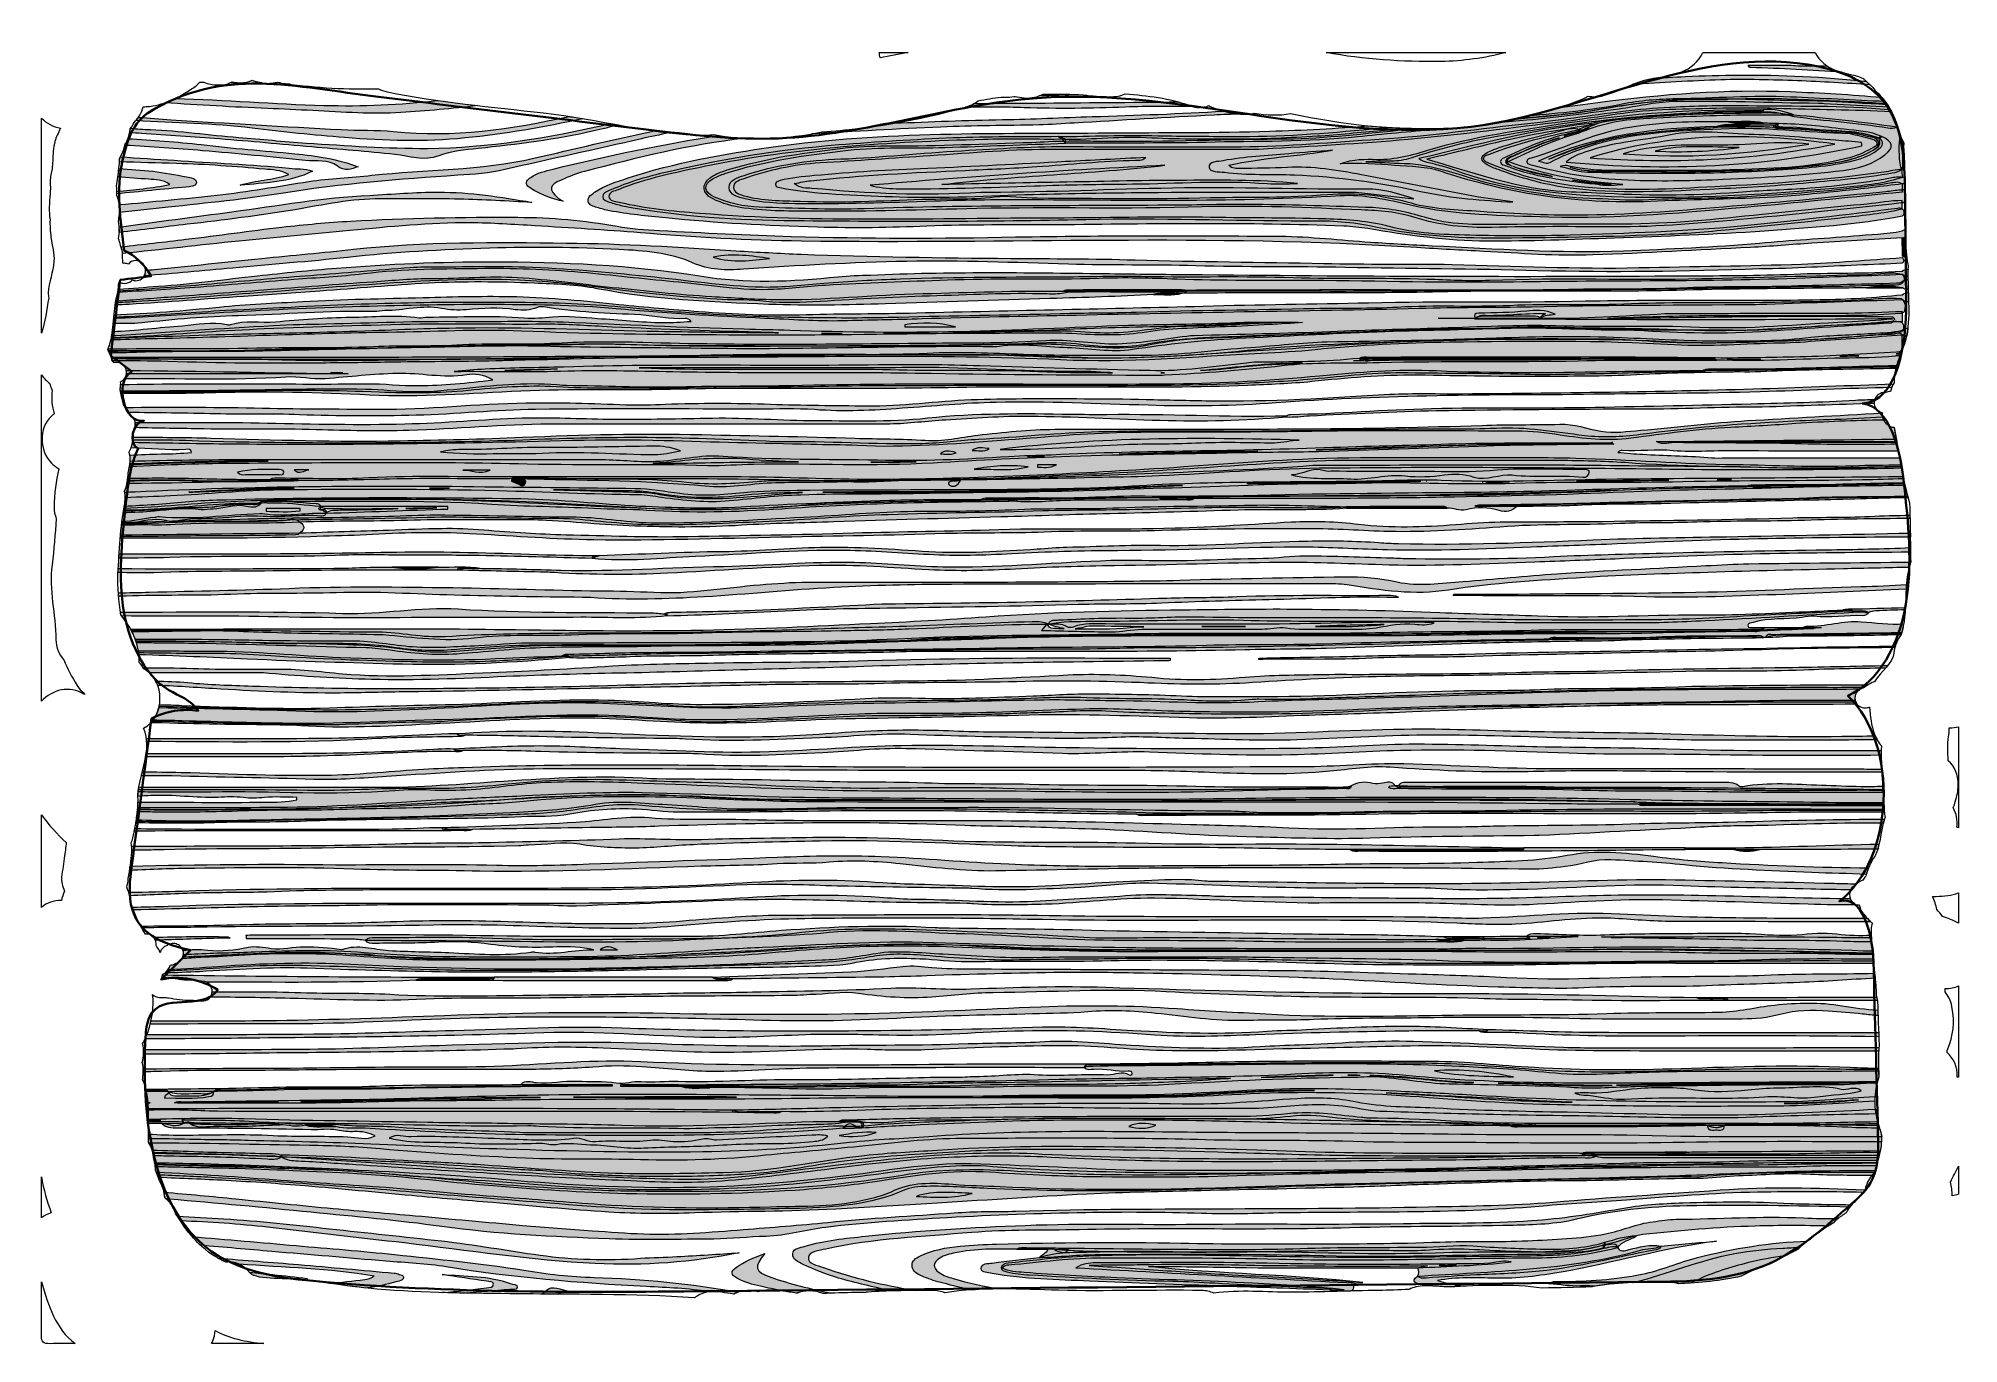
# Model space of a CAD drawing. Header units: millimetres. Extents: x 8 to 110, y -89 to -20.
import ezdxf

# ---------------------------------------------------------------- set-up
doc = ezdxf.new("R2010")
doc.units = ezdxf.units.MM
doc.header["$MEASUREMENT"] = 0
doc.layers.add('图层 1', color=7, linetype='Continuous', lineweight=0)

msp = doc.modelspace()

# ---------------------------------------------------------------- hatches: boundary and pattern name
at = {"layer": '图层 1', "true_color": 0xc1b9a3, "transparency": 33554687}
h = msp.add_hatch(color=253, dxfattribs=at)
h.dxf.hatch_style = 2
edge = h.paths.add_edge_path()
edge.add_spline(control_points=[(98.91, -21.27), (100.52, -21.31), (102.12, -21.42), (103.73, -21.52), (103.63, -21.49), (103.52, -21.47), (103.43, -21.43), (103.27, -21.37), (103.11, -21.29), (102.97, -21.19), (102.49, -21.17), (102.01, -21.17), (101.54, -21.18), (101.37, -21.18), (101.21, -21.15), (101.05, -21.15), (100.29, -21.14), (99.54, -21.14), (98.79, -21.14), (98.83, -21.24), (98.87, -21.27), (98.91, -21.27)], knot_values=[0, 0, 0, 0, 1, 1, 1, 2, 2, 2, 3, 3, 3, 4, 4, 4, 5, 5, 5, 6, 6, 6, 7, 7, 7, 7], degree=3, periodic=0)
h = msp.add_hatch(color=253, dxfattribs=at)
h.dxf.hatch_style = 2
edge = h.paths.add_edge_path()
edge.add_spline(control_points=[(21.53, -22.12), (21.39, -22.11), (21.25, -22.07), (21.12, -22.04), (21.05, -22.06), (20.97, -22.07), (20.88, -22.07), (20.65, -22.13), (20.41, -22.12), (20.18, -22.04), (20.17, -22.04), (20.16, -22.04), (20.15, -22.04), (20.1, -22.03), (20.04, -22.02), (19.99, -22.01), (19.98, -22.01), (19.96, -22.01), (19.95, -22.01), (19.88, -21.99), (19.82, -21.97), (19.76, -21.94), (19.57, -22.03), (19.36, -22.08), (19.14, -22.07), (19.14, -22.07), (19.07, -22.07), (19.07, -22.07), (18.95, -22.07), (18.83, -22.05), (18.71, -22.03), (18.7, -22.03), (18.69, -22.04), (18.67, -22.04), (18.64, -22.06), (18.61, -22.07), (18.58, -22.08), (19.62, -22.12), (20.69, -22.14), (21.77, -22.15), (21.69, -22.14), (21.61, -22.13), (21.53, -22.12)], knot_values=[0, 0, 0, 0, 1, 1, 1, 2, 2, 2, 3, 3, 3, 4, 4, 4, 5, 5, 5, 6, 6, 6, 7, 7, 7, 8, 8, 8, 9, 9, 9, 10, 10, 10, 11, 11, 11, 12, 12, 12, 13, 13, 13, 14, 14, 14, 14], degree=3, periodic=0)
h = msp.add_hatch(color=253, dxfattribs=at)
h.dxf.hatch_style = 2
edge = h.paths.add_edge_path()
edge.add_spline(control_points=[(105.03, -22), (102.79, -21.76), (100.54, -21.65), (98.29, -21.67), (97.35, -21.68), (96.41, -21.7), (95.48, -21.74), (94.86, -21.77), (94.24, -21.82), (93.62, -21.87), (93.52, -21.89), (93.41, -21.91), (93.31, -21.94), (93.08, -22), (92.87, -22.08), (92.65, -22.17), (94.21, -22.06), (95.77, -21.98), (97.34, -21.92), (98.69, -21.88), (100.03, -21.92), (101.38, -21.97), (102.67, -22.02), (103.95, -22.09), (105.22, -22.19), (105.16, -22.12), (105.09, -22.06), (105.03, -22)], knot_values=[0, 0, 0, 0, 1, 1, 1, 2, 2, 2, 3, 3, 3, 4, 4, 4, 5, 5, 5, 6, 6, 6, 7, 7, 7, 8, 8, 8, 9, 9, 9, 9], degree=3, periodic=0)
at = {"layer": '图层 1', "true_color": 0xc1b9a0, "transparency": 33554687}
h = msp.add_hatch(color=253, dxfattribs=at)
h.dxf.hatch_style = 2
edge = h.paths.add_edge_path()
edge.add_spline(control_points=[(29.59, -23.01), (27.58, -23.24), (25.58, -23.32), (23.55, -23.27), (20.93, -23.2), (18.33, -22.97), (15.71, -22.9), (15.53, -22.99), (15.34, -23.07), (15.15, -23.13), (16.96, -23.25), (18.77, -23.36), (20.58, -23.43), (22.17, -23.49), (23.76, -23.6), (25.35, -23.66), (26.11, -23.69), (26.87, -23.7), (27.62, -23.65), (28.98, -23.56), (30.32, -23.44), (31.67, -23.28), (30.97, -23.2), (30.28, -23.11), (29.59, -23.01)], knot_values=[0, 0, 0, 0, 1, 1, 1, 2, 2, 2, 3, 3, 3, 4, 4, 4, 5, 5, 5, 6, 6, 6, 7, 7, 7, 8, 8, 8, 8], degree=3, periodic=0)
at = {"layer": '图层 1', "true_color": 0xc1b8a1, "transparency": 33554687}
h = msp.add_hatch(color=253, dxfattribs=at)
h.dxf.hatch_style = 2
edge = h.paths.add_edge_path()
edge.add_spline(control_points=[(106.84, -27.73), (106.57, -27.74), (106.31, -27.79), (106.05, -27.81), (103.35, -28.09), (100.65, -28.36), (97.95, -28.58), (95.41, -28.8), (92.87, -29.01), (90.31, -29.05), (88.42, -29.08), (86.53, -28.98), (84.64, -28.86), (83.41, -28.77), (82.16, -28.75), (80.98, -28.42), (79.53, -28.02), (78.08, -27.85), (76.56, -27.97), (74.51, -28.15), (72.45, -28.1), (70.39, -28.14), (67.34, -28.22), (64.3, -28.17), (61.25, -28.16), (60.49, -28.16), (59.73, -28.01), (58.98, -28.1), (57.71, -28.26), (56.42, -28.18), (55.14, -28.23), (53, -28.31), (50.86, -28.41), (48.72, -28.33), (47.72, -28.3), (46.71, -28.3), (45.74, -28.04), (45.48, -27.97), (45.2, -27.87), (45.19, -27.6), (45.18, -27.34), (45.46, -27.24), (45.68, -27.16), (47, -26.7), (48.35, -26.39), (49.76, -26.31), (51.7, -26.2), (53.63, -26.06), (55.57, -25.93), (57.79, -25.78), (60, -25.59), (62.22, -25.59), (65.2, -25.6), (68.19, -25.6), (71.17, -25.6), (71.84, -25.6), (72.52, -25.62), (73.19, -25.58), (75.74, -25.44), (78.28, -25.29), (80.82, -25.07), (83.59, -24.82), (86.34, -24.45), (89.1, -24.12), (90.93, -23.89), (92.76, -23.54), (94.61, -23.49), (96.5, -23.44), (98.39, -23.37), (100.28, -23.43), (102.3, -23.5), (104.33, -23.5), (106.36, -23.61), (106.29, -23.47), (106.2, -23.34), (106.12, -23.21), (105.54, -23.17), (104.97, -23.16), (104.4, -23.12), (102.66, -22.99), (100.92, -23.01), (99.17, -22.95), (96.56, -22.86), (93.95, -22.91), (91.37, -23.4), (89.77, -23.7), (88.15, -23.84), (86.52, -23.99), (85.44, -24.25), (84.34, -24.41), (83.23, -24.46), (82.57, -24.49), (81.9, -24.5), (81.24, -24.49), (80.92, -24.52), (80.6, -24.54), (80.28, -24.58), (78.18, -24.8), (76.09, -25.03), (73.98, -25.04), (70.72, -25.06), (67.47, -25.2), (64.21, -25.15), (63.71, -25.14), (63.22, -25.13), (62.73, -25.15), (62.13, -25.14), (61.54, -25.2), (60.95, -25.22), (58.48, -25.29), (56.02, -25.41), (53.55, -25.41), (52.78, -25.41), (52, -25.42), (51.23, -25.5), (49.07, -25.74), (46.92, -26.04), (44.86, -26.68), (44.54, -26.78), (44.23, -26.88), (43.98, -27.08), (43.49, -27.46), (43.52, -27.9), (44.08, -28.19), (44.6, -28.46), (45.17, -28.61), (45.76, -28.69), (47, -28.87), (48.26, -28.85), (49.51, -28.86), (52.35, -28.88), (55.2, -28.78), (58.05, -28.72), (62.01, -28.63), (65.98, -28.76), (69.95, -28.63), (72.75, -28.54), (75.55, -28.68), (78.35, -28.79), (79.31, -28.82), (80.26, -28.9), (81.17, -29.19), (82.49, -29.61), (83.87, -29.75), (85.25, -29.71), (87.39, -29.66), (89.54, -29.67), (91.68, -29.69), (94.06, -29.7), (96.41, -29.48), (98.77, -29.26), (101.47, -29), (104.17, -28.73), (106.87, -28.42), (106.92, -28.42), (106.98, -28.42), (107.03, -28.41), (107.04, -28.17), (107.04, -27.94), (107.04, -27.7), (106.97, -27.72), (106.9, -27.73), (106.84, -27.73)], knot_values=[0, 0, 0, 0, 1, 1, 1, 2, 2, 2, 3, 3, 3, 4, 4, 4, 5, 5, 5, 6, 6, 6, 7, 7, 7, 8, 8, 8, 9, 9, 9, 10, 10, 10, 11, 11, 11, 12, 12, 12, 13, 13, 13, 14, 14, 14, 15, 15, 15, 16, 16, 16, 17, 17, 17, 18, 18, 18, 19, 19, 19, 20, 20, 20, 21, 21, 21, 22, 22, 22, 23, 23, 23, 24, 24, 24, 25, 25, 25, 26, 26, 26, 27, 27, 27, 28, 28, 28, 29, 29, 29, 30, 30, 30, 31, 31, 31, 32, 32, 32, 33, 33, 33, 34, 34, 34, 35, 35, 35, 36, 36, 36, 37, 37, 37, 38, 38, 38, 39, 39, 39, 40, 40, 40, 41, 41, 41, 42, 42, 42, 43, 43, 43, 44, 44, 44, 45, 45, 45, 46, 46, 46, 47, 47, 47, 48, 48, 48, 49, 49, 49, 50, 50, 50, 51, 51, 51, 52, 52, 52, 53, 53, 53, 54, 54, 54, 54], degree=3, periodic=0)
at = {"layer": '图层 1', "true_color": 0xfffffe, "transparency": 33554687}
h = msp.add_hatch(color=7, dxfattribs=at)
h.dxf.hatch_style = 2
edge = h.paths.add_edge_path()
edge.add_spline(control_points=[(106.36, -27.35), (103.83, -27.74), (101.28, -27.92), (98.72, -28.08), (96.88, -28.19), (95.04, -28.15), (93.2, -28.25), (92.4, -28.3), (91.59, -28.2), (90.78, -28.18), (88.85, -28.14), (86.96, -27.82), (85.1, -27.37), (83.62, -27), (82.21, -26.37), (80.62, -26.33), (79.92, -26.32), (79.21, -26.26), (78.59, -26.25), (79.01, -26.23), (79.48, -26.21), (79.95, -26.21), (80.3, -26.22), (80.63, -26.16), (80.96, -26.05), (82.36, -25.59), (83.78, -25.23), (85.24, -24.97), (87.24, -24.6), (89.24, -24.29), (91.27, -24.05), (92.99, -23.84), (94.73, -23.74), (96.46, -23.64), (97.5, -23.58), (98.54, -23.63), (99.58, -23.63), (100.15, -23.56), (100.68, -23.76), (101.22, -23.87), (102.86, -24.1), (104.52, -24.21), (106.16, -24.47), (106.32, -24.49), (106.49, -24.52), (106.63, -24.4), (106.65, -24.4), (106.66, -24.4), (106.68, -24.4), (106.57, -24.06), (106.45, -23.77), (106.29, -23.49), (106.27, -23.49), (106.24, -23.49), (106.22, -23.49), (103.75, -23.25), (101.26, -23.32), (98.78, -23.28), (97.52, -23.26), (96.24, -23.28), (94.98, -23.34), (94.14, -23.38), (93.3, -23.44), (92.48, -23.54), (90.75, -23.74), (89.04, -24.02), (87.31, -24.2), (84.64, -24.49), (81.98, -24.88), (79.29, -25.05), (76.87, -25.2), (74.45, -25.44), (72.01, -25.45), (69.05, -25.47), (66.08, -25.47), (63.11, -25.44), (61.15, -25.42), (59.2, -25.55), (57.25, -25.66), (55.12, -25.78), (53, -26.02), (50.86, -26.1), (49.11, -26.16), (47.4, -26.42), (45.75, -26.97), (45.4, -27.09), (44.95, -27.2), (44.96, -27.6), (44.97, -28.02), (45.43, -28.12), (45.81, -28.21), (46.68, -28.42), (47.57, -28.44), (48.45, -28.46), (50.9, -28.5), (53.35, -28.41), (55.8, -28.33), (57.56, -28.27), (59.32, -28.25), (61.08, -28.26), (66.46, -28.29), (71.85, -28.38), (77.23, -28.05), (78.5, -27.97), (79.72, -28.26), (80.95, -28.54), (83.34, -29.09), (85.81, -29.09), (88.25, -29.17), (91.94, -29.29), (95.6, -28.92), (99.27, -28.6), (101.82, -28.37), (104.36, -28.11), (106.91, -27.85), (106.91, -27.7), (106.91, -27.56), (106.92, -27.42), (106.75, -27.27), (106.56, -27.31), (106.36, -27.35)], knot_values=[0, 0, 0, 0, 1, 1, 1, 2, 2, 2, 3, 3, 3, 4, 4, 4, 5, 5, 5, 6, 6, 6, 7, 7, 7, 8, 8, 8, 9, 9, 9, 10, 10, 10, 11, 11, 11, 12, 12, 12, 13, 13, 13, 14, 14, 14, 15, 15, 15, 16, 16, 16, 17, 17, 17, 18, 18, 18, 19, 19, 19, 20, 20, 20, 21, 21, 21, 22, 22, 22, 23, 23, 23, 24, 24, 24, 25, 25, 25, 26, 26, 26, 27, 27, 27, 28, 28, 28, 29, 29, 29, 30, 30, 30, 31, 31, 31, 32, 32, 32, 33, 33, 33, 34, 34, 34, 35, 35, 35, 36, 36, 36, 37, 37, 37, 38, 38, 38, 39, 39, 39, 40, 40, 40, 40], degree=3, periodic=0)
at = {"layer": '图层 1', "true_color": 0xc0b8a2, "transparency": 33554687}
h = msp.add_hatch(color=253, dxfattribs=at)
h.dxf.hatch_style = 2
edge = h.paths.add_edge_path()
edge.add_spline(control_points=[(69.3, -23.28), (69.09, -23.21), (68.88, -23.14), (68.67, -23.08), (66.18, -23.11), (63.68, -23.12), (61.18, -23.15), (60.09, -23.16), (59, -23.16), (57.91, -23.16), (57.78, -23.24), (57.62, -23.31), (57.44, -23.36), (57.44, -23.37), (57.43, -23.37), (57.42, -23.37), (58.46, -23.35), (59.5, -23.35), (60.55, -23.39), (62.32, -23.46), (64.1, -23.42), (65.88, -23.36), (67.07, -23.31), (68.26, -23.33), (69.45, -23.33), (69.4, -23.31), (69.35, -23.3), (69.3, -23.28)], knot_values=[0, 0, 0, 0, 1, 1, 1, 2, 2, 2, 3, 3, 3, 4, 4, 4, 5, 5, 5, 6, 6, 6, 7, 7, 7, 8, 8, 8, 9, 9, 9, 9], degree=3, periodic=0)
at = {"layer": '图层 1', "true_color": 0xc1baa6, "transparency": 33554687}
h = msp.add_hatch(color=253, dxfattribs=at)
h.dxf.hatch_style = 2
edge = h.paths.add_edge_path()
edge.add_spline(control_points=[(61.52, -22.69), (61.52, -22.69), (61.33, -22.77), (61.33, -22.77), (62.02, -22.75), (62.71, -22.73), (63.4, -22.7), (62.77, -22.67), (62.15, -22.67), (61.52, -22.69)], knot_values=[0, 0, 0, 0, 1, 1, 1, 2, 2, 2, 3, 3, 3, 3], degree=3, periodic=0)
at = {"layer": '图层 1', "true_color": 0xfefdf4, "transparency": 33554687}
h = msp.add_hatch(color=7, dxfattribs=at)
h.dxf.hatch_style = 2
edge = h.paths.add_edge_path()
edge.add_spline(control_points=[(106.01, -23.05), (104.35, -22.97), (102.68, -22.88), (101.02, -22.81), (99.01, -22.73), (97.01, -22.87), (95, -22.91), (94.04, -22.92), (93.07, -23), (92.12, -23.19), (90.49, -23.51), (88.84, -23.67), (87.19, -23.81), (86.65, -23.97), (86.1, -24.09), (85.54, -24.19), (86.06, -24.14), (86.58, -24.09), (87.1, -24.05), (88.74, -23.91), (90.35, -23.68), (91.97, -23.46), (92.91, -23.34), (93.84, -23.1), (94.79, -23.07), (97.36, -23.01), (99.92, -23.15), (102.49, -23.16), (102.59, -23.16), (102.69, -23.17), (102.79, -23.18), (102.79, -23.18), (106.22, -23.37), (106.22, -23.37), (106.16, -23.26), (106.09, -23.16), (106.01, -23.05)], knot_values=[0, 0, 0, 0, 1, 1, 1, 2, 2, 2, 3, 3, 3, 4, 4, 4, 5, 5, 5, 6, 6, 6, 7, 7, 7, 8, 8, 8, 9, 9, 9, 10, 10, 10, 11, 11, 11, 12, 12, 12, 12], degree=3, periodic=0)
at = {"layer": '图层 1', "true_color": 0xc0b9a4, "transparency": 33554687}
h = msp.add_hatch(color=253, dxfattribs=at)
h.dxf.hatch_style = 2
edge = h.paths.add_edge_path()
edge.add_spline(control_points=[(88.7, -23.39), (88.26, -23.52), (87.81, -23.63), (87.42, -23.75), (87.12, -23.84), (86.81, -23.92), (86.5, -24), (86.84, -23.96), (87.17, -23.93), (87.5, -23.9), (88.58, -23.8), (89.65, -23.7), (90.72, -23.52), (91.77, -23.35), (92.83, -23.18), (93.89, -23.07), (95.46, -22.89), (97.04, -22.99), (98.62, -22.93), (100.1, -22.88), (101.58, -22.97), (103.06, -23.03), (104.08, -23.07), (105.09, -23.11), (106.11, -23.19), (106.03, -23.08), (105.94, -22.97), (105.85, -22.85), (104.24, -22.69), (102.63, -22.61), (101.02, -22.54), (97.61, -22.41), (94.23, -22.66), (90.85, -23.12), (90.13, -23.21), (89.42, -23.3), (88.7, -23.39)], knot_values=[0, 0, 0, 0, 1, 1, 1, 2, 2, 2, 3, 3, 3, 4, 4, 4, 5, 5, 5, 6, 6, 6, 7, 7, 7, 8, 8, 8, 9, 9, 9, 10, 10, 10, 11, 11, 11, 12, 12, 12, 12], degree=3, periodic=0)
at = {"layer": '图层 1', "true_color": 0xc1baa6, "transparency": 33554687}
h = msp.add_hatch(color=253, dxfattribs=at)
h.dxf.hatch_style = 2
edge = h.paths.add_edge_path()
edge.add_spline(control_points=[(38.67, -24.23), (38.61, -24.24), (38.56, -24.25), (38.51, -24.27), (35.39, -24.98), (32.25, -25.51), (29.03, -25.54), (26.89, -25.55), (24.76, -25.39), (22.63, -25.26), (21.43, -25.19), (20.24, -25.04), (19.05, -24.96), (17.49, -24.85), (15.95, -24.59), (14.39, -24.55), (14.04, -24.54), (13.69, -24.51), (13.34, -24.48), (13.34, -24.49), (13.33, -24.49), (13.33, -24.5), (13.32, -24.57), (13.3, -24.64), (13.29, -24.71), (13.5, -24.72), (13.71, -24.74), (13.92, -24.75), (15.29, -24.84), (16.67, -24.93), (18.04, -25.04), (19.66, -25.17), (21.28, -25.32), (22.9, -25.46), (24.37, -25.6), (25.84, -25.7), (27.31, -25.86), (28.07, -25.95), (28.83, -26.24), (29.63, -25.93), (30.28, -25.67), (31, -25.63), (31.7, -25.55), (33.75, -25.32), (35.8, -25.09), (37.81, -24.62), (38.24, -24.52), (38.68, -24.41), (39.11, -24.31), (38.96, -24.28), (38.82, -24.25), (38.67, -24.23)], knot_values=[0, 0, 0, 0, 1, 1, 1, 2, 2, 2, 3, 3, 3, 4, 4, 4, 5, 5, 5, 6, 6, 6, 7, 7, 7, 8, 8, 8, 9, 9, 9, 10, 10, 10, 11, 11, 11, 12, 12, 12, 13, 13, 13, 14, 14, 14, 15, 15, 15, 16, 16, 16, 17, 17, 17, 17], degree=3, periodic=0)
at = {"layer": '图层 1', "true_color": 0xc1b9a2, "transparency": 33554687}
h = msp.add_hatch(color=253, dxfattribs=at)
h.dxf.hatch_style = 2
edge = h.paths.add_edge_path()
edge.add_spline(control_points=[(36.51, -23.85), (33.46, -24.52), (30.4, -24.98), (27.24, -24.65), (26.32, -24.55), (25.39, -24.6), (24.47, -24.55), (21.47, -24.39), (18.47, -24.21), (15.48, -24.03), (14.9, -24), (14.33, -23.94), (13.76, -23.9), (13.72, -23.96), (13.68, -24.01), (13.63, -24.07), (15.67, -24.2), (17.72, -24.22), (19.76, -24.47), (21.38, -24.68), (23.02, -24.83), (24.65, -24.97), (26.77, -25.14), (28.89, -25.21), (31.01, -24.99), (33.11, -24.78), (35.19, -24.42), (37.24, -23.97), (37, -23.93), (36.75, -23.89), (36.51, -23.85)], knot_values=[0, 0, 0, 0, 1, 1, 1, 2, 2, 2, 3, 3, 3, 4, 4, 4, 5, 5, 5, 6, 6, 6, 7, 7, 7, 8, 8, 8, 9, 9, 9, 10, 10, 10, 10], degree=3, periodic=0)
at = {"layer": '图层 1', "true_color": 0xc1b9a3, "transparency": 33554687}
h = msp.add_hatch(color=253, dxfattribs=at)
h.dxf.hatch_style = 2
edge = h.paths.add_edge_path()
edge.add_spline(control_points=[(71.09, -23.57), (68.78, -23.71), (66.46, -23.79), (64.13, -23.86), (62.56, -23.91), (60.98, -24), (59.4, -24.02), (57.49, -24.05), (55.59, -24.13), (53.68, -24.21), (52.42, -24.43), (51.15, -24.58), (49.88, -24.67), (49.7, -24.7), (49.51, -24.74), (49.32, -24.77), (51.59, -24.65), (53.86, -24.51), (56.14, -24.41), (57.86, -24.34), (59.59, -24.34), (61.32, -24.3), (61.94, -24.28), (62.57, -24.24), (63.19, -24.2), (65.65, -24.06), (68.11, -23.91), (70.57, -23.78), (71.03, -23.76), (71.49, -23.74), (71.96, -23.72), (71.66, -23.7), (71.37, -23.65), (71.09, -23.57)], knot_values=[0, 0, 0, 0, 1, 1, 1, 2, 2, 2, 3, 3, 3, 4, 4, 4, 5, 5, 5, 6, 6, 6, 7, 7, 7, 8, 8, 8, 9, 9, 9, 10, 10, 10, 11, 11, 11, 11], degree=3, periodic=0)
at = {"layer": '图层 1', "true_color": 0xc0b9a3, "transparency": 33554687}
h = msp.add_hatch(color=253, dxfattribs=at)
h.dxf.hatch_style = 2
edge = h.paths.add_edge_path()
edge.add_spline(control_points=[(107.04, -27.06), (107, -27.06), (106.97, -27.06), (106.93, -27.06), (106.72, -27), (106.51, -27.06), (106.3, -27.1), (104.8, -27.37), (103.28, -27.54), (101.75, -27.65), (100.59, -27.73), (99.42, -27.75), (98.26, -27.85), (95.76, -28.04), (93.26, -28.03), (90.77, -27.88), (90.06, -27.84), (89.35, -27.84), (88.65, -27.78), (86.28, -27.57), (84.1, -26.76), (81.81, -26.11), (82.94, -25.84), (84.02, -25.58), (85.1, -25.32), (86.9, -24.88), (88.73, -24.58), (90.56, -24.3), (91.42, -24.05), (92.32, -23.98), (93.22, -23.91), (95.21, -23.77), (97.21, -23.67), (99.22, -23.68), (99.36, -23.68), (99.56, -23.74), (99.6, -23.51), (96.07, -23.43), (92.57, -23.69), (89.09, -24.21), (86.69, -24.57), (84.29, -24.91), (81.98, -25.6), (81.06, -25.88), (80.16, -26.14), (79.15, -26.12), (78.57, -26.11), (77.94, -26.09), (77.24, -26.35), (78.29, -26.32), (79.2, -26.36), (80.11, -26.44), (80.94, -26.51), (81.8, -26.49), (82.59, -26.76), (86.27, -28.01), (90.07, -28.51), (94, -28.33), (96.06, -28.24), (98.11, -28.22), (100.17, -28.11), (101.36, -28.04), (102.55, -27.91), (103.74, -27.79), (104.8, -27.68), (105.86, -27.54), (106.92, -27.42), (106.96, -27.41), (107, -27.4), (107.04, -27.39), (107.04, -27.28), (107.04, -27.17), (107.04, -27.06)], knot_values=[0, 0, 0, 0, 1, 1, 1, 2, 2, 2, 3, 3, 3, 4, 4, 4, 5, 5, 5, 6, 6, 6, 7, 7, 7, 8, 8, 8, 9, 9, 9, 10, 10, 10, 11, 11, 11, 12, 12, 12, 13, 13, 13, 14, 14, 14, 15, 15, 15, 16, 16, 16, 17, 17, 17, 18, 18, 18, 19, 19, 19, 20, 20, 20, 21, 21, 21, 22, 22, 22, 23, 23, 23, 24, 24, 24, 24], degree=3, periodic=0)
at = {"layer": '图层 1', "true_color": 0xfffefb, "transparency": 33554687}
h = msp.add_hatch(color=7, dxfattribs=at)
h.dxf.hatch_style = 2
edge = h.paths.add_edge_path()
edge.add_spline(control_points=[(106.93, -27.06), (105.99, -27.38), (104.99, -27.47), (104, -27.57), (100.29, -27.94), (96.57, -28.16), (92.84, -28.11), (89.47, -28.06), (86.14, -27.79), (83, -26.58), (82.74, -26.49), (82.46, -26.44), (82.2, -26.35), (81.96, -26.27), (81.68, -26.29), (81.39, -26.08), (84.45, -25.35), (87.41, -24.54), (90.51, -24.22), (90.41, -24.53), (90.13, -24.56), (89.83, -24.56), (88.22, -24.86), (86.64, -25.26), (85.12, -25.84), (84.99, -25.88), (84.8, -25.92), (84.81, -26.08), (84.81, -26.24), (85, -26.27), (85.12, -26.33), (86.71, -27), (88.38, -27.43), (90.13, -27.59), (92.43, -27.81), (94.73, -27.69), (97.03, -27.57), (100.01, -27.41), (103, -27.23), (105.95, -26.79), (106.27, -26.74), (106.59, -26.69), (106.92, -26.63), (106.92, -26.78), (106.93, -26.92), (106.93, -27.06)], knot_values=[0, 0, 0, 0, 1, 1, 1, 2, 2, 2, 3, 3, 3, 4, 4, 4, 5, 5, 5, 6, 6, 6, 7, 7, 7, 8, 8, 8, 9, 9, 9, 10, 10, 10, 11, 11, 11, 12, 12, 12, 13, 13, 13, 14, 14, 14, 15, 15, 15, 15], degree=3, periodic=0)
at = {"layer": '图层 1', "true_color": 0xc2b89f, "transparency": 33554687}
h = msp.add_hatch(color=253, dxfattribs=at)
h.dxf.hatch_style = 2
edge = h.paths.add_edge_path()
edge.add_spline(control_points=[(89.5, -27.21), (90.21, -27.33), (90.9, -27.4), (91.55, -27.42), (90.94, -27.45), (90.24, -27.34), (89.5, -27.21)], knot_values=[0, 0, 0, 0, 1, 1, 1, 2, 2, 2, 2], degree=3, periodic=0)
edge = h.paths.add_edge_path()
edge.add_spline(control_points=[(88.44, -27.02), (87.74, -26.89), (87.04, -26.76), (86.38, -26.5), (86.48, -26.54), (86.59, -26.58), (86.69, -26.61), (87.28, -26.76), (87.86, -26.9), (88.44, -27.02)], knot_values=[0, 0, 0, 0, 1, 1, 1, 2, 2, 2, 3, 3, 3, 3], degree=3, periodic=0)
edge = h.paths.add_edge_path()
edge.add_spline(control_points=[(85.97, -26.23), (85.97, -26.1), (86.1, -26.04), (86.23, -25.99), (86.64, -25.83), (87.03, -25.64), (87.43, -25.47), (87.87, -25.28), (88.34, -25.13), (88.8, -24.98), (87.95, -25.25), (87.13, -25.59), (86.33, -25.96), (86.19, -26.02), (86.04, -26.08), (86.06, -26.24), (86.07, -26.37), (86.2, -26.43), (86.31, -26.47), (86.29, -26.47), (86.27, -26.46), (86.24, -26.45), (86.13, -26.4), (85.97, -26.36), (85.97, -26.23)], knot_values=[0, 0, 0, 0, 1, 1, 1, 2, 2, 2, 3, 3, 3, 4, 4, 4, 5, 5, 5, 6, 6, 6, 7, 7, 7, 8, 8, 8, 8], degree=3, periodic=0)
edge = h.paths.add_edge_path()
edge.add_spline(control_points=[(106.81, -24.81), (106.77, -24.69), (106.74, -24.57), (106.7, -24.46), (106.67, -24.45), (106.65, -24.43), (106.63, -24.4), (104.82, -24.14), (103.01, -23.94), (101.19, -23.76), (100.59, -23.69), (99.99, -23.62), (99.38, -23.65), (98.31, -23.69), (97.24, -23.66), (96.17, -23.71), (94.94, -23.77), (93.71, -23.83), (92.48, -23.92), (91.55, -23.98), (90.67, -24.18), (89.88, -24.66), (89.61, -24.73), (89.33, -24.81), (89.06, -24.89), (89.33, -24.81), (89.59, -24.72), (89.85, -24.62), (89.84, -24.57), (89.81, -24.53), (89.76, -24.51), (89.51, -24.43), (89.27, -24.52), (89.03, -24.57), (87.89, -24.85), (86.74, -25.12), (85.63, -25.5), (85.41, -25.57), (85.2, -25.65), (85, -25.76), (84.63, -25.98), (84.63, -26.18), (85, -26.4), (85.18, -26.51), (85.38, -26.59), (85.58, -26.66), (86.75, -27.09), (87.96, -27.44), (89.22, -27.62), (91.89, -27.99), (94.58, -27.8), (97.26, -27.68), (98.83, -27.61), (100.41, -27.51), (101.98, -27.36), (103.45, -27.23), (104.93, -27.11), (106.39, -26.85), (106.58, -26.82), (106.77, -26.77), (106.92, -26.63), (106.92, -26.63), (106.93, -26.59), (106.93, -26.59), (106.93, -26.1), (106.93, -25.6), (106.93, -25.11), (106.88, -25.02), (106.84, -24.92), (106.81, -24.81)], knot_values=[0, 0, 0, 0, 1, 1, 1, 2, 2, 2, 3, 3, 3, 4, 4, 4, 5, 5, 5, 6, 6, 6, 7, 7, 7, 8, 8, 8, 9, 9, 9, 10, 10, 10, 11, 11, 11, 12, 12, 12, 13, 13, 13, 14, 14, 14, 15, 15, 15, 16, 16, 16, 17, 17, 17, 18, 18, 18, 19, 19, 19, 20, 20, 20, 21, 21, 21, 22, 22, 22, 23, 23, 23, 23], degree=3, periodic=0)
at = {"layer": '图层 1', "true_color": 0xfefdf7, "transparency": 33554687}
h = msp.add_hatch(color=7, dxfattribs=at)
h.dxf.hatch_style = 2
edge = h.paths.add_edge_path()
edge.add_spline(control_points=[(99.61, -24.21), (99.87, -24.22), (100.13, -24.22), (100.39, -24.23), (100.37, -24.42), (100.19, -24.4), (100.06, -24.42), (99.64, -24.37), (99.23, -24.4), (98.82, -24.39), (98.26, -24.41), (97.7, -24.36), (97.15, -24.42), (95.26, -24.58), (93.34, -24.6), (91.49, -25.04), (90.37, -25.3), (89.3, -25.69), (88.25, -26.11), (89.71, -25.49), (91.22, -24.99), (92.82, -24.8), (95.25, -24.51), (97.68, -24.33), (100.14, -24.43), (101.48, -24.48), (102.82, -24.62), (104.17, -24.67), (104.55, -24.74), (104.95, -24.76), (105.32, -24.92), (105.78, -25.12), (105.81, -25.37), (105.38, -25.63), (104.7, -26.05), (103.92, -26.22), (103.12, -26.34), (101.16, -26.63), (99.17, -26.7), (97.18, -26.75), (95.11, -26.81), (93.04, -26.73), (90.96, -26.75), (90.41, -26.75), (89.88, -26.67), (89.38, -26.55), (90.03, -26.75), (90.72, -26.77), (91.42, -26.75), (92.66, -26.71), (93.89, -26.82), (95.12, -26.79), (97.59, -26.73), (100.06, -26.74), (102.5, -26.43), (103.45, -26.32), (104.39, -26.17), (105.23, -25.73), (105.49, -25.58), (105.86, -25.46), (105.68, -25.06), (105.69, -24.98), (105.72, -24.9), (105.84, -24.92), (106.46, -25.2), (106.51, -25.48), (106, -25.88), (105.38, -26.38), (104.6, -26.59), (103.8, -26.7), (101.7, -26.97), (99.59, -27.07), (97.47, -27.17), (95.9, -27.24), (94.34, -27.27), (92.78, -27.22), (90.95, -27.17), (89.15, -26.91), (87.4, -26.43), (87.28, -26.4), (87.12, -26.39), (87.09, -26.25), (87.07, -26.12), (87.21, -26.08), (87.32, -26.05), (88.96, -25.59), (90.48, -24.8), (92.18, -24.49), (94.01, -24.15), (95.87, -24.11), (97.73, -24.14), (98.35, -24.24), (98.99, -24.1), (99.61, -24.21)], knot_values=[0, 0, 0, 0, 1, 1, 1, 2, 2, 2, 3, 3, 3, 4, 4, 4, 5, 5, 5, 6, 6, 6, 7, 7, 7, 8, 8, 8, 9, 9, 9, 10, 10, 10, 11, 11, 11, 12, 12, 12, 13, 13, 13, 14, 14, 14, 15, 15, 15, 16, 16, 16, 17, 17, 17, 18, 18, 18, 19, 19, 19, 20, 20, 20, 21, 21, 21, 22, 22, 22, 23, 23, 23, 24, 24, 24, 25, 25, 25, 26, 26, 26, 27, 27, 27, 28, 28, 28, 29, 29, 29, 30, 30, 30, 31, 31, 31, 31], degree=3, periodic=0)
at = {"layer": '图层 1', "true_color": 0xc4bfb0, "transparency": 33554687}
h = msp.add_hatch(color=9, dxfattribs=at)
h.dxf.hatch_style = 2
edge = h.paths.add_edge_path()
edge.add_spline(control_points=[(104.25, -24.66), (104.22, -24.69), (104.18, -24.72), (104.15, -24.75), (101.88, -24.7), (99.63, -24.38), (97.36, -24.5), (94.98, -24.62), (92.57, -24.68), (90.29, -25.45), (89.62, -25.68), (88.95, -25.93), (88.34, -26.27), (88.11, -26.4), (87.99, -26.25), (87.7, -26.21), (90.74, -24.82), (93.9, -24.47), (97.13, -24.38), (97.69, -24.29), (98.26, -24.42), (98.82, -24.31), (99.25, -24.31), (99.67, -24.31), (100.1, -24.31), (100.55, -24.51), (101.05, -24.38), (101.53, -24.45), (102.43, -24.58), (103.34, -24.6), (104.25, -24.66)], knot_values=[0, 0, 0, 0, 1, 1, 1, 2, 2, 2, 3, 3, 3, 4, 4, 4, 5, 5, 5, 6, 6, 6, 7, 7, 7, 8, 8, 8, 9, 9, 9, 10, 10, 10, 10], degree=3, periodic=0)
at = {"layer": '图层 1', "true_color": 0xf6f2e3, "transparency": 33554687}
h = msp.add_hatch(color=7, dxfattribs=at)
h.dxf.hatch_style = 2
edge = h.paths.add_edge_path()
edge.add_spline(control_points=[(89.83, -24.56), (90.04, -24.42), (90.33, -24.41), (90.51, -24.22), (91.38, -24), (92.27, -23.95), (93.16, -23.87), (95.22, -23.68), (97.3, -23.61), (99.37, -23.58), (99.45, -23.58), (99.52, -23.53), (99.6, -23.51), (100.16, -23.42), (100.67, -23.61), (101.19, -23.76), (100.41, -23.77), (99.64, -23.78), (98.87, -23.77), (96.99, -23.77), (95.12, -23.87), (93.25, -23.96), (92.05, -24.02), (90.9, -24.25), (89.82, -24.74), (89.77, -24.71), (89.77, -24.68), (89.81, -24.65), (89.82, -24.62), (89.82, -24.59), (89.83, -24.56)], knot_values=[0, 0, 0, 0, 1, 1, 1, 2, 2, 2, 3, 3, 3, 4, 4, 4, 5, 5, 5, 6, 6, 6, 7, 7, 7, 8, 8, 8, 9, 9, 9, 10, 10, 10, 10], degree=3, periodic=0)
at = {"layer": '图层 1', "true_color": 0xf1eddd, "transparency": 33554687}
h = msp.add_hatch(color=254, dxfattribs=at)
h.dxf.hatch_style = 2
edge = h.paths.add_edge_path()
edge.add_spline(control_points=[(98.82, -24.31), (98.27, -24.48), (97.7, -24.36), (97.13, -24.38), (97.69, -24.21), (98.26, -24.34), (98.82, -24.31)], knot_values=[0, 0, 0, 0, 1, 1, 1, 2, 2, 2, 2], degree=3, periodic=0)
h = msp.add_hatch(color=254, dxfattribs=at)
h.dxf.hatch_style = 2
edge = h.paths.add_edge_path()
edge.add_spline(control_points=[(99.61, -24.21), (98.98, -24.18), (98.35, -24.31), (97.73, -24.14), (98.36, -24.15), (98.99, -24.05), (99.61, -24.21)], knot_values=[0, 0, 0, 0, 1, 1, 1, 2, 2, 2, 2], degree=3, periodic=0)
h = msp.add_hatch(color=254, dxfattribs=at)
h.dxf.hatch_style = 2
edge = h.paths.add_edge_path()
edge.add_spline(control_points=[(105.84, -24.92), (105.81, -24.95), (105.77, -24.98), (105.74, -25.01), (105.2, -24.98), (104.71, -24.74), (104.16, -24.72), (102.9, -24.67), (101.65, -24.48), (100.38, -24.48), (100.26, -24.48), (100.11, -24.48), (100.1, -24.31), (100.2, -24.3), (100.31, -24.32), (100.39, -24.23), (101.55, -24.25), (102.7, -24.38), (103.85, -24.53), (104.52, -24.61), (105.22, -24.62), (105.84, -24.92)], knot_values=[0, 0, 0, 0, 1, 1, 1, 2, 2, 2, 3, 3, 3, 4, 4, 4, 5, 5, 5, 6, 6, 6, 7, 7, 7, 7], degree=3, periodic=0)
at = {"layer": '图层 1', "true_color": 0xc0b8a2, "transparency": 33554687}
h = msp.add_hatch(color=253, dxfattribs=at)
h.dxf.hatch_style = 2
edge = h.paths.add_edge_path()
edge.add_spline(control_points=[(41.01, -24.62), (38.88, -25.07), (36.76, -25.57), (34.64, -26.06), (31.84, -26.71), (28.94, -26.65), (26.09, -26.96), (24.98, -27.08), (23.86, -27.12), (22.76, -27.29), (21.14, -27.54), (19.53, -27.83), (17.91, -28.01), (16.19, -28.2), (14.47, -28.36), (12.75, -28.51), (12.75, -28.55), (12.76, -28.58), (12.76, -28.61), (12.76, -28.73), (12.76, -28.83), (12.76, -28.93), (13.62, -28.84), (14.48, -28.75), (15.33, -28.65), (17.37, -28.42), (19.42, -28.23), (21.43, -27.9), (24.48, -27.41), (27.55, -27.16), (30.63, -26.96), (31.46, -26.91), (32.31, -26.85), (33.12, -26.66), (35.52, -26.1), (37.93, -25.59), (40.33, -25.03), (40.81, -24.92), (41.3, -24.82), (41.79, -24.72), (41.53, -24.69), (41.27, -24.66), (41.01, -24.62)], knot_values=[0, 0, 0, 0, 1, 1, 1, 2, 2, 2, 3, 3, 3, 4, 4, 4, 5, 5, 5, 6, 6, 6, 7, 7, 7, 8, 8, 8, 9, 9, 9, 10, 10, 10, 11, 11, 11, 12, 12, 12, 13, 13, 13, 14, 14, 14, 14], degree=3, periodic=0)
at = {"layer": '图层 1', "true_color": 0xc1b9a2, "transparency": 33554687}
h = msp.add_hatch(color=253, dxfattribs=at)
h.dxf.hatch_style = 2
edge = h.paths.add_edge_path()
edge.add_spline(control_points=[(22.02, -25.82), (20.37, -25.66), (18.72, -25.54), (17.08, -25.34), (15.78, -25.19), (14.49, -25.1), (13.2, -25.03), (13.15, -25.16), (13.09, -25.32), (13.06, -25.38), (14.42, -25.46), (15.79, -25.55), (17.15, -25.66), (18.96, -25.82), (20.77, -25.99), (22.58, -26.18), (23.15, -26.24), (23.82, -26.12), (24.25, -26.46), (24.68, -26.8), (24.99, -26.63), (25.37, -26.51), (24.3, -26.1), (23.17, -25.93), (22.02, -25.82)], knot_values=[0, 0, 0, 0, 1, 1, 1, 2, 2, 2, 3, 3, 3, 4, 4, 4, 5, 5, 5, 6, 6, 6, 7, 7, 7, 8, 8, 8, 8], degree=3, periodic=0)
at = {"layer": '图层 1', "true_color": 0xc1b9a3, "transparency": 33554687}
h = msp.add_hatch(color=253, dxfattribs=at)
h.dxf.hatch_style = 2
edge = h.paths.add_edge_path()
edge.add_spline(control_points=[(36.09, -27.21), (36.49, -27.04), (36.9, -26.87), (37.32, -26.76), (40.1, -26.03), (42.88, -25.34), (45.75, -25.01), (45.3, -24.99), (44.86, -24.94), (44.42, -24.86), (41.47, -25.31), (38.55, -25.93), (35.66, -26.63), (35.25, -26.73), (34.83, -26.84), (34.48, -27.07), (34.31, -27.19), (34.14, -27.33), (34.34, -27.55), (34.55, -27.76), (35.75, -28.31), (36.19, -28.33), (36.05, -28.24), (35.97, -28.21), (35.92, -28.16), (35.41, -27.71), (35.44, -27.49), (36.09, -27.21)], knot_values=[0, 0, 0, 0, 1, 1, 1, 2, 2, 2, 3, 3, 3, 4, 4, 4, 5, 5, 5, 6, 6, 6, 7, 7, 7, 8, 8, 8, 9, 9, 9, 9], degree=3, periodic=0)
at = {"layer": '图层 1', "true_color": 0xc0b9a4, "transparency": 33554687}
h = msp.add_hatch(color=253, dxfattribs=at)
h.dxf.hatch_style = 2
edge = h.paths.add_edge_path()
edge.add_spline(control_points=[(106.86, -28.7), (106.8, -28.69), (106.75, -28.68), (106.69, -28.69), (103.94, -29.05), (101.18, -29.36), (98.41, -29.63), (95.41, -29.92), (92.4, -30.01), (89.39, -30.11), (87.62, -30.16), (85.84, -30.15), (84.06, -30.11), (82.63, -30.07), (81.2, -30.03), (79.81, -29.65), (78.73, -29.36), (77.6, -29.28), (76.48, -29.25), (74.31, -29.19), (72.14, -29.2), (69.97, -29.16), (67.37, -29.12), (64.76, -29.2), (62.16, -29.2), (55.91, -29.21), (49.65, -29.45), (43.4, -28.96), (41.97, -28.85), (40.55, -28.71), (39.15, -28.38), (38.94, -28.33), (38.63, -28.32), (38.61, -28.08), (38.59, -27.84), (38.9, -27.8), (39.1, -27.72), (40.55, -27.13), (42.1, -26.82), (43.64, -26.5), (48.5, -25.5), (53.44, -25.21), (58.4, -25.07), (59.71, -25.03), (61.03, -25.07), (62.35, -25.06), (63.9, -25.12), (65.44, -24.9), (66.99, -24.98), (68.55, -25.06), (70.11, -25.06), (71.68, -25.06), (73.13, -25.06), (74.57, -24.98), (76.02, -24.9), (77.15, -24.83), (78.28, -24.7), (79.41, -24.61), (79.93, -24.58), (80.46, -24.53), (80.99, -24.48), (80.26, -24.47), (79.53, -24.42), (78.81, -24.35), (77.04, -24.48), (75.27, -24.58), (73.5, -24.63), (70.67, -24.72), (67.84, -24.7), (65, -24.72), (59.08, -24.77), (53.16, -24.62), (47.28, -25.46), (44.68, -25.83), (42.1, -26.29), (39.62, -27.1), (39.01, -27.3), (38.38, -27.49), (37.85, -27.86), (37.69, -27.98), (37.48, -28.09), (37.52, -28.32), (37.55, -28.55), (37.78, -28.6), (37.98, -28.66), (38.2, -28.73), (38.42, -28.79), (38.64, -28.83), (39.62, -29.03), (40.62, -29.11), (41.61, -29.21), (44.28, -29.48), (46.95, -29.63), (49.63, -29.7), (51.55, -29.76), (53.48, -29.73), (55.4, -29.65), (57.69, -29.55), (59.98, -29.6), (62.27, -29.58), (67.32, -29.53), (72.38, -29.44), (77.43, -29.65), (77.86, -29.66), (78.28, -29.71), (78.7, -29.78), (80.79, -30.13), (82.87, -30.43), (85, -30.44), (87.24, -30.45), (89.47, -30.36), (91.71, -30.28), (94.35, -30.18), (97, -30.1), (99.64, -29.91), (102.08, -29.73), (104.52, -29.59), (106.92, -29.12), (106.96, -29.09), (106.99, -29.05), (107, -29.01), (107.01, -28.88), (107.02, -28.76), (106.86, -28.7)], knot_values=[0, 0, 0, 0, 1, 1, 1, 2, 2, 2, 3, 3, 3, 4, 4, 4, 5, 5, 5, 6, 6, 6, 7, 7, 7, 8, 8, 8, 9, 9, 9, 10, 10, 10, 11, 11, 11, 12, 12, 12, 13, 13, 13, 14, 14, 14, 15, 15, 15, 16, 16, 16, 17, 17, 17, 18, 18, 18, 19, 19, 19, 20, 20, 20, 21, 21, 21, 22, 22, 22, 23, 23, 23, 24, 24, 24, 25, 25, 25, 26, 26, 26, 27, 27, 27, 28, 28, 28, 29, 29, 29, 30, 30, 30, 31, 31, 31, 32, 32, 32, 33, 33, 33, 34, 34, 34, 35, 35, 35, 36, 36, 36, 37, 37, 37, 38, 38, 38, 39, 39, 39, 40, 40, 40, 41, 41, 41, 41], degree=3, periodic=0)
at = {"layer": '图层 1', "true_color": 0xfffffe, "transparency": 33554687}
h = msp.add_hatch(color=7, dxfattribs=at)
h.dxf.hatch_style = 2
edge = h.paths.add_edge_path()
edge.add_spline(control_points=[(106.92, -28.3), (106.92, -28.45), (106.92, -28.59), (106.92, -28.73), (105.92, -28.97), (104.89, -29.07), (103.87, -29.18), (101.99, -29.4), (100.12, -29.59), (98.24, -29.78), (97.05, -29.89), (95.86, -30.01), (94.66, -30.06), (91.47, -30.2), (88.28, -30.26), (85.09, -30.26), (82.96, -30.26), (80.87, -30.06), (78.79, -29.62), (77.68, -29.38), (76.52, -29.35), (75.36, -29.36), (71.51, -29.36), (67.66, -29.2), (63.8, -29.29), (58.68, -29.41), (53.56, -29.4), (48.44, -29.35), (45.39, -29.32), (42.33, -29.15), (39.33, -28.57), (39.09, -28.52), (38.85, -28.45), (38.62, -28.38), (38.46, -28.33), (38.29, -28.25), (38.28, -28.09), (38.26, -27.93), (38.45, -27.85), (38.59, -27.79), (39.45, -27.4), (40.34, -27.11), (41.27, -26.89), (44.38, -26.14), (47.54, -25.61), (50.75, -25.36), (52.77, -25.2), (54.78, -25.07), (56.8, -24.99), (58.65, -24.91), (60.49, -24.94), (62.33, -24.92), (62.49, -25.01), (62.82, -24.95), (62.72, -25.27), (60.6, -25.34), (58.48, -25.42), (56.36, -25.49), (54.65, -25.55), (52.94, -25.44), (51.24, -25.64), (49.03, -25.89), (46.84, -26.18), (44.74, -26.87), (44.53, -26.94), (44.31, -27.02), (44.12, -27.13), (43.58, -27.45), (43.6, -27.84), (44.18, -28.11), (44.93, -28.44), (45.73, -28.62), (46.55, -28.65), (48.4, -28.7), (50.24, -28.79), (52.09, -28.73), (57.6, -28.54), (63.12, -28.58), (68.63, -28.54), (70.01, -28.53), (71.4, -28.48), (72.78, -28.5), (74.84, -28.53), (76.89, -28.59), (78.95, -28.67), (79.88, -28.71), (80.79, -28.91), (81.69, -29.18), (83.02, -29.58), (84.39, -29.58), (85.78, -29.56), (87.92, -29.54), (90.06, -29.54), (92.2, -29.54), (94.66, -29.54), (97.09, -29.29), (99.52, -29.03), (101.37, -28.84), (103.21, -28.66), (105.06, -28.48), (105.68, -28.42), (106.29, -28.29), (106.92, -28.3)], knot_values=[0, 0, 0, 0, 1, 1, 1, 2, 2, 2, 3, 3, 3, 4, 4, 4, 5, 5, 5, 6, 6, 6, 7, 7, 7, 8, 8, 8, 9, 9, 9, 10, 10, 10, 11, 11, 11, 12, 12, 12, 13, 13, 13, 14, 14, 14, 15, 15, 15, 16, 16, 16, 17, 17, 17, 18, 18, 18, 19, 19, 19, 20, 20, 20, 21, 21, 21, 22, 22, 22, 23, 23, 23, 24, 24, 24, 25, 25, 25, 26, 26, 26, 27, 27, 27, 28, 28, 28, 29, 29, 29, 30, 30, 30, 31, 31, 31, 32, 32, 32, 33, 33, 33, 34, 34, 34, 34], degree=3, periodic=0)
at = {"layer": '图层 1', "true_color": 0xfefdf4, "transparency": 33554687}
h = msp.add_hatch(color=7, dxfattribs=at)
h.dxf.hatch_style = 2
edge = h.paths.add_edge_path()
edge.add_spline(control_points=[(79.8, -24.43), (79.51, -24.45), (79.22, -24.48), (78.92, -24.51), (76.46, -24.75), (73.99, -24.93), (71.51, -24.91), (70.21, -24.9), (68.91, -24.9), (67.61, -24.87), (65.85, -24.83), (64.09, -24.9), (62.33, -24.92), (62.47, -25.03), (62.68, -25.08), (62.72, -25.27), (65.19, -25.24), (67.66, -25.28), (70.13, -25.22), (72.8, -25.16), (75.49, -25.21), (78.15, -24.93), (79.52, -24.79), (80.89, -24.67), (82.26, -24.54), (82.47, -24.51), (82.68, -24.49), (82.89, -24.47), (81.86, -24.51), (80.83, -24.49), (79.8, -24.43)], knot_values=[0, 0, 0, 0, 1, 1, 1, 2, 2, 2, 3, 3, 3, 4, 4, 4, 5, 5, 5, 6, 6, 6, 7, 7, 7, 8, 8, 8, 9, 9, 9, 10, 10, 10, 10], degree=3, periodic=0)
at = {"layer": '图层 1', "true_color": 0xf9f6e8, "transparency": 33554687}
h = msp.add_hatch(color=7, dxfattribs=at)
h.dxf.hatch_style = 2
edge = h.paths.add_edge_path()
edge.add_spline(control_points=[(89.81, -24.65), (89.82, -24.68), (89.82, -24.71), (89.82, -24.74), (88.51, -25.07), (87.33, -25.65), (86.11, -26.24), (88.06, -26.96), (90.08, -27.31), (92.17, -27.44), (91.78, -27.48), (91.39, -27.52), (90.99, -27.46), (90.61, -27.39), (90.21, -27.38), (89.83, -27.32), (88.55, -27.14), (87.26, -26.96), (86.06, -26.48), (85.93, -26.42), (85.7, -26.42), (85.7, -26.23), (85.7, -26.09), (85.9, -26.05), (86.02, -25.99), (87.22, -25.4), (88.46, -24.9), (89.81, -24.65)], knot_values=[0, 0, 0, 0, 1, 1, 1, 2, 2, 2, 3, 3, 3, 4, 4, 4, 5, 5, 5, 6, 6, 6, 7, 7, 7, 8, 8, 8, 9, 9, 9, 9], degree=3, periodic=0)
at = {"layer": '图层 1', "true_color": 0xcfcbbf, "transparency": 33554687}
h = msp.add_hatch(color=9, dxfattribs=at)
h.dxf.hatch_style = 2
edge = h.paths.add_edge_path()
edge.add_spline(control_points=[(104.25, -24.66), (104.76, -24.72), (105.26, -24.83), (105.74, -25.01), (105.96, -25.22), (105.91, -25.39), (105.68, -25.57), (105.09, -26.04), (104.36, -26.22), (103.62, -26.34), (102.3, -26.57), (100.96, -26.64), (99.62, -26.72), (97.85, -26.82), (96.08, -26.85), (94.31, -26.85), (92.98, -26.85), (91.64, -26.82), (90.32, -26.79), (89.83, -26.78), (89.38, -26.62), (88.85, -26.49), (89.06, -26.42), (89.18, -26.44), (89.31, -26.47), (90.08, -26.65), (90.86, -26.71), (91.65, -26.71), (93.71, -26.69), (95.77, -26.75), (97.82, -26.68), (99.88, -26.61), (101.95, -26.58), (103.96, -26.08), (104.44, -25.96), (104.89, -25.78), (105.3, -25.54), (105.42, -25.47), (105.61, -25.42), (105.59, -25.27), (105.57, -25.09), (105.37, -25.06), (105.22, -25.02), (104.87, -24.92), (104.51, -24.84), (104.15, -24.75), (104.16, -24.7), (104.22, -24.7), (104.25, -24.66)], knot_values=[0, 0, 0, 0, 1, 1, 1, 2, 2, 2, 3, 3, 3, 4, 4, 4, 5, 5, 5, 6, 6, 6, 7, 7, 7, 8, 8, 8, 9, 9, 9, 10, 10, 10, 11, 11, 11, 12, 12, 12, 13, 13, 13, 14, 14, 14, 15, 15, 15, 16, 16, 16, 16], degree=3, periodic=0)
at = {"layer": '图层 1', "true_color": 0xc1b9a3, "transparency": 33554687}
h = msp.add_hatch(color=253, dxfattribs=at)
h.dxf.hatch_style = 2
edge = h.paths.add_edge_path()
edge.add_spline(control_points=[(104.79, -25.4), (99.65, -26.52), (94.45, -26.76), (89.17, -26.26), (89.55, -25.91), (90.04, -25.78), (90.5, -25.63), (91.85, -25.18), (93.29, -25.12), (94.68, -24.83), (96.15, -24.52), (97.62, -24.77), (99.09, -24.81), (100.53, -24.85), (101.97, -25), (103.41, -25.11), (103.86, -25.14), (104.31, -25.19), (104.77, -25.23), (104.78, -25.29), (104.78, -25.35), (104.79, -25.4)], knot_values=[0, 0, 0, 0, 1, 1, 1, 2, 2, 2, 3, 3, 3, 4, 4, 4, 5, 5, 5, 6, 6, 6, 7, 7, 7, 7], degree=3, periodic=0)
at = {"layer": '图层 1', "true_color": 0xfdfcf3, "transparency": 33554687}
h = msp.add_hatch(color=7, dxfattribs=at)
h.dxf.hatch_style = 2
edge = h.paths.add_edge_path()
edge.add_spline(control_points=[(103.36, -25.31), (98.89, -26.19), (94.71, -26.34), (90.43, -26.04), (94.62, -24.72), (98.91, -24.7), (103.36, -25.31)], knot_values=[0, 0, 0, 0, 1, 1, 1, 2, 2, 2, 2], degree=3, periodic=0)
at = {"layer": '图层 1', "true_color": 0xc1b9a3, "transparency": 33554687}
h = msp.add_hatch(color=253, dxfattribs=at)
h.dxf.hatch_style = 2
edge = h.paths.add_edge_path()
edge.add_spline(control_points=[(101.99, -25.31), (98.74, -25.85), (95.48, -26.1), (92.18, -25.82), (93.79, -25.36), (95.44, -25.34), (97.09, -25.37), (98.72, -25.4), (100.35, -25.12), (101.99, -25.31)], knot_values=[0, 0, 0, 0, 1, 1, 1, 2, 2, 2, 3, 3, 3, 3], degree=3, periodic=0)
at = {"layer": '图层 1', "true_color": 0xfbf7ec, "transparency": 33554687}
h = msp.add_hatch(color=7, dxfattribs=at)
h.dxf.hatch_style = 2
edge = h.paths.add_edge_path()
edge.add_spline(control_points=[(93.87, -25.68), (95.33, -25.32), (96.82, -25.5), (98.3, -25.49), (96.83, -25.69), (95.36, -25.77), (93.87, -25.68)], knot_values=[0, 0, 0, 0, 1, 1, 1, 2, 2, 2, 2], degree=3, periodic=0)
at = {"layer": '图层 1', "true_color": 0x9d967e, "transparency": 33554687}
h = msp.add_hatch(color=252, dxfattribs=at)
h.dxf.hatch_style = 2
edge = h.paths.add_edge_path()
edge.add_spline(control_points=[(107, -25.24), (106.93, -25.11), (106.86, -24.97), (106.81, -24.81), (106.81, -24.81), (106.81, -24.8), (106.81, -24.8), (106.74, -25.38), (106.74, -25.95), (106.84, -26.53), (106.9, -26.61), (106.97, -26.65), (107.04, -26.66), (107.03, -26.3), (107.02, -25.94), (107, -25.58), (106.99, -25.46), (106.99, -25.35), (107, -25.24)], knot_values=[0, 0, 0, 0, 1, 1, 1, 2, 2, 2, 3, 3, 3, 4, 4, 4, 5, 5, 5, 6, 6, 6, 6], degree=3, periodic=0)
at = {"layer": '图层 1', "true_color": 0xc5bfaf, "transparency": 33554687}
h = msp.add_hatch(color=9, dxfattribs=at)
h.dxf.hatch_style = 2
edge = h.paths.add_edge_path()
edge.add_spline(control_points=[(22.96, -26.75), (22.52, -26.57), (22.11, -26.64), (21.73, -26.59), (19.71, -26.37), (17.67, -26.32), (15.64, -26.17), (14.7, -26.11), (13.76, -26.05), (12.81, -25.98), (12.8, -26.02), (12.78, -26.06), (12.76, -26.1), (12.76, -26.1), (12.76, -26.1), (12.76, -26.1), (12.77, -26.15), (12.77, -26.2), (12.76, -26.25), (13.76, -26.28), (14.76, -26.31), (15.77, -26.34), (17.33, -26.38), (18.88, -26.5), (20.43, -26.64), (20.83, -26.67), (21.27, -26.68), (21.71, -26.92), (20.84, -27.23), (19.95, -27.21), (19.14, -27.48), (20.42, -27.37), (21.72, -27.34), (22.96, -26.75)], knot_values=[0, 0, 0, 0, 1, 1, 1, 2, 2, 2, 3, 3, 3, 4, 4, 4, 5, 5, 5, 6, 6, 6, 7, 7, 7, 8, 8, 8, 9, 9, 9, 10, 10, 10, 11, 11, 11, 11], degree=3, periodic=0)
at = {"layer": '图层 1', "true_color": 0xc0baa9, "transparency": 33554687}
h = msp.add_hatch(color=253, dxfattribs=at)
h.dxf.hatch_style = 2
edge = h.paths.add_edge_path()
edge.add_spline(control_points=[(66.97, -26.02), (66.75, -26.21), (66.57, -26.16), (66.42, -26.16), (64.68, -26.21), (62.95, -26.38), (61.21, -26.5), (59.95, -26.59), (58.69, -26.64), (57.42, -26.7), (54.7, -26.82), (51.97, -26.95), (49.26, -27.25), (49, -27.27), (48.73, -27.34), (48.4, -27.4), (48.71, -27.67), (49.05, -27.63), (49.33, -27.65), (52.3, -27.94), (55.27, -28.05), (58.25, -27.87), (58.4, -27.86), (58.55, -27.87), (58.69, -27.87), (61.92, -27.86), (65.14, -27.7), (68.37, -27.64), (71.8, -27.57), (75.22, -27.73), (78.64, -27.69), (79.49, -27.68), (80.32, -27.93), (81.12, -28.2), (80.31, -28.11), (79.51, -28.01), (78.7, -27.92), (78.49, -27.89), (78.28, -27.86), (78.07, -27.86), (74.36, -27.86), (70.65, -27.83), (66.94, -27.87), (64.97, -27.89), (62.99, -27.91), (61.02, -27.97), (58.67, -28.04), (56.31, -28.18), (53.96, -28.1), (51.96, -28.03), (49.95, -27.98), (47.97, -27.68), (47.86, -27.66), (47.75, -27.64), (47.64, -27.61), (47.53, -27.59), (47.4, -27.57), (47.41, -27.43), (47.42, -27.3), (47.54, -27.27), (47.65, -27.24), (48.24, -27.09), (48.84, -27.03), (49.45, -26.98), (51.44, -26.79), (53.44, -26.68), (55.45, -26.6), (57.88, -26.5), (60.3, -26.37), (62.73, -26.24), (64.12, -26.17), (65.51, -26.1), (66.97, -26.02)], knot_values=[0, 0, 0, 0, 1, 1, 1, 2, 2, 2, 3, 3, 3, 4, 4, 4, 5, 5, 5, 6, 6, 6, 7, 7, 7, 8, 8, 8, 9, 9, 9, 10, 10, 10, 11, 11, 11, 12, 12, 12, 13, 13, 13, 14, 14, 14, 15, 15, 15, 16, 16, 16, 17, 17, 17, 18, 18, 18, 19, 19, 19, 20, 20, 20, 21, 21, 21, 22, 22, 22, 23, 23, 23, 24, 24, 24, 24], degree=3, periodic=0)
at = {"layer": '图层 1', "true_color": 0xc1b9a3, "transparency": 33554687}
h = msp.add_hatch(color=253, dxfattribs=at)
h.dxf.hatch_style = 2
edge = h.paths.add_edge_path()
edge.add_spline(control_points=[(76.82, -25.64), (75.04, -25.94), (73.19, -26.02), (71.36, -26.42), (71.54, -26.64), (71.75, -26.6), (71.93, -26.6), (72.77, -26.59), (73.61, -26.59), (74.45, -26.55), (75.77, -26.47), (77.07, -26.69), (78.36, -26.93), (80.33, -27.3), (82.3, -27.7), (84.28, -28.07), (84.96, -28.2), (85.66, -28.25), (86.35, -28.37), (84.75, -28.29), (83.15, -28.17), (81.58, -27.83), (79.36, -27.34), (77.11, -27.03), (74.82, -26.94), (73.59, -26.89), (72.35, -26.96), (71.12, -26.8), (70.83, -26.76), (70.34, -26.81), (70.31, -26.55), (70.28, -26.21), (70.78, -26.25), (71.05, -26.19), (72.19, -25.98), (73.36, -25.93), (74.52, -25.82), (75.29, -25.75), (76.06, -25.7), (76.82, -25.64)], knot_values=[0, 0, 0, 0, 1, 1, 1, 2, 2, 2, 3, 3, 3, 4, 4, 4, 5, 5, 5, 6, 6, 6, 7, 7, 7, 8, 8, 8, 9, 9, 9, 10, 10, 10, 11, 11, 11, 12, 12, 12, 13, 13, 13, 13], degree=3, periodic=0)
at = {"layer": '图层 1', "true_color": 0xc3baa3, "transparency": 33554687}
h = msp.add_hatch(color=253, dxfattribs=at)
h.dxf.hatch_style = 2
edge = h.paths.add_edge_path()
edge.add_spline(control_points=[(16.3, -27.05), (15.12, -26.78), (13.93, -26.67), (12.72, -26.61), (12.71, -26.76), (12.69, -26.9), (12.67, -27.05), (13.22, -27.09), (13.77, -27.13), (14.31, -27.17), (14.65, -27.2), (15.03, -27.18), (15.42, -27.45), (14.48, -27.64), (13.54, -27.73), (12.62, -27.81), (12.62, -27.85), (12.62, -27.88), (12.62, -27.92), (12.62, -27.92), (12.62, -27.93), (12.61, -27.94), (13.84, -27.82), (15.06, -27.7), (16.28, -27.58), (16.48, -27.56), (16.8, -27.56), (16.82, -27.36), (16.84, -27.1), (16.51, -27.1), (16.3, -27.05)], knot_values=[0, 0, 0, 0, 1, 1, 1, 2, 2, 2, 3, 3, 3, 4, 4, 4, 5, 5, 5, 6, 6, 6, 7, 7, 7, 8, 8, 8, 9, 9, 9, 10, 10, 10, 10], degree=3, periodic=0)
at = {"layer": '图层 1', "true_color": 0xc3bdaa, "transparency": 33554687}
h = msp.add_hatch(color=9, dxfattribs=at)
h.dxf.hatch_style = 2
edge = h.paths.add_edge_path()
edge.add_spline(control_points=[(67.98, -26.43), (64.06, -26.88), (60.11, -26.98), (56.2, -27.45), (58.27, -27.41), (60.34, -27.36), (62.41, -27.33), (64.51, -27.29), (66.62, -27.24), (68.73, -27.23), (70.81, -27.22), (72.9, -27.18), (74.98, -27.4), (74.45, -27.4), (73.9, -27.44), (73.37, -27.4), (71, -27.22), (68.63, -27.39), (66.27, -27.42), (64.54, -27.43), (62.81, -27.46), (61.08, -27.52), (58.65, -27.61), (56.21, -27.69), (53.78, -27.67), (53.32, -27.66), (52.86, -27.6), (52.4, -27.49), (57.59, -27.03), (62.78, -26.69), (67.98, -26.43)], knot_values=[0, 0, 0, 0, 1, 1, 1, 2, 2, 2, 3, 3, 3, 4, 4, 4, 5, 5, 5, 6, 6, 6, 7, 7, 7, 8, 8, 8, 9, 9, 9, 10, 10, 10, 10], degree=3, periodic=0)
at = {"layer": '图层 1', "true_color": 0xc1b9a3, "transparency": 33554687}
h = msp.add_hatch(color=253, dxfattribs=at)
h.dxf.hatch_style = 2
edge = h.paths.add_edge_path()
edge.add_spline(control_points=[(29.61, -27.85), (28.39, -27.85), (27.18, -27.95), (25.97, -28.02), (23.52, -28.14), (21.12, -28.56), (18.7, -28.89), (16.71, -29.15), (14.73, -29.42), (12.74, -29.7), (12.75, -29.79), (12.75, -29.89), (12.75, -29.98), (13.95, -29.84), (15.14, -29.69), (16.34, -29.55), (18.25, -29.33), (20.14, -29.09), (22.03, -28.78), (23.53, -28.52), (25.02, -28.2), (26.56, -28.2), (27.94, -28.21), (29.32, -28.19), (30.71, -28.22), (31.98, -28.25), (33.26, -28.33), (34.54, -28.39), (32.9, -28.1), (31.27, -27.85), (29.61, -27.85)], knot_values=[0, 0, 0, 0, 1, 1, 1, 2, 2, 2, 3, 3, 3, 4, 4, 4, 5, 5, 5, 6, 6, 6, 7, 7, 7, 8, 8, 8, 9, 9, 9, 10, 10, 10, 10], degree=3, periodic=0)
at = {"layer": '图层 1', "true_color": 0xc1b9a4, "transparency": 33554687}
h = msp.add_hatch(color=253, dxfattribs=at)
h.dxf.hatch_style = 2
edge = h.paths.add_edge_path()
edge.add_spline(control_points=[(107.05, -29.83), (107, -29.85), (106.96, -29.87), (106.92, -29.9), (106.07, -30.07), (105.2, -30.08), (104.34, -30.16), (102.69, -30.3), (101.03, -30.39), (99.38, -30.54), (96.99, -30.75), (94.59, -30.85), (92.2, -30.95), (88.82, -31.08), (85.45, -30.84), (82.09, -30.68), (81, -30.63), (79.92, -30.56), (78.84, -30.49), (77.25, -30.39), (75.66, -30.19), (74.07, -30.18), (69.41, -30.15), (64.75, -30.13), (60.09, -30.22), (56.14, -30.3), (52.19, -30.3), (48.24, -30.19), (45.92, -30.13), (43.6, -29.99), (41.29, -29.88), (40.54, -29.85), (39.78, -29.78), (39.04, -29.65), (37.31, -29.34), (35.57, -29.18), (33.8, -29.18), (30.86, -29.16), (27.91, -29.22), (24.97, -29.38), (23.76, -29.45), (22.55, -29.56), (21.34, -29.7), (19.65, -29.89), (17.97, -30.14), (16.27, -30.34), (15.13, -30.48), (13.99, -30.61), (12.84, -30.74), (12.87, -30.84), (12.89, -30.93), (12.91, -31.03), (12.91, -31.06), (12.91, -31.08), (12.91, -31.1), (14.96, -30.88), (17.01, -30.65), (19.06, -30.44), (21.01, -30.24), (22.97, -30.07), (24.93, -29.88), (27.04, -29.67), (29.15, -29.47), (31.27, -29.47), (32.42, -29.48), (33.57, -29.56), (34.72, -29.63), (36.57, -29.74), (38.42, -29.85), (40.27, -30), (43.11, -30.24), (45.94, -30.4), (48.79, -30.44), (59.62, -30.59), (70.46, -30.07), (81.28, -30.78), (82.46, -30.86), (83.64, -30.92), (84.82, -30.98), (86.74, -31.08), (88.65, -31.24), (90.58, -31.17), (93.36, -31.07), (96.13, -30.91), (98.91, -30.77), (99.99, -30.72), (101.07, -30.62), (102.15, -30.55), (103.74, -30.45), (105.33, -30.35), (106.92, -30.26), (106.96, -30.29), (107.02, -30.31), (107.07, -30.32), (107.06, -30.15), (107.05, -29.99), (107.05, -29.83)], knot_values=[0, 0, 0, 0, 1, 1, 1, 2, 2, 2, 3, 3, 3, 4, 4, 4, 5, 5, 5, 6, 6, 6, 7, 7, 7, 8, 8, 8, 9, 9, 9, 10, 10, 10, 11, 11, 11, 12, 12, 12, 13, 13, 13, 14, 14, 14, 15, 15, 15, 16, 16, 16, 17, 17, 17, 18, 18, 18, 19, 19, 19, 20, 20, 20, 21, 21, 21, 22, 22, 22, 23, 23, 23, 24, 24, 24, 25, 25, 25, 26, 26, 26, 27, 27, 27, 28, 28, 28, 29, 29, 29, 30, 30, 30, 31, 31, 31, 32, 32, 32, 32], degree=3, periodic=0)
at = {"layer": '图层 1', "true_color": 0xcdcdcb, "transparency": 33554687}
h = msp.add_hatch(color=254, dxfattribs=at)
h.dxf.hatch_style = 2
edge = h.paths.add_edge_path()
edge.add_spline(control_points=[(107.06, -30.24), (107.01, -30.25), (106.96, -30.25), (106.92, -30.26), (106.92, -30.59), (106.93, -30.91), (106.94, -31.24), (107.01, -31.27), (107.08, -31.29), (107.16, -31.31), (107.11, -30.95), (107.08, -30.6), (107.06, -30.24)], knot_values=[0, 0, 0, 0, 1, 1, 1, 2, 2, 2, 3, 3, 3, 4, 4, 4, 4], degree=3, periodic=0)
at = {"layer": '图层 1', "true_color": 0xc1b9a3, "transparency": 33554687}
h = msp.add_hatch(color=253, dxfattribs=at)
h.dxf.hatch_style = 2
edge = h.paths.add_edge_path()
edge.add_spline(control_points=[(106.91, -31.31), (105.14, -31.42), (103.37, -31.59), (101.6, -31.65), (98.74, -31.75), (95.88, -31.77), (93.01, -31.84), (89.72, -31.92), (86.43, -31.74), (83.14, -31.67), (80.89, -31.63), (78.63, -31.67), (76.37, -31.62), (73.05, -31.54), (69.72, -31.53), (66.4, -31.43), (64.21, -31.36), (62.02, -31.37), (59.83, -31.35), (56.14, -31.33), (52.46, -31.26), (48.77, -31.13), (47.62, -31.08), (46.47, -31.02), (45.33, -30.95), (42.34, -30.75), (39.35, -30.57), (36.36, -30.54), (32.61, -30.5), (28.86, -30.45), (25.12, -30.87), (23.51, -31.05), (21.89, -31.19), (20.27, -31.35), (18.38, -31.54), (16.49, -31.75), (14.6, -31.94), (14.44, -31.95), (14.29, -31.97), (14.14, -31.98), (14.14, -32.09), (14.11, -32.19), (14.06, -32.28), (15.62, -32.14), (17.17, -32), (18.72, -31.86), (20.75, -31.67), (22.78, -31.52), (24.8, -31.3), (27.3, -31.02), (29.81, -30.89), (32.32, -30.81), (34.59, -30.74), (36.87, -30.77), (39.14, -30.88), (40.47, -30.95), (41.81, -31.04), (43.02, -31.58), (43.9, -31.97), (44.8, -31.99), (45.72, -31.92), (48.59, -31.73), (51.46, -31.56), (54.34, -31.51), (57.19, -31.46), (60.03, -31.57), (62.88, -31.66), (65.11, -31.73), (67.35, -31.67), (69.59, -31.74), (72.23, -31.82), (74.86, -31.77), (77.5, -31.83), (80.89, -31.9), (84.28, -31.91), (87.67, -32), (91.57, -32.11), (95.47, -32.04), (99.38, -31.91), (100.29, -31.89), (101.22, -31.87), (102.14, -31.82), (103.73, -31.74), (105.32, -31.68), (106.91, -31.61), (106.95, -31.59), (106.98, -31.56), (106.99, -31.52), (107.01, -31.44), (107, -31.36), (106.91, -31.31)], knot_values=[0, 0, 0, 0, 1, 1, 1, 2, 2, 2, 3, 3, 3, 4, 4, 4, 5, 5, 5, 6, 6, 6, 7, 7, 7, 8, 8, 8, 9, 9, 9, 10, 10, 10, 11, 11, 11, 12, 12, 12, 13, 13, 13, 14, 14, 14, 15, 15, 15, 16, 16, 16, 17, 17, 17, 18, 18, 18, 19, 19, 19, 20, 20, 20, 21, 21, 21, 22, 22, 22, 23, 23, 23, 24, 24, 24, 25, 25, 25, 26, 26, 26, 27, 27, 27, 28, 28, 28, 29, 29, 29, 30, 30, 30, 30], degree=3, periodic=0)
at = {"layer": '图层 1', "true_color": 0xf7f6e8, "transparency": 33554687}
h = msp.add_hatch(color=7, dxfattribs=at)
h.dxf.hatch_style = 2
edge = h.paths.add_edge_path()
edge.add_spline(control_points=[(44.11, -31.28), (45.2, -31.08), (46.15, -31.22), (47.1, -31.36), (46.14, -31.44), (45.18, -31.62), (44.11, -31.28)], knot_values=[0, 0, 0, 0, 1, 1, 1, 2, 2, 2, 2], degree=3, periodic=0)
at = {"layer": '图层 1', "true_color": 0xc1b8a2, "transparency": 33554687}
h = msp.add_hatch(color=253, dxfattribs=at)
h.dxf.hatch_style = 2
edge = h.paths.add_edge_path()
edge.add_spline(control_points=[(69.05, -33.02), (68.99, -33.02), (68.92, -33.02), (68.85, -33.01), (68.7, -33.08), (68.53, -33.05), (68.37, -33.05), (66.86, -33.05), (65.35, -33.05), (63.84, -33.05), (63.43, -33.06), (63.02, -33.01), (62.62, -33.09), (60.15, -33.04), (57.68, -33.15), (55.21, -33.21), (52.58, -33.27), (49.97, -33.57), (47.33, -33.52), (46.23, -33.5), (45.14, -33.43), (44.04, -33.36), (42.28, -33.26), (40.54, -33.06), (38.8, -32.88), (37.12, -32.7), (35.45, -32.46), (33.76, -32.36), (32.26, -32.26), (30.77, -32.42), (29.28, -32.41), (28.24, -32.4), (27.21, -32.51), (26.18, -32.58), (24.25, -32.72), (22.32, -32.86), (20.39, -33.01), (18.75, -33.13), (17.11, -33.26), (15.48, -33.38), (14.51, -33.45), (13.54, -33.53), (12.57, -33.6), (12.55, -33.67), (12.54, -33.75), (12.53, -33.82), (12.77, -33.81), (13.02, -33.79), (13.27, -33.78), (15.28, -33.66), (17.3, -33.5), (19.31, -33.36), (20.65, -33.27), (22, -33.17), (23.34, -33.08), (25.26, -32.94), (27.17, -32.76), (29.09, -32.66), (30.94, -32.57), (32.8, -32.58), (34.66, -32.66), (35.77, -32.71), (36.91, -32.74), (37.99, -32.95), (40.98, -33.53), (44.02, -33.66), (47.05, -33.78), (49.11, -33.86), (51.16, -33.81), (53.22, -33.75), (56.12, -33.65), (59.01, -33.55), (61.9, -33.47), (63.73, -33.42), (65.55, -33.36), (67.38, -33.26), (67.87, -33.16), (68.38, -33.29), (68.87, -33.19), (68.93, -33.19), (68.99, -33.19), (69.06, -33.19), (69.11, -33.13), (69.11, -33.07), (69.05, -33.02)], knot_values=[0, 0, 0, 0, 1, 1, 1, 2, 2, 2, 3, 3, 3, 4, 4, 4, 5, 5, 5, 6, 6, 6, 7, 7, 7, 8, 8, 8, 9, 9, 9, 10, 10, 10, 11, 11, 11, 12, 12, 12, 13, 13, 13, 14, 14, 14, 15, 15, 15, 16, 16, 16, 17, 17, 17, 18, 18, 18, 19, 19, 19, 20, 20, 20, 21, 21, 21, 22, 22, 22, 23, 23, 23, 24, 24, 24, 25, 25, 25, 26, 26, 26, 27, 27, 27, 28, 28, 28, 28], degree=3, periodic=0)
at = {"layer": '图层 1', "true_color": 0xfffefa, "transparency": 33554687}
h = msp.add_hatch(color=7, dxfattribs=at)
h.dxf.hatch_style = 2
edge = h.paths.add_edge_path()
edge.add_spline(control_points=[(106.92, -32.18), (106.32, -32.04), (105.72, -32.18), (105.11, -32.2), (102.19, -32.27), (99.26, -32.35), (96.33, -32.42), (92.6, -32.51), (88.86, -32.35), (85.12, -32.5), (84.02, -32.55), (82.92, -32.48), (81.81, -32.44), (79.46, -32.36), (77.11, -32.44), (74.75, -32.36), (72.15, -32.27), (69.55, -32.35), (66.95, -32.3), (65.6, -32.27), (64.25, -32.31), (62.9, -32.32), (59.94, -32.34), (56.97, -32.32), (54.01, -32.43), (52.67, -32.48), (51.32, -32.55), (49.97, -32.66), (48.89, -32.74), (47.81, -32.88), (46.72, -32.86), (44.68, -32.81), (42.66, -32.49), (40.63, -32.29), (38.49, -32.08), (36.35, -31.87), (34.19, -31.8), (32.41, -31.74), (30.64, -31.8), (28.86, -31.8), (28.61, -31.8), (28.37, -31.81), (28.12, -31.83), (26.37, -31.96), (24.61, -32.12), (22.86, -32.25), (21.3, -32.36), (19.74, -32.5), (18.19, -32.64), (16.72, -32.77), (15.25, -32.89), (13.78, -32.99), (13.41, -33.02), (13.05, -33.05), (12.69, -33.07), (12.68, -33.14), (12.66, -33.21), (12.64, -33.28), (12.6, -33.42), (12.57, -33.56), (12.55, -33.7), (12.88, -33.68), (13.22, -33.66), (13.55, -33.64), (15.58, -33.53), (17.61, -33.35), (19.64, -33.2), (21.86, -33.04), (24.08, -32.86), (26.31, -32.71), (28.83, -32.54), (31.35, -32.38), (33.89, -32.5), (35.48, -32.58), (37.06, -32.73), (38.63, -32.95), (40.52, -33.21), (42.41, -33.38), (44.31, -33.51), (45.07, -33.56), (45.83, -33.51), (46.57, -33.6), (47.51, -33.71), (48.45, -33.7), (49.38, -33.65), (51.43, -33.52), (53.48, -33.4), (55.54, -33.34), (57.61, -33.28), (59.68, -33.17), (61.76, -33.23), (62.05, -33.24), (62.35, -33.24), (62.64, -33.19), (62.9, -33.11), (63.16, -33.13), (63.42, -33.13), (65.22, -33.11), (67.03, -33.16), (68.83, -33.1), (68.92, -33.09), (69.02, -33.09), (69.12, -33.09), (73.6, -33.07), (78.08, -33.12), (82.56, -33.06), (85.75, -33.01), (88.95, -33.06), (92.14, -33), (93.1, -32.99), (94.05, -32.99), (95, -32.97), (97.93, -32.9), (100.86, -32.87), (103.79, -32.83), (104.68, -32.82), (105.57, -32.75), (106.46, -32.77), (106.65, -32.78), (106.86, -32.77), (106.98, -32.59), (107.05, -32.45), (107.05, -32.3), (106.92, -32.18)], knot_values=[0, 0, 0, 0, 1, 1, 1, 2, 2, 2, 3, 3, 3, 4, 4, 4, 5, 5, 5, 6, 6, 6, 7, 7, 7, 8, 8, 8, 9, 9, 9, 10, 10, 10, 11, 11, 11, 12, 12, 12, 13, 13, 13, 14, 14, 14, 15, 15, 15, 16, 16, 16, 17, 17, 17, 18, 18, 18, 19, 19, 19, 20, 20, 20, 21, 21, 21, 22, 22, 22, 23, 23, 23, 24, 24, 24, 25, 25, 25, 26, 26, 26, 27, 27, 27, 28, 28, 28, 29, 29, 29, 30, 30, 30, 31, 31, 31, 32, 32, 32, 33, 33, 33, 34, 34, 34, 35, 35, 35, 36, 36, 36, 37, 37, 37, 38, 38, 38, 39, 39, 39, 40, 40, 40, 41, 41, 41, 41], degree=3, periodic=0)
at = {"layer": '图层 1', "true_color": 0xc1b8a1, "transparency": 33554687}
h = msp.add_hatch(color=253, dxfattribs=at)
h.dxf.hatch_style = 2
edge = h.paths.add_edge_path()
edge.add_spline(control_points=[(107.22, -32.31), (107.22, -32.18), (107.22, -32.05), (107.23, -31.92), (107.12, -31.92), (107.01, -31.96), (106.91, -32.02), (105, -32.17), (103.09, -32.1), (101.19, -32.18), (99.3, -32.26), (97.4, -32.26), (95.51, -32.27), (86.71, -32.33), (77.92, -32.29), (69.12, -32.2), (67.67, -32.19), (66.23, -32.17), (64.78, -32.15), (60.66, -32.1), (56.54, -32.04), (52.43, -32.23), (51.86, -32.25), (51.28, -32.26), (50.71, -32.32), (48.27, -32.58), (45.83, -32.68), (43.39, -32.28), (39.77, -31.68), (36.11, -31.54), (32.44, -31.53), (29.7, -31.52), (26.95, -31.65), (24.22, -31.87), (22.83, -31.97), (21.44, -32.12), (20.05, -32.27), (18.31, -32.46), (16.57, -32.7), (14.82, -32.82), (14.11, -32.87), (13.4, -32.93), (12.7, -32.98), (12.69, -33.04), (12.68, -33.09), (12.67, -33.15), (14.02, -33.07), (15.37, -32.99), (16.72, -32.89), (18.47, -32.76), (20.22, -32.61), (21.97, -32.47), (23.2, -32.37), (24.43, -32.32), (25.65, -32.17), (27.77, -31.91), (29.91, -31.91), (32.05, -31.89), (33.85, -31.88), (35.66, -31.95), (37.46, -32.12), (39.08, -32.28), (40.69, -32.46), (42.31, -32.61), (43.97, -32.77), (45.63, -33.07), (47.31, -32.99), (48.36, -32.95), (49.4, -32.81), (50.45, -32.75), (52.6, -32.65), (54.75, -32.56), (56.9, -32.49), (59.42, -32.41), (61.94, -32.5), (64.46, -32.41), (65.84, -32.36), (67.22, -32.39), (68.61, -32.45), (70.97, -32.54), (73.35, -32.51), (75.71, -32.52), (79.27, -32.55), (82.82, -32.65), (86.38, -32.6), (91.51, -32.52), (96.65, -32.59), (101.78, -32.39), (103.49, -32.32), (105.2, -32.27), (106.91, -32.21), (107.01, -32.28), (107.12, -32.31), (107.22, -32.31)], knot_values=[0, 0, 0, 0, 1, 1, 1, 2, 2, 2, 3, 3, 3, 4, 4, 4, 5, 5, 5, 6, 6, 6, 7, 7, 7, 8, 8, 8, 9, 9, 9, 10, 10, 10, 11, 11, 11, 12, 12, 12, 13, 13, 13, 14, 14, 14, 15, 15, 15, 16, 16, 16, 17, 17, 17, 18, 18, 18, 19, 19, 19, 20, 20, 20, 21, 21, 21, 22, 22, 22, 23, 23, 23, 24, 24, 24, 25, 25, 25, 26, 26, 26, 27, 27, 27, 28, 28, 28, 29, 29, 29, 30, 30, 30, 31, 31, 31, 31], degree=3, periodic=0)
at = {"layer": '图层 1', "true_color": 0xfffefa, "transparency": 33554687}
h = msp.add_hatch(color=7, dxfattribs=at)
h.dxf.hatch_style = 2
edge = h.paths.add_edge_path()
edge.add_spline(control_points=[(87.89, -34.54), (86.7, -34.55), (85.52, -34.55), (84.33, -34.54), (84.46, -34.5), (84.55, -34.36), (84.73, -34.37), (85.84, -34.41), (86.95, -34.26), (88.07, -34.28), (88, -34.3), (87.93, -34.33), (87.87, -34.4), (87.8, -34.47), (87.82, -34.52), (87.89, -34.54)], knot_values=[0, 0, 0, 0, 1, 1, 1, 2, 2, 2, 3, 3, 3, 4, 4, 4, 5, 5, 5, 5], degree=3, periodic=0)
edge = h.paths.add_edge_path()
edge.add_spline(control_points=[(70.43, -34.9), (69.71, -34.93), (68.98, -34.9), (68.26, -34.97), (66.94, -35.1), (65.62, -35.35), (64.28, -35.26), (63.59, -35.22), (62.9, -35.16), (62.21, -35.17), (60.66, -35.2), (59.11, -35.2), (57.57, -35.27), (57.31, -35.28), (57.05, -35.28), (56.79, -35.29), (58.78, -35.18), (60.78, -35.21), (62.78, -35.11), (64.73, -35.02), (66.69, -34.98), (68.65, -34.93), (70.44, -34.89), (72.22, -34.77), (73.65, -34.74), (72.75, -34.77), (71.59, -34.85), (70.43, -34.9)], knot_values=[0, 0, 0, 0, 1, 1, 1, 2, 2, 2, 3, 3, 3, 4, 4, 4, 5, 5, 5, 6, 6, 6, 7, 7, 7, 8, 8, 8, 9, 9, 9, 9], degree=3, periodic=0)
edge = h.paths.add_edge_path()
edge.add_spline(control_points=[(53.12, -35.29), (53.69, -35.28), (54.27, -35.26), (54.84, -35.27), (55.07, -35.27), (55.29, -35.29), (55.52, -35.3), (54.72, -35.29), (53.92, -35.29), (53.12, -35.29)], knot_values=[0, 0, 0, 0, 1, 1, 1, 2, 2, 2, 3, 3, 3, 3], degree=3, periodic=0)
edge = h.paths.add_edge_path()
edge.add_spline(control_points=[(106.87, -33.47), (106.21, -33.41), (105.56, -33.49), (104.91, -33.53), (103.12, -33.63), (101.33, -33.63), (99.53, -33.67), (97.23, -33.72), (94.92, -33.63), (92.62, -33.74), (90.48, -33.84), (88.34, -33.72), (86.2, -33.83), (84.23, -33.92), (82.25, -33.8), (80.27, -33.92), (78.81, -34), (77.34, -33.96), (75.88, -33.99), (72.73, -34.07), (69.59, -34.08), (66.45, -34.19), (65.12, -34.24), (63.78, -34.22), (62.45, -34.26), (59.6, -34.34), (56.75, -34.37), (53.91, -34.45), (52.45, -34.49), (50.98, -34.49), (49.51, -34.47), (47.59, -34.45), (45.67, -34.39), (43.75, -34.27), (42.58, -34.19), (41.39, -34.12), (40.22, -34), (38.49, -33.82), (36.75, -33.7), (35.01, -33.68), (30.62, -33.61), (26.22, -33.68), (21.83, -33.92), (20.16, -34.01), (18.48, -34.07), (16.81, -34.19), (15.36, -34.3), (13.91, -34.39), (12.46, -34.45), (12.45, -34.56), (12.44, -34.67), (12.43, -34.79), (12.93, -34.78), (13.44, -34.82), (13.94, -34.76), (15.63, -34.57), (17.34, -34.42), (19.04, -34.38), (21.43, -34.32), (23.81, -34.1), (26.2, -34.16), (26.4, -34.16), (26.6, -34.11), (26.78, -34.11), (27.78, -34.1), (28.76, -33.81), (29.76, -33.99), (30.2, -34.07), (30.64, -34.11), (31.08, -34.06), (31.94, -33.98), (32.8, -33.94), (33.66, -34.06), (34.05, -34.11), (34.45, -34.1), (34.83, -33.94), (34.94, -33.9), (35.05, -33.89), (35.16, -33.91), (36.86, -34.21), (38.57, -34.24), (40.29, -34.34), (41.07, -34.38), (41.84, -34.59), (42.63, -34.53), (42.73, -34.52), (42.88, -34.55), (42.95, -34.68), (42.44, -34.71), (41.95, -34.75), (41.47, -34.74), (40.31, -34.72), (39.16, -34.6), (38, -34.52), (37.22, -34.46), (36.43, -34.37), (35.64, -34.43), (35.14, -34.48), (34.64, -34.53), (34.14, -34.49), (32.44, -34.35), (30.72, -34.45), (29.02, -34.45), (28.88, -34.45), (28.74, -34.52), (28.58, -34.49), (27.38, -34.31), (26.17, -34.45), (24.96, -34.46), (23.64, -34.47), (22.32, -34.58), (21, -34.7), (20.21, -34.78), (19.4, -34.57), (18.63, -34.85), (18.57, -34.87), (18.49, -34.87), (18.43, -34.85), (17.65, -34.66), (16.86, -34.85), (16.09, -34.91), (14.85, -34.99), (13.62, -35.17), (12.38, -35.21), (12.37, -35.33), (12.35, -35.44), (12.33, -35.55), (12.95, -35.53), (13.57, -35.5), (14.19, -35.46), (16.26, -35.32), (18.32, -35.17), (20.4, -35.08), (23.14, -34.97), (25.89, -34.88), (28.63, -34.83), (30.81, -34.8), (32.98, -34.85), (35.15, -34.83), (36.19, -34.82), (37.23, -34.89), (38.26, -34.95), (41, -35.09), (43.75, -35.17), (46.49, -35.25), (46.85, -35.26), (47.2, -35.27), (47.56, -35.28), (47.09, -35.27), (46.63, -35.26), (46.17, -35.26), (44.52, -35.25), (42.87, -35.23), (41.23, -35.2), (38, -35.14), (34.78, -34.99), (31.55, -35.01), (29.74, -35.02), (27.93, -35.09), (26.12, -35.16), (23.99, -35.24), (21.85, -35.29), (19.71, -35.33), (17.25, -35.39), (14.79, -35.47), (12.33, -35.57), (12.28, -35.78), (12.22, -35.98), (12.14, -36.17), (12.14, -36.18), (12.15, -36.18), (12.15, -36.18), (12.16, -36.2), (12.17, -36.21), (12.18, -36.23), (15.11, -36.22), (18.05, -36.3), (20.99, -36.16), (23.02, -36.06), (25.07, -36.21), (27.11, -36.07), (28.57, -35.98), (30.03, -36.07), (31.5, -35.99), (33.34, -35.89), (35.18, -35.98), (37.02, -35.9), (38.65, -35.84), (40.28, -35.95), (41.91, -35.96), (47.75, -35.99), (53.6, -36), (59.44, -35.9), (60.81, -35.87), (62.17, -35.72), (63.54, -35.9), (64.73, -36.06), (65.95, -36.09), (67.13, -35.87), (68.84, -35.54), (70.56, -35.54), (72.28, -35.46), (74.04, -35.39), (75.8, -35.34), (77.55, -35.27), (79.42, -35.21), (81.3, -35.11), (83.17, -35.11), (85.24, -35.11), (87.3, -34.96), (89.38, -35.05), (92.24, -35.18), (95.11, -35.11), (97.97, -35.15), (99.83, -35.18), (101.68, -34.97), (103.53, -34.88), (104.36, -34.84), (105.2, -34.82), (106.04, -34.73), (106.21, -34.71), (106.4, -34.73), (106.52, -34.57), (106.49, -34.48), (106.42, -34.43), (106.35, -34.43), (101.35, -34.35), (96.35, -34.46), (91.35, -34.52), (93.19, -34.46), (95.04, -34.39), (96.89, -34.39), (99.41, -34.39), (101.93, -34.39), (104.44, -34.37), (105.25, -34.37), (106.05, -34.31), (106.85, -34.26), (106.92, -34.25), (106.97, -34.22), (107.02, -34.18), (107.1, -33.92), (107.12, -33.67), (106.87, -33.47)], knot_values=[0, 0, 0, 0, 1, 1, 1, 2, 2, 2, 3, 3, 3, 4, 4, 4, 5, 5, 5, 6, 6, 6, 7, 7, 7, 8, 8, 8, 9, 9, 9, 10, 10, 10, 11, 11, 11, 12, 12, 12, 13, 13, 13, 14, 14, 14, 15, 15, 15, 16, 16, 16, 17, 17, 17, 18, 18, 18, 19, 19, 19, 20, 20, 20, 21, 21, 21, 22, 22, 22, 23, 23, 23, 24, 24, 24, 25, 25, 25, 26, 26, 26, 27, 27, 27, 28, 28, 28, 29, 29, 29, 30, 30, 30, 31, 31, 31, 32, 32, 32, 33, 33, 33, 34, 34, 34, 35, 35, 35, 36, 36, 36, 37, 37, 37, 38, 38, 38, 39, 39, 39, 40, 40, 40, 41, 41, 41, 42, 42, 42, 43, 43, 43, 44, 44, 44, 45, 45, 45, 46, 46, 46, 47, 47, 47, 48, 48, 48, 49, 49, 49, 50, 50, 50, 51, 51, 51, 52, 52, 52, 53, 53, 53, 54, 54, 54, 55, 55, 55, 56, 56, 56, 57, 57, 57, 58, 58, 58, 59, 59, 59, 60, 60, 60, 61, 61, 61, 62, 62, 62, 63, 63, 63, 64, 64, 64, 65, 65, 65, 66, 66, 66, 67, 67, 67, 68, 68, 68, 69, 69, 69, 70, 70, 70, 71, 71, 71, 72, 72, 72, 73, 73, 73, 74, 74, 74, 75, 75, 75, 76, 76, 76, 77, 77, 77, 78, 78, 78, 79, 79, 79, 80, 80, 80, 81, 81, 81, 81], degree=3, periodic=0)
at = {"layer": '图层 1', "true_color": 0xc0b8a1, "transparency": 33554687}
h = msp.add_hatch(color=253, dxfattribs=at)
h.dxf.hatch_style = 2
edge = h.paths.add_edge_path()
edge.add_spline(control_points=[(107.26, -33.65), (107.25, -33.48), (107.25, -33.32), (107.24, -33.16), (107.12, -33.16), (107.01, -33.2), (106.91, -33.27), (105.48, -33.42), (104.03, -33.5), (102.59, -33.53), (98.45, -33.6), (94.32, -33.51), (90.19, -33.6), (86.37, -33.69), (82.55, -33.6), (78.73, -33.69), (75.82, -33.76), (72.91, -33.79), (69.99, -33.87), (67.53, -33.94), (65.06, -33.99), (62.59, -34.05), (60.01, -34.11), (57.43, -34.16), (54.85, -34.23), (52.91, -34.28), (50.96, -34.26), (49.02, -34.32), (47.13, -34.38), (45.24, -34.3), (43.35, -34.15), (41.95, -34.04), (40.54, -33.93), (39.14, -33.78), (37.34, -33.59), (35.54, -33.43), (33.74, -33.37), (32.09, -33.33), (30.45, -33.37), (28.8, -33.42), (26.68, -33.48), (24.56, -33.5), (22.44, -33.63), (20.96, -33.71), (19.48, -33.77), (18.02, -33.92), (16.17, -34.11), (14.32, -34.26), (12.47, -34.33), (12.46, -34.4), (12.46, -34.47), (12.45, -34.53), (14.07, -34.46), (15.69, -34.36), (17.31, -34.27), (19.88, -34.11), (22.46, -33.99), (25.04, -33.91), (27.44, -33.85), (29.84, -33.78), (32.25, -33.79), (34.5, -33.8), (36.76, -33.81), (39, -34.01), (41.6, -34.25), (44.21, -34.41), (46.82, -34.52), (48.2, -34.57), (49.58, -34.69), (50.95, -34.65), (52.35, -34.61), (53.75, -34.59), (55.15, -34.55), (57.86, -34.46), (60.57, -34.42), (63.29, -34.36), (66.25, -34.29), (69.21, -34.24), (72.17, -34.18), (75.25, -34.12), (78.32, -34.09), (81.4, -34), (83.37, -33.94), (85.35, -33.96), (87.32, -33.92), (90.96, -33.83), (94.6, -33.84), (98.24, -33.8), (98.75, -33.8), (99.26, -33.8), (99.77, -33.78), (102.15, -33.7), (104.53, -33.62), (106.92, -33.54), (107.02, -33.62), (107.14, -33.65), (107.26, -33.65)], knot_values=[0, 0, 0, 0, 1, 1, 1, 2, 2, 2, 3, 3, 3, 4, 4, 4, 5, 5, 5, 6, 6, 6, 7, 7, 7, 8, 8, 8, 9, 9, 9, 10, 10, 10, 11, 11, 11, 12, 12, 12, 13, 13, 13, 14, 14, 14, 15, 15, 15, 16, 16, 16, 17, 17, 17, 18, 18, 18, 19, 19, 19, 20, 20, 20, 21, 21, 21, 22, 22, 22, 23, 23, 23, 24, 24, 24, 25, 25, 25, 26, 26, 26, 27, 27, 27, 28, 28, 28, 29, 29, 29, 30, 30, 30, 31, 31, 31, 32, 32, 32, 32], degree=3, periodic=0)
at = {"layer": '图层 1', "true_color": 0xc3beb0, "transparency": 33554687}
h = msp.add_hatch(color=9, dxfattribs=at)
h.dxf.hatch_style = 2
edge = h.paths.add_edge_path()
edge.add_spline(control_points=[(68.85, -33.01), (68.75, -33.12), (68.61, -33.09), (68.49, -33.09), (66.53, -33.09), (64.57, -33.09), (62.62, -33.09), (62.71, -33.01), (62.83, -33.02), (62.94, -33.02), (64.91, -33.02), (66.88, -33.02), (68.85, -33.01)], knot_values=[0, 0, 0, 0, 1, 1, 1, 2, 2, 2, 3, 3, 3, 4, 4, 4, 4], degree=3, periodic=0)
h = msp.add_hatch(color=9, dxfattribs=at)
h.dxf.hatch_style = 2
edge = h.paths.add_edge_path()
edge.add_spline(control_points=[(67.38, -33.26), (67.87, -33.09), (68.37, -33.22), (68.87, -33.19), (68.38, -33.34), (67.88, -33.24), (67.38, -33.26)], knot_values=[0, 0, 0, 0, 1, 1, 1, 2, 2, 2, 2], degree=3, periodic=0)
h = msp.add_hatch(color=9, dxfattribs=at)
h.dxf.hatch_style = 2
edge = h.paths.add_edge_path()
edge.add_spline(control_points=[(106.93, -32.91), (107, -32.97), (107.1, -33), (107.2, -32.98), (107.21, -32.98), (107.22, -32.98), (107.24, -32.97), (107.23, -32.8), (107.23, -32.63), (107.22, -32.47), (107.2, -32.47), (107.17, -32.47), (107.14, -32.47), (107.06, -32.48), (106.99, -32.52), (106.93, -32.56), (106.85, -32.66), (106.73, -32.64), (106.61, -32.65), (104.64, -32.7), (102.67, -32.76), (100.7, -32.81), (98.99, -32.86), (97.28, -32.81), (95.57, -32.89), (93.48, -32.99), (91.39, -32.93), (89.3, -32.98), (85.72, -33.05), (82.12, -33), (78.54, -33), (75.37, -33), (72.21, -33.01), (69.05, -33.02), (69.05, -33.07), (69.06, -33.13), (69.06, -33.19), (73.55, -33.15), (78.04, -33.22), (82.53, -33.12), (86.83, -33.02), (91.13, -33.15), (95.42, -33.03), (98, -32.95), (100.59, -32.95), (103.17, -32.92), (103.79, -32.92), (104.42, -32.91), (105.04, -32.91), (105.67, -32.85), (106.3, -32.84), (106.92, -32.91), (106.92, -32.91), (106.93, -32.91), (106.93, -32.91)], knot_values=[0, 0, 0, 0, 1, 1, 1, 2, 2, 2, 3, 3, 3, 4, 4, 4, 5, 5, 5, 6, 6, 6, 7, 7, 7, 8, 8, 8, 9, 9, 9, 10, 10, 10, 11, 11, 11, 12, 12, 12, 13, 13, 13, 14, 14, 14, 15, 15, 15, 16, 16, 16, 17, 17, 17, 18, 18, 18, 18], degree=3, periodic=0)
at = {"layer": '图层 1', "true_color": 0xcfcfca, "transparency": 33554687}
h = msp.add_hatch(color=254, dxfattribs=at)
h.dxf.hatch_style = 2
edge = h.paths.add_edge_path()
edge.add_spline(control_points=[(105.04, -32.91), (105.67, -32.79), (106.3, -32.76), (106.92, -32.91), (106.3, -32.91), (105.67, -32.91), (105.04, -32.91)], knot_values=[0, 0, 0, 0, 1, 1, 1, 2, 2, 2, 2], degree=3, periodic=0)
at = {"layer": '图层 1', "true_color": 0xc1baa7, "transparency": 33554687}
h = msp.add_hatch(color=253, dxfattribs=at)
h.dxf.hatch_style = 2
edge = h.paths.add_edge_path()
edge.add_spline(control_points=[(104.06, -34.24), (101, -34.25), (97.94, -34.25), (94.88, -34.26), (94.72, -34.26), (94.55, -34.26), (94.39, -34.27), (92.21, -34.37), (90.03, -34.55), (87.84, -34.51), (87.73, -34.4), (87.58, -34.38), (87.44, -34.38), (86.54, -34.37), (85.64, -34.39), (84.74, -34.39), (84.6, -34.39), (84.47, -34.42), (84.38, -34.51), (84.38, -34.51), (82.41, -34.51), (82.41, -34.51), (90.41, -34.6), (98.41, -34.63), (106.4, -34.54), (105.6, -34.62), (104.8, -34.66), (104, -34.7), (101.41, -34.82), (98.83, -35.1), (96.22, -34.98), (93.69, -34.87), (91.15, -34.97), (88.62, -34.9), (86.6, -34.84), (84.57, -34.96), (82.55, -35.02), (80.61, -35.08), (78.67, -35.13), (76.73, -35.21), (74.33, -35.3), (71.93, -35.35), (69.53, -35.42), (69.4, -35.42), (69.26, -35.43), (69.13, -35.45), (67.84, -35.61), (66.55, -35.85), (65.23, -35.86), (64.04, -35.86), (62.87, -35.59), (61.68, -35.68), (59.75, -35.83), (57.8, -35.8), (55.86, -35.82), (50.71, -35.87), (45.55, -35.94), (40.4, -35.78), (38.89, -35.73), (37.37, -35.74), (35.86, -35.82), (34.1, -35.92), (32.33, -35.81), (30.57, -35.92), (29.11, -36), (27.65, -35.93), (26.18, -36), (24.13, -36.1), (22.07, -36.03), (20.01, -36.08), (17.39, -36.15), (14.78, -36.09), (12.16, -36.13), (12.16, -36.14), (12.15, -36.16), (12.14, -36.17), (12.14, -36.18), (12.15, -36.18), (12.15, -36.18), (12.18, -36.24), (12.21, -36.29), (12.24, -36.35), (12.71, -36.34), (13.18, -36.33), (13.65, -36.32), (16.19, -36.23), (18.72, -36.3), (21.26, -36.23), (23.89, -36.16), (26.52, -36.1), (29.15, -36.05), (31.27, -36.01), (33.39, -35.94), (35.52, -36), (38.35, -36.08), (41.18, -36.07), (44.01, -36.11), (48.71, -36.17), (53.4, -35.99), (58.09, -36.01), (58.47, -36.01), (58.86, -36.05), (59.23, -36), (60.43, -35.83), (61.62, -36.04), (62.82, -36.07), (63.97, -36.1), (65.13, -36.34), (66.26, -36.17), (68.1, -35.89), (69.93, -35.69), (71.79, -35.59), (74.25, -35.47), (76.71, -35.34), (79.17, -35.24), (81.46, -35.16), (83.74, -35.13), (86.03, -35.05), (88.25, -34.98), (90.47, -35.17), (92.69, -35.15), (92.74, -35.15), (92.79, -35.15), (92.84, -35.16), (95.19, -35.3), (97.54, -35.37), (99.89, -35.2), (102.04, -35.05), (104.18, -34.91), (106.33, -34.77), (106.51, -34.63), (106.72, -34.72), (106.92, -34.7), (106.92, -34.52), (106.92, -34.33), (106.92, -34.15), (105.97, -34.18), (105.02, -34.23), (104.06, -34.24)], knot_values=[0, 0, 0, 0, 1, 1, 1, 2, 2, 2, 3, 3, 3, 4, 4, 4, 5, 5, 5, 6, 6, 6, 7, 7, 7, 8, 8, 8, 9, 9, 9, 10, 10, 10, 11, 11, 11, 12, 12, 12, 13, 13, 13, 14, 14, 14, 15, 15, 15, 16, 16, 16, 17, 17, 17, 18, 18, 18, 19, 19, 19, 20, 20, 20, 21, 21, 21, 22, 22, 22, 23, 23, 23, 24, 24, 24, 25, 25, 25, 26, 26, 26, 27, 27, 27, 28, 28, 28, 29, 29, 29, 30, 30, 30, 31, 31, 31, 32, 32, 32, 33, 33, 33, 34, 34, 34, 35, 35, 35, 36, 36, 36, 37, 37, 37, 38, 38, 38, 39, 39, 39, 40, 40, 40, 41, 41, 41, 42, 42, 42, 43, 43, 43, 44, 44, 44, 45, 45, 45, 46, 46, 46, 46], degree=3, periodic=0)
at = {"layer": '图层 1', "true_color": 0xfffef9, "transparency": 33554687}
h = msp.add_hatch(color=7, dxfattribs=at)
h.dxf.hatch_style = 2
edge = h.paths.add_edge_path()
edge.add_spline(control_points=[(106.32, -34.69), (105.92, -34.69), (105.53, -34.75), (105.14, -34.77), (103.37, -34.85), (101.6, -34.99), (99.83, -35.08), (98.36, -35.15), (96.88, -35.19), (95.4, -35.12), (93.04, -35.01), (90.66, -35.06), (88.3, -34.96), (86.77, -34.9), (85.24, -35.07), (83.71, -35.06), (82.43, -35.05), (81.14, -35.11), (79.86, -35.16), (77.99, -35.23), (76.13, -35.3), (74.26, -35.38), (72.93, -35.44), (71.6, -35.52), (70.27, -35.55), (69.27, -35.58), (68.27, -35.69), (67.29, -35.89), (66.38, -36.08), (65.46, -36.11), (64.53, -36.04), (63.17, -35.93), (61.81, -35.84), (60.45, -35.86), (59.06, -35.88), (57.68, -35.89), (56.3, -35.93), (54.26, -35.97), (52.22, -35.96), (50.18, -35.97), (46.92, -35.97), (43.66, -36.02), (40.4, -35.91), (37.84, -35.82), (35.27, -35.9), (32.71, -35.93), (31.32, -35.95), (29.94, -35.98), (28.56, -36.02), (25.69, -36.11), (22.81, -36.12), (19.93, -36.19), (17.35, -36.25), (14.77, -36.21), (12.19, -36.25), (12.26, -36.38), (12.31, -36.52), (12.35, -36.66), (13.36, -36.67), (14.36, -36.67), (15.36, -36.67), (22.82, -36.68), (30.28, -36.75), (37.73, -36.57), (41.34, -36.48), (44.95, -36.48), (48.55, -36.51), (48.7, -36.51), (48.85, -36.51), (49, -36.51), (51.66, -36.4), (54.33, -36.47), (57, -36.44), (58.79, -36.42), (60.58, -36.52), (62.37, -36.59), (65.7, -36.7), (69.02, -36.55), (72.33, -36.22), (75.81, -35.86), (79.32, -35.8), (82.82, -35.69), (85.68, -35.59), (88.55, -35.6), (91.41, -35.62), (92.2, -35.62), (92.99, -35.7), (93.77, -35.75), (96.02, -35.88), (98.28, -35.81), (100.53, -35.73), (102.25, -35.68), (103.97, -35.54), (105.68, -35.39), (106.11, -35.35), (106.6, -35.45), (106.99, -35.15), (107.01, -34.7), (106.97, -34.67), (106.32, -34.69)], knot_values=[0, 0, 0, 0, 1, 1, 1, 2, 2, 2, 3, 3, 3, 4, 4, 4, 5, 5, 5, 6, 6, 6, 7, 7, 7, 8, 8, 8, 9, 9, 9, 10, 10, 10, 11, 11, 11, 12, 12, 12, 13, 13, 13, 14, 14, 14, 15, 15, 15, 16, 16, 16, 17, 17, 17, 18, 18, 18, 19, 19, 19, 20, 20, 20, 21, 21, 21, 22, 22, 22, 23, 23, 23, 24, 24, 24, 25, 25, 25, 26, 26, 26, 27, 27, 27, 28, 28, 28, 29, 29, 29, 30, 30, 30, 31, 31, 31, 32, 32, 32, 33, 33, 33, 33], degree=3, periodic=0)
at = {"layer": '图层 1', "true_color": 0xc1b89f, "transparency": 33554687}
h = msp.add_hatch(color=253, dxfattribs=at)
h.dxf.hatch_style = 2
edge = h.paths.add_edge_path()
edge.add_spline(control_points=[(71.46, -34.75), (69.65, -34.84), (67.84, -34.82), (66.03, -34.88), (63.05, -34.98), (60.08, -35.14), (57.11, -35.21), (54.13, -35.27), (51.15, -35.24), (48.17, -35.14), (47.36, -35.11), (46.56, -35.1), (45.75, -35.08), (42.56, -34.99), (39.38, -34.84), (36.19, -34.71), (34.45, -34.64), (32.71, -34.69), (30.96, -34.68), (28.53, -34.65), (26.09, -34.75), (23.66, -34.81), (22.74, -34.83), (21.81, -34.83), (20.9, -34.89), (18.12, -35.06), (15.35, -35.22), (12.59, -35.42), (12.51, -35.43), (12.43, -35.43), (12.35, -35.44), (12.34, -35.47), (12.34, -35.51), (12.33, -35.55), (12.32, -35.59), (12.31, -35.63), (12.3, -35.66), (12.99, -35.64), (13.68, -35.61), (14.37, -35.6), (16.49, -35.56), (18.61, -35.48), (20.73, -35.42), (22.8, -35.36), (24.87, -35.28), (26.95, -35.26), (29.3, -35.23), (31.64, -35.09), (34, -35.19), (37.21, -35.33), (40.42, -35.37), (43.63, -35.39), (47.1, -35.42), (50.57, -35.41), (54.05, -35.35), (55.69, -35.32), (57.33, -35.32), (58.98, -35.31), (60.43, -35.31), (61.88, -35.26), (63.33, -35.34), (64.56, -35.41), (65.78, -35.45), (67.01, -35.24), (67.62, -35.14), (68.24, -35.09), (68.87, -35.06), (70.41, -34.98), (71.96, -34.95), (73.5, -34.85), (74.08, -34.81), (74.67, -34.79), (75.25, -34.73), (73.99, -34.71), (72.72, -34.7), (71.46, -34.75)], knot_values=[0, 0, 0, 0, 1, 1, 1, 2, 2, 2, 3, 3, 3, 4, 4, 4, 5, 5, 5, 6, 6, 6, 7, 7, 7, 8, 8, 8, 9, 9, 9, 10, 10, 10, 11, 11, 11, 12, 12, 12, 13, 13, 13, 14, 14, 14, 15, 15, 15, 16, 16, 16, 17, 17, 17, 18, 18, 18, 19, 19, 19, 20, 20, 20, 21, 21, 21, 22, 22, 22, 23, 23, 23, 24, 24, 24, 25, 25, 25, 25], degree=3, periodic=0)
at = {"layer": '图层 1', "true_color": 0xc1bba8, "transparency": 33554687}
h = msp.add_hatch(color=9, dxfattribs=at)
h.dxf.hatch_style = 2
edge = h.paths.add_edge_path()
edge.add_spline(control_points=[(107.04, -35.47), (107.07, -35.48), (107.1, -35.49), (107.14, -35.5), (107.17, -35.39), (107.19, -35.28), (107.2, -35.17), (107.21, -35.13), (107.21, -35.08), (107.22, -35.03), (107.16, -35.04), (107.11, -35.05), (107.05, -35.07), (107, -35.08), (106.97, -35.11), (106.93, -35.14), (106.41, -35.28), (105.87, -35.27), (105.33, -35.31), (104.25, -35.39), (103.16, -35.4), (102.09, -35.52), (100.52, -35.71), (98.93, -35.71), (97.36, -35.71), (95.61, -35.71), (93.85, -35.6), (92.09, -35.53), (89.89, -35.43), (87.68, -35.47), (85.47, -35.55), (82.5, -35.66), (79.52, -35.7), (76.54, -35.76), (75.19, -35.78), (73.86, -35.97), (72.51, -36.05), (70.65, -36.17), (68.79, -36.46), (66.92, -36.46), (64.78, -36.47), (62.64, -36.49), (60.5, -36.41), (58.81, -36.35), (57.12, -36.27), (55.42, -36.35), (53.18, -36.46), (50.94, -36.4), (48.7, -36.44), (43.95, -36.51), (39.19, -36.5), (34.43, -36.53), (27.06, -36.58), (19.69, -36.56), (12.32, -36.57), (12.34, -36.63), (12.36, -36.69), (12.38, -36.76), (12.38, -36.76), (12.38, -36.77), (12.38, -36.77), (13.36, -36.77), (14.34, -36.76), (15.32, -36.79), (18.01, -36.89), (20.72, -36.91), (23.42, -36.88), (24.7, -36.87), (25.98, -36.85), (27.26, -36.83), (29.17, -36.8), (31.08, -36.81), (32.99, -36.76), (36.17, -36.69), (39.34, -36.58), (42.52, -36.58), (49.17, -36.59), (55.82, -36.4), (62.47, -36.71), (66.01, -36.88), (69.54, -36.55), (73.06, -36.37), (74.02, -36.32), (74.97, -36.28), (75.92, -36.18), (78.27, -35.94), (80.63, -35.81), (83, -35.78), (86.96, -35.73), (90.93, -35.67), (94.89, -35.92), (96.75, -36.03), (98.61, -35.86), (100.47, -35.83), (101.18, -35.82), (101.88, -35.76), (102.59, -35.71), (104.03, -35.61), (105.47, -35.51), (106.91, -35.41), (106.95, -35.43), (106.99, -35.46), (107.04, -35.47)], knot_values=[0, 0, 0, 0, 1, 1, 1, 2, 2, 2, 3, 3, 3, 4, 4, 4, 5, 5, 5, 6, 6, 6, 7, 7, 7, 8, 8, 8, 9, 9, 9, 10, 10, 10, 11, 11, 11, 12, 12, 12, 13, 13, 13, 14, 14, 14, 15, 15, 15, 16, 16, 16, 17, 17, 17, 18, 18, 18, 19, 19, 19, 20, 20, 20, 21, 21, 21, 22, 22, 22, 23, 23, 23, 24, 24, 24, 25, 25, 25, 26, 26, 26, 27, 27, 27, 28, 28, 28, 29, 29, 29, 30, 30, 30, 31, 31, 31, 32, 32, 32, 33, 33, 33, 34, 34, 34, 34], degree=3, periodic=0)
at = {"layer": '图层 1', "true_color": 0xfffefc, "transparency": 33554687}
h = msp.add_hatch(color=7, dxfattribs=at)
h.dxf.hatch_style = 2
edge = h.paths.add_edge_path()
edge.add_spline(control_points=[(97.66, -36.68), (98.26, -36.69), (98.86, -36.69), (99.46, -36.68), (98.86, -36.7), (98.26, -36.7), (97.66, -36.68)], knot_values=[0, 0, 0, 0, 1, 1, 1, 2, 2, 2, 2], degree=3, periodic=0)
edge = h.paths.add_edge_path()
edge.add_spline(control_points=[(87.99, -36.69), (84.64, -36.75), (81.28, -36.64), (77.93, -36.77), (78.04, -36.76), (78.15, -36.76), (78.25, -36.75), (78.46, -36.69), (78.67, -36.68), (78.89, -36.68), (82.46, -36.67), (86.03, -36.69), (89.6, -36.65), (91.73, -36.64), (93.87, -36.63), (96.01, -36.65), (93.34, -36.65), (90.67, -36.63), (87.99, -36.69)], knot_values=[0, 0, 0, 0, 1, 1, 1, 2, 2, 2, 3, 3, 3, 4, 4, 4, 5, 5, 5, 6, 6, 6, 6], degree=3, periodic=0)
edge = h.paths.add_edge_path()
edge.add_spline(control_points=[(72.01, -37.08), (71.29, -37.17), (70.57, -37.23), (69.85, -37.28), (71.48, -37.15), (73.1, -36.91), (74.76, -36.89), (74.92, -36.89), (75.09, -36.89), (75.25, -36.89), (74.17, -36.92), (73.09, -36.96), (72.01, -37.08)], knot_values=[0, 0, 0, 0, 1, 1, 1, 2, 2, 2, 3, 3, 3, 4, 4, 4, 4], degree=3, periodic=0)
edge = h.paths.add_edge_path()
edge.add_spline(control_points=[(61.27, -37.32), (58.97, -37.22), (56.66, -37.29), (54.36, -37.24), (49.71, -37.12), (45.07, -37.29), (40.43, -37.14), (40.35, -37.14), (40.27, -37.14), (40.2, -37.13), (44.36, -37.14), (48.52, -37.14), (52.68, -37.14), (53.63, -37.14), (54.58, -37.1), (55.54, -37.11), (58.22, -37.15), (60.9, -37.35), (63.58, -37.32), (63.79, -37.32), (64.01, -37.33), (64.22, -37.34), (64.55, -37.37), (64.87, -37.38), (65.2, -37.39), (63.89, -37.38), (62.58, -37.38), (61.27, -37.32)], knot_values=[0, 0, 0, 0, 1, 1, 1, 2, 2, 2, 3, 3, 3, 4, 4, 4, 5, 5, 5, 6, 6, 6, 7, 7, 7, 8, 8, 8, 9, 9, 9, 9], degree=3, periodic=0)
edge = h.paths.add_edge_path()
edge.add_spline(control_points=[(33.11, -37.27), (34.04, -37.25), (34.97, -37.22), (35.89, -37.19), (34.97, -37.22), (34.04, -37.26), (33.11, -37.27)], knot_values=[0, 0, 0, 0, 1, 1, 1, 2, 2, 2, 2], degree=3, periodic=0)
edge = h.paths.add_edge_path()
edge.add_spline(control_points=[(107.07, -35.74), (107.06, -35.61), (107.04, -35.49), (106.94, -35.38), (106.75, -35.25), (106.53, -35.26), (106.32, -35.29), (105.46, -35.41), (104.59, -35.45), (103.73, -35.52), (101.75, -35.67), (99.76, -35.73), (97.77, -35.79), (95.9, -35.86), (94.03, -35.68), (92.16, -35.65), (88.8, -35.6), (85.44, -35.58), (82.08, -35.7), (80.26, -35.76), (78.44, -35.84), (76.62, -35.97), (74.95, -36.1), (73.27, -36.19), (71.6, -36.3), (69.5, -36.44), (67.4, -36.58), (65.3, -36.6), (63.44, -36.62), (61.58, -36.46), (59.73, -36.45), (53.52, -36.45), (47.31, -36.32), (41.11, -36.52), (39.66, -36.56), (38.21, -36.5), (36.76, -36.59), (35.26, -36.69), (33.74, -36.67), (32.23, -36.66), (28.36, -36.66), (24.49, -36.81), (20.62, -36.69), (18.57, -36.63), (16.51, -36.74), (14.45, -36.62), (13.75, -36.58), (13.04, -36.58), (12.33, -36.59), (12.35, -36.64), (12.35, -36.69), (12.36, -36.74), (12.4, -36.78), (12.43, -36.83), (12.46, -36.87), (12.51, -36.86), (12.56, -36.85), (12.62, -36.85), (13.12, -36.85), (13.25, -37.42), (13.02, -37.72), (15.86, -37.67), (18.71, -37.83), (21.55, -37.62), (22.25, -37.57), (22.92, -37.76), (23.62, -37.71), (24.89, -37.61), (26.15, -37.46), (27.43, -37.43), (28.66, -37.4), (29.86, -37.7), (31.1, -37.5), (31.49, -37.44), (32, -37.47), (32.48, -37.77), (31.12, -37.94), (29.85, -38.05), (28.56, -38.07), (27.64, -38.09), (26.73, -37.96), (25.8, -37.97), (23.81, -38), (21.82, -37.98), (19.82, -37.98), (17.49, -37.98), (15.15, -37.97), (12.82, -38.01), (12.81, -38.1), (12.81, -38.19), (12.79, -38.27), (12.79, -38.28), (12.79, -38.28), (12.8, -38.29), (12.8, -38.33), (12.81, -38.38), (12.82, -38.42), (13.42, -38.42), (14.02, -38.42), (14.62, -38.42), (16.31, -38.44), (18.01, -38.4), (19.7, -38.36), (21.96, -38.3), (24.22, -38.33), (26.47, -38.42), (28.05, -38.48), (29.62, -38.48), (31.19, -38.33), (32.73, -38.18), (34.27, -38.04), (35.83, -38.14), (37.57, -38.25), (39.31, -38.19), (41.06, -38.22), (41.86, -38.24), (42.67, -38.19), (43.47, -38.16), (45.58, -38.11), (47.69, -38.18), (49.8, -38.12), (51.99, -38.06), (54.18, -38.11), (56.37, -38.08), (61.47, -38), (66.58, -38.17), (71.68, -37.98), (73.05, -37.92), (74.41, -37.85), (75.77, -37.73), (77.45, -37.58), (79.13, -37.37), (80.83, -37.4), (82.88, -37.44), (84.94, -37.42), (87, -37.48), (88.4, -37.53), (89.8, -37.45), (91.2, -37.44), (92.86, -37.41), (94.52, -37.33), (96.18, -37.35), (96.27, -37.35), (96.35, -37.34), (96.43, -37.32), (96.57, -37.26), (96.72, -37.26), (96.86, -37.27), (99.46, -37.31), (102.06, -37.17), (104.66, -37.12), (105.31, -37.11), (105.95, -37.1), (106.6, -37.09), (106.66, -36.86), (106.74, -36.64), (106.83, -36.42), (106.76, -36.4), (106.69, -36.39), (106.6, -36.39), (106.71, -36.38), (106.8, -36.35), (106.87, -36.31), (106.94, -36.12), (107.01, -35.93), (107.07, -35.74)], knot_values=[0, 0, 0, 0, 1, 1, 1, 2, 2, 2, 3, 3, 3, 4, 4, 4, 5, 5, 5, 6, 6, 6, 7, 7, 7, 8, 8, 8, 9, 9, 9, 10, 10, 10, 11, 11, 11, 12, 12, 12, 13, 13, 13, 14, 14, 14, 15, 15, 15, 16, 16, 16, 17, 17, 17, 18, 18, 18, 19, 19, 19, 20, 20, 20, 21, 21, 21, 22, 22, 22, 23, 23, 23, 24, 24, 24, 25, 25, 25, 26, 26, 26, 27, 27, 27, 28, 28, 28, 29, 29, 29, 30, 30, 30, 31, 31, 31, 32, 32, 32, 33, 33, 33, 34, 34, 34, 35, 35, 35, 36, 36, 36, 37, 37, 37, 38, 38, 38, 39, 39, 39, 40, 40, 40, 41, 41, 41, 42, 42, 42, 43, 43, 43, 44, 44, 44, 45, 45, 45, 46, 46, 46, 47, 47, 47, 48, 48, 48, 49, 49, 49, 50, 50, 50, 51, 51, 51, 52, 52, 52, 53, 53, 53, 54, 54, 54, 55, 55, 55, 55], degree=3, periodic=0)
at = {"layer": '图层 1', "true_color": 0xfffefa, "transparency": 33554687}
h = msp.add_hatch(color=7, dxfattribs=at)
h.dxf.hatch_style = 2
edge = h.paths.add_edge_path()
edge.add_spline(control_points=[(49.83, -35.31), (50.19, -35.31), (50.56, -35.32), (50.93, -35.32), (50.56, -35.32), (50.19, -35.32), (49.83, -35.31)], knot_values=[0, 0, 0, 0, 1, 1, 1, 2, 2, 2, 2], degree=3, periodic=0)
h = msp.add_hatch(color=7, dxfattribs=at)
h.dxf.hatch_style = 2
edge = h.paths.add_edge_path()
edge.add_spline(control_points=[(73.89, -34.73), (73.85, -34.73), (73.82, -34.73), (73.78, -34.74), (73.81, -34.73), (73.85, -34.73), (73.89, -34.73)], knot_values=[0, 0, 0, 0, 1, 1, 1, 2, 2, 2, 2], degree=3, periodic=0)
at = {"layer": '图层 1', "true_color": 0xcdccc7, "transparency": 33554687}
h = msp.add_hatch(color=9, dxfattribs=at)
h.dxf.hatch_style = 2
edge = h.paths.add_edge_path()
edge.add_spline(control_points=[(97.12, -36.72), (99.34, -36.81), (101.56, -36.66), (103.78, -36.62), (104.7, -36.6), (105.63, -36.63), (106.54, -36.51), (106.63, -36.5), (106.73, -36.48), (106.8, -36.5), (106.94, -36.13), (107.08, -35.77), (107.16, -35.4), (107.07, -35.4), (106.98, -35.39), (106.91, -35.41), (106.91, -35.6), (106.91, -35.8), (106.92, -35.99), (106.93, -36.18), (106.87, -36.28), (106.62, -36.29), (104.92, -36.37), (103.22, -36.51), (101.51, -36.54), (99.92, -36.57), (98.33, -36.61), (96.74, -36.59), (90.75, -36.52), (84.75, -36.56), (78.76, -36.56), (78.58, -36.56), (78.39, -36.51), (78.24, -36.63), (78.52, -36.9), (78.86, -36.73), (79.18, -36.73), (82.45, -36.71), (85.72, -36.76), (88.99, -36.7), (91.52, -36.65), (94.05, -36.69), (96.59, -36.69), (96.76, -36.69), (96.95, -36.66), (97.12, -36.72)], knot_values=[0, 0, 0, 0, 1, 1, 1, 2, 2, 2, 3, 3, 3, 4, 4, 4, 5, 5, 5, 6, 6, 6, 7, 7, 7, 8, 8, 8, 9, 9, 9, 10, 10, 10, 11, 11, 11, 12, 12, 12, 13, 13, 13, 14, 14, 14, 15, 15, 15, 15], degree=3, periodic=0)
at = {"layer": '图层 1', "true_color": 0xfffefc, "transparency": 33554687}
h = msp.add_hatch(color=7, dxfattribs=at)
h.dxf.hatch_style = 2
edge = h.paths.add_edge_path()
edge.add_spline(control_points=[(104.63, -36.49), (104.3, -36.5), (103.97, -36.51), (103.63, -36.52), (103.97, -36.51), (104.3, -36.5), (104.63, -36.49)], knot_values=[0, 0, 0, 0, 1, 1, 1, 2, 2, 2, 2], degree=3, periodic=0)
at = {"layer": '图层 1', "true_color": 0xc2bcaa, "transparency": 33554687}
h = msp.add_hatch(color=9, dxfattribs=at)
h.dxf.hatch_style = 2
edge = h.paths.add_edge_path()
edge.add_spline(control_points=[(98.16, -37.23), (97.59, -37.24), (97.01, -37.19), (96.43, -37.26), (94.72, -37.29), (93.01, -37.3), (91.3, -37.33), (88.3, -37.39), (85.3, -37.4), (82.31, -37.28), (80.25, -37.19), (78.2, -37.35), (76.15, -37.55), (73.6, -37.8), (71.04, -37.94), (68.48, -37.97), (61.92, -38.04), (55.37, -37.9), (48.81, -38.05), (46.64, -38.1), (44.46, -38.08), (42.29, -38.13), (40.32, -38.17), (38.34, -38.08), (36.37, -38.05), (36.3, -38.05), (36.23, -38.05), (36.17, -38.04), (34.47, -37.87), (32.79, -38.02), (31.1, -38.2), (30.19, -38.29), (29.27, -38.4), (28.36, -38.39), (27.49, -38.38), (26.62, -38.27), (25.75, -38.25), (23.4, -38.21), (21.04, -38.27), (18.69, -38.31), (16.73, -38.34), (14.77, -38.34), (12.81, -38.34), (12.82, -38.39), (12.83, -38.44), (12.84, -38.49), (14.5, -38.49), (16.17, -38.5), (17.83, -38.45), (20.54, -38.37), (23.26, -38.43), (25.97, -38.57), (28.64, -38.71), (31.3, -38.48), (33.96, -38.36), (36.59, -38.24), (39.22, -38.33), (41.86, -38.27), (46.75, -38.15), (51.64, -38.28), (56.53, -38.18), (61.8, -38.07), (67.07, -38.27), (72.34, -38.06), (73.47, -38.01), (74.61, -37.97), (75.73, -37.86), (77.58, -37.67), (79.42, -37.5), (81.29, -37.52), (83.61, -37.55), (85.93, -37.61), (88.25, -37.59), (90.02, -37.57), (91.8, -37.58), (93.57, -37.47), (95.15, -37.38), (96.73, -37.38), (98.31, -37.35), (98.32, -37.25), (98.25, -37.22), (98.16, -37.23)], knot_values=[0, 0, 0, 0, 1, 1, 1, 2, 2, 2, 3, 3, 3, 4, 4, 4, 5, 5, 5, 6, 6, 6, 7, 7, 7, 8, 8, 8, 9, 9, 9, 10, 10, 10, 11, 11, 11, 12, 12, 12, 13, 13, 13, 14, 14, 14, 15, 15, 15, 16, 16, 16, 17, 17, 17, 18, 18, 18, 19, 19, 19, 20, 20, 20, 21, 21, 21, 22, 22, 22, 23, 23, 23, 24, 24, 24, 25, 25, 25, 26, 26, 26, 27, 27, 27, 27], degree=3, periodic=0)
at = {"layer": '图层 1', "true_color": 0xc8c4b8, "transparency": 33554687}
h = msp.add_hatch(color=9, dxfattribs=at)
h.dxf.hatch_style = 2
edge = h.paths.add_edge_path()
edge.add_spline(control_points=[(24.83, -37.44), (20.93, -37.4), (17.03, -37.29), (13.12, -37.27), (13.13, -37.32), (13.13, -37.38), (13.13, -37.44), (13.13, -37.44), (24.83, -37.44), (24.83, -37.44)], knot_values=[0, 0, 0, 0, 1, 1, 1, 2, 2, 2, 3, 3, 3, 3], degree=3, periodic=0)
at = {"layer": '图层 1', "true_color": 0xfffefc, "transparency": 33554687}
h = msp.add_hatch(color=7, dxfattribs=at)
h.dxf.hatch_style = 2
edge = h.paths.add_edge_path()
edge.add_spline(control_points=[(19.85, -37.39), (19.6, -37.39), (19.35, -37.39), (19.1, -37.38), (19.35, -37.38), (19.6, -37.39), (19.85, -37.39)], knot_values=[0, 0, 0, 0, 1, 1, 1, 2, 2, 2, 2], degree=3, periodic=0)
h = msp.add_hatch(color=7, dxfattribs=at)
h.dxf.hatch_style = 2
edge = h.paths.add_edge_path()
edge.add_spline(control_points=[(23.91, -37.4), (23.93, -37.4), (23.95, -37.4), (23.97, -37.4), (24.19, -37.4), (24.4, -37.4), (24.56, -37.4), (24.52, -37.4), (24.47, -37.4), (24.42, -37.4), (24.25, -37.4), (24.08, -37.4), (23.91, -37.4)], knot_values=[0, 0, 0, 0, 1, 1, 1, 2, 2, 2, 3, 3, 3, 4, 4, 4, 4], degree=3, periodic=0)
at = {"layer": '图层 1', "true_color": 0xc1b9a2, "transparency": 33554687}
h = msp.add_hatch(color=253, dxfattribs=at)
h.dxf.hatch_style = 2
edge = h.paths.add_edge_path()
edge.add_spline(control_points=[(78.24, -36.63), (82.7, -36.64), (87.16, -36.64), (91.62, -36.65), (93.28, -36.65), (94.94, -36.65), (96.6, -36.65), (96.78, -36.65), (96.97, -36.59), (97.12, -36.72), (94.68, -36.73), (92.24, -36.7), (89.81, -36.76), (86.3, -36.83), (82.79, -36.76), (79.29, -36.85), (77.58, -36.9), (75.86, -36.81), (74.16, -37.01), (72.1, -37.24), (70.04, -37.4), (67.98, -37.51), (67.78, -37.52), (67.58, -37.52), (67.38, -37.52), (63.46, -37.49), (59.54, -37.5), (55.63, -37.42), (51.08, -37.33), (46.53, -37.42), (41.99, -37.33), (40.01, -37.29), (38.04, -37.24), (36.06, -37.3), (34.19, -37.36), (32.31, -37.3), (30.44, -37.32), (30.98, -37.27), (31.54, -37.23), (32.08, -37.2), (33.46, -37.13), (34.84, -37.13), (36.23, -37.09), (41.76, -36.92), (47.29, -37.05), (52.83, -36.98), (54.62, -36.95), (56.41, -36.97), (58.2, -37.03), (61.19, -37.12), (64.19, -37.21), (67.18, -37.28), (68.9, -37.33), (70.58, -37.06), (72.28, -36.88), (72.46, -36.86), (72.64, -36.83), (72.82, -36.83), (74.63, -36.83), (76.44, -36.82), (78.24, -36.63)], knot_values=[0, 0, 0, 0, 1, 1, 1, 2, 2, 2, 3, 3, 3, 4, 4, 4, 5, 5, 5, 6, 6, 6, 7, 7, 7, 8, 8, 8, 9, 9, 9, 10, 10, 10, 11, 11, 11, 12, 12, 12, 13, 13, 13, 14, 14, 14, 15, 15, 15, 16, 16, 16, 17, 17, 17, 18, 18, 18, 19, 19, 19, 20, 20, 20, 20], degree=3, periodic=0)
at = {"layer": '图层 1', "true_color": 0xfffefc, "transparency": 33554687}
h = msp.add_hatch(color=7, dxfattribs=at)
h.dxf.hatch_style = 2
edge = h.paths.add_edge_path()
edge.add_spline(control_points=[(67.76, -37.39), (67.82, -37.39), (67.88, -37.39), (67.95, -37.39), (67.88, -37.39), (67.82, -37.39), (67.76, -37.39)], knot_values=[0, 0, 0, 0, 1, 1, 1, 2, 2, 2, 2], degree=3, periodic=0)
at = {"layer": '图层 1', "true_color": 0xcdccc7, "transparency": 33554687}
h = msp.add_hatch(color=9, dxfattribs=at)
h.dxf.hatch_style = 2
edge = h.paths.add_edge_path()
edge.add_spline(control_points=[(106.62, -37), (106.61, -37), (106.59, -37), (106.57, -37), (104.54, -37.05), (102.5, -37.12), (100.46, -37.17), (99.29, -37.19), (98.12, -37.18), (96.96, -37.18), (96.78, -37.19), (96.59, -37.14), (96.43, -37.26), (97.06, -37.32), (97.69, -37.17), (98.31, -37.35), (99.07, -37.37), (99.82, -37.32), (100.57, -37.29), (102.48, -37.22), (104.39, -37.21), (106.29, -37.17), (106.41, -37.17), (106.5, -37.17), (106.58, -37.17), (106.59, -37.12), (106.61, -37.06), (106.62, -37)], knot_values=[0, 0, 0, 0, 1, 1, 1, 2, 2, 2, 3, 3, 3, 4, 4, 4, 5, 5, 5, 6, 6, 6, 7, 7, 7, 8, 8, 8, 9, 9, 9, 9], degree=3, periodic=0)
at = {"layer": '图层 1', "true_color": 0xc1baa6, "transparency": 33554687}
h = msp.add_hatch(color=253, dxfattribs=at)
h.dxf.hatch_style = 2
edge = h.paths.add_edge_path()
edge.add_spline(control_points=[(106.46, -37.97), (104.14, -38.06), (101.82, -38.16), (99.5, -38.23), (97, -38.3), (94.5, -38.36), (92, -38.4), (89.23, -38.45), (86.47, -38.47), (83.7, -38.5), (82.42, -38.51), (81.13, -38.46), (79.85, -38.53), (76.68, -38.72), (73.51, -38.92), (70.34, -38.87), (69.22, -38.85), (68.1, -38.83), (66.98, -38.8), (64.81, -38.75), (62.63, -38.76), (60.46, -38.76), (59.55, -38.76), (58.65, -38.78), (57.74, -38.81), (55.9, -38.88), (54.08, -39.16), (52.23, -39.14), (50.54, -39.12), (48.84, -39.11), (47.15, -39.05), (45.29, -38.99), (43.43, -38.98), (41.58, -39.05), (40.89, -39.08), (40.21, -39.11), (39.51, -39.08), (37.75, -39.01), (35.99, -38.95), (34.23, -38.98), (31.62, -39.03), (29.02, -39.33), (26.4, -39.32), (24.23, -39.3), (22.05, -39.3), (19.88, -39.25), (17.61, -39.2), (15.33, -39.21), (13.06, -39.22), (13.12, -39.31), (13.17, -39.4), (13.22, -39.49), (14.75, -39.51), (16.28, -39.53), (17.81, -39.56), (19.3, -39.6), (20.78, -39.55), (22.26, -39.61), (24.32, -39.69), (26.38, -39.69), (28.43, -39.64), (30.54, -39.58), (32.63, -39.36), (34.73, -39.33), (38.67, -39.28), (42.61, -39.31), (46.55, -39.31), (47.52, -39.31), (48.49, -39.28), (49.46, -39.34), (51.01, -39.46), (52.56, -39.38), (54.09, -39.27), (55.75, -39.16), (57.4, -38.99), (59.06, -38.96), (61.74, -38.9), (64.42, -39.03), (67.1, -39.11), (69.35, -39.18), (71.61, -39.15), (73.86, -38.98), (76.5, -38.79), (79.14, -38.69), (81.79, -38.62), (84.73, -38.54), (87.68, -38.58), (90.63, -38.53), (93.56, -38.49), (96.49, -38.49), (99.42, -38.4), (101.73, -38.33), (104.05, -38.22), (106.36, -38.17), (106.39, -38.1), (106.42, -38.03), (106.46, -37.97)], knot_values=[0, 0, 0, 0, 1, 1, 1, 2, 2, 2, 3, 3, 3, 4, 4, 4, 5, 5, 5, 6, 6, 6, 7, 7, 7, 8, 8, 8, 9, 9, 9, 10, 10, 10, 11, 11, 11, 12, 12, 12, 13, 13, 13, 14, 14, 14, 15, 15, 15, 16, 16, 16, 17, 17, 17, 18, 18, 18, 19, 19, 19, 20, 20, 20, 21, 21, 21, 22, 22, 22, 23, 23, 23, 24, 24, 24, 25, 25, 25, 26, 26, 26, 27, 27, 27, 28, 28, 28, 29, 29, 29, 30, 30, 30, 31, 31, 31, 32, 32, 32, 32], degree=3, periodic=0)
at = {"layer": '图层 1', "true_color": 0xc0b8a2, "transparency": 33554687}
h = msp.add_hatch(color=253, dxfattribs=at)
h.dxf.hatch_style = 2
edge = h.paths.add_edge_path()
edge.add_spline(control_points=[(105.93, -39.88), (105.88, -39.8), (105.86, -39.71), (105.86, -39.62), (105.86, -39.58), (105.87, -39.55), (105.87, -39.51), (103.5, -39.65), (101.12, -39.79), (98.74, -39.92), (96.86, -40.03), (94.99, -40.27), (93.11, -40.43), (92.41, -40.48), (91.72, -40.61), (91, -40.48), (90.28, -40.35), (89.58, -40.08), (88.83, -40.11), (87.46, -40.15), (86.1, -40.12), (84.73, -40.17), (81.69, -40.27), (78.65, -40.33), (75.6, -40.35), (71.12, -40.39), (66.64, -40.37), (62.16, -40.38), (60.8, -40.38), (59.44, -40.54), (58.09, -40.69), (57.16, -40.8), (56.24, -41.04), (55.31, -40.96), (54.07, -40.87), (52.84, -40.89), (51.61, -40.85), (48.91, -40.76), (46.21, -40.72), (43.52, -40.66), (40.36, -40.58), (37.2, -40.66), (34.04, -40.8), (31.89, -40.89), (29.73, -40.94), (27.58, -40.98), (24.26, -41.05), (20.93, -40.94), (17.61, -40.84), (16.24, -40.8), (14.87, -40.8), (13.5, -40.8), (13.49, -40.86), (13.48, -40.92), (13.47, -40.98), (13.47, -41.01), (13.46, -41.04), (13.45, -41.08), (15.08, -41.11), (16.7, -41.14), (18.33, -41.16), (22.84, -41.21), (27.35, -41.17), (31.87, -41.09), (35.09, -41.04), (38.31, -40.87), (41.53, -40.98), (44.11, -41.07), (46.7, -41.11), (49.28, -41.18), (50.1, -41.2), (50.92, -41.19), (51.74, -41.24), (54.28, -41.37), (56.8, -41.15), (59.33, -40.97), (61.36, -40.82), (63.38, -40.62), (65.42, -40.57), (68.86, -40.48), (72.3, -40.56), (75.74, -40.49), (79.35, -40.42), (82.95, -40.48), (86.56, -40.47), (87.34, -40.47), (88.1, -40.56), (88.86, -40.68), (90.09, -40.88), (91.32, -41.01), (92.58, -40.85), (94.34, -40.62), (96.09, -40.37), (97.86, -40.28), (99.01, -40.22), (100.16, -40.16), (101.3, -40.08), (102.84, -39.97), (104.39, -39.92), (105.93, -39.89), (105.93, -39.89), (105.93, -39.88), (105.93, -39.88)], knot_values=[0, 0, 0, 0, 1, 1, 1, 2, 2, 2, 3, 3, 3, 4, 4, 4, 5, 5, 5, 6, 6, 6, 7, 7, 7, 8, 8, 8, 9, 9, 9, 10, 10, 10, 11, 11, 11, 12, 12, 12, 13, 13, 13, 14, 14, 14, 15, 15, 15, 16, 16, 16, 17, 17, 17, 18, 18, 18, 19, 19, 19, 20, 20, 20, 21, 21, 21, 22, 22, 22, 23, 23, 23, 24, 24, 24, 25, 25, 25, 26, 26, 26, 27, 27, 27, 28, 28, 28, 29, 29, 29, 30, 30, 30, 31, 31, 31, 32, 32, 32, 33, 33, 33, 34, 34, 34, 34], degree=3, periodic=0)
at = {"layer": '图层 1', "true_color": 0xc0b9a4, "transparency": 33554687}
h = msp.add_hatch(color=253, dxfattribs=at)
h.dxf.hatch_style = 2
edge = h.paths.add_edge_path()
edge.add_spline(control_points=[(74.39, -39.66), (71.23, -39.74), (68.07, -39.55), (64.91, -39.59), (64.28, -39.59), (63.66, -39.59), (63.03, -39.58), (60.5, -39.53), (57.96, -39.51), (55.44, -39.78), (53.37, -40), (51.3, -39.92), (49.22, -39.91), (47.4, -39.89), (45.57, -39.74), (43.75, -39.79), (42.02, -39.83), (40.3, -39.85), (38.57, -39.84), (37.05, -39.82), (35.54, -39.74), (34.03, -39.78), (31.96, -39.84), (29.9, -40.05), (27.83, -40.09), (25.41, -40.15), (22.99, -40.1), (20.57, -40.05), (18.24, -40), (15.92, -40.01), (13.59, -40.02), (13.6, -40.11), (13.6, -40.2), (13.57, -40.29), (14.79, -40.32), (16.01, -40.34), (17.22, -40.36), (19.2, -40.39), (21.18, -40.34), (23.15, -40.4), (24.78, -40.45), (26.41, -40.49), (28.04, -40.44), (30.52, -40.36), (32.99, -40.12), (35.47, -40.11), (41.47, -40.1), (47.46, -40.12), (53.45, -40.1), (54.44, -40.09), (55.42, -39.94), (56.4, -39.89), (57.88, -39.81), (59.36, -39.68), (60.83, -39.7), (63.13, -39.72), (65.43, -39.85), (67.73, -39.92), (69.96, -39.99), (72.18, -39.92), (74.39, -39.74), (74.43, -39.71), (74.42, -39.68), (74.39, -39.66)], knot_values=[0, 0, 0, 0, 1, 1, 1, 2, 2, 2, 3, 3, 3, 4, 4, 4, 5, 5, 5, 6, 6, 6, 7, 7, 7, 8, 8, 8, 9, 9, 9, 10, 10, 10, 11, 11, 11, 12, 12, 12, 13, 13, 13, 14, 14, 14, 15, 15, 15, 16, 16, 16, 17, 17, 17, 18, 18, 18, 19, 19, 19, 20, 20, 20, 21, 21, 21, 21], degree=3, periodic=0)
at = {"layer": '图层 1', "true_color": 0xc7c3b5, "transparency": 33554687}
h = msp.add_hatch(color=9, dxfattribs=at)
h.dxf.hatch_style = 2
edge = h.paths.add_edge_path()
edge.add_spline(control_points=[(105.44, -38.97), (105.44, -38.91), (105.45, -38.86), (105.47, -38.81), (105.13, -38.81), (104.8, -38.81), (104.46, -38.84), (102.62, -38.95), (100.78, -38.98), (98.94, -39.03), (96.19, -39.1), (93.45, -39.16), (90.7, -39.21), (87.82, -39.27), (84.94, -39.21), (82.06, -39.28), (79.57, -39.33), (77.1, -39.56), (74.62, -39.59), (74.54, -39.59), (74.47, -39.63), (74.39, -39.66), (74.39, -39.68), (74.39, -39.71), (74.39, -39.74), (74.8, -39.77), (75.21, -39.7), (75.62, -39.68), (77.85, -39.57), (80.08, -39.45), (82.31, -39.41), (85.92, -39.35), (89.54, -39.32), (93.16, -39.32), (95.22, -39.32), (97.27, -39.2), (99.32, -39.21), (99.39, -39.21), (99.45, -39.21), (99.52, -39.21), (101.5, -39.14), (103.47, -39.08), (105.45, -39.01), (105.44, -39), (105.44, -38.99), (105.44, -38.97)], knot_values=[0, 0, 0, 0, 1, 1, 1, 2, 2, 2, 3, 3, 3, 4, 4, 4, 5, 5, 5, 6, 6, 6, 7, 7, 7, 8, 8, 8, 9, 9, 9, 10, 10, 10, 11, 11, 11, 12, 12, 12, 13, 13, 13, 14, 14, 14, 15, 15, 15, 15], degree=3, periodic=0)
at = {"layer": '图层 1', "true_color": 0xfffffe, "transparency": 33554687}
h = msp.add_hatch(color=7, dxfattribs=at)
h.dxf.hatch_style = 2
edge = h.paths.add_edge_path()
edge.add_spline(control_points=[(81.29, -41.3), (79.51, -41.37), (77.73, -41.42), (75.96, -41.47), (76.32, -41.45), (76.67, -41.44), (77.03, -41.43), (79.67, -41.33), (82.32, -41.26), (84.96, -41.19), (87.07, -41.13), (89.18, -41.09), (91.29, -41.12), (91.32, -41.13), (91.35, -41.13), (91.38, -41.13), (88.02, -41.11), (84.65, -41.18), (81.29, -41.3)], knot_values=[0, 0, 0, 0, 1, 1, 1, 2, 2, 2, 3, 3, 3, 4, 4, 4, 5, 5, 5, 6, 6, 6, 6], degree=3, periodic=0)
edge = h.paths.add_edge_path()
edge.add_spline(control_points=[(65.56, -41.69), (68.01, -41.62), (70.45, -41.57), (72.89, -41.54), (70.45, -41.58), (68.01, -41.66), (65.56, -41.69)], knot_values=[0, 0, 0, 0, 1, 1, 1, 2, 2, 2, 2], degree=3, periodic=0)
edge = h.paths.add_edge_path()
edge.add_spline(control_points=[(52.55, -42.12), (52.52, -42.12), (52.49, -42.12), (52.45, -42.12), (53.25, -42.11), (54.04, -42.1), (54.83, -42.09), (54.07, -42.11), (53.31, -42.13), (52.55, -42.12)], knot_values=[0, 0, 0, 0, 1, 1, 1, 2, 2, 2, 3, 3, 3, 3], degree=3, periodic=0)
edge = h.paths.add_edge_path()
edge.add_spline(control_points=[(43.36, -42.15), (42.55, -42.17), (41.74, -42.18), (40.93, -42.17), (41.25, -42.16), (41.56, -42.15), (41.88, -42.11), (43.2, -41.95), (44.54, -41.85), (45.87, -41.96), (46.78, -42.04), (47.7, -42.08), (48.62, -42.1), (46.86, -42.1), (45.11, -42.11), (43.36, -42.15)], knot_values=[0, 0, 0, 0, 1, 1, 1, 2, 2, 2, 3, 3, 3, 4, 4, 4, 5, 5, 5, 5], degree=3, periodic=0)
edge = h.paths.add_edge_path()
edge.add_spline(control_points=[(106.75, -41.88), (103.89, -41.89), (101.02, -41.88), (98.16, -41.88), (97.66, -41.88), (97.15, -41.92), (96.65, -41.87), (95.51, -41.77), (94.36, -41.77), (93.22, -41.7), (92.78, -41.68), (92.34, -41.63), (91.9, -41.6), (91.98, -41.53), (92.06, -41.49), (92.13, -41.49), (93.03, -41.56), (93.92, -41.43), (94.82, -41.51), (95.96, -41.61), (97.12, -41.49), (98.27, -41.51), (101.09, -41.55), (103.9, -41.54), (106.71, -41.53), (106.69, -41.37), (106.66, -41.21), (106.63, -41.05), (104.79, -41.07), (102.95, -41.06), (101.1, -41.06), (98.95, -41.06), (96.8, -41.07), (94.64, -41.04), (94.61, -41.04), (94.6, -41.05), (94.6, -41.06), (94.62, -41.12), (94.54, -41.03), (94.61, -41.03), (96.97, -41.04), (99.34, -41.04), (101.71, -41.04), (103.22, -41.04), (104.73, -41.04), (106.25, -41.04), (106.37, -41.04), (106.5, -41.04), (106.63, -41.03), (106.59, -40.78), (106.54, -40.53), (106.49, -40.28), (106.47, -40.27), (106.46, -40.27), (106.44, -40.27), (106.37, -40.27), (106.3, -40.25), (106.24, -40.21), (106.23, -40.2), (106.23, -40.2), (106.22, -40.2), (106.18, -40.17), (106.14, -40.13), (106.1, -40.1), (106.08, -40.09), (106.07, -40.08), (106.06, -40.07), (106.03, -40.03), (106, -39.99), (105.97, -39.94), (105.96, -39.94), (105.96, -39.93), (105.95, -39.92), (105.94, -39.91), (105.94, -39.9), (105.93, -39.88), (105.9, -39.83), (105.88, -39.78), (105.87, -39.72), (104.21, -39.84), (102.55, -39.86), (100.88, -39.95), (98.27, -40.08), (95.67, -40.29), (93.08, -40.64), (92.1, -40.78), (91.12, -40.81), (90.13, -40.7), (88.58, -40.51), (87.05, -40.23), (85.47, -40.31), (83.93, -40.39), (82.38, -40.35), (80.83, -40.36), (78.08, -40.37), (75.33, -40.46), (72.59, -40.47), (69.89, -40.47), (67.19, -40.43), (64.49, -40.5), (62.36, -40.55), (60.25, -40.79), (58.14, -40.9), (57.13, -40.96), (56.14, -41.1), (55.14, -41.12), (52.64, -41.18), (50.14, -40.98), (47.63, -41.03), (47.53, -41.03), (47.44, -41.03), (47.34, -41.02), (44.96, -40.89), (42.57, -40.81), (40.19, -40.8), (38.15, -40.8), (36.11, -40.85), (34.07, -40.93), (31.71, -41.02), (29.34, -41.06), (26.97, -41.08), (23.4, -41.1), (19.83, -41.08), (16.26, -40.96), (15.33, -40.92), (14.41, -40.94), (13.48, -40.94), (13.48, -40.95), (13.48, -40.96), (13.47, -40.98), (13.45, -41.11), (13.42, -41.23), (13.37, -41.35), (14.34, -41.39), (15.3, -41.5), (16.26, -41.44), (16.38, -41.43), (16.54, -41.41), (16.57, -41.61), (16.03, -41.64), (15.49, -41.68), (14.96, -41.68), (14.41, -41.69), (13.86, -41.72), (13.31, -41.74), (13.33, -41.89), (13.33, -42.05), (13.31, -42.21), (15.36, -42.14), (17.4, -42.06), (19.45, -42.06), (19.84, -42.06), (20.23, -42.06), (20.61, -42.06), (18.73, -42.08), (16.85, -42.11), (14.97, -42.18), (14.41, -42.2), (13.86, -42.22), (13.31, -42.24), (13.29, -42.36), (13.27, -42.48), (13.23, -42.6), (13.22, -42.73), (13.21, -42.87), (13.19, -43.01), (13.19, -43.03), (13.19, -43.06), (13.18, -43.08), (14.42, -43.07), (15.66, -43.03), (16.9, -43.1), (18.18, -43.18), (19.45, -43.16), (20.73, -43.13), (21.38, -43.02), (22.04, -43.09), (22.69, -43.09), (24.14, -43.08), (25.58, -43.05), (27.02, -43.01), (29.14, -42.95), (31.26, -43.01), (33.37, -42.99), (33.62, -42.98), (33.87, -42.98), (34.12, -42.98), (39.86, -43.01), (45.61, -42.93), (51.35, -43.16), (52.4, -43.2), (53.45, -43.1), (54.5, -43.07), (55.72, -43.04), (56.93, -43.05), (58.15, -43.01), (60.22, -42.93), (62.29, -42.83), (64.36, -42.74), (66.56, -42.65), (68.76, -42.5), (70.96, -42.35), (73.4, -42.19), (75.84, -42.01), (78.3, -42.02), (81.81, -42.03), (85.32, -42.01), (88.82, -42.03), (89.98, -42.04), (91.13, -42.06), (92.28, -42.14), (95.23, -42.36), (98.19, -42.34), (101.15, -42.45), (103.05, -42.52), (104.96, -42.39), (106.86, -42.36), (106.83, -42.2), (106.8, -42.04), (106.77, -41.88), (106.77, -41.88), (106.76, -41.88), (106.75, -41.88)], knot_values=[0, 0, 0, 0, 1, 1, 1, 2, 2, 2, 3, 3, 3, 4, 4, 4, 5, 5, 5, 6, 6, 6, 7, 7, 7, 8, 8, 8, 9, 9, 9, 10, 10, 10, 11, 11, 11, 12, 12, 12, 13, 13, 13, 14, 14, 14, 15, 15, 15, 16, 16, 16, 17, 17, 17, 18, 18, 18, 19, 19, 19, 20, 20, 20, 21, 21, 21, 22, 22, 22, 23, 23, 23, 24, 24, 24, 25, 25, 25, 26, 26, 26, 27, 27, 27, 28, 28, 28, 29, 29, 29, 30, 30, 30, 31, 31, 31, 32, 32, 32, 33, 33, 33, 34, 34, 34, 35, 35, 35, 36, 36, 36, 37, 37, 37, 38, 38, 38, 39, 39, 39, 40, 40, 40, 41, 41, 41, 42, 42, 42, 43, 43, 43, 44, 44, 44, 45, 45, 45, 46, 46, 46, 47, 47, 47, 48, 48, 48, 49, 49, 49, 50, 50, 50, 51, 51, 51, 52, 52, 52, 53, 53, 53, 54, 54, 54, 55, 55, 55, 56, 56, 56, 57, 57, 57, 58, 58, 58, 59, 59, 59, 60, 60, 60, 61, 61, 61, 62, 62, 62, 63, 63, 63, 64, 64, 64, 65, 65, 65, 66, 66, 66, 67, 67, 67, 68, 68, 68, 69, 69, 69, 70, 70, 70, 71, 71, 71, 72, 72, 72, 73, 73, 73, 74, 74, 74, 74], degree=3, periodic=0)
at = {"layer": '图层 1', "true_color": 0xc3bca9, "transparency": 33554687}
h = msp.add_hatch(color=9, dxfattribs=at)
h.dxf.hatch_style = 2
edge = h.paths.add_edge_path()
edge.add_spline(control_points=[(91.46, -41.09), (88.76, -41.12), (86.06, -41.06), (83.36, -41.14), (81.19, -41.22), (79.02, -41.25), (76.85, -41.33), (74.36, -41.42), (71.88, -41.48), (69.39, -41.51), (66.93, -41.55), (64.46, -41.6), (61.99, -41.72), (61.24, -41.76), (60.48, -41.76), (59.73, -41.81), (57.42, -41.96), (55.11, -42.05), (52.79, -42), (50.07, -41.94), (47.36, -41.99), (44.65, -41.79), (43.43, -41.7), (42.27, -42.02), (41.07, -42.07), (40.06, -42.11), (39.07, -41.97), (38.06, -41.97), (33.97, -41.98), (29.89, -41.97), (25.8, -41.97), (21.64, -41.98), (17.48, -41.94), (13.33, -42.06), (13.32, -42.16), (13.31, -42.25), (13.29, -42.35), (15.24, -42.27), (17.19, -42.19), (19.13, -42.18), (24.19, -42.16), (29.25, -42.09), (34.3, -42.22), (37.48, -42.29), (40.66, -42.2), (43.84, -42.3), (44.64, -42.33), (45.45, -42.24), (46.25, -42.23), (49.41, -42.19), (52.57, -42.34), (55.74, -42.16), (58.15, -42.02), (60.56, -41.89), (62.97, -41.81), (65.91, -41.72), (68.86, -41.69), (71.81, -41.63), (73.24, -41.59), (74.67, -41.6), (76.1, -41.56), (78.91, -41.49), (81.72, -41.38), (84.53, -41.28), (86.75, -41.2), (88.98, -41.2), (91.2, -41.16), (91.36, -41.16), (91.52, -41.16), (91.68, -41.16), (91.61, -41.1), (91.53, -41.09), (91.46, -41.09)], knot_values=[0, 0, 0, 0, 1, 1, 1, 2, 2, 2, 3, 3, 3, 4, 4, 4, 5, 5, 5, 6, 6, 6, 7, 7, 7, 8, 8, 8, 9, 9, 9, 10, 10, 10, 11, 11, 11, 12, 12, 12, 13, 13, 13, 14, 14, 14, 15, 15, 15, 16, 16, 16, 17, 17, 17, 18, 18, 18, 19, 19, 19, 20, 20, 20, 21, 21, 21, 22, 22, 22, 23, 23, 23, 24, 24, 24, 24], degree=3, periodic=0)
at = {"layer": '图层 1', "true_color": 0xfffffe, "transparency": 33554687}
h = msp.add_hatch(color=7, dxfattribs=at)
h.dxf.hatch_style = 2
edge = h.paths.add_edge_path()
edge.add_spline(control_points=[(91.58, -41.1), (91.57, -41.11), (91.56, -41.13), (91.55, -41.13), (91.52, -41.13), (91.49, -41.13), (91.45, -41.13), (91.49, -41.13), (91.53, -41.12), (91.57, -41.09), (91.59, -41.08), (91.61, -41.08), (91.6, -41.06), (91.57, -41), (91.64, -41.08), (91.58, -41.1)], knot_values=[0, 0, 0, 0, 1, 1, 1, 2, 2, 2, 3, 3, 3, 4, 4, 4, 5, 5, 5, 5], degree=3, periodic=0)
at = {"layer": '图层 1', "true_color": 0xbfb8a5, "transparency": 33554687}
h = msp.add_hatch(color=253, dxfattribs=at)
h.dxf.hatch_style = 2
edge = h.paths.add_edge_path()
edge.add_spline(control_points=[(106.61, -40.9), (102.38, -40.94), (98.16, -40.99), (93.94, -41.03), (94.3, -41.23), (94.64, -41.07), (95, -41.08), (97.09, -41.12), (99.18, -41.08), (101.27, -41.14), (103.06, -41.2), (104.86, -41.18), (106.65, -41.17), (106.64, -41.08), (106.62, -40.99), (106.61, -40.9)], knot_values=[0, 0, 0, 0, 1, 1, 1, 2, 2, 2, 3, 3, 3, 4, 4, 4, 5, 5, 5, 5], degree=3, periodic=0)
at = {"layer": '图层 1', "true_color": 0xfffef9, "transparency": 33554687}
h = msp.add_hatch(color=7, dxfattribs=at)
h.dxf.hatch_style = 2
edge = h.paths.add_edge_path()
edge.add_spline(control_points=[(92.43, -43.1), (91.53, -43.12), (90.62, -43.12), (89.72, -43.11), (91.35, -43.1), (92.98, -43.08), (94.6, -43.06), (93.88, -43.07), (93.15, -43.08), (92.43, -43.1)], knot_values=[0, 0, 0, 0, 1, 1, 1, 2, 2, 2, 3, 3, 3, 3], degree=3, periodic=0)
edge = h.paths.add_edge_path()
edge.add_spline(control_points=[(79.22, -43.16), (77.11, -43.17), (75, -43.21), (72.89, -43.23), (72.7, -43.23), (72.5, -43.24), (72.3, -43.24), (72.47, -43.23), (72.63, -43.23), (72.8, -43.23), (75.25, -43.18), (77.7, -43.17), (80.15, -43.13), (80.6, -43.13), (81.04, -43.12), (81.49, -43.12), (80.73, -43.13), (79.97, -43.15), (79.22, -43.16)], knot_values=[0, 0, 0, 0, 1, 1, 1, 2, 2, 2, 3, 3, 3, 4, 4, 4, 5, 5, 5, 6, 6, 6, 6], degree=3, periodic=0)
edge = h.paths.add_edge_path()
edge.add_spline(control_points=[(68.31, -43.37), (65.42, -43.53), (62.52, -43.59), (59.63, -43.64), (56.39, -43.69), (53.15, -43.74), (49.91, -43.7), (52.15, -43.68), (54.38, -43.69), (56.62, -43.66), (59.32, -43.64), (62.01, -43.58), (64.71, -43.49), (66.11, -43.45), (67.51, -43.39), (68.91, -43.34), (68.71, -43.35), (68.51, -43.36), (68.31, -43.37)], knot_values=[0, 0, 0, 0, 1, 1, 1, 2, 2, 2, 3, 3, 3, 4, 4, 4, 5, 5, 5, 6, 6, 6, 6], degree=3, periodic=0)
edge = h.paths.add_edge_path()
edge.add_spline(control_points=[(47.19, -43.84), (45.22, -44.02), (43.26, -44.19), (41.29, -43.82), (40.94, -43.75), (40.57, -43.71), (40.21, -43.7), (38.7, -43.66), (37.19, -43.61), (35.68, -43.57), (36.45, -43.58), (37.21, -43.6), (37.98, -43.61), (39.07, -43.64), (40.16, -43.58), (41.23, -43.77), (42.75, -44.04), (44.28, -44.03), (45.81, -43.86), (46.72, -43.76), (47.65, -43.74), (48.57, -43.72), (48.66, -43.72), (48.75, -43.72), (48.84, -43.72), (48.29, -43.74), (47.74, -43.79), (47.19, -43.84)], knot_values=[0, 0, 0, 0, 1, 1, 1, 2, 2, 2, 3, 3, 3, 4, 4, 4, 5, 5, 5, 6, 6, 6, 7, 7, 7, 8, 8, 8, 9, 9, 9, 9], degree=3, periodic=0)
edge = h.paths.add_edge_path()
edge.add_spline(control_points=[(19.72, -43.56), (18.87, -43.6), (18.02, -43.64), (17.16, -43.67), (16.92, -43.68), (16.68, -43.69), (16.43, -43.7), (18.04, -43.62), (19.64, -43.51), (21.24, -43.49), (21.49, -43.49), (21.74, -43.49), (21.99, -43.49), (21.23, -43.5), (20.48, -43.53), (19.72, -43.56)], knot_values=[0, 0, 0, 0, 1, 1, 1, 2, 2, 2, 3, 3, 3, 4, 4, 4, 5, 5, 5, 5], degree=3, periodic=0)
edge = h.paths.add_edge_path()
edge.add_spline(control_points=[(106.86, -42.33), (104.52, -42.36), (102.19, -42.47), (99.85, -42.39), (97.24, -42.3), (94.62, -42.33), (92, -42.29), (86.83, -42.22), (81.65, -42.27), (76.48, -42.27), (76.25, -42.27), (76.02, -42.27), (75.79, -42.28), (72.99, -42.5), (70.17, -42.58), (67.36, -42.7), (64.91, -42.8), (62.46, -42.89), (60.01, -42.94), (57.15, -42.99), (54.29, -43.09), (51.43, -43.08), (50.09, -43.08), (48.76, -43.09), (47.43, -43.08), (47.1, -43.08), (46.77, -43.1), (46.44, -43.13), (45.2, -43.24), (43.95, -43.32), (42.7, -43.17), (41.34, -43.01), (39.98, -42.99), (38.61, -42.99), (37.29, -42.99), (35.97, -42.95), (34.66, -42.94), (34.24, -42.93), (33.8, -42.95), (33.38, -42.87), (30.9, -42.91), (28.41, -42.78), (25.92, -42.93), (24.36, -43.02), (22.79, -42.95), (21.22, -42.95), (21.05, -42.95), (20.86, -42.89), (20.71, -43.03), (21.05, -43.14), (21.41, -43.04), (21.82, -43.1), (19.93, -43.02), (18.1, -43.15), (16.28, -43.09), (15.24, -43.05), (14.21, -43.07), (13.18, -43.11), (13.15, -43.29), (13.11, -43.47), (13.03, -43.65), (13.07, -43.88), (13.07, -44.12), (13.02, -44.39), (13.01, -44.45), (13.01, -44.51), (13, -44.56), (13.95, -44.53), (14.9, -44.47), (15.85, -44.39), (17.71, -44.23), (19.59, -44.15), (21.45, -44.12), (25.99, -44.07), (30.53, -44.02), (35.07, -44.25), (36.74, -44.33), (38.42, -44.43), (40.09, -44.53), (42.49, -44.68), (44.89, -44.67), (47.28, -44.51), (49.69, -44.35), (52.1, -44.26), (54.51, -44.2), (55.76, -44.16), (57.01, -44.2), (58.26, -44.14), (58.38, -44.11), (58.49, -44.1), (58.61, -44.1), (61.63, -44.14), (64.65, -43.98), (67.68, -44.01), (69.35, -44.02), (71.03, -43.92), (72.7, -43.93), (75.19, -43.94), (77.67, -43.86), (80.16, -43.88), (81.55, -43.89), (82.95, -43.82), (84.35, -43.8), (86.96, -43.77), (89.57, -43.66), (92.18, -43.59), (94.35, -43.52), (96.52, -43.46), (98.69, -43.43), (99.96, -43.33), (101.22, -43.41), (102.49, -43.36), (103.9, -43.3), (105.31, -43.31), (106.73, -43.26), (106.83, -43.26), (106.94, -43.26), (107.04, -43.25), (106.98, -42.95), (106.91, -42.64), (106.86, -42.33)], knot_values=[0, 0, 0, 0, 1, 1, 1, 2, 2, 2, 3, 3, 3, 4, 4, 4, 5, 5, 5, 6, 6, 6, 7, 7, 7, 8, 8, 8, 9, 9, 9, 10, 10, 10, 11, 11, 11, 12, 12, 12, 13, 13, 13, 14, 14, 14, 15, 15, 15, 16, 16, 16, 17, 17, 17, 18, 18, 18, 19, 19, 19, 20, 20, 20, 21, 21, 21, 22, 22, 22, 23, 23, 23, 24, 24, 24, 25, 25, 25, 26, 26, 26, 27, 27, 27, 28, 28, 28, 29, 29, 29, 30, 30, 30, 31, 31, 31, 32, 32, 32, 33, 33, 33, 34, 34, 34, 35, 35, 35, 36, 36, 36, 37, 37, 37, 38, 38, 38, 39, 39, 39, 40, 40, 40, 40], degree=3, periodic=0)
at = {"layer": '图层 1', "true_color": 0xc2b8a0, "transparency": 33554687}
h = msp.add_hatch(color=253, dxfattribs=at)
h.dxf.hatch_style = 2
edge = h.paths.add_edge_path()
edge.add_spline(control_points=[(106.84, -42.26), (106, -42.26), (105.15, -42.27), (104.31, -42.3), (102.25, -42.38), (100.19, -42.27), (98.14, -42.24), (95.31, -42.2), (92.49, -41.98), (89.66, -41.9), (88.13, -41.86), (86.6, -41.86), (85.07, -41.87), (81.79, -41.89), (78.52, -41.81), (75.24, -41.95), (72.45, -42.08), (69.67, -42.32), (66.88, -42.49), (64.57, -42.62), (62.26, -42.75), (59.94, -42.84), (57.5, -42.93), (55.04, -43.01), (52.59, -43.01), (50.26, -43.01), (47.92, -42.89), (45.59, -42.88), (41.52, -42.85), (37.45, -42.87), (33.38, -42.87), (33.78, -43.02), (34.22, -43), (34.63, -43.01), (37.66, -43.1), (40.68, -43.09), (43.7, -43.39), (44.87, -43.51), (46.03, -43.27), (47.19, -43.22), (48.42, -43.17), (49.66, -43.2), (50.89, -43.16), (52.98, -43.08), (55.07, -43.09), (57.16, -43.06), (59.66, -43.03), (62.16, -42.98), (64.66, -42.92), (65.67, -42.9), (66.67, -42.89), (67.67, -42.84), (70.5, -42.71), (73.32, -42.47), (76.14, -42.44), (81.89, -42.37), (87.63, -42.4), (93.38, -42.48), (97.88, -42.54), (102.38, -42.55), (106.88, -42.43), (106.86, -42.38), (106.85, -42.32), (106.84, -42.26)], knot_values=[0, 0, 0, 0, 1, 1, 1, 2, 2, 2, 3, 3, 3, 4, 4, 4, 5, 5, 5, 6, 6, 6, 7, 7, 7, 8, 8, 8, 9, 9, 9, 10, 10, 10, 11, 11, 11, 12, 12, 12, 13, 13, 13, 14, 14, 14, 15, 15, 15, 16, 16, 16, 17, 17, 17, 18, 18, 18, 19, 19, 19, 20, 20, 20, 21, 21, 21, 21], degree=3, periodic=0)
at = {"layer": '图层 1', "true_color": 0xfffffe, "transparency": 33554687}
h = msp.add_hatch(color=7, dxfattribs=at)
h.dxf.hatch_style = 2
edge = h.paths.add_edge_path()
edge.add_spline(control_points=[(61.61, -41.81), (61.32, -41.82), (61.02, -41.84), (60.72, -41.85), (61.02, -41.83), (61.32, -41.82), (61.61, -41.81)], knot_values=[0, 0, 0, 0, 1, 1, 1, 2, 2, 2, 2], degree=3, periodic=0)
at = {"layer": '图层 1', "true_color": 0xfffefb, "transparency": 33554687}
h = msp.add_hatch(color=7, dxfattribs=at)
h.dxf.hatch_style = 2
edge = h.paths.add_edge_path()
edge.add_spline(control_points=[(27.88, -44.56), (28.43, -44.55), (28.97, -44.54), (29.52, -44.53), (28.98, -44.56), (28.43, -44.55), (27.88, -44.56)], knot_values=[0, 0, 0, 0, 1, 1, 1, 2, 2, 2, 2], degree=3, periodic=0)
edge = h.paths.add_edge_path()
edge.add_spline(control_points=[(107.03, -43.21), (106.73, -43.23), (106.43, -43.25), (106.14, -43.25), (104.09, -43.24), (102.04, -43.33), (99.99, -43.35), (99.12, -43.36), (98.25, -43.4), (97.38, -43.43), (95.42, -43.48), (93.47, -43.51), (91.52, -43.61), (89.98, -43.7), (88.43, -43.72), (86.89, -43.78), (85.02, -43.85), (83.14, -43.84), (81.27, -43.87), (77.61, -43.92), (73.95, -43.89), (70.3, -43.89), (70.05, -43.89), (69.8, -43.88), (69.56, -43.92), (69.4, -43.96), (69.24, -43.98), (69.07, -43.98), (66.1, -43.98), (63.13, -43.95), (60.15, -44.06), (59.05, -44.09), (57.95, -44.11), (56.85, -44.13), (54.81, -44.16), (52.78, -44.23), (50.74, -44.24), (50.16, -44.25), (49.58, -44.29), (49.02, -44.36), (47.72, -44.53), (46.4, -44.53), (45.09, -44.58), (42.69, -44.66), (40.3, -44.54), (37.9, -44.43), (35.22, -44.3), (32.55, -44.16), (29.87, -44.09), (26.88, -44), (23.88, -44.06), (20.88, -44.07), (20.7, -44.07), (20.47, -44.03), (20.4, -44.27), (20.61, -44.28), (20.83, -44.29), (21.04, -44.28), (21.83, -44.25), (22.6, -44.42), (23.38, -44.46), (23.51, -44.56), (23.67, -44.58), (23.84, -44.58), (25.05, -44.6), (26.27, -44.59), (27.48, -44.57), (27.29, -44.57), (27.11, -44.57), (26.92, -44.58), (26.09, -44.63), (25.25, -44.62), (24.41, -44.64), (24.16, -44.65), (23.87, -44.6), (23.67, -44.81), (22.68, -44.77), (21.69, -44.97), (20.7, -44.88), (20.53, -44.86), (20.35, -44.81), (20.17, -44.82), (18.4, -44.89), (16.64, -45.16), (14.86, -44.99), (14.78, -44.99), (14.7, -45.01), (14.62, -45.02), (14.04, -45.07), (13.47, -45.22), (12.89, -45.25), (12.89, -45.3), (12.88, -45.34), (12.88, -45.38), (14.62, -45.37), (16.36, -45.24), (18.11, -45.25), (18.77, -45.26), (19.42, -45.24), (20.08, -45.22), (23.06, -45.14), (26.03, -45.12), (29.01, -45.04), (31.05, -44.99), (33.09, -45.09), (35.13, -45.09), (35.86, -45.09), (36.61, -45.1), (37.35, -45.17), (38.83, -45.32), (40.32, -45.46), (41.82, -45.43), (43.69, -45.4), (45.56, -45.32), (47.43, -45.23), (49.41, -45.13), (51.4, -44.95), (53.38, -44.89), (56.1, -44.79), (58.81, -44.79), (61.52, -44.69), (63.15, -44.64), (64.78, -44.66), (66.41, -44.62), (68.56, -44.57), (70.72, -44.49), (72.87, -44.51), (74.44, -44.52), (76, -44.57), (77.56, -44.5), (79.03, -44.5), (80.5, -44.5), (81.97, -44.5), (82.27, -44.5), (82.59, -44.45), (82.89, -44.54), (83.23, -44.51), (83.53, -44.73), (83.89, -44.63), (84.46, -44.47), (85.05, -44.49), (85.63, -44.67), (85.99, -44.77), (86.29, -44.71), (86.56, -44.46), (85.97, -44.35), (85.38, -44.45), (84.82, -44.41), (86.98, -44.42), (89.16, -44.33), (91.34, -44.29), (93.87, -44.23), (96.4, -44.16), (98.93, -44.12), (101.67, -44.07), (104.41, -43.96), (107.16, -43.95), (107.18, -43.95), (107.2, -43.95), (107.22, -43.95), (107.15, -43.71), (107.09, -43.46), (107.03, -43.21)], knot_values=[0, 0, 0, 0, 1, 1, 1, 2, 2, 2, 3, 3, 3, 4, 4, 4, 5, 5, 5, 6, 6, 6, 7, 7, 7, 8, 8, 8, 9, 9, 9, 10, 10, 10, 11, 11, 11, 12, 12, 12, 13, 13, 13, 14, 14, 14, 15, 15, 15, 16, 16, 16, 17, 17, 17, 18, 18, 18, 19, 19, 19, 20, 20, 20, 21, 21, 21, 22, 22, 22, 23, 23, 23, 24, 24, 24, 25, 25, 25, 26, 26, 26, 27, 27, 27, 28, 28, 28, 29, 29, 29, 30, 30, 30, 31, 31, 31, 32, 32, 32, 33, 33, 33, 34, 34, 34, 35, 35, 35, 36, 36, 36, 37, 37, 37, 38, 38, 38, 39, 39, 39, 40, 40, 40, 41, 41, 41, 42, 42, 42, 43, 43, 43, 44, 44, 44, 45, 45, 45, 46, 46, 46, 47, 47, 47, 48, 48, 48, 49, 49, 49, 50, 50, 50, 51, 51, 51, 52, 52, 52, 53, 53, 53, 54, 54, 54, 54], degree=3, periodic=0)
at = {"layer": '图层 1', "true_color": 0xc1baa6, "transparency": 33554687}
h = msp.add_hatch(color=253, dxfattribs=at)
h.dxf.hatch_style = 2
edge = h.paths.add_edge_path()
edge.add_spline(control_points=[(106.96, -42.87), (104.9, -42.89), (102.85, -42.91), (100.79, -42.93), (97.61, -42.96), (94.44, -42.96), (91.26, -43.01), (88.36, -43.05), (85.47, -43.19), (82.57, -43.06), (81.39, -43.01), (80.2, -43.08), (79.01, -43.1), (74.75, -43.17), (70.49, -43.1), (66.23, -43.37), (63.9, -43.51), (61.56, -43.53), (59.22, -43.55), (55.67, -43.58), (52.11, -43.55), (48.55, -43.6), (47.61, -43.61), (46.68, -43.63), (45.74, -43.72), (44.62, -43.83), (43.48, -43.92), (42.35, -43.76), (41.57, -43.65), (40.79, -43.51), (40, -43.5), (37.35, -43.47), (34.7, -43.44), (32.05, -43.41), (25.89, -43.33), (19.74, -43.37), (13.59, -43.68), (13.4, -43.69), (13.22, -43.69), (13.04, -43.7), (13.05, -43.79), (13.06, -43.89), (13.06, -43.99), (13.86, -43.96), (14.66, -43.93), (15.45, -43.9), (17.39, -43.82), (19.32, -43.6), (21.26, -43.58), (25.09, -43.55), (28.93, -43.54), (32.77, -43.63), (35.24, -43.69), (37.7, -43.82), (40.17, -43.84), (40.58, -43.85), (40.99, -43.92), (41.39, -43.98), (42.58, -44.14), (43.77, -44.28), (44.97, -44.16), (46.23, -44.04), (47.49, -43.89), (48.75, -43.85), (51, -43.77), (53.26, -43.82), (55.52, -43.77), (58.63, -43.71), (61.74, -43.7), (64.85, -43.6), (67.53, -43.5), (70.21, -43.43), (72.88, -43.32), (74.73, -43.25), (76.57, -43.27), (78.41, -43.23), (81.09, -43.16), (83.77, -43.33), (86.45, -43.24), (89.41, -43.14), (92.38, -43.23), (95.34, -43.15), (98.5, -43.08), (101.67, -43.12), (104.83, -43.05), (105.55, -43.04), (106.26, -43.01), (106.98, -42.99), (106.98, -42.95), (106.97, -42.91), (106.96, -42.87)], knot_values=[0, 0, 0, 0, 1, 1, 1, 2, 2, 2, 3, 3, 3, 4, 4, 4, 5, 5, 5, 6, 6, 6, 7, 7, 7, 8, 8, 8, 9, 9, 9, 10, 10, 10, 11, 11, 11, 12, 12, 12, 13, 13, 13, 14, 14, 14, 15, 15, 15, 16, 16, 16, 17, 17, 17, 18, 18, 18, 19, 19, 19, 20, 20, 20, 21, 21, 21, 22, 22, 22, 23, 23, 23, 24, 24, 24, 25, 25, 25, 26, 26, 26, 27, 27, 27, 28, 28, 28, 29, 29, 29, 30, 30, 30, 30], degree=3, periodic=0)
at = {"layer": '图层 1', "true_color": 0xc2bba7, "transparency": 33554687}
h = msp.add_hatch(color=9, dxfattribs=at)
h.dxf.hatch_style = 2
edge = h.paths.add_edge_path()
edge.add_spline(control_points=[(22.18, -43.03), (22.18, -43.03), (20.71, -43.03), (20.71, -43.03), (19.34, -43.03), (17.98, -43.01), (16.62, -42.97), (15.48, -42.94), (14.34, -42.95), (13.2, -42.96), (13.2, -42.97), (13.2, -42.99), (13.19, -43.01), (13.19, -43.09), (13.17, -43.16), (13.16, -43.24), (13.23, -43.24), (13.31, -43.24), (13.38, -43.24), (16.24, -43.23), (19.1, -43.11), (21.95, -43.11), (22.03, -43.11), (22.11, -43.1), (22.18, -43.1), (22.18, -43.07), (22.18, -43.05), (22.18, -43.03)], knot_values=[0, 0, 0, 0, 1, 1, 1, 2, 2, 2, 3, 3, 3, 4, 4, 4, 5, 5, 5, 6, 6, 6, 7, 7, 7, 8, 8, 8, 9, 9, 9, 9], degree=3, periodic=0)
at = {"layer": '图层 1', "true_color": 0xfffef9, "transparency": 33554687}
h = msp.add_hatch(color=7, dxfattribs=at)
h.dxf.hatch_style = 2
edge = h.paths.add_edge_path()
edge.add_spline(control_points=[(30.19, -43.49), (29.84, -43.49), (29.49, -43.48), (29.14, -43.48), (29.49, -43.48), (29.84, -43.49), (30.19, -43.49)], knot_values=[0, 0, 0, 0, 1, 1, 1, 2, 2, 2, 2], degree=3, periodic=0)
at = {"layer": '图层 1', "true_color": 0xfffffe, "transparency": 33554687}
h = msp.add_hatch(color=7, dxfattribs=at)
h.dxf.hatch_style = 2
edge = h.paths.add_edge_path()
edge.add_spline(control_points=[(33.47, -43.04), (33.67, -43.04), (33.86, -43.04), (34.05, -43.04), (34.17, -43.04), (34.25, -43.09), (34.2, -43.2), (34.16, -43.3), (34.12, -43.41), (33.96, -43.34), (33.79, -43.26), (33.63, -43.18), (33.46, -43.11), (33.46, -43.08), (33.47, -43.06), (33.47, -43.04)], knot_values=[0, 0, 0, 0, 1, 1, 1, 2, 2, 2, 3, 3, 3, 4, 4, 4, 5, 5, 5, 5], degree=3, periodic=0)
at = {"layer": '图层 1', "true_color": 0xc0b9a7, "transparency": 33554687}
h = msp.add_hatch(color=253, dxfattribs=at)
h.dxf.hatch_style = 2
edge = h.paths.add_edge_path()
edge.add_spline(control_points=[(98.71, -43.38), (99.13, -43.45), (99.57, -43.31), (99.99, -43.47), (97.41, -43.54), (94.83, -43.56), (92.25, -43.68), (89.06, -43.83), (85.88, -43.89), (82.69, -43.95), (78.31, -44.04), (73.93, -44.01), (69.56, -44.02), (68.97, -44.1), (68.38, -44.04), (67.79, -44.05), (67.71, -44.05), (67.67, -44.01), (67.68, -43.93), (69.16, -43.92), (70.64, -43.94), (72.12, -43.9), (76, -43.78), (79.88, -43.76), (83.76, -43.72), (86.18, -43.7), (88.6, -43.63), (91.01, -43.55), (93.58, -43.47), (96.14, -43.4), (98.71, -43.38)], knot_values=[0, 0, 0, 0, 1, 1, 1, 2, 2, 2, 3, 3, 3, 4, 4, 4, 5, 5, 5, 6, 6, 6, 7, 7, 7, 8, 8, 8, 9, 9, 9, 10, 10, 10, 10], degree=3, periodic=0)
at = {"layer": '图层 1', "true_color": 0xfffef9, "transparency": 33554687}
h = msp.add_hatch(color=7, dxfattribs=at)
h.dxf.hatch_style = 2
edge = h.paths.add_edge_path()
edge.add_spline(control_points=[(81.79, -43.12), (81.79, -43.12), (81.78, -43.12), (81.78, -43.12), (81.78, -43.12), (81.79, -43.12), (81.79, -43.12)], knot_values=[0, 0, 0, 0, 1, 1, 1, 2, 2, 2, 2], degree=3, periodic=0)
h = msp.add_hatch(color=7, dxfattribs=at)
h.dxf.hatch_style = 2
edge = h.paths.add_edge_path()
edge.add_spline(control_points=[(84.73, -43.21), (84.74, -43.21), (84.76, -43.21), (84.78, -43.21), (84.76, -43.21), (84.74, -43.21), (84.73, -43.21)], knot_values=[0, 0, 0, 0, 1, 1, 1, 2, 2, 2, 2], degree=3, periodic=0)
h = msp.add_hatch(color=7, dxfattribs=at)
h.dxf.hatch_style = 2
edge = h.paths.add_edge_path()
edge.add_spline(control_points=[(84.93, -43.2), (85.34, -43.18), (85.76, -43.16), (86.18, -43.15), (85.94, -43.16), (85.71, -43.17), (85.48, -43.18), (85.29, -43.19), (85.11, -43.2), (84.93, -43.2)], knot_values=[0, 0, 0, 0, 1, 1, 1, 2, 2, 2, 3, 3, 3, 3], degree=3, periodic=0)
h = msp.add_hatch(color=7, dxfattribs=at)
h.dxf.hatch_style = 2
edge = h.paths.add_edge_path()
edge.add_spline(control_points=[(97.9, -43.03), (97.65, -43.03), (97.4, -43.03), (97.15, -43.03), (97.4, -43.03), (97.65, -43.03), (97.9, -43.03)], knot_values=[0, 0, 0, 0, 1, 1, 1, 2, 2, 2, 2], degree=3, periodic=0)
at = {"layer": '图层 1', "true_color": 0xd7d4cb, "transparency": 33554687}
h = msp.add_hatch(color=254, dxfattribs=at)
h.dxf.hatch_style = 2
edge = h.paths.add_edge_path()
edge.add_spline(control_points=[(107.03, -43.2), (105.1, -43.2), (103.18, -43.32), (101.25, -43.3), (100.56, -43.29), (99.87, -43.3), (99.18, -43.31), (99.02, -43.31), (98.84, -43.27), (98.71, -43.38), (99.12, -43.52), (99.57, -43.36), (99.99, -43.47), (100.76, -43.48), (101.53, -43.43), (102.3, -43.42), (103.89, -43.38), (105.48, -43.37), (107.06, -43.34), (107.05, -43.29), (107.04, -43.25), (107.03, -43.2)], knot_values=[0, 0, 0, 0, 1, 1, 1, 2, 2, 2, 3, 3, 3, 4, 4, 4, 5, 5, 5, 6, 6, 6, 7, 7, 7, 7], degree=3, periodic=0)
at = {"layer": '图层 1', "true_color": 0xc1b8a2, "transparency": 33554687}
h = msp.add_hatch(color=253, dxfattribs=at)
h.dxf.hatch_style = 2
edge = h.paths.add_edge_path()
edge.add_spline(control_points=[(77.55, -44.47), (75.76, -44.44), (73.96, -44.34), (72.17, -44.39), (69.97, -44.45), (67.76, -44.42), (65.56, -44.52), (63.78, -44.61), (62, -44.53), (60.23, -44.61), (58.4, -44.7), (56.57, -44.71), (54.75, -44.71), (52.79, -44.72), (50.84, -44.92), (48.89, -45.02), (46.29, -45.15), (43.7, -45.33), (41.1, -45.32), (39.69, -45.32), (38.29, -45.03), (36.88, -45.01), (34.41, -44.99), (31.95, -44.92), (29.48, -44.9), (28.64, -44.9), (27.8, -44.95), (26.96, -44.97), (24.71, -45.03), (22.45, -45.05), (20.2, -45.09), (20.13, -45.09), (20.06, -45.09), (20, -45.1), (17.63, -45.16), (15.26, -45.23), (12.89, -45.3), (12.88, -45.35), (12.88, -45.39), (12.87, -45.44), (13.18, -45.44), (13.48, -45.44), (13.78, -45.43), (14.42, -45.43), (15.06, -45.45), (15.7, -45.41), (17.9, -45.27), (20.1, -45.4), (22.29, -45.28), (24.18, -45.21), (26.07, -45.25), (27.97, -45.19), (29.81, -45.13), (31.65, -45.16), (33.5, -45.16), (34.11, -45.16), (34.72, -45.16), (35.32, -45.19), (36.98, -45.29), (38.63, -45.45), (40.29, -45.5), (42.06, -45.56), (43.84, -45.56), (45.61, -45.45), (47.24, -45.35), (48.86, -45.32), (50.49, -45.27), (53.43, -45.18), (56.37, -45.08), (59.31, -45.01), (61.24, -44.96), (63.16, -44.88), (65.08, -44.84), (67.33, -44.78), (69.58, -44.72), (71.84, -44.65), (73.74, -44.59), (75.65, -44.69), (77.56, -44.55), (77.6, -44.52), (77.6, -44.49), (77.55, -44.47)], knot_values=[0, 0, 0, 0, 1, 1, 1, 2, 2, 2, 3, 3, 3, 4, 4, 4, 5, 5, 5, 6, 6, 6, 7, 7, 7, 8, 8, 8, 9, 9, 9, 10, 10, 10, 11, 11, 11, 12, 12, 12, 13, 13, 13, 14, 14, 14, 15, 15, 15, 16, 16, 16, 17, 17, 17, 18, 18, 18, 19, 19, 19, 20, 20, 20, 21, 21, 21, 22, 22, 22, 23, 23, 23, 24, 24, 24, 25, 25, 25, 26, 26, 26, 27, 27, 27, 27], degree=3, periodic=0)
at = {"layer": '图层 1', "true_color": 0xfffffe, "transparency": 33554687}
h = msp.add_hatch(color=7, dxfattribs=at)
h.dxf.hatch_style = 2
edge = h.paths.add_edge_path()
edge.add_spline(control_points=[(23.54, -44.61), (23.23, -44.67), (23.45, -44.43), (23.36, -44.39), (23.3, -44.33), (23.23, -44.29), (23.15, -44.29), (22.24, -44.28), (21.34, -44.07), (20.42, -44.17), (20.34, -44.17), (20.25, -44.19), (20.17, -44.22), (19.83, -44.4), (19.47, -44.34), (19.11, -44.3), (18.96, -44.29), (18.82, -44.26), (18.67, -44.3), (17.88, -44.52), (17.06, -44.53), (16.24, -44.49), (16.12, -44.48), (16.01, -44.47), (15.9, -44.5), (15.09, -44.66), (14.27, -44.61), (13.46, -44.68), (13.3, -44.69), (13.14, -44.69), (12.97, -44.7), (12.94, -44.9), (12.91, -45.12), (12.88, -45.34), (13.11, -45.34), (13.34, -45.34), (13.56, -45.3), (14.18, -45.2), (14.81, -45.02), (15.45, -45.27), (15.5, -45.29), (15.58, -45.28), (15.64, -45.26), (16.39, -45.06), (17.17, -45.12), (17.94, -45.07), (18.74, -45.03), (19.56, -44.92), (20.34, -44.98), (21.37, -45.06), (22.38, -44.86), (23.39, -44.96), (23.5, -44.97), (23.59, -44.94), (23.66, -44.87), (23.75, -44.73), (23.64, -44.59), (23.54, -44.61)], knot_values=[0, 0, 0, 0, 1, 1, 1, 2, 2, 2, 3, 3, 3, 4, 4, 4, 5, 5, 5, 6, 6, 6, 7, 7, 7, 8, 8, 8, 9, 9, 9, 10, 10, 10, 11, 11, 11, 12, 12, 12, 13, 13, 13, 14, 14, 14, 15, 15, 15, 16, 16, 16, 17, 17, 17, 18, 18, 18, 19, 19, 19, 19], degree=3, periodic=0)
at = {"layer": '图层 1', "true_color": 0xfffefb, "transparency": 33554687}
h = msp.add_hatch(color=7, dxfattribs=at)
h.dxf.hatch_style = 2
edge = h.paths.add_edge_path()
edge.add_spline(control_points=[(18.34, -44.31), (16.67, -44.41), (15.01, -44.61), (13.34, -44.63), (13.22, -44.63), (13.1, -44.63), (12.98, -44.63), (12.98, -44.68), (12.97, -44.73), (12.96, -44.79), (13.51, -44.78), (14.05, -44.75), (14.61, -44.7), (15.4, -44.63), (16.24, -44.5), (17.07, -44.63), (17.27, -44.66), (17.5, -44.58), (17.7, -44.59), (18.26, -44.59), (18.78, -44.32), (19.37, -44.44), (19.63, -44.49), (20, -44.6), (20.22, -44.28), (19.59, -44.29), (18.96, -44.27), (18.34, -44.31)], knot_values=[0, 0, 0, 0, 1, 1, 1, 2, 2, 2, 3, 3, 3, 4, 4, 4, 5, 5, 5, 6, 6, 6, 7, 7, 7, 8, 8, 8, 9, 9, 9, 9], degree=3, periodic=0)
at = {"layer": '图层 1', "true_color": 0xc1bba8, "transparency": 33554687}
h = msp.add_hatch(color=9, dxfattribs=at)
h.dxf.hatch_style = 2
edge = h.paths.add_edge_path()
edge.add_spline(control_points=[(60, -44.06), (59.42, -44.08), (58.84, -44.02), (58.27, -44.09), (56.65, -44.1), (55.04, -44.07), (53.43, -44.13), (50.82, -44.21), (48.21, -44.32), (45.6, -44.47), (43.81, -44.58), (42.02, -44.51), (40.23, -44.43), (38.14, -44.33), (36.04, -44.07), (33.95, -44.04), (28.6, -43.97), (23.25, -43.95), (17.9, -44.11), (17.34, -44.13), (16.78, -44.15), (16.23, -44.21), (15.16, -44.32), (14.09, -44.39), (13.02, -44.43), (13, -44.52), (12.99, -44.61), (12.97, -44.7), (13.51, -44.69), (14.05, -44.67), (14.58, -44.63), (15.27, -44.59), (15.97, -44.52), (16.67, -44.53), (17.73, -44.55), (18.77, -44.28), (19.84, -44.36), (19.97, -44.38), (20.1, -44.35), (20.22, -44.28), (20.28, -44.28), (20.34, -44.28), (20.4, -44.27), (20.56, -44.16), (20.75, -44.2), (20.93, -44.2), (24.76, -44.22), (28.59, -44.09), (32.42, -44.35), (34.22, -44.47), (36.03, -44.46), (37.83, -44.57), (38.75, -44.62), (39.67, -44.6), (40.59, -44.66), (42.98, -44.81), (45.36, -44.76), (47.74, -44.59), (49.65, -44.46), (51.57, -44.36), (53.49, -44.3), (55.71, -44.23), (57.93, -44.22), (60.15, -44.18), (60.16, -44.08), (60.09, -44.06), (60, -44.06)], knot_values=[0, 0, 0, 0, 1, 1, 1, 2, 2, 2, 3, 3, 3, 4, 4, 4, 5, 5, 5, 6, 6, 6, 7, 7, 7, 8, 8, 8, 9, 9, 9, 10, 10, 10, 11, 11, 11, 12, 12, 12, 13, 13, 13, 14, 14, 14, 15, 15, 15, 16, 16, 16, 17, 17, 17, 18, 18, 18, 19, 19, 19, 20, 20, 20, 21, 21, 21, 22, 22, 22, 22], degree=3, periodic=0)
at = {"layer": '图层 1', "true_color": 0xd1cec4, "transparency": 33554687}
h = msp.add_hatch(color=254, dxfattribs=at)
h.dxf.hatch_style = 2
edge = h.paths.add_edge_path()
edge.add_spline(control_points=[(67.68, -43.93), (68.3, -44.1), (68.93, -43.95), (69.56, -44.02), (69.4, -44.14), (69.21, -44.09), (69.04, -44.09), (67.09, -44.1), (65.15, -44.1), (63.2, -44.11), (62.18, -44.12), (61.17, -44.25), (60.15, -44.18), (59.53, -44.01), (58.89, -44.16), (58.27, -44.09), (58.42, -43.98), (58.61, -44.02), (58.79, -44.02), (59.76, -44.01), (60.72, -44), (61.69, -44.01), (63.69, -44.05), (65.68, -43.86), (67.68, -43.93)], knot_values=[0, 0, 0, 0, 1, 1, 1, 2, 2, 2, 3, 3, 3, 4, 4, 4, 5, 5, 5, 6, 6, 6, 7, 7, 7, 8, 8, 8, 8], degree=3, periodic=0)
at = {"layer": '图层 1', "true_color": 0xcfccc1, "transparency": 33554687}
h = msp.add_hatch(color=9, dxfattribs=at)
h.dxf.hatch_style = 2
edge = h.paths.add_edge_path()
edge.add_spline(control_points=[(77.56, -44.55), (77.56, -44.52), (77.56, -44.49), (77.55, -44.47), (79.23, -44.46), (80.9, -44.46), (82.57, -44.46), (82.69, -44.46), (82.81, -44.44), (82.89, -44.54), (81.11, -44.54), (79.34, -44.55), (77.56, -44.55)], knot_values=[0, 0, 0, 0, 1, 1, 1, 2, 2, 2, 3, 3, 3, 4, 4, 4, 4], degree=3, periodic=0)
h = msp.add_hatch(color=9, dxfattribs=at)
h.dxf.hatch_style = 2
edge = h.paths.add_edge_path()
edge.add_spline(control_points=[(107.2, -43.9), (107.2, -43.9), (107.19, -43.9), (107.18, -43.9), (105.42, -43.95), (103.66, -43.91), (101.9, -44), (100.71, -44.06), (99.51, -44.04), (98.31, -44.07), (95.69, -44.15), (93.08, -44.18), (90.47, -44.26), (88.5, -44.33), (86.53, -44.34), (84.55, -44.37), (84.5, -44.38), (84.44, -44.39), (84.39, -44.4), (84.39, -44.42), (84.39, -44.44), (84.39, -44.46), (84.39, -44.46), (86.56, -44.46), (86.56, -44.46), (87.7, -44.44), (88.85, -44.45), (90, -44.39), (91.39, -44.31), (92.79, -44.35), (94.19, -44.31), (96.86, -44.24), (99.54, -44.17), (102.21, -44.12), (103.89, -44.09), (105.56, -44.01), (107.23, -44), (107.22, -43.97), (107.21, -43.94), (107.2, -43.9)], knot_values=[0, 0, 0, 0, 1, 1, 1, 2, 2, 2, 3, 3, 3, 4, 4, 4, 5, 5, 5, 6, 6, 6, 7, 7, 7, 8, 8, 8, 9, 9, 9, 10, 10, 10, 11, 11, 11, 12, 12, 12, 13, 13, 13, 13], degree=3, periodic=0)
at = {"layer": '图层 1', "true_color": 0xc2bcaa, "transparency": 33554687}
h = msp.add_hatch(color=9, dxfattribs=at)
h.dxf.hatch_style = 2
edge = h.paths.add_edge_path()
edge.add_spline(control_points=[(107.32, -44.91), (106.61, -44.93), (105.9, -44.94), (105.19, -44.98), (103.84, -45.05), (102.49, -45.01), (101.14, -45.05), (97.79, -45.15), (94.43, -45.19), (91.07, -45.24), (89.28, -45.27), (87.48, -45.25), (85.69, -45.27), (84.9, -45.28), (84.11, -45.34), (83.33, -45.41), (81.62, -45.54), (79.92, -45.59), (78.21, -45.39), (77.04, -45.24), (75.85, -45.22), (74.66, -45.27), (72.61, -45.38), (70.56, -45.53), (68.51, -45.59), (65.4, -45.68), (62.29, -45.58), (59.18, -45.67), (56.63, -45.75), (54.08, -45.78), (51.53, -45.85), (48.62, -45.94), (45.71, -45.98), (42.79, -46.04), (40.64, -46.08), (38.48, -45.99), (36.33, -45.95), (35.62, -45.94), (34.91, -45.88), (34.21, -45.85), (32.73, -45.78), (31.26, -45.58), (29.78, -45.61), (28.85, -45.62), (27.91, -45.67), (26.97, -45.7), (25.41, -45.75), (23.85, -45.8), (22.29, -45.85), (19.13, -45.89), (15.98, -45.92), (12.82, -45.95), (12.82, -46.01), (12.81, -46.07), (12.81, -46.13), (16.38, -46.14), (19.95, -46.16), (23.52, -46.03), (24.39, -46), (25.26, -46), (26.13, -45.94), (27.95, -45.82), (29.79, -45.81), (31.61, -45.91), (33.67, -46.03), (35.74, -46.19), (37.81, -46.22), (41.12, -46.27), (44.42, -46.15), (47.73, -46.08), (50.61, -46.02), (53.49, -45.99), (56.37, -45.89), (58.11, -45.84), (59.85, -45.88), (61.6, -45.81), (63.67, -45.72), (65.75, -45.8), (67.82, -45.73), (70.39, -45.64), (72.96, -45.63), (75.52, -45.63), (76.95, -45.63), (78.38, -45.74), (79.81, -45.78), (81.77, -45.82), (83.72, -45.69), (85.67, -45.54), (87.79, -45.37), (89.91, -45.45), (92.03, -45.36), (93.38, -45.29), (94.73, -45.34), (96.08, -45.28), (97.97, -45.21), (99.86, -45.25), (101.76, -45.19), (103.61, -45.12), (105.47, -45.11), (107.33, -45.09), (107.33, -45.03), (107.32, -44.97), (107.32, -44.91)], knot_values=[0, 0, 0, 0, 1, 1, 1, 2, 2, 2, 3, 3, 3, 4, 4, 4, 5, 5, 5, 6, 6, 6, 7, 7, 7, 8, 8, 8, 9, 9, 9, 10, 10, 10, 11, 11, 11, 12, 12, 12, 13, 13, 13, 14, 14, 14, 15, 15, 15, 16, 16, 16, 17, 17, 17, 18, 18, 18, 19, 19, 19, 20, 20, 20, 21, 21, 21, 22, 22, 22, 23, 23, 23, 24, 24, 24, 25, 25, 25, 26, 26, 26, 27, 27, 27, 28, 28, 28, 29, 29, 29, 30, 30, 30, 31, 31, 31, 32, 32, 32, 33, 33, 33, 34, 34, 34, 34], degree=3, periodic=0)
at = {"layer": '图层 1', "true_color": 0xfffffe, "transparency": 33554687}
h = msp.add_hatch(color=7, dxfattribs=at)
h.dxf.hatch_style = 2
edge = h.paths.add_edge_path()
edge.add_spline(control_points=[(22.29, -45.28), (22.08, -45.07), (21.81, -45.12), (21.56, -45.17), (21.34, -45.2), (21.13, -45.21), (20.92, -45.21), (19.1, -45.27), (17.28, -45.19), (15.46, -45.29), (14.6, -45.34), (13.73, -45.34), (12.88, -45.35), (12.86, -45.58), (12.83, -45.81), (12.81, -46.05), (14.33, -46.04), (15.84, -46.02), (17.36, -46.01), (18.85, -46), (20.34, -46), (21.84, -45.96), (22, -45.96), (22.17, -46), (22.29, -45.85), (22.57, -45.66), (22.57, -45.47), (22.29, -45.28)], knot_values=[0, 0, 0, 0, 1, 1, 1, 2, 2, 2, 3, 3, 3, 4, 4, 4, 5, 5, 5, 6, 6, 6, 7, 7, 7, 8, 8, 8, 9, 9, 9, 9], degree=3, periodic=0)
at = {"layer": '图层 1', "true_color": 0xc0b9a6, "transparency": 33554687}
h = msp.add_hatch(color=253, dxfattribs=at)
h.dxf.hatch_style = 2
edge = h.paths.add_edge_path()
edge.add_spline(control_points=[(107.36, -46.74), (107.36, -46.7), (107.36, -46.67), (107.36, -46.63), (105.88, -46.68), (104.4, -46.73), (102.91, -46.74), (100.03, -46.78), (97.15, -46.84), (94.28, -46.92), (92.35, -46.97), (90.43, -47), (88.51, -47.1), (85.93, -47.24), (83.34, -47.24), (80.75, -47.2), (80.49, -47.2), (80.23, -47.18), (79.97, -47.17), (78.44, -47.13), (76.91, -47.07), (75.38, -47.06), (74.64, -47.05), (73.91, -47.18), (73.17, -47.19), (71.03, -47.21), (68.89, -47.37), (66.75, -47.3), (66.03, -47.27), (65.3, -47.29), (64.58, -47.32), (61.8, -47.44), (59.03, -47.68), (56.25, -47.64), (54.69, -47.61), (53.13, -47.44), (51.57, -47.4), (49.27, -47.35), (46.97, -47.58), (44.67, -47.62), (41.81, -47.66), (38.95, -47.89), (36.09, -47.82), (34.69, -47.79), (33.29, -47.72), (31.89, -47.73), (31.56, -47.66), (31.23, -47.71), (30.89, -47.7), (30.79, -47.7), (30.62, -47.63), (30.61, -47.82), (32.17, -47.86), (33.73, -47.89), (35.29, -47.93), (35.44, -47.93), (35.59, -47.94), (35.74, -47.95), (37.73, -48.07), (39.72, -48.08), (41.71, -47.98), (44.37, -47.85), (47.02, -47.65), (49.69, -47.58), (51.63, -47.52), (53.56, -47.7), (55.5, -47.8), (57.02, -47.88), (58.55, -47.85), (60.09, -47.76), (61.83, -47.66), (63.57, -47.61), (65.31, -47.59), (68.22, -47.55), (71.14, -47.44), (74.05, -47.41), (75.97, -47.39), (77.89, -47.5), (79.82, -47.55), (82.39, -47.62), (84.95, -47.48), (87.51, -47.39), (88.93, -47.35), (90.34, -47.29), (91.75, -47.23), (94.32, -47.12), (96.88, -47.02), (99.44, -46.96), (102.08, -46.91), (104.72, -46.89), (107.36, -46.87), (107.36, -46.82), (107.36, -46.78), (107.36, -46.74)], knot_values=[0, 0, 0, 0, 1, 1, 1, 2, 2, 2, 3, 3, 3, 4, 4, 4, 5, 5, 5, 6, 6, 6, 7, 7, 7, 8, 8, 8, 9, 9, 9, 10, 10, 10, 11, 11, 11, 12, 12, 12, 13, 13, 13, 14, 14, 14, 15, 15, 15, 16, 16, 16, 17, 17, 17, 18, 18, 18, 19, 19, 19, 20, 20, 20, 21, 21, 21, 22, 22, 22, 23, 23, 23, 24, 24, 24, 25, 25, 25, 26, 26, 26, 27, 27, 27, 28, 28, 28, 29, 29, 29, 30, 30, 30, 31, 31, 31, 31], degree=3, periodic=0)
at = {"layer": '图层 1', "true_color": 0xc0b9a4, "transparency": 33554687}
h = msp.add_hatch(color=253, dxfattribs=at)
h.dxf.hatch_style = 2
edge = h.paths.add_edge_path()
edge.add_spline(control_points=[(107.35, -45.86), (104.11, -45.93), (100.87, -45.99), (97.64, -46.05), (95.28, -46.09), (92.93, -46.12), (90.58, -46.22), (87.16, -46.36), (83.74, -46.5), (80.31, -46.41), (79.97, -46.4), (79.62, -46.39), (79.28, -46.36), (78.03, -46.27), (76.78, -46.26), (75.53, -46.28), (72.93, -46.31), (70.34, -46.56), (67.74, -46.5), (66.09, -46.46), (64.45, -46.58), (62.8, -46.6), (62.28, -46.61), (61.75, -46.67), (61.23, -46.7), (59.32, -46.82), (57.41, -46.94), (55.51, -46.83), (53.6, -46.71), (51.7, -46.56), (49.79, -46.61), (48.07, -46.65), (46.35, -46.81), (44.62, -46.83), (42.45, -46.85), (40.28, -46.97), (38.11, -47.04), (38.01, -47.15), (37.76, -46.96), (37.72, -47.2), (39.55, -47.4), (41.37, -47.17), (43.19, -47.1), (45.82, -46.99), (48.44, -46.73), (51.07, -46.78), (52.55, -46.8), (54.02, -46.92), (55.5, -47), (56.96, -47.08), (58.43, -47.04), (59.89, -46.96), (61.75, -46.86), (63.61, -46.79), (65.47, -46.79), (68.83, -46.79), (72.18, -46.59), (75.54, -46.61), (76.94, -46.62), (78.33, -46.72), (79.73, -46.75), (82.26, -46.82), (84.8, -46.71), (87.33, -46.6), (88.84, -46.54), (90.35, -46.5), (91.86, -46.43), (94.51, -46.32), (97.15, -46.21), (99.8, -46.16), (102.32, -46.1), (104.83, -46.09), (107.35, -46.07), (107.35, -46), (107.35, -45.93), (107.35, -45.86)], knot_values=[0, 0, 0, 0, 1, 1, 1, 2, 2, 2, 3, 3, 3, 4, 4, 4, 5, 5, 5, 6, 6, 6, 7, 7, 7, 8, 8, 8, 9, 9, 9, 10, 10, 10, 11, 11, 11, 12, 12, 12, 13, 13, 13, 14, 14, 14, 15, 15, 15, 16, 16, 16, 17, 17, 17, 18, 18, 18, 19, 19, 19, 20, 20, 20, 21, 21, 21, 22, 22, 22, 23, 23, 23, 24, 24, 24, 25, 25, 25, 25], degree=3, periodic=0)
at = {"layer": '图层 1', "true_color": 0xcdc9bd, "transparency": 33554687}
h = msp.add_hatch(color=9, dxfattribs=at)
h.dxf.hatch_style = 2
edge = h.paths.add_edge_path()
edge.add_spline(control_points=[(29.6, -47.66), (28.78, -47.72), (27.96, -47.72), (27.15, -47.66), (26.13, -47.63), (25.11, -47.72), (24.09, -47.72), (20.29, -47.75), (16.49, -47.74), (12.7, -47.74), (12.69, -47.81), (12.69, -47.87), (12.68, -47.94), (13.31, -47.96), (13.94, -47.98), (14.57, -47.96), (16.96, -47.86), (19.37, -47.89), (21.77, -47.85), (24.71, -47.8), (27.66, -47.83), (30.61, -47.82), (31.02, -47.65), (31.47, -47.8), (31.89, -47.73), (31.13, -47.58), (30.36, -47.67), (29.6, -47.66)], knot_values=[0, 0, 0, 0, 1, 1, 1, 2, 2, 2, 3, 3, 3, 4, 4, 4, 5, 5, 5, 6, 6, 6, 7, 7, 7, 8, 8, 8, 9, 9, 9, 9], degree=3, periodic=0)
at = {"layer": '图层 1', "true_color": 0xc0b8a1, "transparency": 33554687}
h = msp.add_hatch(color=253, dxfattribs=at)
h.dxf.hatch_style = 2
edge = h.paths.add_edge_path()
edge.add_spline(control_points=[(107.37, -47.39), (104.52, -47.42), (101.67, -47.45), (98.82, -47.48), (98.07, -47.49), (97.31, -47.54), (96.55, -47.58), (93.93, -47.72), (91.3, -47.84), (88.68, -48.01), (87.03, -48.12), (85.38, -48.29), (83.72, -48.42), (82.56, -48.51), (81.4, -48.69), (80.24, -48.44), (79.32, -48.23), (78.4, -48.15), (77.45, -48.17), (74.56, -48.21), (71.66, -48.26), (68.77, -48.35), (66.91, -48.4), (65.04, -48.41), (63.18, -48.42), (58.49, -48.47), (53.79, -48.45), (49.1, -48.45), (48.26, -48.45), (47.42, -48.53), (46.59, -48.59), (44.72, -48.74), (42.88, -49.09), (40.99, -48.99), (40.04, -48.94), (39.08, -48.92), (38.13, -48.91), (35.54, -48.88), (32.96, -48.78), (30.38, -48.74), (27.5, -48.71), (24.62, -48.66), (21.73, -48.78), (19.27, -48.88), (16.8, -48.92), (14.33, -48.98), (13.79, -49), (13.24, -49.01), (12.7, -49.01), (12.7, -49.08), (12.71, -49.14), (12.71, -49.2), (12.85, -49.2), (12.98, -49.19), (13.11, -49.19), (14.95, -49.12), (16.79, -49.18), (18.64, -49.1), (20.5, -49.02), (22.36, -49.07), (24.22, -49.01), (26.29, -48.94), (28.36, -49.09), (30.44, -49.14), (32.69, -49.21), (34.95, -49.23), (37.2, -49.26), (37.35, -49.27), (37.5, -49.26), (37.65, -49.27), (39.65, -49.41), (41.66, -49.35), (43.66, -49.23), (45.94, -49.09), (48.21, -48.86), (50.49, -48.74), (52.56, -48.63), (54.64, -48.57), (56.71, -48.57), (63.47, -48.54), (70.22, -48.55), (76.98, -48.55), (77.19, -48.55), (77.4, -48.56), (77.61, -48.6), (79.38, -48.89), (81.16, -49.16), (82.95, -48.87), (85.33, -48.49), (87.74, -48.36), (90.15, -48.21), (92.32, -48.07), (94.49, -48.01), (96.66, -47.94), (99.04, -47.86), (101.43, -47.81), (103.81, -47.75), (104.97, -47.72), (106.13, -47.7), (107.29, -47.67), (107.31, -47.58), (107.34, -47.49), (107.37, -47.39)], knot_values=[0, 0, 0, 0, 1, 1, 1, 2, 2, 2, 3, 3, 3, 4, 4, 4, 5, 5, 5, 6, 6, 6, 7, 7, 7, 8, 8, 8, 9, 9, 9, 10, 10, 10, 11, 11, 11, 12, 12, 12, 13, 13, 13, 14, 14, 14, 15, 15, 15, 16, 16, 16, 17, 17, 17, 18, 18, 18, 19, 19, 19, 20, 20, 20, 21, 21, 21, 22, 22, 22, 23, 23, 23, 24, 24, 24, 25, 25, 25, 26, 26, 26, 27, 27, 27, 28, 28, 28, 29, 29, 29, 30, 30, 30, 31, 31, 31, 32, 32, 32, 33, 33, 33, 34, 34, 34, 34], degree=3, periodic=0)
at = {"layer": '图层 1', "true_color": 0xcfcbbf, "transparency": 33554687}
h = msp.add_hatch(color=9, dxfattribs=at)
h.dxf.hatch_style = 2
edge = h.paths.add_edge_path()
edge.add_spline(control_points=[(30.72, -46.87), (28.51, -46.82), (26.31, -46.88), (24.1, -46.92), (20.32, -46.97), (16.53, -46.95), (12.75, -46.95), (12.74, -47.03), (12.74, -47.11), (12.73, -47.18), (13.63, -47.18), (14.52, -47.18), (15.42, -47.15), (18.33, -47.05), (21.24, -47.16), (24.15, -47.04), (25.4, -46.99), (26.66, -47.02), (27.91, -47.03), (29.19, -47.03), (30.48, -47.03), (31.76, -47.05), (33.75, -47.09), (35.74, -47.15), (37.72, -47.2), (37.85, -47.15), (37.98, -47.09), (38.11, -47.04), (35.64, -47.05), (33.18, -46.91), (30.72, -46.87)], knot_values=[0, 0, 0, 0, 1, 1, 1, 2, 2, 2, 3, 3, 3, 4, 4, 4, 5, 5, 5, 6, 6, 6, 7, 7, 7, 8, 8, 8, 9, 9, 9, 10, 10, 10, 10], degree=3, periodic=0)
at = {"layer": '图层 1', "true_color": 0xc0b9a6, "transparency": 33554687}
h = msp.add_hatch(color=253, dxfattribs=at)
h.dxf.hatch_style = 2
edge = h.paths.add_edge_path()
edge.add_spline(control_points=[(29.6, -47.66), (28.78, -47.79), (27.96, -47.78), (27.15, -47.66), (27.96, -47.66), (28.78, -47.66), (29.6, -47.66)], knot_values=[0, 0, 0, 0, 1, 1, 1, 2, 2, 2, 2], degree=3, periodic=0)
at = {"layer": '图层 1', "true_color": 0xc1bba9, "transparency": 33554687}
h = msp.add_hatch(color=9, dxfattribs=at)
h.dxf.hatch_style = 2
edge = h.paths.add_edge_path()
edge.add_spline(control_points=[(107.14, -48.58), (106.34, -48.62), (105.54, -48.67), (104.73, -48.69), (102.04, -48.75), (99.35, -48.92), (96.65, -48.97), (93.31, -49.04), (89.97, -49.05), (86.63, -49.08), (85.49, -49.09), (84.36, -49.08), (83.23, -49.08), (83.22, -49.11), (83.21, -49.13), (83.21, -49.16), (83.32, -49.16), (83.43, -49.16), (83.54, -49.16), (86.82, -49.2), (90.09, -49.12), (93.37, -49.23), (95.82, -49.31), (98.27, -49.17), (100.72, -49.1), (102.86, -49.04), (104.99, -48.9), (107.12, -48.82), (107.13, -48.74), (107.13, -48.66), (107.14, -48.58)], knot_values=[0, 0, 0, 0, 1, 1, 1, 2, 2, 2, 3, 3, 3, 4, 4, 4, 5, 5, 5, 6, 6, 6, 7, 7, 7, 8, 8, 8, 9, 9, 9, 10, 10, 10, 10], degree=3, periodic=0)
h = msp.add_hatch(color=9, dxfattribs=at)
h.dxf.hatch_style = 2
edge = h.paths.add_edge_path()
edge.add_spline(control_points=[(41.67, -50.23), (41.63, -50.2), (41.59, -50.16), (41.55, -50.13), (41.65, -50.06), (41.77, -50.07), (41.88, -50.06), (43.36, -50.03), (44.84, -50.01), (46.32, -49.95), (48.55, -49.86), (50.78, -49.73), (53.02, -49.62), (53.1, -49.62), (53.18, -49.62), (53.26, -49.62), (55.88, -49.58), (58.5, -49.56), (61.11, -49.5), (63.43, -49.44), (65.75, -49.38), (68.07, -49.31), (69.31, -49.27), (70.54, -49.29), (71.77, -49.23), (74.44, -49.12), (77.11, -49.19), (79.77, -49.16), (79.95, -49.16), (80.13, -49.16), (80.31, -49.24), (80.11, -49.24), (79.9, -49.25), (79.7, -49.24), (77.63, -49.19), (75.55, -49.32), (73.48, -49.37), (71.59, -49.41), (69.7, -49.46), (67.81, -49.55), (66.35, -49.61), (64.88, -49.58), (63.42, -49.62), (60.18, -49.72), (56.93, -49.76), (53.69, -49.81), (51.64, -49.83), (49.58, -49.87), (47.53, -49.98), (45.57, -50.09), (43.62, -50.18), (41.67, -50.23)], knot_values=[0, 0, 0, 0, 1, 1, 1, 2, 2, 2, 3, 3, 3, 4, 4, 4, 5, 5, 5, 6, 6, 6, 7, 7, 7, 8, 8, 8, 9, 9, 9, 10, 10, 10, 11, 11, 11, 12, 12, 12, 13, 13, 13, 14, 14, 14, 15, 15, 15, 16, 16, 16, 17, 17, 17, 17], degree=3, periodic=0)
at = {"layer": '图层 1', "true_color": 0xc1baa6, "transparency": 33554687}
h = msp.add_hatch(color=253, dxfattribs=at)
h.dxf.hatch_style = 2
edge = h.paths.add_edge_path()
edge.add_spline(control_points=[(41.55, -50.13), (41.31, -50.11), (41.06, -50.07), (40.82, -50.07), (37.43, -50.05), (34.04, -50.09), (30.65, -49.87), (28.61, -49.74), (26.61, -50.17), (24.56, -50.1), (20.64, -49.98), (16.73, -50.03), (12.81, -50.04), (12.82, -50.09), (12.82, -50.14), (12.83, -50.18), (12.84, -50.2), (12.86, -50.22), (12.87, -50.24), (15.62, -50.25), (18.38, -50.22), (21.13, -50.29), (24.25, -50.37), (27.38, -50.32), (30.51, -50.32), (32.71, -50.32), (34.92, -50.32), (37.13, -50.31), (38.64, -50.31), (40.16, -50.4), (41.67, -50.23), (41.69, -50.14), (41.67, -50.09), (41.55, -50.13)], knot_values=[0, 0, 0, 0, 1, 1, 1, 2, 2, 2, 3, 3, 3, 4, 4, 4, 5, 5, 5, 6, 6, 6, 7, 7, 7, 8, 8, 8, 9, 9, 9, 10, 10, 10, 11, 11, 11, 11], degree=3, periodic=0)
at = {"layer": '图层 1', "true_color": 0xfffef8, "transparency": 33554687}
h = msp.add_hatch(color=7, dxfattribs=at)
h.dxf.hatch_style = 2
edge = h.paths.add_edge_path()
edge.add_spline(control_points=[(75.93, -50.79), (75.94, -50.79), (75.95, -50.79), (75.96, -50.79), (77.15, -50.74), (78.35, -50.72), (79.55, -50.69), (78.65, -50.78), (77.75, -50.81), (76.85, -50.8), (76.54, -50.8), (76.24, -50.79), (75.93, -50.79)], knot_values=[0, 0, 0, 0, 1, 1, 1, 2, 2, 2, 3, 3, 3, 4, 4, 4, 4], degree=3, periodic=0)
edge = h.paths.add_edge_path()
edge.add_spline(control_points=[(69.93, -50.8), (70.69, -50.8), (71.45, -50.8), (72.21, -50.8), (72.22, -50.8), (72.23, -50.8), (72.24, -50.8), (71.47, -50.8), (70.7, -50.8), (69.93, -50.8)], knot_values=[0, 0, 0, 0, 1, 1, 1, 2, 2, 2, 3, 3, 3, 3], degree=3, periodic=0)
edge = h.paths.add_edge_path()
edge.add_spline(control_points=[(63.24, -50.91), (63.35, -50.9), (63.46, -50.88), (63.58, -50.86), (63.75, -50.81), (63.92, -50.76), (64.11, -50.77), (65.03, -50.79), (65.94, -50.8), (66.86, -50.81), (66.62, -50.81), (66.38, -50.82), (66.14, -50.85), (65.17, -50.94), (64.2, -50.93), (63.24, -50.91)], knot_values=[0, 0, 0, 0, 1, 1, 1, 2, 2, 2, 3, 3, 3, 4, 4, 4, 5, 5, 5, 5], degree=3, periodic=0)
edge = h.paths.add_edge_path()
edge.add_spline(control_points=[(104.31, -49.96), (102.86, -50.03), (101.42, -50.09), (99.98, -50.16), (98.06, -50.26), (96.14, -50.4), (94.22, -50.42), (90.78, -50.45), (87.34, -50.45), (83.89, -50.38), (79.13, -50.27), (74.37, -50.38), (69.61, -50.28), (68.45, -50.26), (67.28, -50.37), (66.11, -50.35), (64.86, -50.33), (63.61, -50.39), (62.36, -50.45), (62.16, -50.46), (61.91, -50.42), (61.82, -50.66), (62.09, -50.78), (62.37, -50.86), (62.65, -50.9), (62.47, -50.9), (62.28, -50.89), (62.1, -50.89), (61.87, -50.89), (61.79, -50.76), (61.7, -50.62), (61.47, -50.51), (61.22, -50.53), (60.97, -50.53), (58.75, -50.59), (56.54, -50.7), (54.32, -50.77), (52.4, -50.84), (50.47, -50.87), (48.55, -50.95), (46.47, -51.03), (44.38, -51.07), (42.29, -51.1), (38.18, -51.16), (34.07, -51.07), (29.96, -51.32), (28.78, -51.39), (27.6, -51.09), (26.42, -51.08), (23.69, -51.07), (20.96, -51), (18.22, -50.98), (16.61, -50.96), (15, -50.99), (13.38, -51.01), (13.49, -51.2), (13.57, -51.4), (13.64, -51.6), (15.82, -51.59), (18, -51.58), (20.18, -51.68), (21.33, -51.73), (22.48, -51.69), (23.64, -51.69), (24.89, -51.69), (26.13, -51.72), (27.38, -51.92), (28.39, -52.07), (29.44, -52.11), (30.48, -52.02), (31.87, -51.92), (33.26, -51.8), (34.66, -51.78), (38.56, -51.73), (42.47, -51.86), (46.37, -51.7), (48.06, -51.63), (49.76, -51.73), (51.45, -51.61), (52.48, -51.53), (53.52, -51.62), (54.55, -51.52), (56.16, -51.37), (57.77, -51.4), (59.38, -51.35), (62.29, -51.27), (65.2, -51.32), (68.12, -51.25), (72.56, -51.15), (77.01, -51.27), (81.45, -51.18), (84.59, -51.12), (87.74, -51.05), (90.88, -51.07), (93.57, -51.08), (96.25, -51.06), (98.94, -51.06), (99.18, -51.06), (99.48, -51.15), (99.62, -50.85), (99.44, -50.85), (99.26, -50.86), (99.08, -50.84), (98.96, -50.84), (98.77, -50.91), (98.77, -50.73), (98.77, -50.61), (98.93, -50.61), (99.04, -50.58), (99.89, -50.33), (100.78, -50.43), (101.64, -50.32), (101.85, -50.29), (102.06, -50.22), (102.26, -50.25), (103.12, -50.37), (103.97, -50.18), (104.83, -50.23), (104.98, -50.23), (105.08, -50.17), (105.14, -50.05), (104.88, -49.89), (104.59, -49.99), (104.31, -49.96)], knot_values=[0, 0, 0, 0, 1, 1, 1, 2, 2, 2, 3, 3, 3, 4, 4, 4, 5, 5, 5, 6, 6, 6, 7, 7, 7, 8, 8, 8, 9, 9, 9, 10, 10, 10, 11, 11, 11, 12, 12, 12, 13, 13, 13, 14, 14, 14, 15, 15, 15, 16, 16, 16, 17, 17, 17, 18, 18, 18, 19, 19, 19, 20, 20, 20, 21, 21, 21, 22, 22, 22, 23, 23, 23, 24, 24, 24, 25, 25, 25, 26, 26, 26, 27, 27, 27, 28, 28, 28, 29, 29, 29, 30, 30, 30, 31, 31, 31, 32, 32, 32, 33, 33, 33, 34, 34, 34, 35, 35, 35, 36, 36, 36, 37, 37, 37, 38, 38, 38, 39, 39, 39, 40, 40, 40, 41, 41, 41, 41], degree=3, periodic=0)
h = msp.add_hatch(color=7, dxfattribs=at)
h.dxf.hatch_style = 2
edge = h.paths.add_edge_path()
edge.add_spline(control_points=[(106.88, -51.17), (106.93, -51.01), (106.97, -50.84), (106.99, -50.66), (106.25, -50.7), (105.5, -50.6), (104.76, -50.54), (103.81, -50.46), (102.87, -50.82), (101.9, -50.77), (101.83, -50.76), (101.75, -50.82), (101.68, -50.84), (101.85, -50.94), (102.04, -50.87), (102.26, -50.9), (101.21, -50.86), (100.21, -50.94), (99.21, -50.98), (97.09, -51.06), (94.96, -51.04), (92.84, -51.06), (88.72, -51.09), (84.61, -51.15), (80.49, -51.19), (74.66, -51.26), (68.83, -51.16), (63, -51.28), (60.01, -51.35), (57.01, -51.44), (54.02, -51.54), (51.2, -51.64), (48.36, -51.7), (45.53, -51.72), (42.37, -51.75), (39.21, -51.82), (36.05, -51.78), (34.64, -51.76), (33.25, -51.9), (31.86, -52), (30.66, -52.09), (29.46, -52.23), (28.26, -52.05), (26.75, -51.82), (25.22, -51.74), (23.69, -51.71), (21.27, -51.66), (18.85, -51.6), (16.43, -51.57), (15.5, -51.55), (14.56, -51.55), (13.62, -51.55), (13.69, -51.76), (13.74, -51.97), (13.77, -52.19), (15.28, -52.21), (16.79, -52.23), (18.29, -52.23), (19.12, -52.23), (19.94, -52.3), (20.76, -52.35), (23.23, -52.51), (25.71, -52.61), (28.19, -52.66), (29.67, -52.7), (31.15, -52.69), (32.63, -52.62), (33.8, -52.56), (34.96, -52.49), (36.12, -52.39), (37.33, -52.33), (38.54, -52.33), (39.76, -52.28), (41.58, -52.21), (43.4, -52.23), (45.22, -52.2), (48.46, -52.15), (51.69, -52.09), (54.93, -52.05), (56.18, -52.03), (57.42, -52.05), (58.67, -52.01), (60.86, -51.96), (63.05, -52.04), (65.24, -51.96), (67.18, -51.9), (69.12, -51.93), (71.06, -51.9), (74.57, -51.83), (78.09, -51.78), (81.61, -51.66), (83.81, -51.59), (86.01, -51.54), (88.21, -51.51), (88.34, -51.47), (88.47, -51.47), (88.6, -51.47), (90.3, -51.47), (91.99, -51.49), (93.69, -51.42), (94.62, -51.38), (95.56, -51.38), (96.5, -51.35), (97.53, -51.32), (98.57, -51.28), (99.6, -51.38), (99.64, -51.38), (99.67, -51.38), (99.71, -51.38), (100.18, -51.21), (100.68, -51.26), (101.17, -51.26), (102.6, -51.26), (104.03, -51.22), (105.46, -51.19), (105.93, -51.18), (106.4, -51.2), (106.88, -51.17)], knot_values=[0, 0, 0, 0, 1, 1, 1, 2, 2, 2, 3, 3, 3, 4, 4, 4, 5, 5, 5, 6, 6, 6, 7, 7, 7, 8, 8, 8, 9, 9, 9, 10, 10, 10, 11, 11, 11, 12, 12, 12, 13, 13, 13, 14, 14, 14, 15, 15, 15, 16, 16, 16, 17, 17, 17, 18, 18, 18, 19, 19, 19, 20, 20, 20, 21, 21, 21, 22, 22, 22, 23, 23, 23, 24, 24, 24, 25, 25, 25, 26, 26, 26, 27, 27, 27, 28, 28, 28, 29, 29, 29, 30, 30, 30, 31, 31, 31, 32, 32, 32, 33, 33, 33, 34, 34, 34, 35, 35, 35, 36, 36, 36, 37, 37, 37, 38, 38, 38, 39, 39, 39, 39], degree=3, periodic=0)
at = {"layer": '图层 1', "true_color": 0xc2b9a0, "transparency": 33554687}
h = msp.add_hatch(color=253, dxfattribs=at)
h.dxf.hatch_style = 2
edge = h.paths.add_edge_path()
edge.add_spline(control_points=[(61.74, -50.67), (59.31, -50.68), (56.88, -50.81), (54.45, -50.92), (53.43, -50.96), (52.41, -50.98), (51.39, -51), (48.61, -51.07), (45.82, -51.04), (43.04, -51.14), (40.9, -51.21), (38.76, -51.12), (36.62, -51.23), (34.92, -51.32), (33.2, -51.16), (31.5, -51.39), (29.88, -51.61), (28.29, -51.35), (26.69, -51.22), (26.52, -51.21), (26.36, -51.21), (26.19, -51.21), (24.25, -51.17), (22.31, -51.16), (20.37, -51.09), (19.66, -51.07), (18.96, -51.03), (18.25, -51.02), (18.19, -51), (18.19, -50.97), (18.25, -50.94), (23.17, -50.95), (28.1, -50.89), (33.02, -50.97), (36.55, -51.02), (40.07, -51.07), (43.59, -51), (46.54, -50.95), (49.48, -50.79), (52.42, -50.65), (54.45, -50.56), (56.49, -50.45), (58.52, -50.3), (61.98, -50.05), (65.45, -49.96), (68.92, -49.93), (70.88, -49.91), (72.84, -49.88), (74.79, -49.89), (77.36, -49.92), (79.93, -49.96), (82.49, -50.07), (84.22, -50.15), (85.95, -50.18), (87.67, -50.25), (90.5, -50.38), (93.33, -50.19), (96.16, -50.2), (98.05, -50.21), (99.94, -50.11), (101.83, -50.03), (102.47, -50), (103.11, -49.97), (103.75, -49.95), (103.95, -49.96), (104.18, -49.78), (104.34, -50.04), (101.73, -50.19), (99.12, -50.35), (96.51, -50.48), (95.22, -50.54), (93.92, -50.6), (92.62, -50.59), (90.26, -50.57), (87.91, -50.62), (85.55, -50.56), (81.07, -50.45), (76.59, -50.58), (72.12, -50.46), (69.43, -50.39), (66.75, -50.52), (64.07, -50.52), (63.33, -50.52), (62.56, -50.52), (61.82, -50.67), (61.81, -50.69), (61.79, -50.7), (61.77, -50.69), (61.75, -50.68), (61.74, -50.67), (61.74, -50.67)], knot_values=[0, 0, 0, 0, 1, 1, 1, 2, 2, 2, 3, 3, 3, 4, 4, 4, 5, 5, 5, 6, 6, 6, 7, 7, 7, 8, 8, 8, 9, 9, 9, 10, 10, 10, 11, 11, 11, 12, 12, 12, 13, 13, 13, 14, 14, 14, 15, 15, 15, 16, 16, 16, 17, 17, 17, 18, 18, 18, 19, 19, 19, 20, 20, 20, 21, 21, 21, 22, 22, 22, 23, 23, 23, 24, 24, 24, 25, 25, 25, 26, 26, 26, 27, 27, 27, 28, 28, 28, 29, 29, 29, 30, 30, 30, 30], degree=3, periodic=0)
at = {"layer": '图层 1', "true_color": 0xdcdbd3, "transparency": 33554687}
h = msp.add_hatch(color=254, dxfattribs=at)
h.dxf.hatch_style = 2
edge = h.paths.add_edge_path()
edge.add_spline(control_points=[(107.07, -49.91), (107.07, -49.87), (107.08, -49.83), (107.08, -49.79), (106.08, -49.82), (105.08, -49.85), (104.08, -49.87), (103.96, -49.88), (103.84, -49.87), (103.75, -49.95), (103.94, -50), (104.16, -49.89), (104.34, -50.04), (104.6, -50.04), (104.87, -50.05), (105.14, -50.05), (105.27, -50.02), (105.39, -49.97), (105.52, -49.97), (106.04, -49.95), (106.56, -49.93), (107.07, -49.91)], knot_values=[0, 0, 0, 0, 1, 1, 1, 2, 2, 2, 3, 3, 3, 4, 4, 4, 5, 5, 5, 6, 6, 6, 7, 7, 7, 7], degree=3, periodic=0)
at = {"layer": '图层 1', "true_color": 0xdfdfd9, "transparency": 33554687}
h = msp.add_hatch(color=254, dxfattribs=at)
h.dxf.hatch_style = 2
edge = h.paths.add_edge_path()
edge.add_spline(control_points=[(13.35, -50.94), (13.37, -50.99), (13.39, -51.03), (13.42, -51.08), (15.03, -51.06), (16.64, -51.04), (18.25, -51.02), (18.25, -51.02), (18.24, -50.98), (18.24, -50.98), (18.24, -50.98), (18.25, -50.94), (18.25, -50.94), (16.61, -50.94), (14.98, -50.94), (13.35, -50.94)], knot_values=[0, 0, 0, 0, 1, 1, 1, 2, 2, 2, 3, 3, 3, 4, 4, 4, 5, 5, 5, 5], degree=3, periodic=0)
at = {"layer": '图层 1', "true_color": 0xc0b9a7, "transparency": 33554687}
h = msp.add_hatch(color=253, dxfattribs=at)
h.dxf.hatch_style = 2
edge = h.paths.add_edge_path()
edge.add_spline(control_points=[(101.68, -50.84), (100.99, -50.85), (100.31, -50.85), (99.62, -50.85), (99.45, -50.98), (99.24, -50.93), (99.05, -50.93), (94.88, -51), (90.71, -50.88), (86.55, -51.01), (84.36, -51.07), (82.17, -51.04), (79.98, -51.1), (75.3, -51.21), (70.62, -51.08), (65.94, -51.18), (61.91, -51.26), (57.88, -51.23), (53.85, -51.44), (50.93, -51.59), (48, -51.6), (45.07, -51.63), (41.49, -51.66), (37.92, -51.64), (34.34, -51.66), (33.47, -51.66), (32.6, -51.77), (31.73, -51.8), (30.57, -51.84), (29.41, -51.95), (28.24, -51.86), (27.17, -51.78), (26.13, -51.55), (25.06, -51.55), (23.11, -51.56), (21.17, -51.54), (19.23, -51.5), (17.35, -51.46), (15.47, -51.46), (13.59, -51.47), (13.61, -51.53), (13.64, -51.6), (13.66, -51.66), (14.89, -51.67), (16.11, -51.68), (17.34, -51.7), (20.15, -51.76), (22.97, -51.86), (25.78, -51.92), (26.2, -51.93), (26.63, -52), (27.05, -52.05), (28.22, -52.21), (29.39, -52.34), (30.58, -52.25), (32.06, -52.14), (33.53, -51.98), (35, -51.92), (36.94, -51.84), (38.88, -51.91), (40.83, -51.85), (43.74, -51.78), (46.66, -51.84), (49.57, -51.74), (51.34, -51.68), (53.12, -51.63), (54.89, -51.57), (58, -51.48), (61.11, -51.34), (64.21, -51.31), (71.21, -51.25), (78.21, -51.36), (85.21, -51.22), (88.24, -51.15), (91.27, -51.23), (94.3, -51.13), (96.26, -51.07), (98.22, -51.09), (100.17, -51), (101, -50.96), (101.83, -50.97), (102.66, -50.84), (102.66, -50.84), (101.68, -50.84), (101.68, -50.84)], knot_values=[0, 0, 0, 0, 1, 1, 1, 2, 2, 2, 3, 3, 3, 4, 4, 4, 5, 5, 5, 6, 6, 6, 7, 7, 7, 8, 8, 8, 9, 9, 9, 10, 10, 10, 11, 11, 11, 12, 12, 12, 13, 13, 13, 14, 14, 14, 15, 15, 15, 16, 16, 16, 17, 17, 17, 18, 18, 18, 19, 19, 19, 20, 20, 20, 21, 21, 21, 22, 22, 22, 23, 23, 23, 24, 24, 24, 25, 25, 25, 26, 26, 26, 27, 27, 27, 28, 28, 28, 28], degree=3, periodic=0)
at = {"layer": '图层 1', "true_color": 0xbfb9a6, "transparency": 33554687}
h = msp.add_hatch(color=253, dxfattribs=at)
h.dxf.hatch_style = 2
edge = h.paths.add_edge_path()
edge.add_spline(control_points=[(54.92, -52.01), (57.09, -51.98), (59.26, -51.94), (61.43, -51.91), (64.35, -51.88), (67.26, -51.89), (70.17, -51.8), (72.23, -51.74), (74.29, -51.79), (76.34, -51.72), (79.04, -51.63), (81.74, -51.6), (84.43, -51.53), (85.7, -51.5), (86.96, -51.5), (88.23, -51.46), (88.77, -51.39), (89.31, -51.44), (89.85, -51.43), (89.94, -51.43), (90.02, -51.45), (90, -51.55), (88.23, -51.59), (86.45, -51.61), (84.67, -51.66), (81.95, -51.74), (79.22, -51.87), (76.49, -51.94), (75.06, -51.98), (73.63, -51.98), (72.2, -52.01), (66.69, -52.14), (61.17, -52.09), (55.66, -52.1), (55.41, -52.1), (55.16, -52.09), (54.92, -52.09), (54.87, -52.06), (54.87, -52.04), (54.92, -52.01)], knot_values=[0, 0, 0, 0, 1, 1, 1, 2, 2, 2, 3, 3, 3, 4, 4, 4, 5, 5, 5, 6, 6, 6, 7, 7, 7, 8, 8, 8, 9, 9, 9, 10, 10, 10, 11, 11, 11, 12, 12, 12, 13, 13, 13, 13], degree=3, periodic=0)
at = {"layer": '图层 1', "true_color": 0xdad8cf, "transparency": 33554687}
h = msp.add_hatch(color=254, dxfattribs=at)
h.dxf.hatch_style = 2
edge = h.paths.add_edge_path()
edge.add_spline(control_points=[(90, -51.55), (89.42, -51.37), (88.82, -51.53), (88.23, -51.46), (88.39, -51.34), (88.58, -51.39), (88.75, -51.39), (90.48, -51.38), (92.2, -51.45), (93.92, -51.36), (95.65, -51.27), (97.37, -51.33), (99.09, -51.29), (99.26, -51.29), (99.45, -51.23), (99.6, -51.38), (97.32, -51.41), (95.04, -51.42), (92.76, -51.49), (91.84, -51.53), (90.92, -51.56), (90, -51.55)], knot_values=[0, 0, 0, 0, 1, 1, 1, 2, 2, 2, 3, 3, 3, 4, 4, 4, 5, 5, 5, 6, 6, 6, 7, 7, 7, 7], degree=3, periodic=0)
h = msp.add_hatch(color=254, dxfattribs=at)
h.dxf.hatch_style = 2
edge = h.paths.add_edge_path()
edge.add_spline(control_points=[(106.86, -51.22), (106.87, -51.19), (106.88, -51.15), (106.89, -51.12), (106.71, -51.12), (106.52, -51.12), (106.33, -51.12), (104.25, -51.15), (102.17, -51.18), (100.09, -51.21), (99.94, -51.21), (99.74, -51.15), (99.71, -51.38), (100.2, -51.4), (100.69, -51.31), (101.18, -51.31), (103.07, -51.3), (104.96, -51.29), (106.86, -51.23), (106.86, -51.23), (106.86, -51.22), (106.86, -51.22)], knot_values=[0, 0, 0, 0, 1, 1, 1, 2, 2, 2, 3, 3, 3, 4, 4, 4, 5, 5, 5, 6, 6, 6, 7, 7, 7, 7], degree=3, periodic=0)
at = {"layer": '图层 1', "true_color": 0xc0b9a4, "transparency": 33554687}
h = msp.add_hatch(color=253, dxfattribs=at)
h.dxf.hatch_style = 2
edge = h.paths.add_edge_path()
edge.add_spline(control_points=[(36.12, -52.35), (35.13, -52.39), (34.15, -52.41), (33.16, -52.46), (30.25, -52.63), (27.34, -52.55), (24.43, -52.43), (22.15, -52.33), (19.88, -52.1), (17.59, -52.09), (16.31, -52.09), (15.04, -52.09), (13.76, -52.08), (13.77, -52.15), (13.77, -52.22), (13.78, -52.29), (15.69, -52.34), (17.61, -52.43), (19.52, -52.52), (22.24, -52.64), (24.97, -52.72), (27.7, -52.79), (30.65, -52.86), (33.59, -52.71), (36.52, -52.44), (36.44, -52.21), (36.27, -52.33), (36.12, -52.35)], knot_values=[0, 0, 0, 0, 1, 1, 1, 2, 2, 2, 3, 3, 3, 4, 4, 4, 5, 5, 5, 6, 6, 6, 7, 7, 7, 8, 8, 8, 9, 9, 9, 9], degree=3, periodic=0)
at = {"layer": '图层 1', "true_color": 0xc0b8a2, "transparency": 33554687}
h = msp.add_hatch(color=253, dxfattribs=at)
h.dxf.hatch_style = 2
edge = h.paths.add_edge_path()
edge.add_spline(control_points=[(64.52, -52.46), (60.43, -52.43), (56.35, -52.48), (52.27, -52.6), (49.57, -52.68), (46.87, -52.67), (44.17, -52.72), (42.38, -52.75), (40.59, -52.77), (38.8, -52.88), (36.66, -53.01), (34.53, -53.14), (32.4, -53.23), (29.93, -53.32), (27.47, -53.49), (25, -53.33), (23.79, -53.25), (22.59, -53.04), (21.37, -53.05), (19.79, -53.06), (18.21, -53.07), (16.63, -53.01), (15.76, -52.98), (14.89, -52.97), (14.01, -52.97), (14.03, -52.99), (14.04, -53.02), (14.05, -53.04), (14.15, -53.1), (14.25, -53.17), (14.34, -53.25), (16.05, -53.25), (17.76, -53.24), (19.48, -53.24), (19.87, -53.24), (20.27, -53.23), (20.66, -53.27), (22.46, -53.44), (24.26, -53.54), (26.07, -53.59), (28.44, -53.65), (30.81, -53.55), (33.18, -53.44), (35.16, -53.36), (37.15, -53.3), (39.14, -53.26), (41.28, -53.22), (43.42, -53.15), (45.56, -53.09), (47.73, -53.03), (49.9, -52.98), (52.07, -52.91), (54.52, -52.83), (56.97, -52.77), (59.42, -52.73), (62.26, -52.68), (65.09, -52.65), (67.92, -52.61), (68.03, -52.61), (68.15, -52.6), (68.26, -52.6), (68.26, -52.55), (68.26, -52.5), (68.26, -52.46), (67.01, -52.46), (65.76, -52.47), (64.52, -52.46)], knot_values=[0, 0, 0, 0, 1, 1, 1, 2, 2, 2, 3, 3, 3, 4, 4, 4, 5, 5, 5, 6, 6, 6, 7, 7, 7, 8, 8, 8, 9, 9, 9, 10, 10, 10, 11, 11, 11, 12, 12, 12, 13, 13, 13, 14, 14, 14, 15, 15, 15, 16, 16, 16, 17, 17, 17, 18, 18, 18, 19, 19, 19, 20, 20, 20, 21, 21, 21, 22, 22, 22, 22], degree=3, periodic=0)
at = {"layer": '图层 1', "true_color": 0xc9c5b7, "transparency": 33554687}
h = msp.add_hatch(color=9, dxfattribs=at)
h.dxf.hatch_style = 2
edge = h.paths.add_edge_path()
edge.add_spline(control_points=[(36.52, -52.44), (36.41, -52.32), (36.25, -52.38), (36.12, -52.35), (36.23, -52.26), (36.36, -52.28), (36.49, -52.28), (37.94, -52.24), (39.38, -52.19), (40.83, -52.18), (44.25, -52.17), (47.66, -52.08), (51.08, -52.07), (52.36, -52.06), (53.64, -52.02), (54.92, -52.01), (54.92, -52.04), (54.92, -52.06), (54.92, -52.09), (53.31, -52.16), (51.7, -52.16), (50.09, -52.2), (48.19, -52.24), (46.3, -52.23), (44.41, -52.3), (42.85, -52.36), (41.28, -52.31), (39.72, -52.38), (38.66, -52.43), (37.59, -52.45), (36.52, -52.44)], knot_values=[0, 0, 0, 0, 1, 1, 1, 2, 2, 2, 3, 3, 3, 4, 4, 4, 5, 5, 5, 6, 6, 6, 7, 7, 7, 8, 8, 8, 9, 9, 9, 10, 10, 10, 10], degree=3, periodic=0)
at = {"layer": '图层 1', "true_color": 0xcdcabf, "transparency": 33554687}
h = msp.add_hatch(color=9, dxfattribs=at)
h.dxf.hatch_style = 2
edge = h.paths.add_edge_path()
edge.add_spline(control_points=[(106.53, -51.9), (106.54, -51.88), (106.55, -51.85), (106.56, -51.82), (105.03, -51.87), (103.58, -51.86), (102.13, -51.89), (98.96, -51.96), (95.78, -52), (92.61, -52.07), (89.69, -52.13), (86.76, -52.16), (83.83, -52.25), (82.09, -52.3), (80.35, -52.3), (78.61, -52.35), (76.75, -52.4), (74.89, -52.42), (73.03, -52.46), (73, -52.46), (72.97, -52.47), (72.94, -52.48), (72.94, -52.5), (72.93, -52.51), (72.93, -52.53), (73.01, -52.53), (73.09, -52.53), (73.17, -52.53), (75.09, -52.51), (77.02, -52.57), (78.94, -52.47), (80.56, -52.38), (82.19, -52.44), (83.82, -52.39), (86.4, -52.3), (88.98, -52.27), (91.56, -52.2), (94.21, -52.14), (96.85, -52.11), (99.5, -52.02), (101.75, -51.94), (104, -51.94), (106.26, -51.91), (106.34, -51.9), (106.43, -51.91), (106.53, -51.9)], knot_values=[0, 0, 0, 0, 1, 1, 1, 2, 2, 2, 3, 3, 3, 4, 4, 4, 5, 5, 5, 6, 6, 6, 7, 7, 7, 8, 8, 8, 9, 9, 9, 10, 10, 10, 11, 11, 11, 12, 12, 12, 13, 13, 13, 14, 14, 14, 15, 15, 15, 15], degree=3, periodic=0)
at = {"layer": '图层 1', "true_color": 0xc0baa8, "transparency": 33554687}
h = msp.add_hatch(color=253, dxfattribs=at)
h.dxf.hatch_style = 2
edge = h.paths.add_edge_path()
edge.add_spline(control_points=[(106.16, -52.85), (104.37, -52.89), (102.58, -52.93), (100.79, -52.96), (97.57, -53), (94.34, -53.04), (91.12, -53.14), (89.59, -53.19), (88.06, -53.16), (86.53, -53.22), (83.94, -53.3), (81.36, -53.29), (78.77, -53.32), (77.97, -53.33), (77.16, -53.31), (76.35, -53.33), (74.97, -53.36), (73.58, -53.34), (72.21, -53.47), (70.56, -53.62), (68.93, -53.65), (67.29, -53.48), (65.81, -53.34), (64.33, -53.28), (62.85, -53.35), (60.23, -53.49), (57.6, -53.64), (54.97, -53.66), (50.3, -53.71), (45.62, -53.7), (40.95, -53.84), (38.38, -53.92), (35.81, -53.98), (33.25, -54.02), (28.75, -54.09), (24.25, -54.11), (19.76, -53.94), (18.63, -53.9), (17.49, -53.87), (16.36, -53.76), (15.8, -53.7), (15.24, -53.69), (14.67, -53.68), (14.71, -53.75), (14.75, -53.83), (14.78, -53.91), (15.89, -53.95), (17, -54.04), (18.11, -54.1), (20.21, -54.23), (22.31, -54.32), (24.42, -54.31), (25.6, -54.3), (26.79, -54.26), (27.97, -54.25), (31.2, -54.21), (34.42, -54.14), (37.65, -54.07), (40.46, -54), (43.28, -53.97), (46.09, -53.89), (48.43, -53.82), (50.76, -53.88), (53.1, -53.81), (55.45, -53.73), (57.81, -53.77), (60.16, -53.71), (62.47, -53.65), (64.77, -53.68), (67.08, -53.78), (68.92, -53.87), (70.76, -53.88), (72.6, -53.76), (74.93, -53.61), (77.26, -53.49), (79.59, -53.44), (81.25, -53.4), (82.92, -53.4), (84.58, -53.37), (88.21, -53.3), (91.85, -53.27), (95.49, -53.17), (97.56, -53.12), (99.64, -53.19), (101.71, -53.1), (103.15, -53.03), (104.6, -53.02), (106.04, -52.99), (106.08, -52.94), (106.12, -52.9), (106.16, -52.85)], knot_values=[0, 0, 0, 0, 1, 1, 1, 2, 2, 2, 3, 3, 3, 4, 4, 4, 5, 5, 5, 6, 6, 6, 7, 7, 7, 8, 8, 8, 9, 9, 9, 10, 10, 10, 11, 11, 11, 12, 12, 12, 13, 13, 13, 14, 14, 14, 15, 15, 15, 16, 16, 16, 17, 17, 17, 18, 18, 18, 19, 19, 19, 20, 20, 20, 21, 21, 21, 22, 22, 22, 23, 23, 23, 24, 24, 24, 25, 25, 25, 26, 26, 26, 27, 27, 27, 28, 28, 28, 29, 29, 29, 30, 30, 30, 30], degree=3, periodic=0)
at = {"layer": '图层 1', "true_color": 0xc1baa6, "transparency": 33554687}
h = msp.add_hatch(color=253, dxfattribs=at)
h.dxf.hatch_style = 2
edge = h.paths.add_edge_path()
edge.add_spline(control_points=[(104.44, -54.71), (104.44, -54.7), (104.44, -54.69), (104.44, -54.68), (102.33, -54.68), (100.23, -54.68), (98.12, -54.73), (94.64, -54.8), (91.15, -54.84), (87.66, -54.91), (85.11, -54.97), (82.56, -54.98), (80.01, -55.09), (76.79, -55.23), (73.57, -55.36), (70.34, -55.29), (69.81, -55.28), (69.29, -55.28), (68.76, -55.26), (67.07, -55.22), (65.37, -55.09), (63.68, -55.14), (61.4, -55.21), (59.12, -55.33), (56.83, -55.37), (55.17, -55.4), (53.51, -55.34), (51.84, -55.4), (48.97, -55.51), (46.1, -55.74), (43.22, -55.71), (41.68, -55.69), (40.14, -55.52), (38.6, -55.48), (35.67, -55.39), (32.75, -55.65), (29.82, -55.7), (27.26, -55.74), (24.69, -55.93), (22.13, -55.9), (20.11, -55.88), (18.08, -55.82), (16.06, -55.76), (15.55, -55.74), (15.05, -55.74), (14.54, -55.73), (14.5, -55.78), (14.46, -55.83), (14.41, -55.88), (14.61, -55.88), (14.8, -55.89), (15, -55.89), (17.22, -55.97), (19.44, -55.97), (21.66, -56.01), (21.75, -56.01), (21.83, -56.01), (21.91, -56.01), (24.15, -56.2), (26.39, -56.08), (28.62, -55.98), (31.44, -55.85), (34.26, -55.63), (37.09, -55.63), (39.15, -55.64), (41.2, -55.85), (43.25, -55.89), (46.05, -55.95), (48.84, -55.72), (51.64, -55.67), (54.7, -55.61), (57.76, -55.56), (60.82, -55.48), (63.64, -55.41), (66.45, -55.54), (69.26, -55.62), (71.37, -55.69), (73.47, -55.56), (75.58, -55.49), (77.4, -55.43), (79.23, -55.38), (81.05, -55.31), (83.6, -55.2), (86.15, -55.11), (88.69, -55.04), (90.57, -54.99), (92.45, -54.96), (94.32, -54.94), (97.73, -54.92), (101.14, -54.93), (104.54, -54.9), (104.5, -54.84), (104.46, -54.78), (104.44, -54.71)], knot_values=[0, 0, 0, 0, 1, 1, 1, 2, 2, 2, 3, 3, 3, 4, 4, 4, 5, 5, 5, 6, 6, 6, 7, 7, 7, 8, 8, 8, 9, 9, 9, 10, 10, 10, 11, 11, 11, 12, 12, 12, 13, 13, 13, 14, 14, 14, 15, 15, 15, 16, 16, 16, 17, 17, 17, 18, 18, 18, 19, 19, 19, 20, 20, 20, 21, 21, 21, 22, 22, 22, 23, 23, 23, 24, 24, 24, 25, 25, 25, 26, 26, 26, 27, 27, 27, 28, 28, 28, 29, 29, 29, 30, 30, 30, 31, 31, 31, 31], degree=3, periodic=0)
at = {"layer": '图层 1', "true_color": 0xfffefb, "transparency": 33554687}
h = msp.add_hatch(color=7, dxfattribs=at)
h.dxf.hatch_style = 2
edge = h.paths.add_edge_path()
edge.add_spline(control_points=[(104.44, -54.71), (104.42, -54.64), (104.42, -54.57), (104.43, -54.5), (104.43, -54.43), (104.46, -54.36), (104.49, -54.3), (104.53, -54.24), (104.57, -54.19), (104.63, -54.15), (104.68, -54.11), (104.74, -54.07), (104.81, -54.06), (104.83, -54.05), (104.85, -54.05), (104.87, -54.04), (104.89, -54.03), (104.92, -54.01), (104.94, -53.99), (104.39, -54), (103.83, -54.01), (103.28, -54.01), (101.58, -54), (99.89, -54.01), (98.19, -54.03), (94.77, -54.08), (91.35, -54.11), (87.93, -54.22), (86.35, -54.27), (84.77, -54.27), (83.2, -54.34), (81.42, -54.41), (79.65, -54.47), (77.87, -54.52), (76.23, -54.56), (74.58, -54.68), (72.94, -54.62), (72.82, -54.62), (72.71, -54.63), (72.59, -54.64), (71.51, -54.75), (70.42, -54.74), (69.34, -54.68), (67.51, -54.56), (65.68, -54.63), (63.86, -54.54), (62.12, -54.46), (60.37, -54.64), (58.63, -54.66), (55.45, -54.69), (52.28, -54.73), (49.1, -54.85), (48.17, -54.88), (47.23, -54.92), (46.3, -54.97), (45.05, -55.03), (43.79, -55.09), (42.55, -55), (41.04, -54.89), (39.53, -54.8), (38.02, -54.76), (35.47, -54.71), (32.93, -54.91), (30.39, -55), (28.22, -55.09), (26.05, -55.19), (23.88, -55.19), (21.85, -55.19), (19.83, -55.14), (17.81, -55.08), (16.82, -55.05), (15.84, -55.03), (14.86, -55.01), (14.8, -55.3), (14.67, -55.58), (14.48, -55.81), (14.51, -55.81), (14.53, -55.81), (14.56, -55.81), (17.36, -55.87), (20.15, -55.95), (22.95, -55.99), (24.82, -56.02), (26.7, -55.86), (28.57, -55.85), (29.08, -55.85), (29.59, -55.84), (30.1, -55.8), (31.75, -55.69), (33.41, -55.62), (35.07, -55.57), (37.68, -55.48), (40.29, -55.62), (42.9, -55.81), (44.46, -55.92), (46.02, -55.76), (47.58, -55.71), (49.6, -55.65), (51.62, -55.5), (53.64, -55.51), (55.18, -55.52), (56.71, -55.47), (58.24, -55.45), (59.25, -55.44), (60.28, -55.37), (61.29, -55.35), (62.48, -55.34), (63.66, -55.19), (64.84, -55.27), (66.52, -55.38), (68.2, -55.38), (69.88, -55.41), (72.74, -55.47), (75.6, -55.41), (78.46, -55.26), (80.15, -55.16), (81.84, -55.14), (83.53, -55.08), (85.27, -55.02), (87.02, -55.04), (88.76, -54.94), (90.33, -54.85), (91.91, -54.89), (93.49, -54.87), (97.01, -54.81), (100.54, -54.76), (104.06, -54.8), (104.2, -54.8), (104.34, -54.8), (104.48, -54.8), (104.46, -54.77), (104.45, -54.74), (104.44, -54.71)], knot_values=[0, 0, 0, 0, 1, 1, 1, 2, 2, 2, 3, 3, 3, 4, 4, 4, 5, 5, 5, 6, 6, 6, 7, 7, 7, 8, 8, 8, 9, 9, 9, 10, 10, 10, 11, 11, 11, 12, 12, 12, 13, 13, 13, 14, 14, 14, 15, 15, 15, 16, 16, 16, 17, 17, 17, 18, 18, 18, 19, 19, 19, 20, 20, 20, 21, 21, 21, 22, 22, 22, 23, 23, 23, 24, 24, 24, 25, 25, 25, 26, 26, 26, 27, 27, 27, 28, 28, 28, 29, 29, 29, 30, 30, 30, 31, 31, 31, 32, 32, 32, 33, 33, 33, 34, 34, 34, 35, 35, 35, 36, 36, 36, 37, 37, 37, 38, 38, 38, 39, 39, 39, 40, 40, 40, 41, 41, 41, 42, 42, 42, 43, 43, 43, 44, 44, 44, 44], degree=3, periodic=0)
at = {"layer": '图层 1', "true_color": 0xc1baa6, "transparency": 33554687}
h = msp.add_hatch(color=253, dxfattribs=at)
h.dxf.hatch_style = 2
edge = h.paths.add_edge_path()
edge.add_spline(control_points=[(104.81, -54.06), (104.83, -54.05), (104.85, -54.05), (104.87, -54.04), (104.93, -54), (105, -53.96), (105.06, -53.91), (105.07, -53.9), (105.09, -53.89), (105.11, -53.88), (101.3, -53.88), (97.49, -53.88), (93.68, -54.02), (91.72, -54.1), (89.76, -54.02), (87.81, -54.12), (86.28, -54.19), (84.75, -54.16), (83.22, -54.19), (79.91, -54.25), (76.61, -54.5), (73.3, -54.49), (71.82, -54.49), (70.33, -54.53), (68.86, -54.46), (67.3, -54.38), (65.73, -54.37), (64.17, -54.35), (63.13, -54.34), (62.07, -54.42), (61.02, -54.46), (59, -54.53), (56.98, -54.64), (54.95, -54.58), (54.01, -54.55), (53.07, -54.55), (52.14, -54.6), (49.27, -54.76), (46.39, -54.9), (43.52, -54.91), (41.88, -54.92), (40.24, -54.73), (38.59, -54.68), (35.84, -54.6), (33.1, -54.84), (30.36, -54.91), (28.19, -54.96), (26.02, -55.01), (23.85, -55.09), (21.25, -55.18), (18.65, -55.05), (16.06, -54.96), (15.66, -54.94), (15.27, -54.94), (14.87, -54.93), (14.87, -54.99), (14.85, -55.04), (14.84, -55.09), (17.41, -55.15), (19.99, -55.19), (22.56, -55.28), (25.01, -55.37), (27.46, -55.23), (29.91, -55.11), (32.57, -54.97), (35.23, -54.77), (37.89, -54.85), (39.95, -54.92), (42, -55.07), (44.05, -55.1), (46.72, -55.13), (49.38, -54.91), (52.04, -54.87), (55.05, -54.81), (58.06, -54.75), (61.07, -54.69), (62.5, -54.65), (63.94, -54.71), (65.37, -54.72), (67.88, -54.74), (70.39, -54.92), (72.92, -54.78), (74.8, -54.68), (76.7, -54.66), (78.59, -54.6), (81.2, -54.52), (83.81, -54.42), (86.42, -54.33), (88.99, -54.24), (91.56, -54.19), (94.12, -54.15), (95.74, -54.12), (97.35, -54.13), (98.97, -54.13), (100.87, -54.13), (102.78, -54.13), (104.69, -54.11), (104.73, -54.09), (104.77, -54.07), (104.81, -54.06)], knot_values=[0, 0, 0, 0, 1, 1, 1, 2, 2, 2, 3, 3, 3, 4, 4, 4, 5, 5, 5, 6, 6, 6, 7, 7, 7, 8, 8, 8, 9, 9, 9, 10, 10, 10, 11, 11, 11, 12, 12, 12, 13, 13, 13, 14, 14, 14, 15, 15, 15, 16, 16, 16, 17, 17, 17, 18, 18, 18, 19, 19, 19, 20, 20, 20, 21, 21, 21, 22, 22, 22, 23, 23, 23, 24, 24, 24, 25, 25, 25, 26, 26, 26, 27, 27, 27, 28, 28, 28, 29, 29, 29, 30, 30, 30, 31, 31, 31, 32, 32, 32, 33, 33, 33, 33], degree=3, periodic=0)
at = {"layer": '图层 1', "true_color": 0xcec8bc, "transparency": 33554687}
h = msp.add_hatch(color=9, dxfattribs=at)
h.dxf.hatch_style = 2
edge = h.paths.add_edge_path()
edge.add_spline(control_points=[(30.6, -56.45), (30.46, -56.45), (30.31, -56.44), (30.16, -56.44), (28.09, -56.53), (26.03, -56.67), (23.96, -56.69), (20.7, -56.72), (17.44, -56.71), (14.18, -56.71), (14.19, -56.77), (14.19, -56.82), (14.2, -56.87), (18.24, -56.89), (22.29, -56.97), (26.34, -56.72), (27.76, -56.63), (29.2, -56.65), (30.63, -56.61), (30.76, -56.61), (30.89, -56.63), (31, -56.54), (30.87, -56.51), (30.71, -56.57), (30.6, -56.45)], knot_values=[0, 0, 0, 0, 1, 1, 1, 2, 2, 2, 3, 3, 3, 4, 4, 4, 5, 5, 5, 6, 6, 6, 7, 7, 7, 8, 8, 8, 8], degree=3, periodic=0)
at = {"layer": '图层 1', "true_color": 0xc0b9a4, "transparency": 33554687}
h = msp.add_hatch(color=253, dxfattribs=at)
h.dxf.hatch_style = 2
edge = h.paths.add_edge_path()
edge.add_spline(control_points=[(105.49, -56.57), (104.9, -56.58), (104.31, -56.59), (103.73, -56.59), (100.71, -56.64), (97.7, -56.55), (94.69, -56.46), (92.32, -56.39), (89.95, -56.38), (87.58, -56.34), (87.4, -56.34), (87.22, -56.33), (87.04, -56.33), (84.9, -56.28), (82.76, -56.18), (80.62, -56.21), (77.57, -56.24), (74.52, -56.48), (71.46, -56.45), (68.07, -56.42), (64.68, -56.4), (61.29, -56.37), (59.89, -56.35), (58.48, -56.38), (57.09, -56.32), (55.65, -56.25), (54.22, -56.24), (52.79, -56.29), (50.97, -56.36), (49.15, -56.55), (47.33, -56.6), (44.04, -56.69), (40.75, -56.52), (37.47, -56.38), (35.18, -56.28), (32.89, -56.29), (30.6, -56.45), (30.68, -56.68), (30.86, -56.56), (31, -56.54), (32.15, -56.55), (33.3, -56.56), (34.46, -56.6), (36.77, -56.67), (39.1, -56.68), (41.42, -56.71), (41.83, -56.72), (42.24, -56.71), (42.65, -56.74), (45.02, -56.9), (47.39, -56.77), (49.76, -56.68), (51.35, -56.62), (52.92, -56.43), (54.53, -56.5), (56.81, -56.59), (59.1, -56.63), (61.38, -56.69), (62.73, -56.73), (64.08, -56.71), (65.43, -56.65), (66.67, -56.59), (67.93, -56.68), (69.18, -56.71), (71.1, -56.75), (73.03, -56.85), (74.95, -56.78), (77.21, -56.7), (79.45, -56.55), (81.71, -56.54), (84.16, -56.52), (86.61, -56.6), (89.06, -56.69), (90.92, -56.76), (92.78, -56.72), (94.64, -56.77), (96.68, -56.83), (98.72, -56.77), (100.77, -56.8), (102.38, -56.82), (103.99, -56.78), (105.6, -56.79), (105.56, -56.72), (105.52, -56.64), (105.49, -56.57)], knot_values=[0, 0, 0, 0, 1, 1, 1, 2, 2, 2, 3, 3, 3, 4, 4, 4, 5, 5, 5, 6, 6, 6, 7, 7, 7, 8, 8, 8, 9, 9, 9, 10, 10, 10, 11, 11, 11, 12, 12, 12, 13, 13, 13, 14, 14, 14, 15, 15, 15, 16, 16, 16, 17, 17, 17, 18, 18, 18, 19, 19, 19, 20, 20, 20, 21, 21, 21, 22, 22, 22, 23, 23, 23, 24, 24, 24, 25, 25, 25, 26, 26, 26, 27, 27, 27, 28, 28, 28, 28], degree=3, periodic=0)
at = {"layer": '图层 1', "true_color": 0xd4d3c9, "transparency": 33554687}
h = msp.add_hatch(color=254, dxfattribs=at)
h.dxf.hatch_style = 2
edge = h.paths.add_edge_path()
edge.add_spline(control_points=[(30.41, -57.25), (29.85, -57.23), (29.3, -57.28), (28.74, -57.31), (26.82, -57.4), (24.9, -57.48), (22.98, -57.49), (20.04, -57.51), (17.11, -57.51), (14.17, -57.51), (14.16, -57.56), (14.15, -57.62), (14.14, -57.68), (18.24, -57.68), (22.34, -57.74), (26.44, -57.52), (27.8, -57.45), (29.16, -57.37), (30.53, -57.41), (30.66, -57.42), (30.79, -57.43), (30.9, -57.34), (30.74, -57.29), (30.55, -57.38), (30.41, -57.25)], knot_values=[0, 0, 0, 0, 1, 1, 1, 2, 2, 2, 3, 3, 3, 4, 4, 4, 5, 5, 5, 6, 6, 6, 7, 7, 7, 8, 8, 8, 8], degree=3, periodic=0)
at = {"layer": '图层 1', "true_color": 0xc0b9a4, "transparency": 33554687}
h = msp.add_hatch(color=253, dxfattribs=at)
h.dxf.hatch_style = 2
edge = h.paths.add_edge_path()
edge.add_spline(control_points=[(105.81, -57.34), (102.04, -57.34), (98.27, -57.39), (94.51, -57.26), (92.22, -57.18), (89.93, -57.18), (87.64, -57.14), (87.56, -57.14), (87.48, -57.13), (87.4, -57.13), (85.22, -57.08), (83.05, -56.99), (80.88, -57), (78.84, -57.02), (76.81, -57.2), (74.77, -57.22), (70.75, -57.27), (66.73, -57.25), (62.72, -57.18), (59.83, -57.14), (56.95, -57.02), (54.07, -57.08), (51.74, -57.12), (49.41, -57.32), (47.08, -57.4), (44.46, -57.49), (41.85, -57.33), (39.23, -57.24), (37.8, -57.19), (36.37, -57.09), (34.94, -57.09), (33.43, -57.09), (31.92, -57.19), (30.41, -57.25), (30.53, -57.47), (30.72, -57.36), (30.9, -57.34), (32.26, -57.34), (33.63, -57.35), (34.99, -57.4), (37.58, -57.48), (40.16, -57.48), (42.75, -57.51), (42.95, -57.51), (43.14, -57.52), (43.34, -57.53), (45.53, -57.7), (47.72, -57.57), (49.9, -57.47), (51.36, -57.4), (52.81, -57.21), (54.28, -57.25), (57.04, -57.33), (59.81, -57.41), (62.57, -57.51), (64.1, -57.56), (65.63, -57.38), (67.16, -57.43), (69.64, -57.52), (72.12, -57.64), (74.61, -57.58), (76.55, -57.54), (78.48, -57.39), (80.42, -57.35), (83.39, -57.28), (86.35, -57.38), (89.31, -57.49), (91.78, -57.58), (94.25, -57.52), (96.72, -57.57), (99.75, -57.62), (102.78, -57.61), (105.81, -57.6), (105.81, -57.51), (105.81, -57.42), (105.81, -57.34)], knot_values=[0, 0, 0, 0, 1, 1, 1, 2, 2, 2, 3, 3, 3, 4, 4, 4, 5, 5, 5, 6, 6, 6, 7, 7, 7, 8, 8, 8, 9, 9, 9, 10, 10, 10, 11, 11, 11, 12, 12, 12, 13, 13, 13, 14, 14, 14, 15, 15, 15, 16, 16, 16, 17, 17, 17, 18, 18, 18, 19, 19, 19, 20, 20, 20, 21, 21, 21, 22, 22, 22, 23, 23, 23, 24, 24, 24, 25, 25, 25, 25], degree=3, periodic=0)
at = {"layer": '图层 1', "true_color": 0xfffefb, "transparency": 33554687}
h = msp.add_hatch(color=7, dxfattribs=at)
h.dxf.hatch_style = 2
edge = h.paths.add_edge_path()
edge.add_spline(control_points=[(105.89, -59.42), (102.2, -59.42), (98.5, -59.48), (94.8, -59.34), (92.72, -59.26), (90.63, -59.34), (88.54, -59.27), (85.94, -59.18), (83.34, -59.25), (80.74, -59.24), (80.54, -59.24), (80.32, -59.36), (80.13, -59.2), (79.97, -58.94), (79.72, -59), (79.48, -59.05), (79.31, -59.09), (79.14, -59.12), (78.96, -59.07), (78.56, -58.95), (78.19, -59), (77.84, -59.2), (77.71, -59.31), (77.55, -59.33), (77.38, -59.33), (74.8, -59.32), (72.22, -59.41), (69.63, -59.41), (66.23, -59.4), (62.82, -59.44), (59.41, -59.33), (57.57, -59.27), (55.72, -59.3), (53.88, -59.32), (51.23, -59.36), (48.58, -59.28), (45.94, -59.13), (43.8, -59.01), (41.67, -58.98), (39.53, -58.9), (37.38, -58.82), (35.22, -58.89), (33.08, -59.13), (31.53, -59.3), (29.97, -59.36), (28.41, -59.34), (26.5, -59.32), (24.6, -59.47), (22.69, -59.44), (19.72, -59.38), (16.75, -59.41), (13.77, -59.4), (13.76, -59.51), (13.74, -59.62), (13.73, -59.73), (13.73, -59.74), (13.73, -59.74), (13.73, -59.75), (13.96, -59.75), (14.19, -59.75), (14.42, -59.73), (15.6, -59.66), (16.78, -59.87), (17.97, -59.82), (18.41, -59.8), (18.86, -59.78), (19.3, -59.83), (19.68, -59.88), (20.03, -59.87), (20.41, -59.83), (20.98, -59.77), (21.56, -59.82), (22.13, -59.82), (22.13, -59.86), (22.13, -59.9), (22.13, -59.95), (21.59, -60.08), (21.02, -60.07), (20.47, -60.08), (18.22, -60.09), (15.98, -60.08), (13.73, -60.08), (13.73, -60.21), (13.73, -60.34), (13.72, -60.47), (17.15, -60.47), (20.59, -60.53), (24.02, -60.39), (25.86, -60.32), (27.7, -60.19), (29.54, -60.11), (30.79, -60.06), (32.04, -60.03), (33.29, -59.93), (35.22, -59.77), (37.16, -59.75), (39.1, -59.69), (41.3, -59.62), (43.5, -59.85), (45.69, -59.92), (49.23, -60.03), (52.77, -59.97), (56.31, -60), (61.65, -60.05), (66.98, -60.03), (72.32, -59.97), (79.35, -59.9), (86.38, -59.86), (93.41, -60.1), (95.84, -60.18), (98.27, -60.14), (100.7, -60.2), (101.75, -60.23), (102.81, -60.2), (103.86, -60.21), (104.56, -60.21), (105.25, -60.21), (105.95, -60.21), (105.93, -59.94), (105.91, -59.68), (105.89, -59.42)], knot_values=[0, 0, 0, 0, 1, 1, 1, 2, 2, 2, 3, 3, 3, 4, 4, 4, 5, 5, 5, 6, 6, 6, 7, 7, 7, 8, 8, 8, 9, 9, 9, 10, 10, 10, 11, 11, 11, 12, 12, 12, 13, 13, 13, 14, 14, 14, 15, 15, 15, 16, 16, 16, 17, 17, 17, 18, 18, 18, 19, 19, 19, 20, 20, 20, 21, 21, 21, 22, 22, 22, 23, 23, 23, 24, 24, 24, 25, 25, 25, 26, 26, 26, 27, 27, 27, 28, 28, 28, 29, 29, 29, 30, 30, 30, 31, 31, 31, 32, 32, 32, 33, 33, 33, 34, 34, 34, 35, 35, 35, 36, 36, 36, 37, 37, 37, 38, 38, 38, 39, 39, 39, 40, 40, 40, 40], degree=3, periodic=0)
at = {"layer": '图层 1', "true_color": 0xc1b9a2, "transparency": 33554687}
h = msp.add_hatch(color=253, dxfattribs=at)
h.dxf.hatch_style = 2
edge = h.paths.add_edge_path()
edge.add_spline(control_points=[(77.11, -59.28), (74.44, -59.23), (71.78, -59.3), (69.11, -59.22), (66.35, -59.14), (63.58, -59.2), (60.82, -59.12), (59.11, -59.07), (57.4, -59.13), (55.69, -59.06), (53.52, -58.97), (51.35, -59.03), (49.18, -58.95), (46.5, -58.85), (43.81, -58.86), (41.13, -58.83), (41.05, -58.82), (40.96, -58.83), (40.88, -58.82), (38.26, -58.63), (35.65, -58.8), (33.04, -58.96), (30.81, -59.11), (28.59, -59.3), (26.35, -59.29), (22.16, -59.28), (17.98, -59.28), (13.79, -59.29), (13.78, -59.37), (13.76, -59.45), (13.75, -59.53), (13.98, -59.53), (14.2, -59.54), (14.42, -59.54), (15.47, -59.55), (16.53, -59.56), (17.58, -59.54), (20.82, -59.48), (24.06, -59.74), (27.3, -59.47), (27.92, -59.42), (28.54, -59.4), (29.17, -59.44), (29.88, -59.48), (30.61, -59.46), (31.33, -59.42), (32.65, -59.34), (33.94, -59.09), (35.25, -59.04), (36.97, -58.97), (38.7, -59.01), (40.43, -59.08), (43.44, -59.19), (46.44, -59.33), (49.45, -59.43), (53.51, -59.56), (57.58, -59.45), (61.65, -59.52), (65.12, -59.57), (68.6, -59.6), (72.07, -59.47), (73.86, -59.41), (75.66, -59.4), (77.45, -59.36), (77.59, -59.35), (77.81, -59.44), (77.84, -59.2), (77.6, -59.27), (77.36, -59.28), (77.11, -59.28)], knot_values=[0, 0, 0, 0, 1, 1, 1, 2, 2, 2, 3, 3, 3, 4, 4, 4, 5, 5, 5, 6, 6, 6, 7, 7, 7, 8, 8, 8, 9, 9, 9, 10, 10, 10, 11, 11, 11, 12, 12, 12, 13, 13, 13, 14, 14, 14, 15, 15, 15, 16, 16, 16, 17, 17, 17, 18, 18, 18, 19, 19, 19, 20, 20, 20, 21, 21, 21, 22, 22, 22, 23, 23, 23, 23], degree=3, periodic=0)
at = {"layer": '图层 1', "true_color": 0xc1bba8, "transparency": 33554687}
h = msp.add_hatch(color=9, dxfattribs=at)
h.dxf.hatch_style = 2
edge = h.paths.add_edge_path()
edge.add_spline(control_points=[(105.83, -58.33), (105.42, -58.33), (105, -58.32), (104.59, -58.32), (99.25, -58.3), (93.91, -58.3), (88.58, -58.3), (85.91, -58.3), (83.25, -58.11), (80.59, -58.04), (78.79, -58), (77, -58.19), (75.21, -58.19), (65.49, -58.22), (55.77, -58.27), (46.06, -58.15), (41.02, -58.09), (35.97, -58.04), (30.94, -58.24), (30.23, -58.27), (29.52, -58.28), (28.82, -58.33), (27.2, -58.43), (25.58, -58.6), (23.95, -58.64), (21.3, -58.7), (18.65, -58.57), (16.01, -58.5), (15.33, -58.48), (14.65, -58.48), (13.97, -58.48), (13.95, -58.55), (13.93, -58.61), (13.92, -58.68), (14.46, -58.67), (14.99, -58.68), (15.53, -58.69), (18.03, -58.76), (20.53, -58.79), (23.03, -58.87), (24.32, -58.91), (25.59, -58.8), (26.87, -58.72), (29.62, -58.55), (32.38, -58.33), (35.14, -58.32), (38.88, -58.3), (42.61, -58.32), (46.35, -58.36), (52.8, -58.43), (59.24, -58.38), (65.68, -58.4), (67.34, -58.4), (69, -58.45), (70.67, -58.52), (72.67, -58.6), (74.67, -58.63), (76.68, -58.44), (77.74, -58.35), (78.8, -58.15), (79.87, -58.23), (82.2, -58.41), (84.53, -58.5), (86.87, -58.47), (87.63, -58.46), (88.38, -58.43), (89.14, -58.43), (90.75, -58.41), (92.36, -58.43), (93.97, -58.45), (97.93, -58.5), (101.88, -58.49), (105.84, -58.49), (105.83, -58.44), (105.83, -58.39), (105.83, -58.33)], knot_values=[0, 0, 0, 0, 1, 1, 1, 2, 2, 2, 3, 3, 3, 4, 4, 4, 5, 5, 5, 6, 6, 6, 7, 7, 7, 8, 8, 8, 9, 9, 9, 10, 10, 10, 11, 11, 11, 12, 12, 12, 13, 13, 13, 14, 14, 14, 15, 15, 15, 16, 16, 16, 17, 17, 17, 18, 18, 18, 19, 19, 19, 20, 20, 20, 21, 21, 21, 22, 22, 22, 23, 23, 23, 24, 24, 24, 25, 25, 25, 25], degree=3, periodic=0)
at = {"layer": '图层 1', "true_color": 0xfffef8, "transparency": 33554687}
h = msp.add_hatch(color=7, dxfattribs=at)
h.dxf.hatch_style = 2
edge = h.paths.add_edge_path()
edge.add_spline(control_points=[(105.95, -60.17), (101.88, -60.17), (97.82, -60.14), (93.76, -60.13), (93.49, -60.13), (93.23, -60.16), (92.97, -60.08), (92.86, -60.04), (92.75, -60.04), (92.63, -60.04), (90.61, -60.03), (88.58, -59.98), (86.56, -59.97), (81.37, -59.94), (76.18, -59.95), (71, -59.98), (65.41, -60.01), (59.83, -60.03), (54.25, -59.95), (51.09, -59.91), (47.93, -59.99), (44.77, -59.83), (42.44, -59.7), (40.11, -59.65), (37.77, -59.71), (35.6, -59.77), (33.43, -59.9), (31.27, -60.07), (28, -60.31), (24.73, -60.33), (21.46, -60.43), (20.42, -60.46), (19.38, -60.41), (18.35, -60.45), (16.8, -60.5), (15.26, -60.49), (13.72, -60.46), (13.7, -60.66), (13.67, -60.87), (13.64, -61.09), (15.33, -61.13), (17.02, -61.17), (18.72, -61.1), (20.38, -61.03), (22.04, -61.02), (23.7, -60.99), (26.9, -60.94), (30.1, -60.82), (33.31, -60.74), (34.41, -60.72), (35.51, -60.65), (36.6, -60.51), (37.79, -60.35), (38.97, -60.13), (40.18, -60.24), (42.1, -60.41), (44.02, -60.52), (45.94, -60.52), (47.01, -60.52), (48.08, -60.47), (49.14, -60.46), (52.34, -60.42), (55.53, -60.41), (58.72, -60.47), (61.47, -60.52), (64.21, -60.55), (66.96, -60.64), (68.98, -60.7), (71.01, -60.63), (73.03, -60.7), (75.07, -60.7), (77.1, -60.68), (79.14, -60.62), (81.54, -60.56), (83.94, -60.62), (86.35, -60.58), (90.61, -60.52), (94.87, -60.6), (99.13, -60.53), (101.41, -60.5), (103.69, -60.51), (105.97, -60.52), (105.96, -60.41), (105.95, -60.29), (105.95, -60.17)], knot_values=[0, 0, 0, 0, 1, 1, 1, 2, 2, 2, 3, 3, 3, 4, 4, 4, 5, 5, 5, 6, 6, 6, 7, 7, 7, 8, 8, 8, 9, 9, 9, 10, 10, 10, 11, 11, 11, 12, 12, 12, 13, 13, 13, 14, 14, 14, 15, 15, 15, 16, 16, 16, 17, 17, 17, 18, 18, 18, 19, 19, 19, 20, 20, 20, 21, 21, 21, 22, 22, 22, 23, 23, 23, 24, 24, 24, 25, 25, 25, 26, 26, 26, 27, 27, 27, 28, 28, 28, 28], degree=3, periodic=0)
at = {"layer": '图层 1', "true_color": 0xc1baa7, "transparency": 33554687}
h = msp.add_hatch(color=253, dxfattribs=at)
h.dxf.hatch_style = 2
edge = h.paths.add_edge_path()
edge.add_spline(control_points=[(96.99, -60.01), (94.03, -59.98), (91.07, -59.87), (88.11, -59.84), (82.46, -59.79), (76.81, -59.8), (71.17, -59.88), (64.41, -59.98), (57.66, -59.87), (50.91, -59.84), (47.39, -59.83), (43.87, -59.64), (40.36, -59.56), (38.15, -59.52), (35.95, -59.65), (33.75, -59.75), (32.5, -59.8), (31.25, -59.86), (30.01, -59.93), (27.22, -60.08), (24.44, -60.31), (21.64, -60.33), (19, -60.36), (16.36, -60.37), (13.73, -60.35), (13.72, -60.42), (13.71, -60.5), (13.7, -60.58), (14.06, -60.59), (14.42, -60.59), (14.78, -60.6), (16.27, -60.61), (17.77, -60.6), (19.27, -60.54), (20.98, -60.47), (22.69, -60.53), (24.4, -60.47), (26.47, -60.39), (28.55, -60.43), (30.61, -60.26), (31.71, -60.17), (32.82, -60.17), (33.91, -60.06), (36.84, -59.74), (39.79, -59.75), (42.73, -59.85), (44.93, -59.92), (47.14, -60.05), (49.34, -60.06), (62.32, -60.12), (75.3, -59.99), (88.28, -60.16), (89.84, -60.18), (91.41, -60.17), (92.97, -60.18), (93.02, -60.19), (93.06, -60.21), (93.12, -60.21), (96.61, -60.22), (100.1, -60.21), (103.59, -60.21), (103.69, -60.21), (103.84, -60.27), (103.84, -60.09), (101.56, -60.06), (99.28, -60.03), (96.99, -60.01)], knot_values=[0, 0, 0, 0, 1, 1, 1, 2, 2, 2, 3, 3, 3, 4, 4, 4, 5, 5, 5, 6, 6, 6, 7, 7, 7, 8, 8, 8, 9, 9, 9, 10, 10, 10, 11, 11, 11, 12, 12, 12, 13, 13, 13, 14, 14, 14, 15, 15, 15, 16, 16, 16, 17, 17, 17, 18, 18, 18, 19, 19, 19, 20, 20, 20, 21, 21, 21, 22, 22, 22, 22], degree=3, periodic=0)
at = {"layer": '图层 1', "true_color": 0xc5c2b5, "transparency": 33554687}
h = msp.add_hatch(color=9, dxfattribs=at)
h.dxf.hatch_style = 2
edge = h.paths.add_edge_path()
edge.add_spline(control_points=[(105.89, -59.41), (105.78, -59.4), (105.66, -59.4), (105.54, -59.4), (102.07, -59.35), (98.6, -59.34), (95.13, -59.3), (90.2, -59.23), (85.26, -59.35), (80.33, -59.2), (80.26, -59.2), (80.19, -59.2), (80.13, -59.2), (80.02, -59.23), (79.87, -59.15), (79.79, -59.3), (79.94, -59.41), (80.11, -59.36), (80.26, -59.36), (83.37, -59.41), (86.48, -59.34), (89.59, -59.44), (91.92, -59.52), (94.26, -59.48), (96.6, -59.52), (99.7, -59.58), (102.8, -59.56), (105.9, -59.56), (105.9, -59.51), (105.9, -59.46), (105.89, -59.41)], knot_values=[0, 0, 0, 0, 1, 1, 1, 2, 2, 2, 3, 3, 3, 4, 4, 4, 5, 5, 5, 6, 6, 6, 7, 7, 7, 8, 8, 8, 9, 9, 9, 10, 10, 10, 10], degree=3, periodic=0)
at = {"layer": '图层 1', "true_color": 0xfffefb, "transparency": 33554687}
h = msp.add_hatch(color=7, dxfattribs=at)
h.dxf.hatch_style = 2
edge = h.paths.add_edge_path()
edge.add_spline(control_points=[(105.88, -59.23), (105.5, -59.24), (105.12, -59.25), (104.74, -59.24), (104.05, -59.23), (103.34, -59.2), (102.65, -59.17), (101.26, -59.13), (99.88, -58.99), (98.5, -59.24), (98.41, -59.26), (98.34, -59.25), (98.27, -59.19), (98.03, -59), (97.73, -59.01), (97.43, -59.01), (93.53, -59.02), (89.63, -59.02), (85.72, -59.02), (84.11, -59.02), (82.5, -59.02), (80.89, -59.02), (80.68, -59.02), (80.44, -58.96), (80.33, -59.2), (80.43, -59.29), (80.57, -59.28), (80.7, -59.28), (81.65, -59.25), (82.61, -59.33), (83.56, -59.33), (85.5, -59.34), (87.44, -59.33), (89.39, -59.36), (92.46, -59.4), (95.54, -59.38), (98.62, -59.45), (100.15, -59.49), (101.68, -59.46), (103.21, -59.46), (104.09, -59.46), (104.96, -59.43), (105.83, -59.47), (105.85, -59.47), (105.88, -59.47), (105.9, -59.47), (105.89, -59.39), (105.89, -59.31), (105.88, -59.23)], knot_values=[0, 0, 0, 0, 1, 1, 1, 2, 2, 2, 3, 3, 3, 4, 4, 4, 5, 5, 5, 6, 6, 6, 7, 7, 7, 8, 8, 8, 9, 9, 9, 10, 10, 10, 11, 11, 11, 12, 12, 12, 13, 13, 13, 14, 14, 14, 15, 15, 15, 16, 16, 16, 16], degree=3, periodic=0)
at = {"layer": '图层 1', "true_color": 0xc1baa6, "transparency": 33554687}
h = msp.add_hatch(color=253, dxfattribs=at)
h.dxf.hatch_style = 2
edge = h.paths.add_edge_path()
edge.add_spline(control_points=[(71.48, -60.54), (67.92, -60.52), (64.37, -60.43), (60.82, -60.37), (57.96, -60.32), (55.09, -60.37), (52.22, -60.35), (49.41, -60.32), (46.6, -60.55), (43.79, -60.35), (43.09, -60.3), (42.38, -60.23), (41.68, -60.2), (40.42, -60.15), (39.16, -59.94), (37.9, -60.18), (36.56, -60.43), (35.2, -60.52), (33.84, -60.6), (31.63, -60.71), (29.41, -60.8), (27.19, -60.86), (24.09, -60.94), (20.98, -60.98), (17.87, -61.05), (16.46, -61.09), (15.06, -61.05), (13.65, -61), (13.64, -61.06), (13.63, -61.11), (13.62, -61.16), (14.9, -61.19), (16.18, -61.21), (17.45, -61.17), (19.18, -61.1), (20.91, -61.16), (22.64, -61.08), (24.52, -61), (26.42, -61), (28.31, -60.97), (30.2, -60.94), (32.1, -60.94), (33.99, -60.85), (34.84, -60.81), (35.69, -60.87), (36.54, -60.71), (37.7, -60.48), (38.88, -60.39), (40.07, -60.45), (40.81, -60.48), (41.54, -60.6), (42.28, -60.6), (44.55, -60.61), (46.82, -60.6), (49.09, -60.56), (52.28, -60.52), (55.48, -60.5), (58.67, -60.58), (61.27, -60.65), (63.87, -60.69), (66.47, -60.71), (66.5, -60.72), (66.53, -60.74), (66.56, -60.74), (68.64, -60.75), (70.72, -60.74), (72.8, -60.74), (72.89, -60.74), (73.01, -60.77), (73, -60.62), (72.49, -60.6), (71.98, -60.54), (71.48, -60.54)], knot_values=[0, 0, 0, 0, 1, 1, 1, 2, 2, 2, 3, 3, 3, 4, 4, 4, 5, 5, 5, 6, 6, 6, 7, 7, 7, 8, 8, 8, 9, 9, 9, 10, 10, 10, 11, 11, 11, 12, 12, 12, 13, 13, 13, 14, 14, 14, 15, 15, 15, 16, 16, 16, 17, 17, 17, 18, 18, 18, 19, 19, 19, 20, 20, 20, 21, 21, 21, 22, 22, 22, 23, 23, 23, 24, 24, 24, 24], degree=3, periodic=0)
at = {"layer": '图层 1', "true_color": 0xc1b89f, "transparency": 33554687}
h = msp.add_hatch(color=253, dxfattribs=at)
h.dxf.hatch_style = 2
edge = h.paths.add_edge_path()
edge.add_spline(control_points=[(105.93, -61.18), (105.94, -61.11), (105.96, -61.05), (105.98, -60.98), (105.7, -60.98), (105.41, -60.98), (105.13, -60.98), (102.66, -60.98), (100.19, -61.06), (97.72, -61.13), (96.16, -61.17), (94.6, -61.15), (93.03, -61.21), (90.68, -61.29), (88.32, -61.29), (85.97, -61.32), (84.85, -61.34), (83.73, -61.38), (82.61, -61.38), (79.91, -61.36), (77.22, -61.59), (74.52, -61.43), (72.79, -61.33), (71.07, -61.3), (69.34, -61.25), (66.66, -61.18), (63.98, -61.1), (61.29, -61.07), (56.19, -61), (51.08, -61.11), (45.97, -60.99), (44.23, -60.94), (42.48, -61.04), (40.74, -60.89), (39.44, -60.77), (38.16, -61.06), (36.86, -61.13), (34.52, -61.26), (32.16, -61.33), (29.82, -61.42), (29.8, -61.52), (29.87, -61.54), (29.96, -61.54), (30.44, -61.53), (30.92, -61.58), (31.4, -61.51), (33.47, -61.48), (35.54, -61.45), (37.62, -61.42), (38.84, -61.4), (40.05, -61.4), (41.27, -61.35), (43.97, -61.25), (46.67, -61.2), (49.37, -61.17), (52.05, -61.13), (54.73, -61.21), (57.41, -61.31), (58.94, -61.36), (60.47, -61.36), (62, -61.43), (62.94, -61.47), (63.88, -61.48), (64.82, -61.52), (67.47, -61.65), (70.13, -61.86), (72.79, -61.92), (74.79, -61.97), (76.8, -62.04), (78.81, -61.98), (81.71, -61.88), (84.61, -61.88), (87.5, -61.84), (87.59, -61.84), (87.67, -61.84), (87.75, -61.84), (90.59, -61.69), (93.43, -61.56), (96.27, -61.4), (97.32, -61.33), (98.37, -61.33), (99.43, -61.31), (101.59, -61.25), (103.76, -61.16), (105.93, -61.18)], knot_values=[0, 0, 0, 0, 1, 1, 1, 2, 2, 2, 3, 3, 3, 4, 4, 4, 5, 5, 5, 6, 6, 6, 7, 7, 7, 8, 8, 8, 9, 9, 9, 10, 10, 10, 11, 11, 11, 12, 12, 12, 13, 13, 13, 14, 14, 14, 15, 15, 15, 16, 16, 16, 17, 17, 17, 18, 18, 18, 19, 19, 19, 20, 20, 20, 21, 21, 21, 22, 22, 22, 23, 23, 23, 24, 24, 24, 25, 25, 25, 26, 26, 26, 27, 27, 27, 28, 28, 28, 28], degree=3, periodic=0)
at = {"layer": '图层 1', "true_color": 0xcbc7b8, "transparency": 33554687}
h = msp.add_hatch(color=9, dxfattribs=at)
h.dxf.hatch_style = 2
edge = h.paths.add_edge_path()
edge.add_spline(control_points=[(105.97, -60.55), (105.97, -60.51), (105.97, -60.48), (105.96, -60.44), (99.11, -60.44), (92.25, -60.37), (85.39, -60.51), (82.78, -60.56), (80.16, -60.51), (77.54, -60.6), (76.03, -60.65), (74.51, -60.62), (73, -60.62), (72.85, -60.76), (72.66, -60.7), (72.48, -60.7), (70.48, -60.71), (68.48, -60.71), (66.47, -60.71), (66.65, -60.83), (66.85, -60.78), (67.04, -60.78), (70.67, -60.75), (74.29, -60.8), (77.91, -60.73), (85.07, -60.59), (92.24, -60.78), (99.4, -60.64), (101.59, -60.59), (103.79, -60.6), (105.98, -60.61), (105.98, -60.59), (105.97, -60.57), (105.97, -60.55)], knot_values=[0, 0, 0, 0, 1, 1, 1, 2, 2, 2, 3, 3, 3, 4, 4, 4, 5, 5, 5, 6, 6, 6, 7, 7, 7, 8, 8, 8, 9, 9, 9, 10, 10, 10, 11, 11, 11, 11], degree=3, periodic=0)
at = {"layer": '图层 1', "true_color": 0xd4d2c5, "transparency": 33554687}
h = msp.add_hatch(color=254, dxfattribs=at)
h.dxf.hatch_style = 2
edge = h.paths.add_edge_path()
edge.add_spline(control_points=[(105.94, -60.09), (105.24, -60.09), (104.54, -60.09), (103.84, -60.09), (103.68, -60.23), (103.47, -60.17), (103.28, -60.17), (99.84, -60.18), (96.41, -60.18), (92.97, -60.18), (93.15, -60.31), (93.35, -60.25), (93.54, -60.25), (97.68, -60.26), (101.82, -60.26), (105.95, -60.26), (105.95, -60.2), (105.95, -60.15), (105.94, -60.09)], knot_values=[0, 0, 0, 0, 1, 1, 1, 2, 2, 2, 3, 3, 3, 4, 4, 4, 5, 5, 5, 6, 6, 6, 6], degree=3, periodic=0)
at = {"layer": '图层 1', "true_color": 0xd0cec5, "transparency": 33554687}
h = msp.add_hatch(color=254, dxfattribs=at)
h.dxf.hatch_style = 2
edge = h.paths.add_edge_path()
edge.add_spline(control_points=[(29.82, -61.42), (28.93, -61.4), (28.04, -61.48), (27.16, -61.49), (23.45, -61.52), (19.75, -61.51), (16.04, -61.49), (15.22, -61.49), (14.39, -61.48), (13.57, -61.47), (13.56, -61.51), (13.55, -61.55), (13.54, -61.6), (19.3, -61.59), (25.06, -61.59), (30.82, -61.58), (31.01, -61.58), (31.22, -61.63), (31.4, -61.51), (30.87, -61.44), (30.33, -61.6), (29.82, -61.42)], knot_values=[0, 0, 0, 0, 1, 1, 1, 2, 2, 2, 3, 3, 3, 4, 4, 4, 5, 5, 5, 6, 6, 6, 7, 7, 7, 7], degree=3, periodic=0)
at = {"layer": '图层 1', "true_color": 0xc0b8a2, "transparency": 33554687}
h = msp.add_hatch(color=253, dxfattribs=at)
h.dxf.hatch_style = 2
edge = h.paths.add_edge_path()
edge.add_spline(control_points=[(105.14, -63.55), (102.56, -63.51), (99.99, -63.43), (97.41, -63.27), (96.2, -63.2), (94.99, -63.1), (93.79, -62.93), (92.27, -62.73), (90.72, -62.59), (89.23, -62.88), (87.65, -63.18), (86.06, -63.19), (84.47, -63.25), (82.16, -63.34), (79.83, -63.29), (77.51, -63.34), (73.38, -63.43), (69.25, -63.4), (65.11, -63.45), (63.32, -63.46), (61.52, -63.41), (59.73, -63.34), (57.48, -63.24), (55.24, -63.03), (52.99, -62.94), (51.17, -62.87), (49.34, -62.91), (47.51, -62.98), (44.2, -63.12), (40.87, -63.21), (37.56, -63.34), (35.93, -63.4), (34.31, -63.45), (32.67, -63.4), (29.84, -63.32), (27.01, -63.38), (24.17, -63.38), (20.56, -63.33), (16.94, -63.36), (13.32, -63.46), (13.31, -63.53), (13.3, -63.6), (13.29, -63.68), (14.44, -63.63), (15.58, -63.58), (16.73, -63.57), (19.53, -63.54), (22.33, -63.5), (25.13, -63.61), (27.35, -63.69), (29.57, -63.67), (31.8, -63.72), (35.7, -63.79), (39.59, -63.59), (43.49, -63.46), (44.82, -63.42), (46.16, -63.42), (47.49, -63.34), (48.41, -63.28), (49.33, -63.33), (50.25, -63.25), (51.5, -63.14), (52.74, -63.2), (53.99, -63.33), (55.67, -63.51), (57.34, -63.73), (59.04, -63.71), (61.92, -63.67), (64.8, -63.58), (67.68, -63.56), (74.22, -63.53), (80.76, -63.52), (87.29, -63.62), (87.9, -63.63), (88.51, -63.55), (89.11, -63.48), (89.92, -63.39), (90.7, -63.07), (91.53, -63.12), (92.83, -63.19), (94.12, -63.26), (95.41, -63.39), (97.65, -63.62), (99.9, -63.69), (102.15, -63.79), (103.1, -63.83), (104.06, -63.85), (105.02, -63.89), (105.05, -63.77), (105.09, -63.66), (105.14, -63.55)], knot_values=[0, 0, 0, 0, 1, 1, 1, 2, 2, 2, 3, 3, 3, 4, 4, 4, 5, 5, 5, 6, 6, 6, 7, 7, 7, 8, 8, 8, 9, 9, 9, 10, 10, 10, 11, 11, 11, 12, 12, 12, 13, 13, 13, 14, 14, 14, 15, 15, 15, 16, 16, 16, 17, 17, 17, 18, 18, 18, 19, 19, 19, 20, 20, 20, 21, 21, 21, 22, 22, 22, 23, 23, 23, 24, 24, 24, 25, 25, 25, 26, 26, 26, 27, 27, 27, 28, 28, 28, 29, 29, 29, 30, 30, 30, 30], degree=3, periodic=0)
at = {"layer": '图层 1', "true_color": 0xc2bca8, "transparency": 33554687}
h = msp.add_hatch(color=9, dxfattribs=at)
h.dxf.hatch_style = 2
edge = h.paths.add_edge_path()
edge.add_spline(control_points=[(77.76, -62.31), (73.97, -62.24), (70.18, -62.34), (66.4, -62.23), (63.78, -62.15), (61.16, -62.21), (58.54, -62.16), (55.49, -62.09), (52.43, -61.88), (49.38, -61.93), (47.42, -61.96), (45.46, -61.98), (43.5, -62.04), (42.05, -62.08), (40.61, -61.96), (39.16, -62.01), (36.89, -62.1), (34.62, -62.14), (32.35, -62.2), (30.68, -62.24), (29, -62.21), (27.32, -62.27), (24.88, -62.36), (22.45, -62.37), (20.01, -62.38), (17.81, -62.39), (15.6, -62.39), (13.4, -62.4), (13.41, -62.47), (13.42, -62.54), (13.41, -62.62), (13.8, -62.61), (14.18, -62.61), (14.57, -62.6), (17.53, -62.51), (20.49, -62.56), (23.46, -62.5), (26.91, -62.42), (30.37, -62.49), (33.83, -62.38), (34.01, -62.38), (34.19, -62.34), (34.37, -62.34), (35.27, -62.35), (36.17, -62.13), (37.07, -62.3), (38.04, -62.47), (39.03, -62.5), (40.02, -62.5), (41.04, -62.49), (42.05, -62.37), (43.07, -62.32), (45.3, -62.22), (47.54, -62.18), (49.77, -62.13), (53.02, -62.07), (56.25, -62.25), (59.49, -62.37), (61.43, -62.44), (63.37, -62.45), (65.31, -62.46), (67.74, -62.48), (70.18, -62.45), (72.61, -62.51), (74.32, -62.55), (76.03, -62.56), (77.75, -62.58), (77.79, -62.59), (77.84, -62.61), (77.89, -62.61), (80.82, -62.61), (83.76, -62.61), (86.69, -62.61), (86.79, -62.61), (86.94, -62.66), (86.94, -62.49), (83.88, -62.43), (80.82, -62.36), (77.76, -62.31)], knot_values=[0, 0, 0, 0, 1, 1, 1, 2, 2, 2, 3, 3, 3, 4, 4, 4, 5, 5, 5, 6, 6, 6, 7, 7, 7, 8, 8, 8, 9, 9, 9, 10, 10, 10, 11, 11, 11, 12, 12, 12, 13, 13, 13, 14, 14, 14, 15, 15, 15, 16, 16, 16, 17, 17, 17, 18, 18, 18, 19, 19, 19, 20, 20, 20, 21, 21, 21, 22, 22, 22, 23, 23, 23, 24, 24, 24, 25, 25, 25, 26, 26, 26, 26], degree=3, periodic=0)
at = {"layer": '图层 1', "true_color": 0xd2d0c6, "transparency": 33554687}
h = msp.add_hatch(color=254, dxfattribs=at)
h.dxf.hatch_style = 2
edge = h.paths.add_edge_path()
edge.add_spline(control_points=[(95.46, -62.49), (95.46, -62.51), (95.45, -62.54), (95.45, -62.57), (94.88, -62.57), (94.3, -62.57), (93.72, -62.58), (88.59, -62.65), (83.45, -62.68), (78.32, -62.65), (78.13, -62.65), (77.92, -62.7), (77.75, -62.58), (80.62, -62.57), (83.5, -62.57), (86.37, -62.56), (86.56, -62.56), (86.77, -62.63), (86.94, -62.49), (89.78, -62.49), (92.62, -62.49), (95.46, -62.49)], knot_values=[0, 0, 0, 0, 1, 1, 1, 2, 2, 2, 3, 3, 3, 4, 4, 4, 5, 5, 5, 6, 6, 6, 7, 7, 7, 7], degree=3, periodic=0)
at = {"layer": '图层 1', "true_color": 0xc1baa7, "transparency": 33554687}
h = msp.add_hatch(color=253, dxfattribs=at)
h.dxf.hatch_style = 2
edge = h.paths.add_edge_path()
edge.add_spline(control_points=[(105.69, -62.29), (103.17, -62.33), (100.65, -62.46), (98.13, -62.48), (97.24, -62.49), (96.35, -62.48), (95.46, -62.49), (95.41, -62.51), (95.41, -62.54), (95.45, -62.57), (95.45, -62.57), (98.02, -62.57), (98.02, -62.57), (98.48, -62.64), (98.95, -62.63), (99.42, -62.58), (101.49, -62.57), (103.56, -62.57), (105.62, -62.56), (105.65, -62.47), (105.67, -62.38), (105.69, -62.29)], knot_values=[0, 0, 0, 0, 1, 1, 1, 2, 2, 2, 3, 3, 3, 4, 4, 4, 5, 5, 5, 6, 6, 6, 7, 7, 7, 7], degree=3, periodic=0)
at = {"layer": '图层 1', "true_color": 0xd2d0c6, "transparency": 33554687}
h = msp.add_hatch(color=254, dxfattribs=at)
h.dxf.hatch_style = 2
edge = h.paths.add_edge_path()
edge.add_spline(control_points=[(98.02, -62.57), (98.48, -62.57), (98.95, -62.57), (99.42, -62.58), (98.95, -62.69), (98.48, -62.7), (98.02, -62.57)], knot_values=[0, 0, 0, 0, 1, 1, 1, 2, 2, 2, 2], degree=3, periodic=0)
at = {"layer": '图层 1', "true_color": 0xc0b9a5, "transparency": 33554687}
h = msp.add_hatch(color=253, dxfattribs=at)
h.dxf.hatch_style = 2
edge = h.paths.add_edge_path()
edge.add_spline(control_points=[(104.4, -64.5), (104.42, -64.47), (104.44, -64.44), (104.47, -64.41), (104.47, -64.41), (104.48, -64.41), (104.48, -64.4), (104.48, -64.4), (104.48, -64.4), (104.48, -64.4), (104.49, -64.4), (104.49, -64.39), (104.5, -64.39), (104.1, -64.38), (103.71, -64.37), (103.32, -64.36), (100.52, -64.29), (97.72, -64.23), (94.93, -64.17), (92.2, -64.12), (89.47, -64.26), (86.74, -64.32), (81.27, -64.44), (75.8, -64.31), (70.33, -64.24), (70.25, -64.24), (70.17, -64.24), (70.09, -64.23), (69.15, -64.11), (68.21, -64.15), (67.28, -64.19), (65.27, -64.27), (63.28, -64.41), (61.27, -64.51), (59.15, -64.6), (57.03, -64.45), (54.9, -64.4), (54.3, -64.39), (53.69, -64.36), (53.08, -64.32), (50.93, -64.16), (48.78, -64.15), (46.63, -64.28), (44.07, -64.43), (41.51, -64.55), (38.95, -64.58), (31.32, -64.68), (23.7, -64.51), (16.07, -64.77), (15.13, -64.8), (14.19, -64.82), (13.25, -64.83), (13.27, -64.89), (13.28, -64.95), (13.29, -65.02), (14.45, -64.97), (15.6, -64.93), (16.76, -64.88), (18.02, -64.84), (19.29, -64.87), (20.56, -64.82), (22.63, -64.73), (24.7, -64.72), (26.78, -64.71), (30.17, -64.69), (33.56, -64.7), (36.95, -64.71), (40.14, -64.73), (43.32, -64.51), (46.51, -64.43), (48.09, -64.39), (49.67, -64.49), (51.25, -64.52), (53.34, -64.56), (55.43, -64.59), (57.52, -64.62), (57.6, -64.62), (57.68, -64.63), (57.77, -64.63), (59.69, -64.8), (61.61, -64.66), (63.54, -64.58), (64.73, -64.52), (65.92, -64.33), (67.12, -64.36), (69.69, -64.42), (72.25, -64.54), (74.82, -64.6), (76.57, -64.64), (78.33, -64.6), (80.09, -64.6), (80.82, -64.6), (81.54, -64.59), (82.27, -64.64), (83.9, -64.75), (85.53, -64.72), (87.15, -64.68), (89.88, -64.6), (92.6, -64.36), (95.33, -64.49), (97.58, -64.59), (99.84, -64.62), (102.09, -64.67), (102.79, -64.69), (103.5, -64.7), (104.2, -64.7), (104.24, -64.62), (104.31, -64.55), (104.4, -64.5)], knot_values=[0, 0, 0, 0, 1, 1, 1, 2, 2, 2, 3, 3, 3, 4, 4, 4, 5, 5, 5, 6, 6, 6, 7, 7, 7, 8, 8, 8, 9, 9, 9, 10, 10, 10, 11, 11, 11, 12, 12, 12, 13, 13, 13, 14, 14, 14, 15, 15, 15, 16, 16, 16, 17, 17, 17, 18, 18, 18, 19, 19, 19, 20, 20, 20, 21, 21, 21, 22, 22, 22, 23, 23, 23, 24, 24, 24, 25, 25, 25, 26, 26, 26, 27, 27, 27, 28, 28, 28, 29, 29, 29, 30, 30, 30, 31, 31, 31, 32, 32, 32, 33, 33, 33, 34, 34, 34, 35, 35, 35, 36, 36, 36, 36], degree=3, periodic=0)
at = {"layer": '图层 1', "true_color": 0xc1b9a6, "transparency": 33554687}
h = msp.add_hatch(color=253, dxfattribs=at)
h.dxf.hatch_style = 2
edge = h.paths.add_edge_path()
edge.add_spline(control_points=[(104.16, -65.17), (103.96, -65.17), (103.76, -65.16), (103.56, -65.16), (101.09, -65.12), (98.62, -65.03), (96.16, -64.99), (94.1, -64.95), (92.04, -64.95), (89.98, -65.02), (87.77, -65.09), (85.55, -65.17), (83.33, -65.16), (79.13, -65.14), (74.93, -65.09), (70.73, -65.04), (70.55, -65.04), (70.37, -65), (70.19, -65), (68.76, -64.99), (67.32, -64.9), (65.9, -65.01), (64.29, -65.13), (62.69, -65.22), (61.08, -65.3), (59.05, -65.41), (57.03, -65.22), (55.01, -65.2), (54.45, -65.2), (53.89, -65.16), (53.33, -65.12), (51.03, -64.95), (48.73, -64.93), (46.43, -65.08), (43.97, -65.23), (41.51, -65.35), (39.05, -65.38), (31.14, -65.48), (23.24, -65.29), (15.33, -65.57), (14.7, -65.59), (14.07, -65.61), (13.44, -65.62), (13.46, -65.67), (13.48, -65.72), (13.49, -65.77), (15.68, -65.71), (17.87, -65.66), (20.06, -65.6), (21.97, -65.55), (23.88, -65.56), (25.79, -65.52), (28.85, -65.46), (31.92, -65.51), (34.98, -65.51), (35.62, -65.51), (36.26, -65.58), (36.9, -65.56), (39.86, -65.47), (42.82, -65.33), (45.77, -65.24), (47.7, -65.19), (49.62, -65.24), (51.55, -65.31), (53.54, -65.38), (55.53, -65.39), (57.52, -65.42), (57.64, -65.43), (57.75, -65.44), (57.87, -65.45), (59.13, -65.53), (60.4, -65.5), (61.67, -65.47), (63.59, -65.41), (65.5, -65.13), (67.42, -65.15), (70.52, -65.18), (73.6, -65.44), (76.7, -65.4), (78.26, -65.38), (79.82, -65.39), (81.38, -65.4), (83.32, -65.42), (85.26, -65.57), (87.21, -65.49), (89.56, -65.38), (91.9, -65.18), (94.26, -65.24), (96.82, -65.31), (99.38, -65.38), (101.95, -65.47), (102.84, -65.5), (103.74, -65.5), (104.64, -65.51), (104.64, -65.51), (104.64, -65.5), (104.64, -65.5), (104.39, -65.5), (104.23, -65.36), (104.16, -65.17)], knot_values=[0, 0, 0, 0, 1, 1, 1, 2, 2, 2, 3, 3, 3, 4, 4, 4, 5, 5, 5, 6, 6, 6, 7, 7, 7, 8, 8, 8, 9, 9, 9, 10, 10, 10, 11, 11, 11, 12, 12, 12, 13, 13, 13, 14, 14, 14, 15, 15, 15, 16, 16, 16, 17, 17, 17, 18, 18, 18, 19, 19, 19, 20, 20, 20, 21, 21, 21, 22, 22, 22, 23, 23, 23, 24, 24, 24, 25, 25, 25, 26, 26, 26, 27, 27, 27, 28, 28, 28, 29, 29, 29, 30, 30, 30, 31, 31, 31, 32, 32, 32, 33, 33, 33, 33], degree=3, periodic=0)
at = {"layer": '图层 1', "true_color": 0xc1bbaa, "transparency": 33554687}
h = msp.add_hatch(color=9, dxfattribs=at)
h.dxf.hatch_style = 2
edge = h.paths.add_edge_path()
edge.add_spline(control_points=[(105.08, -66.21), (100.72, -66.2), (96.36, -66.22), (92.01, -65.97), (89.6, -65.83), (87.18, -66.11), (84.76, -66.19), (83.59, -66.22), (82.43, -66.14), (81.26, -66.13), (74.59, -66.08), (67.92, -66.16), (61.24, -66.05), (56.7, -65.97), (52.15, -66.03), (47.6, -66.04), (46.83, -66.04), (46.06, -66.09), (45.28, -66.14), (43.43, -66.24), (41.59, -66.47), (39.73, -66.48), (38.62, -66.48), (37.52, -66.49), (36.42, -66.47), (34.33, -66.42), (32.24, -66.33), (30.15, -66.32), (28.33, -66.32), (26.5, -66.41), (24.68, -66.46), (22.95, -66.5), (21.22, -66.48), (19.49, -66.53), (17.62, -66.59), (15.75, -66.61), (13.88, -66.62), (13.89, -66.65), (13.91, -66.68), (13.93, -66.71), (15.08, -66.7), (16.24, -66.69), (17.39, -66.68), (21.37, -66.61), (25.36, -66.65), (29.35, -66.57), (31.59, -66.52), (33.83, -66.61), (36.06, -66.68), (38.07, -66.74), (40.08, -66.81), (42.08, -66.63), (44.37, -66.43), (46.66, -66.26), (48.96, -66.23), (53.15, -66.17), (57.33, -66.19), (61.51, -66.28), (68.81, -66.42), (76.1, -66.15), (83.4, -66.47), (84.43, -66.51), (85.46, -66.58), (86.5, -66.52), (88.04, -66.44), (89.57, -66.18), (91.12, -66.2), (92.22, -66.21), (93.32, -66.36), (94.42, -66.37), (98.03, -66.39), (101.64, -66.39), (105.25, -66.39), (105.19, -66.33), (105.14, -66.27), (105.08, -66.21)], knot_values=[0, 0, 0, 0, 1, 1, 1, 2, 2, 2, 3, 3, 3, 4, 4, 4, 5, 5, 5, 6, 6, 6, 7, 7, 7, 8, 8, 8, 9, 9, 9, 10, 10, 10, 11, 11, 11, 12, 12, 12, 13, 13, 13, 14, 14, 14, 15, 15, 15, 16, 16, 16, 17, 17, 17, 18, 18, 18, 19, 19, 19, 20, 20, 20, 21, 21, 21, 22, 22, 22, 23, 23, 23, 24, 24, 24, 25, 25, 25, 25], degree=3, periodic=0)
at = {"layer": '图层 1', "true_color": 0xfffef9, "transparency": 33554687}
h = msp.add_hatch(color=7, dxfattribs=at)
h.dxf.hatch_style = 2
edge = h.paths.add_edge_path()
edge.add_spline(control_points=[(87.66, -67.24), (87.77, -67.23), (87.89, -67.21), (88, -67.22), (88.12, -67.22), (88.23, -67.23), (88.34, -67.23), (88.12, -67.23), (87.89, -67.24), (87.66, -67.24)], knot_values=[0, 0, 0, 0, 1, 1, 1, 2, 2, 2, 3, 3, 3, 3], degree=3, periodic=0)
edge = h.paths.add_edge_path()
edge.add_spline(control_points=[(105.29, -67.3), (105.29, -67.27), (105.29, -67.19), (105.28, -67.1), (104.69, -67.13), (104.08, -67.11), (103.47, -67.03), (102.79, -66.94), (102.07, -67.02), (101.36, -67.08), (100.54, -67.15), (99.7, -67.06), (98.86, -67.02), (97.72, -66.96), (96.58, -67), (95.44, -67.01), (94.03, -67.01), (92.62, -67.02), (91.21, -67.08), (90, -67.13), (88.8, -67.04), (87.59, -67.01), (87.38, -67), (87.2, -67.04), (87.05, -67.17), (87.12, -67.21), (87.19, -67.24), (87.26, -67.25), (86.49, -67.27), (85.69, -67.29), (84.9, -67.27), (84.53, -67.28), (84.16, -67.26), (83.8, -67.28), (83.28, -67.37), (82.76, -67.31), (82.25, -67.32), (77.64, -67.34), (73.03, -67.25), (68.42, -67.22), (66.74, -67.21), (65.06, -67.3), (63.38, -67.19), (60.55, -67.02), (57.7, -66.9), (54.86, -66.8), (52.84, -66.74), (50.82, -66.73), (48.8, -66.95), (46.01, -67.27), (43.19, -67.28), (40.38, -67.3), (37.57, -67.33), (34.75, -67.37), (31.94, -67.24), (30.05, -67.16), (28.15, -67.23), (26.26, -67.23), (26.08, -67.23), (25.89, -67.23), (25.75, -67.36), (25.85, -67.57), (26.06, -67.54), (26.26, -67.54), (27.37, -67.5), (28.49, -67.55), (29.61, -67.47), (30.52, -67.41), (31.44, -67.46), (32.38, -67.59), (33.52, -67.75), (34.7, -67.77), (35.87, -67.72), (36.52, -67.68), (37.17, -67.75), (37.81, -67.87), (36.77, -67.85), (35.75, -68.17), (34.7, -67.99), (34.64, -67.97), (34.57, -67.98), (34.51, -67.99), (33.06, -68.21), (31.59, -68.09), (30.15, -68.02), (29.1, -67.98), (28.04, -67.97), (26.99, -67.91), (26.17, -67.86), (25.35, -67.54), (24.52, -67.86), (24.51, -67.87), (24.49, -67.85), (24.48, -67.85), (23.83, -67.75), (23.19, -67.72), (22.53, -67.71), (21.94, -67.7), (21.36, -67.88), (20.77, -67.8), (20.36, -67.74), (19.95, -67.66), (19.55, -67.74), (18.85, -67.87), (18.15, -67.98), (17.42, -67.89), (16.98, -67.84), (16.54, -67.86), (16.1, -67.9), (16.1, -67.9), (16.12, -67.93), (16.12, -67.93), (16.14, -68), (16.14, -68.07), (16.13, -68.14), (16.12, -68.18), (16.11, -68.23), (16.1, -68.27), (16.95, -68.21), (17.81, -68.25), (18.66, -68.18), (20.14, -68.06), (21.62, -68.09), (23.09, -68.05), (23.8, -68.03), (24.54, -68.09), (25.26, -68.11), (25.47, -68.12), (25.69, -68.1), (25.9, -68.13), (27.17, -68.3), (28.45, -68.35), (29.73, -68.36), (33.87, -68.39), (38.02, -68.43), (42.16, -68.14), (43.56, -68.04), (44.96, -68.02), (46.35, -67.92), (48.83, -67.74), (51.31, -67.65), (53.79, -67.59), (56.04, -67.54), (58.28, -67.72), (60.53, -67.82), (62.82, -67.92), (65.11, -67.88), (67.39, -67.91), (72.5, -67.97), (77.61, -67.93), (82.71, -67.93), (85.1, -67.89), (87.49, -67.92), (89.87, -67.87), (93.76, -67.79), (97.64, -67.88), (101.52, -67.99), (102.8, -68.03), (104.07, -68.07), (105.34, -68.1), (105.31, -67.83), (105.29, -67.57), (105.29, -67.3)], knot_values=[0, 0, 0, 0, 1, 1, 1, 2, 2, 2, 3, 3, 3, 4, 4, 4, 5, 5, 5, 6, 6, 6, 7, 7, 7, 8, 8, 8, 9, 9, 9, 10, 10, 10, 11, 11, 11, 12, 12, 12, 13, 13, 13, 14, 14, 14, 15, 15, 15, 16, 16, 16, 17, 17, 17, 18, 18, 18, 19, 19, 19, 20, 20, 20, 21, 21, 21, 22, 22, 22, 23, 23, 23, 24, 24, 24, 25, 25, 25, 26, 26, 26, 27, 27, 27, 28, 28, 28, 29, 29, 29, 30, 30, 30, 31, 31, 31, 32, 32, 32, 33, 33, 33, 34, 34, 34, 35, 35, 35, 36, 36, 36, 37, 37, 37, 38, 38, 38, 39, 39, 39, 40, 40, 40, 41, 41, 41, 42, 42, 42, 43, 43, 43, 44, 44, 44, 45, 45, 45, 46, 46, 46, 47, 47, 47, 48, 48, 48, 49, 49, 49, 50, 50, 50, 51, 51, 51, 52, 52, 52, 53, 53, 53, 54, 54, 54, 54], degree=3, periodic=0)
at = {"layer": '图层 1', "true_color": 0xc1b9a2, "transparency": 33554687}
h = msp.add_hatch(color=253, dxfattribs=at)
h.dxf.hatch_style = 2
edge = h.paths.add_edge_path()
edge.add_spline(control_points=[(84.87, -67.35), (84.51, -67.36), (84.16, -67.36), (83.8, -67.37), (83.31, -67.47), (82.8, -67.34), (82.31, -67.44), (79.26, -67.44), (76.21, -67.49), (73.17, -67.42), (70.52, -67.36), (67.87, -67.38), (65.22, -67.36), (62.61, -67.34), (60.01, -67.1), (57.4, -67.02), (55.01, -66.95), (52.61, -66.73), (50.25, -66.95), (47.9, -67.17), (45.56, -67.18), (43.22, -67.32), (39.91, -67.51), (36.61, -67.45), (33.3, -67.42), (30.79, -67.39), (28.27, -67.38), (25.75, -67.36), (25.49, -67.33), (25.23, -67.29), (24.97, -67.29), (23.13, -67.28), (21.29, -67.28), (19.45, -67.28), (19.45, -67.23), (19.44, -67.17), (19.44, -67.12), (19.57, -67.11), (19.7, -67.1), (19.83, -67.1), (23.83, -67.1), (27.84, -67.05), (31.84, -67.13), (35.53, -67.2), (39.22, -67.15), (42.9, -67.17), (44.52, -67.19), (46.11, -66.98), (47.72, -66.86), (50.42, -66.67), (53.13, -66.54), (55.85, -66.72), (55.93, -66.72), (56.01, -66.72), (56.1, -66.73), (58.76, -66.76), (61.43, -66.78), (64.1, -66.85), (67.65, -66.94), (71.2, -66.97), (74.76, -67.04), (76.53, -67.07), (78.31, -67.07), (80.09, -67.11), (80.96, -67.13), (81.83, -67.17), (82.7, -67.19), (83.29, -67.27), (83.88, -67.2), (84.47, -67.23), (84.6, -67.24), (84.81, -67.11), (84.87, -67.35)], knot_values=[0, 0, 0, 0, 1, 1, 1, 2, 2, 2, 3, 3, 3, 4, 4, 4, 5, 5, 5, 6, 6, 6, 7, 7, 7, 8, 8, 8, 9, 9, 9, 10, 10, 10, 11, 11, 11, 12, 12, 12, 13, 13, 13, 14, 14, 14, 15, 15, 15, 16, 16, 16, 17, 17, 17, 18, 18, 18, 19, 19, 19, 20, 20, 20, 21, 21, 21, 22, 22, 22, 23, 23, 23, 24, 24, 24, 24], degree=3, periodic=0)
h = msp.add_hatch(color=253, dxfattribs=at)
h.dxf.hatch_style = 2
edge = h.paths.add_edge_path()
edge.add_spline(control_points=[(18.48, -67.19), (17.17, -67.15), (15.87, -67.18), (14.57, -67.21), (14.61, -67.26), (14.63, -67.31), (14.66, -67.37), (14.87, -67.36), (15.09, -67.35), (15.31, -67.35), (16.37, -67.32), (17.44, -67.26), (18.6, -67.26), (18.51, -67.21), (18.49, -67.19), (18.48, -67.19)], knot_values=[0, 0, 0, 0, 1, 1, 1, 2, 2, 2, 3, 3, 3, 4, 4, 4, 5, 5, 5, 5], degree=3, periodic=0)
at = {"layer": '图层 1', "true_color": 0xc0baa6, "transparency": 33554687}
h = msp.add_hatch(color=253, dxfattribs=at)
h.dxf.hatch_style = 2
edge = h.paths.add_edge_path()
edge.add_spline(control_points=[(105.37, -68.35), (103.13, -68.34), (100.9, -68.32), (98.66, -68.41), (96.7, -68.48), (94.74, -68.45), (92.78, -68.48), (89.51, -68.53), (86.23, -68.57), (82.95, -68.45), (79.61, -68.33), (76.27, -68.31), (72.93, -68.26), (71.3, -68.23), (69.67, -68.24), (68.04, -68.25), (65.71, -68.25), (63.39, -68.21), (61.07, -68.28), (59.45, -68.32), (57.85, -68.17), (56.25, -68.09), (55.07, -68.04), (53.89, -67.87), (52.71, -68.06), (51.77, -68.22), (50.83, -68.38), (49.88, -68.41), (47.96, -68.48), (46.04, -68.6), (44.12, -68.67), (41.78, -68.76), (39.45, -68.81), (37.11, -68.86), (33.06, -68.93), (29.02, -68.84), (24.97, -68.63), (22.64, -68.51), (20.3, -68.58), (17.97, -68.75), (17.09, -68.82), (16.21, -68.87), (15.34, -68.91), (15.33, -68.92), (15.33, -68.92), (15.32, -68.93), (15.28, -69), (15.22, -69.06), (15.15, -69.1), (15.76, -69.09), (16.37, -69.06), (16.98, -69.03), (18.88, -68.92), (20.77, -68.78), (22.68, -68.85), (25.02, -68.94), (27.35, -69), (29.69, -69.04), (34, -69.11), (38.31, -68.99), (42.63, -68.88), (44.7, -68.82), (46.77, -68.83), (48.85, -68.76), (49.71, -68.72), (50.59, -68.76), (51.45, -68.59), (52.63, -68.34), (53.82, -68.3), (55.03, -68.36), (55.86, -68.39), (56.7, -68.52), (57.53, -68.51), (60.07, -68.48), (62.6, -68.52), (65.14, -68.46), (67.39, -68.4), (69.65, -68.44), (71.9, -68.48), (74.58, -68.53), (77.26, -68.66), (79.94, -68.67), (83.07, -68.7), (86.2, -68.7), (89.33, -68.63), (93.07, -68.55), (96.81, -68.61), (100.55, -68.6), (102.16, -68.6), (103.78, -68.6), (105.4, -68.6), (105.39, -68.52), (105.38, -68.43), (105.37, -68.35)], knot_values=[0, 0, 0, 0, 1, 1, 1, 2, 2, 2, 3, 3, 3, 4, 4, 4, 5, 5, 5, 6, 6, 6, 7, 7, 7, 8, 8, 8, 9, 9, 9, 10, 10, 10, 11, 11, 11, 12, 12, 12, 13, 13, 13, 14, 14, 14, 15, 15, 15, 16, 16, 16, 17, 17, 17, 18, 18, 18, 19, 19, 19, 20, 20, 20, 21, 21, 21, 22, 22, 22, 23, 23, 23, 24, 24, 24, 25, 25, 25, 26, 26, 26, 27, 27, 27, 28, 28, 28, 29, 29, 29, 30, 30, 30, 31, 31, 31, 31], degree=3, periodic=0)
at = {"layer": '图层 1', "true_color": 0xfffef8, "transparency": 33554687}
h = msp.add_hatch(color=7, dxfattribs=at)
h.dxf.hatch_style = 2
edge = h.paths.add_edge_path()
edge.add_spline(control_points=[(105.34, -68.04), (103.84, -68.01), (102.35, -67.96), (100.86, -67.94), (98.64, -67.92), (96.42, -67.92), (94.21, -67.86), (92.4, -67.82), (90.59, -67.85), (88.78, -67.88), (86.76, -67.92), (84.73, -67.89), (82.71, -67.89), (80.2, -67.89), (77.7, -67.9), (75.2, -67.89), (71.23, -67.88), (67.26, -67.89), (63.3, -67.83), (60.8, -67.79), (58.3, -67.62), (55.81, -67.59), (53.49, -67.56), (51.17, -67.6), (48.85, -67.78), (45.9, -68.01), (42.95, -68.2), (39.99, -68.24), (37.54, -68.28), (35.09, -68.36), (32.63, -68.35), (30.07, -68.34), (27.51, -68.28), (24.95, -68.09), (23.54, -67.98), (22.13, -67.97), (20.72, -68.03), (19.18, -68.1), (17.64, -68.16), (16.11, -68.25), (16.1, -68.28), (16.08, -68.31), (16.06, -68.34), (16.03, -68.4), (15.99, -68.45), (15.93, -68.49), (15.88, -68.53), (15.82, -68.56), (15.75, -68.58), (15.69, -68.61), (15.62, -68.64), (15.56, -68.66), (15.52, -68.67), (15.48, -68.68), (15.43, -68.68), (15.43, -68.73), (15.41, -68.79), (15.38, -68.83), (15.36, -68.87), (15.34, -68.9), (15.32, -68.93), (15.31, -68.95), (15.29, -68.97), (15.28, -68.99), (15.62, -68.98), (15.96, -68.96), (16.31, -68.95), (18.18, -68.84), (20.05, -68.68), (21.92, -68.7), (24.49, -68.74), (27.05, -68.89), (29.61, -68.94), (33.71, -69.02), (37.81, -68.95), (41.9, -68.8), (43.69, -68.74), (45.49, -68.69), (47.28, -68.64), (48.99, -68.59), (50.7, -68.57), (52.39, -68.25), (53.33, -68.07), (54.29, -68.09), (55.24, -68.17), (56.92, -68.31), (58.59, -68.45), (60.27, -68.41), (61.87, -68.37), (63.46, -68.38), (65.06, -68.35), (67.35, -68.31), (69.63, -68.32), (71.92, -68.37), (74.32, -68.42), (76.72, -68.45), (79.12, -68.55), (80.85, -68.62), (82.58, -68.58), (84.31, -68.59), (87.4, -68.63), (90.5, -68.54), (93.59, -68.53), (97.2, -68.51), (100.81, -68.44), (104.42, -68.47), (104.74, -68.47), (105.06, -68.47), (105.38, -68.47), (105.37, -68.33), (105.35, -68.18), (105.34, -68.04)], knot_values=[0, 0, 0, 0, 1, 1, 1, 2, 2, 2, 3, 3, 3, 4, 4, 4, 5, 5, 5, 6, 6, 6, 7, 7, 7, 8, 8, 8, 9, 9, 9, 10, 10, 10, 11, 11, 11, 12, 12, 12, 13, 13, 13, 14, 14, 14, 15, 15, 15, 16, 16, 16, 17, 17, 17, 18, 18, 18, 19, 19, 19, 20, 20, 20, 21, 21, 21, 22, 22, 22, 23, 23, 23, 24, 24, 24, 25, 25, 25, 26, 26, 26, 27, 27, 27, 28, 28, 28, 29, 29, 29, 30, 30, 30, 31, 31, 31, 32, 32, 32, 33, 33, 33, 34, 34, 34, 35, 35, 35, 36, 36, 36, 37, 37, 37, 37], degree=3, periodic=0)
at = {"layer": '图层 1', "true_color": 0xc1bba7, "transparency": 33554687}
h = msp.add_hatch(color=253, dxfattribs=at)
h.dxf.hatch_style = 2
edge = h.paths.add_edge_path()
edge.add_spline(control_points=[(82.7, -67.82), (82.3, -67.81), (81.91, -67.81), (81.51, -67.81), (76.33, -67.79), (71.14, -67.82), (65.96, -67.75), (62.55, -67.7), (59.15, -67.59), (55.75, -67.48), (52.74, -67.38), (49.73, -67.6), (46.73, -67.74), (45.63, -67.79), (44.53, -67.84), (43.43, -67.92), (41.2, -68.07), (38.97, -68.22), (36.74, -68.23), (33.06, -68.25), (29.37, -68.32), (25.69, -68.01), (23.78, -67.85), (21.85, -67.9), (19.92, -67.98), (18.86, -68.03), (17.79, -68.03), (16.72, -68.09), (16.52, -68.1), (16.33, -68.12), (16.13, -68.13), (16.13, -68.13), (16.13, -68.14), (16.13, -68.14), (16.12, -68.21), (16.1, -68.28), (16.06, -68.34), (16.06, -68.34), (16.06, -68.34), (16.06, -68.34), (16.23, -68.33), (16.4, -68.32), (16.57, -68.31), (17.19, -68.26), (17.82, -68.26), (18.44, -68.21), (20.11, -68.09), (21.78, -68.05), (23.46, -68.11), (25.42, -68.18), (27.38, -68.42), (29.36, -68.42), (32.55, -68.43), (35.75, -68.42), (38.94, -68.36), (41.23, -68.31), (43.51, -68.32), (45.79, -68.15), (47.71, -68.01), (49.62, -67.81), (51.54, -67.73), (53.28, -67.66), (55.03, -67.66), (56.77, -67.73), (59.5, -67.83), (62.23, -67.93), (64.96, -67.97), (66.24, -67.98), (67.53, -67.97), (68.81, -67.97), (73.44, -67.97), (78.07, -67.97), (82.7, -67.97), (82.76, -67.92), (82.76, -67.87), (82.7, -67.82)], knot_values=[0, 0, 0, 0, 1, 1, 1, 2, 2, 2, 3, 3, 3, 4, 4, 4, 5, 5, 5, 6, 6, 6, 7, 7, 7, 8, 8, 8, 9, 9, 9, 10, 10, 10, 11, 11, 11, 12, 12, 12, 13, 13, 13, 14, 14, 14, 15, 15, 15, 16, 16, 16, 17, 17, 17, 18, 18, 18, 19, 19, 19, 20, 20, 20, 21, 21, 21, 22, 22, 22, 23, 23, 23, 24, 24, 24, 25, 25, 25, 25], degree=3, periodic=0)
at = {"layer": '图层 1', "true_color": 0xc9c4b5, "transparency": 33554687}
h = msp.add_hatch(color=9, dxfattribs=at)
h.dxf.hatch_style = 2
edge = h.paths.add_edge_path()
edge.add_spline(control_points=[(82.31, -67.44), (82.79, -67.27), (83.3, -67.39), (83.8, -67.37), (83.31, -67.52), (82.8, -67.42), (82.31, -67.44)], knot_values=[0, 0, 0, 0, 1, 1, 1, 2, 2, 2, 2], degree=3, periodic=0)
h = msp.add_hatch(color=9, dxfattribs=at)
h.dxf.hatch_style = 2
edge = h.paths.add_edge_path()
edge.add_spline(control_points=[(84.87, -67.35), (84.46, -67.18), (84.03, -67.31), (83.61, -67.27), (83.31, -67.24), (82.99, -67.35), (82.7, -67.19), (84.15, -67.19), (85.6, -67.18), (87.05, -67.17), (87.97, -67.17), (88.88, -67.17), (89.8, -67.17), (88.15, -67.23), (86.51, -67.42), (84.87, -67.35)], knot_values=[0, 0, 0, 0, 1, 1, 1, 2, 2, 2, 3, 3, 3, 4, 4, 4, 5, 5, 5, 5], degree=3, periodic=0)
at = {"layer": '图层 1', "true_color": 0xbfb8a6, "transparency": 33554687}
h = msp.add_hatch(color=253, dxfattribs=at)
h.dxf.hatch_style = 2
edge = h.paths.add_edge_path()
edge.add_spline(control_points=[(105.33, -67.93), (105.17, -67.93), (105.01, -67.93), (104.85, -67.92), (101.76, -67.81), (98.67, -67.78), (95.58, -67.73), (91.8, -67.66), (88.01, -67.83), (84.23, -67.79), (83.72, -67.79), (83.21, -67.81), (82.7, -67.82), (82.7, -67.87), (82.7, -67.92), (82.7, -67.97), (87.27, -68.04), (91.84, -67.92), (96.41, -68.05), (98.73, -68.11), (101.05, -68.03), (103.37, -68.1), (104.03, -68.12), (104.69, -68.12), (105.35, -68.13), (105.34, -68.06), (105.33, -68), (105.33, -67.93)], knot_values=[0, 0, 0, 0, 1, 1, 1, 2, 2, 2, 3, 3, 3, 4, 4, 4, 5, 5, 5, 6, 6, 6, 7, 7, 7, 8, 8, 8, 9, 9, 9, 9], degree=3, periodic=0)
at = {"layer": '图层 1', "true_color": 0xc9c4b5, "transparency": 33554687}
h = msp.add_hatch(color=9, dxfattribs=at)
h.dxf.hatch_style = 2
edge = h.paths.add_edge_path()
edge.add_spline(control_points=[(105.29, -67.3), (105.29, -67.29), (105.29, -67.26), (105.29, -67.23), (104.6, -67.23), (103.91, -67.22), (103.22, -67.21), (99.32, -67.15), (95.42, -67.19), (91.52, -67.19), (91.52, -67.19), (91.03, -67.19), (91.03, -67.19), (93.35, -67.28), (95.67, -67.28), (97.99, -67.35), (99.93, -67.42), (101.87, -67.35), (103.81, -67.43), (104.31, -67.45), (104.8, -67.45), (105.3, -67.46), (105.3, -67.4), (105.29, -67.35), (105.29, -67.3)], knot_values=[0, 0, 0, 0, 1, 1, 1, 2, 2, 2, 3, 3, 3, 4, 4, 4, 5, 5, 5, 6, 6, 6, 7, 7, 7, 8, 8, 8, 8], degree=3, periodic=0)
at = {"layer": '图层 1', "true_color": 0xfffef9, "transparency": 33554687}
h = msp.add_hatch(color=7, dxfattribs=at)
h.dxf.hatch_style = 2
edge = h.paths.add_edge_path()
edge.add_spline(control_points=[(91.55, -67.23), (91.59, -67.23), (91.64, -67.22), (91.69, -67.23), (91.84, -67.23), (91.99, -67.23), (92.14, -67.23), (92, -67.23), (91.87, -67.23), (91.74, -67.23), (91.67, -67.23), (91.61, -67.23), (91.55, -67.23)], knot_values=[0, 0, 0, 0, 1, 1, 1, 2, 2, 2, 3, 3, 3, 4, 4, 4, 4], degree=3, periodic=0)
at = {"layer": '图层 1', "true_color": 0xc2b89f, "transparency": 33554687}
h = msp.add_hatch(color=253, dxfattribs=at)
h.dxf.hatch_style = 2
edge = h.paths.add_edge_path()
edge.add_spline(control_points=[(105.46, -69.11), (103.52, -69.17), (101.58, -69.12), (99.64, -69.21), (98.02, -69.28), (96.39, -69.27), (94.76, -69.28), (91.85, -69.3), (88.93, -69.51), (86.02, -69.33), (84.43, -69.24), (82.83, -69.2), (81.24, -69.15), (78.99, -69.08), (76.73, -68.99), (74.48, -68.97), (68.91, -68.92), (63.35, -68.91), (57.78, -68.88), (57.07, -68.87), (56.37, -68.88), (55.66, -68.81), (55.16, -68.75), (54.65, -68.69), (54.14, -68.75), (53.23, -68.86), (52.32, -68.99), (51.4, -69.03), (48.95, -69.15), (46.5, -69.23), (44.06, -69.32), (44.39, -69.59), (44.77, -69.41), (45.13, -69.41), (47.8, -69.38), (50.47, -69.34), (53.13, -69.31), (53.89, -69.29), (54.64, -69.28), (55.4, -69.25), (57.78, -69.16), (60.17, -69.11), (62.56, -69.07), (63.99, -69.05), (65.42, -69.09), (66.85, -69.11), (69.58, -69.15), (72.31, -69.25), (75.04, -69.34), (75.65, -69.36), (76.26, -69.39), (76.86, -69.42), (79.77, -69.56), (82.67, -69.76), (85.58, -69.84), (87.19, -69.88), (88.8, -69.96), (90.41, -69.87), (92.35, -69.77), (94.29, -69.86), (96.24, -69.79), (98, -69.71), (99.75, -69.67), (101.51, -69.6), (102.84, -69.55), (104.16, -69.45), (105.49, -69.37), (105.48, -69.29), (105.47, -69.2), (105.46, -69.11)], knot_values=[0, 0, 0, 0, 1, 1, 1, 2, 2, 2, 3, 3, 3, 4, 4, 4, 5, 5, 5, 6, 6, 6, 7, 7, 7, 8, 8, 8, 9, 9, 9, 10, 10, 10, 11, 11, 11, 12, 12, 12, 13, 13, 13, 14, 14, 14, 15, 15, 15, 16, 16, 16, 17, 17, 17, 18, 18, 18, 19, 19, 19, 20, 20, 20, 21, 21, 21, 22, 22, 22, 23, 23, 23, 23], degree=3, periodic=0)
at = {"layer": '图层 1', "true_color": 0xc0baa6, "transparency": 33554687}
h = msp.add_hatch(color=253, dxfattribs=at)
h.dxf.hatch_style = 2
edge = h.paths.add_edge_path()
edge.add_spline(control_points=[(15.04, -69.2), (15.03, -69.24), (15.01, -69.29), (14.99, -69.33), (15.18, -69.34), (15.37, -69.36), (15.56, -69.38), (15.65, -69.39), (15.75, -69.41), (15.85, -69.43), (15.89, -69.43), (15.93, -69.44), (15.97, -69.44), (15.98, -69.45), (16.08, -69.46), (16.09, -69.46), (16.11, -69.46), (16.14, -69.46), (16.17, -69.47), (16.21, -69.47), (16.25, -69.47), (16.29, -69.47), (16.39, -69.48), (16.49, -69.48), (16.59, -69.48), (16.82, -69.49), (17.04, -69.51), (17.27, -69.55), (17.3, -69.56), (17.33, -69.57), (17.35, -69.58), (21.04, -69.59), (24.73, -69.63), (28.42, -69.48), (28.57, -69.41), (28.74, -69.45), (28.9, -69.45), (29.99, -69.44), (31.08, -69.45), (32.17, -69.44), (32.3, -69.44), (32.51, -69.56), (32.56, -69.32), (26.72, -69.32), (20.88, -69.28), (15.04, -69.2)], knot_values=[0, 0, 0, 0, 1, 1, 1, 2, 2, 2, 3, 3, 3, 4, 4, 4, 5, 5, 5, 6, 6, 6, 7, 7, 7, 8, 8, 8, 9, 9, 9, 10, 10, 10, 11, 11, 11, 12, 12, 12, 13, 13, 13, 14, 14, 14, 15, 15, 15, 15], degree=3, periodic=0)
at = {"layer": '图层 1', "true_color": 0xc0b9a6, "transparency": 33554687}
h = msp.add_hatch(color=253, dxfattribs=at)
h.dxf.hatch_style = 2
edge = h.paths.add_edge_path()
edge.add_spline(control_points=[(97.42, -70.43), (96.96, -70.4), (96.5, -70.47), (96.05, -70.39), (92.39, -70.34), (88.74, -70.2), (85.09, -70.19), (82.34, -70.19), (79.59, -70.18), (76.84, -70.14), (72.84, -70.09), (68.84, -69.98), (64.85, -69.85), (62.48, -69.77), (60.11, -69.85), (57.74, -69.94), (56.32, -70), (54.92, -69.83), (53.5, -69.9), (51.07, -70.03), (48.63, -70.04), (46.2, -70.1), (44.7, -70.14), (43.2, -70.13), (41.7, -70.17), (39.32, -70.24), (36.93, -70.24), (34.54, -70.27), (32.04, -70.3), (29.54, -70.36), (27.04, -70.22), (25.58, -70.14), (24.11, -70.18), (22.64, -70.14), (20.98, -70.08), (19.31, -70.08), (17.65, -70.1), (17.65, -70.14), (17.64, -70.17), (17.64, -70.2), (17.62, -70.27), (17.59, -70.33), (17.55, -70.38), (18.96, -70.38), (20.37, -70.4), (21.78, -70.44), (24, -70.49), (26.22, -70.61), (28.45, -70.5), (30.94, -70.37), (33.45, -70.46), (35.95, -70.41), (40.15, -70.32), (44.35, -70.32), (48.55, -70.29), (48.78, -70.28), (49.01, -70.24), (49.24, -70.24), (50.09, -70.23), (50.93, -70.05), (51.79, -70.18), (53.08, -70.37), (54.37, -70.47), (55.67, -70.37), (56.75, -70.29), (57.83, -70.15), (58.91, -70.14), (61.96, -70.12), (65, -69.91), (68.04, -70.09), (70.55, -70.23), (73.07, -70.31), (75.59, -70.36), (78.56, -70.42), (81.55, -70.34), (84.53, -70.45), (86.19, -70.52), (87.85, -70.49), (89.51, -70.53), (92.25, -70.59), (94.98, -70.55), (97.72, -70.55), (97.69, -70.36), (97.53, -70.43), (97.42, -70.43)], knot_values=[0, 0, 0, 0, 1, 1, 1, 2, 2, 2, 3, 3, 3, 4, 4, 4, 5, 5, 5, 6, 6, 6, 7, 7, 7, 8, 8, 8, 9, 9, 9, 10, 10, 10, 11, 11, 11, 12, 12, 12, 13, 13, 13, 14, 14, 14, 15, 15, 15, 16, 16, 16, 17, 17, 17, 18, 18, 18, 19, 19, 19, 20, 20, 20, 21, 21, 21, 22, 22, 22, 23, 23, 23, 24, 24, 24, 25, 25, 25, 26, 26, 26, 27, 27, 27, 28, 28, 28, 28], degree=3, periodic=0)
at = {"layer": '图层 1', "true_color": 0xe2e0d7, "transparency": 33554687}
h = msp.add_hatch(color=254, dxfattribs=at)
h.dxf.hatch_style = 2
edge = h.paths.add_edge_path()
edge.add_spline(control_points=[(44.06, -69.32), (44.4, -69.49), (44.78, -69.34), (45.13, -69.41), (45.04, -69.5), (44.93, -69.49), (44.81, -69.49), (39.35, -69.49), (33.88, -69.49), (28.42, -69.48), (28.57, -69.36), (28.76, -69.41), (28.94, -69.41), (29.99, -69.4), (31.04, -69.4), (32.09, -69.4), (32.25, -69.39), (32.43, -69.45), (32.56, -69.32), (36.39, -69.32), (40.22, -69.32), (44.06, -69.32)], knot_values=[0, 0, 0, 0, 1, 1, 1, 2, 2, 2, 3, 3, 3, 4, 4, 4, 5, 5, 5, 6, 6, 6, 7, 7, 7, 7], degree=3, periodic=0)
at = {"layer": '图层 1', "true_color": 0xc1b8a2, "transparency": 33554687}
h = msp.add_hatch(color=253, dxfattribs=at)
h.dxf.hatch_style = 2
edge = h.paths.add_edge_path()
edge.add_spline(control_points=[(105.63, -71.07), (105, -71.01), (104.37, -70.94), (103.75, -70.83), (102.55, -70.62), (101.37, -70.67), (100.17, -70.79), (99.19, -70.9), (98.24, -71.15), (97.25, -71.17), (95.27, -71.2), (93.3, -71.17), (91.32, -71.24), (88.63, -71.33), (85.92, -71.28), (83.22, -71.32), (79.92, -71.37), (76.6, -71.45), (73.3, -71.26), (71.74, -71.17), (70.18, -71.09), (68.62, -70.98), (66.22, -70.8), (63.83, -70.79), (61.42, -70.88), (58.38, -71), (55.35, -71.18), (52.31, -71.23), (48.52, -71.31), (44.73, -71.29), (40.94, -71.21), (37.27, -71.13), (33.6, -71.2), (29.93, -71.34), (26.97, -71.45), (24.01, -71.56), (21.05, -71.6), (18.84, -71.63), (16.63, -71.63), (14.42, -71.63), (14.41, -71.69), (14.39, -71.74), (14.38, -71.8), (14.86, -71.8), (15.34, -71.8), (15.82, -71.8), (18.75, -71.77), (21.68, -71.83), (24.62, -71.74), (27.35, -71.65), (30.07, -71.49), (32.8, -71.45), (37.43, -71.39), (42.05, -71.46), (46.68, -71.6), (49.21, -71.67), (51.75, -71.62), (54.28, -71.47), (56.51, -71.34), (58.75, -71.33), (60.99, -71.26), (61.96, -71.23), (62.93, -71.23), (63.9, -71.15), (65.1, -71.05), (66.29, -71.1), (67.49, -71.23), (69.05, -71.4), (70.61, -71.64), (72.19, -71.61), (73.41, -71.58), (74.63, -71.61), (75.85, -71.56), (77.8, -71.47), (79.76, -71.5), (81.72, -71.47), (84.26, -71.43), (86.79, -71.43), (89.33, -71.5), (92.38, -71.58), (95.43, -71.53), (98.47, -71.53), (99.15, -71.53), (99.82, -71.47), (100.47, -71.29), (101.31, -71.06), (102.16, -71.05), (103.01, -71.11), (103.62, -71.15), (104.22, -71.2), (104.82, -71.27), (105.1, -71.3), (105.37, -71.33), (105.64, -71.35), (105.64, -71.25), (105.63, -71.16), (105.63, -71.07)], knot_values=[0, 0, 0, 0, 1, 1, 1, 2, 2, 2, 3, 3, 3, 4, 4, 4, 5, 5, 5, 6, 6, 6, 7, 7, 7, 8, 8, 8, 9, 9, 9, 10, 10, 10, 11, 11, 11, 12, 12, 12, 13, 13, 13, 14, 14, 14, 15, 15, 15, 16, 16, 16, 17, 17, 17, 18, 18, 18, 19, 19, 19, 20, 20, 20, 21, 21, 21, 22, 22, 22, 23, 23, 23, 24, 24, 24, 25, 25, 25, 26, 26, 26, 27, 27, 27, 28, 28, 28, 29, 29, 29, 30, 30, 30, 31, 31, 31, 32, 32, 32, 32], degree=3, periodic=0)
at = {"layer": '图层 1', "true_color": 0xcfccc1, "transparency": 33554687}
h = msp.add_hatch(color=9, dxfattribs=at)
h.dxf.hatch_style = 2
edge = h.paths.add_edge_path()
edge.add_spline(control_points=[(105.57, -70.38), (102.4, -70.38), (99.22, -70.39), (96.05, -70.39), (96.23, -70.53), (96.46, -70.44), (96.66, -70.47), (97.01, -70.51), (97.38, -70.39), (97.72, -70.55), (100.28, -70.55), (102.85, -70.55), (105.41, -70.56), (105.48, -70.56), (105.54, -70.56), (105.61, -70.56), (105.6, -70.5), (105.58, -70.44), (105.57, -70.38)], knot_values=[0, 0, 0, 0, 1, 1, 1, 2, 2, 2, 3, 3, 3, 4, 4, 4, 5, 5, 5, 6, 6, 6, 6], degree=3, periodic=0)
at = {"layer": '图层 1', "true_color": 0xc0b9a3, "transparency": 33554687}
h = msp.add_hatch(color=253, dxfattribs=at)
h.dxf.hatch_style = 2
edge = h.paths.add_edge_path()
edge.add_spline(control_points=[(80.58, -71.9), (78.87, -71.91), (77.16, -71.99), (75.45, -72.09), (74.76, -72.13), (74.07, -72.12), (73.38, -72.17), (71.01, -72.35), (68.64, -72.26), (66.28, -72.13), (64.69, -72.04), (63.11, -71.9), (61.51, -71.95), (58.67, -72.05), (55.82, -72.1), (52.97, -72.13), (48.41, -72.18), (43.86, -72.17), (39.3, -71.99), (36.34, -71.87), (33.38, -72.06), (30.41, -72.13), (28.14, -72.19), (25.88, -72.28), (23.61, -72.31), (20.47, -72.35), (17.34, -72.34), (14.21, -72.34), (14.18, -72.42), (14.15, -72.51), (14.11, -72.58), (15.97, -72.57), (17.84, -72.56), (19.7, -72.54), (24.69, -72.49), (29.67, -72.46), (34.65, -72.27), (37.47, -72.15), (40.28, -72.38), (43.09, -72.49), (45.06, -72.57), (47.03, -72.44), (49, -72.36), (50.47, -72.31), (51.93, -72.36), (53.4, -72.39), (55.61, -72.45), (57.83, -72.24), (60.05, -72.18), (62.52, -72.1), (64.98, -72.19), (67.44, -72.38), (69.21, -72.51), (70.99, -72.44), (72.77, -72.36), (75.38, -72.25), (78, -72.22), (80.62, -72.17), (81.93, -72.14), (83.25, -72.16), (84.57, -72.16), (84.74, -72.18), (84.94, -72.29), (85.06, -72.08), (83.57, -72.01), (82.07, -71.9), (80.58, -71.9)], knot_values=[0, 0, 0, 0, 1, 1, 1, 2, 2, 2, 3, 3, 3, 4, 4, 4, 5, 5, 5, 6, 6, 6, 7, 7, 7, 8, 8, 8, 9, 9, 9, 10, 10, 10, 11, 11, 11, 12, 12, 12, 13, 13, 13, 14, 14, 14, 15, 15, 15, 16, 16, 16, 17, 17, 17, 18, 18, 18, 19, 19, 19, 20, 20, 20, 21, 21, 21, 22, 22, 22, 22], degree=3, periodic=0)
at = {"layer": '图层 1', "true_color": 0xc2bcaa, "transparency": 33554687}
h = msp.add_hatch(color=9, dxfattribs=at)
h.dxf.hatch_style = 2
edge = h.paths.add_edge_path()
edge.add_spline(control_points=[(105.69, -73.04), (101.32, -73.04), (96.95, -73.05), (92.58, -73.05), (91.4, -73.05), (90.21, -73.06), (89.03, -73.02), (86.38, -72.93), (83.74, -72.78), (81.1, -72.7), (79.09, -72.64), (77.08, -72.81), (75.08, -72.89), (74.39, -72.92), (73.7, -72.93), (73.01, -72.98), (70.74, -73.14), (68.47, -73.04), (66.2, -72.91), (64.68, -72.82), (63.15, -72.63), (61.63, -72.72), (60.28, -72.8), (58.93, -72.78), (57.58, -72.83), (55.02, -72.92), (52.45, -72.89), (49.88, -72.94), (46.85, -72.99), (43.83, -72.92), (40.8, -72.81), (37.08, -72.67), (33.36, -72.81), (29.64, -72.92), (27.21, -73), (24.77, -73.11), (22.34, -73.12), (19.57, -73.14), (16.8, -73.14), (14.03, -73.14), (14.03, -73.22), (14.03, -73.3), (14.03, -73.39), (15.96, -73.38), (17.9, -73.37), (19.83, -73.34), (24.24, -73.28), (28.65, -73.28), (33.06, -73.13), (33.28, -73.12), (33.49, -73.13), (33.71, -73.11), (35.24, -72.99), (36.77, -73.01), (38.3, -73.07), (40.45, -73.16), (42.6, -73.3), (44.75, -73.3), (47.25, -73.29), (49.75, -73.07), (52.25, -73.14), (53.27, -73.18), (54.28, -73.2), (55.3, -73.16), (57.65, -73.06), (60, -72.96), (62.36, -72.94), (64.21, -72.91), (66.03, -73.16), (67.87, -73.2), (70.47, -73.27), (73.07, -73.12), (75.67, -73.08), (78.01, -73.03), (80.34, -72.94), (82.68, -72.95), (85.16, -72.97), (87.64, -73.17), (90.12, -73.2), (95.31, -73.25), (100.49, -73.23), (105.68, -73.23), (105.68, -73.17), (105.68, -73.1), (105.69, -73.04)], knot_values=[0, 0, 0, 0, 1, 1, 1, 2, 2, 2, 3, 3, 3, 4, 4, 4, 5, 5, 5, 6, 6, 6, 7, 7, 7, 8, 8, 8, 9, 9, 9, 10, 10, 10, 11, 11, 11, 12, 12, 12, 13, 13, 13, 14, 14, 14, 15, 15, 15, 16, 16, 16, 17, 17, 17, 18, 18, 18, 19, 19, 19, 20, 20, 20, 21, 21, 21, 22, 22, 22, 23, 23, 23, 24, 24, 24, 25, 25, 25, 26, 26, 26, 27, 27, 27, 28, 28, 28, 28], degree=3, periodic=0)
at = {"layer": '图层 1', "true_color": 0xcfccc1, "transparency": 33554687}
h = msp.add_hatch(color=9, dxfattribs=at)
h.dxf.hatch_style = 2
edge = h.paths.add_edge_path()
edge.add_spline(control_points=[(105.67, -72.25), (100.77, -72.25), (95.87, -72.25), (90.97, -72.23), (89, -72.22), (87.03, -72.13), (85.06, -72.08), (84.92, -72.21), (84.73, -72.12), (84.57, -72.16), (84.72, -72.28), (84.91, -72.23), (85.09, -72.24), (85.62, -72.25), (86.14, -72.23), (86.67, -72.26), (89.11, -72.42), (91.55, -72.45), (93.99, -72.44), (97.89, -72.41), (101.79, -72.41), (105.68, -72.47), (105.68, -72.4), (105.68, -72.32), (105.67, -72.25)], knot_values=[0, 0, 0, 0, 1, 1, 1, 2, 2, 2, 3, 3, 3, 4, 4, 4, 5, 5, 5, 6, 6, 6, 7, 7, 7, 8, 8, 8, 8], degree=3, periodic=0)
at = {"layer": '图层 1', "true_color": 0xc2bcaa, "transparency": 33554687}
h = msp.add_hatch(color=9, dxfattribs=at)
h.dxf.hatch_style = 2
edge = h.paths.add_edge_path()
edge.add_spline(control_points=[(105.67, -74.12), (105.17, -74.12), (104.67, -74.11), (104.17, -74.08), (101.19, -73.94), (98.21, -74.03), (95.24, -74.14), (92.65, -74.23), (90.07, -74.23), (87.49, -74.08), (85.7, -73.98), (83.92, -73.76), (82.13, -73.76), (78, -73.74), (73.87, -73.71), (69.73, -73.82), (66.98, -73.89), (64.23, -73.9), (61.49, -73.89), (54.42, -73.88), (47.36, -74.11), (40.3, -73.77), (37.88, -73.65), (35.47, -73.9), (33.05, -74), (30.47, -74.11), (27.89, -74.03), (25.3, -74.08), (21.54, -74.14), (17.77, -74.12), (14.01, -74.16), (14.01, -74.21), (14.01, -74.27), (14.01, -74.32), (14.19, -74.32), (14.37, -74.32), (14.55, -74.31), (16.97, -74.22), (19.39, -74.26), (21.81, -74.23), (26.06, -74.17), (30.31, -74.21), (34.56, -74.19), (35.63, -74.18), (36.7, -74.15), (37.76, -74.07), (38.64, -74), (39.51, -73.99), (40.37, -74.05), (41.57, -74.13), (42.76, -74.29), (43.96, -74.3), (45.9, -74.31), (47.84, -74.13), (49.78, -74.12), (54.42, -74.09), (59.07, -74.1), (63.71, -74.1), (63.86, -74), (64.03, -74.04), (64.19, -74.03), (66.28, -73.99), (68.37, -73.99), (70.46, -73.96), (74.82, -73.91), (79.18, -73.83), (83.54, -74.03), (84.2, -74.06), (84.85, -74.11), (85.51, -74.14), (87.16, -74.22), (88.8, -74.5), (90.47, -74.46), (92.09, -74.42), (93.72, -74.32), (95.34, -74.31), (98.79, -74.29), (102.23, -74.3), (105.67, -74.29), (105.67, -74.23), (105.67, -74.18), (105.67, -74.12)], knot_values=[0, 0, 0, 0, 1, 1, 1, 2, 2, 2, 3, 3, 3, 4, 4, 4, 5, 5, 5, 6, 6, 6, 7, 7, 7, 8, 8, 8, 9, 9, 9, 10, 10, 10, 11, 11, 11, 12, 12, 12, 13, 13, 13, 14, 14, 14, 15, 15, 15, 16, 16, 16, 17, 17, 17, 18, 18, 18, 19, 19, 19, 20, 20, 20, 21, 21, 21, 22, 22, 22, 23, 23, 23, 24, 24, 24, 25, 25, 25, 26, 26, 26, 27, 27, 27, 27], degree=3, periodic=0)
at = {"layer": '图层 1', "true_color": 0xfffefa, "transparency": 33554687}
h = msp.add_hatch(color=7, dxfattribs=at)
h.dxf.hatch_style = 2
edge = h.paths.add_edge_path()
edge.add_spline(control_points=[(100.69, -76), (101.84, -75.97), (102.98, -75.92), (104.13, -75.83), (104.29, -75.82), (104.45, -75.81), (104.61, -75.8), (103.3, -75.92), (102, -75.98), (100.69, -76)], knot_values=[0, 0, 0, 0, 1, 1, 1, 2, 2, 2, 3, 3, 3, 3], degree=3, periodic=0)
edge = h.paths.add_edge_path()
edge.add_spline(control_points=[(91.45, -75.04), (89.49, -75.11), (87.54, -74.95), (85.58, -74.91), (87.59, -74.94), (89.59, -75.06), (91.6, -75.04), (91.55, -75.04), (91.5, -75.04), (91.45, -75.04)], knot_values=[0, 0, 0, 0, 1, 1, 1, 2, 2, 2, 3, 3, 3, 3], degree=3, periodic=0)
edge = h.paths.add_edge_path()
edge.add_spline(control_points=[(87.12, -75.86), (85.34, -75.79), (83.57, -75.65), (81.8, -75.55), (81.09, -75.51), (80.37, -75.47), (79.66, -75.43), (80.44, -75.47), (81.21, -75.51), (81.98, -75.55), (83.46, -75.64), (84.94, -75.69), (86.42, -75.78), (87.44, -75.84), (88.47, -75.89), (89.49, -75.93), (88.7, -75.91), (87.91, -75.89), (87.12, -75.86)], knot_values=[0, 0, 0, 0, 1, 1, 1, 2, 2, 2, 3, 3, 3, 4, 4, 4, 5, 5, 5, 6, 6, 6, 6], degree=3, periodic=0)
edge = h.paths.add_edge_path()
edge.add_spline(control_points=[(80.48, -74.59), (81.75, -74.69), (83.02, -74.87), (84.3, -74.89), (83.77, -74.89), (83.24, -74.87), (82.72, -74.82), (81.41, -74.68), (80.11, -74.56), (78.8, -74.51), (79.36, -74.53), (79.92, -74.55), (80.48, -74.59)], knot_values=[0, 0, 0, 0, 1, 1, 1, 2, 2, 2, 3, 3, 3, 4, 4, 4, 4], degree=3, periodic=0)
edge = h.paths.add_edge_path()
edge.add_spline(control_points=[(73.06, -74.61), (73.7, -74.59), (74.33, -74.57), (74.97, -74.55), (75.6, -74.53), (76.23, -74.51), (76.86, -74.5), (75.59, -74.53), (74.33, -74.59), (73.06, -74.61)], knot_values=[0, 0, 0, 0, 1, 1, 1, 2, 2, 2, 3, 3, 3, 3], degree=3, periodic=0)
edge = h.paths.add_edge_path()
edge.add_spline(control_points=[(70.23, -75.51), (68.87, -75.6), (67.51, -75.63), (66.14, -75.62), (63.53, -75.61), (60.91, -75.63), (58.3, -75.65), (58.96, -75.65), (59.63, -75.64), (60.29, -75.62), (61.84, -75.59), (63.39, -75.64), (64.94, -75.61), (66.25, -75.59), (67.56, -75.62), (68.88, -75.55), (70.85, -75.45), (72.81, -75.31), (74.79, -75.3), (75.15, -75.3), (75.51, -75.31), (75.87, -75.31), (73.99, -75.31), (72.11, -75.38), (70.23, -75.51)], knot_values=[0, 0, 0, 0, 1, 1, 1, 2, 2, 2, 3, 3, 3, 4, 4, 4, 5, 5, 5, 6, 6, 6, 7, 7, 7, 8, 8, 8, 8], degree=3, periodic=0)
edge = h.paths.add_edge_path()
edge.add_spline(control_points=[(49.47, -75.11), (47.65, -75.14), (45.82, -75.09), (43.99, -75.08), (43.62, -75.07), (43.26, -75.09), (42.89, -75.08), (45.13, -75.05), (47.36, -75.13), (49.6, -75.06), (51.47, -74.99), (53.35, -75.07), (55.23, -74.97), (56.61, -74.89), (57.99, -74.92), (59.37, -74.9), (62.89, -74.83), (66.41, -74.75), (69.94, -74.7), (70.44, -74.69), (70.94, -74.67), (71.44, -74.66), (71.14, -74.67), (70.85, -74.68), (70.56, -74.71), (68.98, -74.84), (67.4, -74.88), (65.83, -74.93), (63.31, -75.01), (60.79, -74.93), (58.27, -75.01), (55.34, -75.11), (52.41, -75.05), (49.47, -75.11)], knot_values=[0, 0, 0, 0, 1, 1, 1, 2, 2, 2, 3, 3, 3, 4, 4, 4, 5, 5, 5, 6, 6, 6, 7, 7, 7, 8, 8, 8, 9, 9, 9, 10, 10, 10, 11, 11, 11, 11], degree=3, periodic=0)
edge = h.paths.add_edge_path()
edge.add_spline(control_points=[(44.01, -75.67), (41.58, -75.69), (39.16, -75.66), (36.74, -75.66), (39.61, -75.65), (42.48, -75.64), (45.35, -75.65), (44.9, -75.66), (44.45, -75.66), (44.01, -75.67)], knot_values=[0, 0, 0, 0, 1, 1, 1, 2, 2, 2, 3, 3, 3, 3], degree=3, periodic=0)
edge = h.paths.add_edge_path()
edge.add_spline(control_points=[(32.06, -75.74), (29.61, -75.83), (27.15, -75.79), (24.7, -75.88), (23.91, -75.9), (23.12, -75.88), (22.33, -75.88), (25.98, -75.82), (29.62, -75.72), (33.27, -75.68), (33.84, -75.67), (34.42, -75.67), (34.99, -75.67), (34.01, -75.68), (33.03, -75.7), (32.06, -75.74)], knot_values=[0, 0, 0, 0, 1, 1, 1, 2, 2, 2, 3, 3, 3, 4, 4, 4, 5, 5, 5, 5], degree=3, periodic=0)
edge = h.paths.add_edge_path()
edge.add_spline(control_points=[(15.86, -75.94), (17.62, -75.89), (19.39, -75.92), (21.15, -75.9), (19.39, -75.96), (17.62, -75.89), (15.86, -75.94)], knot_values=[0, 0, 0, 0, 1, 1, 1, 2, 2, 2, 2], degree=3, periodic=0)
edge = h.paths.add_edge_path()
edge.add_spline(control_points=[(42.3, -75.04), (42.4, -75.04), (42.51, -75.05), (42.61, -75.07), (42.56, -75.06), (42.51, -75.06), (42.46, -75.05), (42.37, -75.04), (42.28, -75.04), (42.19, -75.04), (41.24, -75.04), (40.29, -75.04), (39.35, -75.04), (40.33, -75.04), (41.32, -75.04), (42.3, -75.04)], knot_values=[0, 0, 0, 0, 1, 1, 1, 2, 2, 2, 3, 3, 3, 4, 4, 4, 5, 5, 5, 5], degree=3, periodic=0)
edge = h.paths.add_edge_path()
edge.add_spline(control_points=[(105.59, -74.89), (105.39, -74.89), (105.19, -74.9), (104.98, -74.9), (102.5, -74.93), (100.01, -74.91), (97.53, -74.99), (95.63, -75.04), (93.73, -74.98), (91.83, -75.03), (92.1, -75.03), (92.37, -75.02), (92.64, -75.01), (95.18, -74.92), (97.71, -74.97), (100.25, -74.92), (102.03, -74.88), (103.81, -74.89), (105.6, -74.88), (105.62, -74.78), (105.65, -74.69), (105.68, -74.6), (105.68, -74.46), (105.68, -74.32), (105.67, -74.18), (104.76, -74.18), (103.85, -74.17), (102.94, -74.16), (99.5, -74.1), (96.06, -74.2), (92.62, -74.3), (90.74, -74.35), (88.88, -74.3), (87.01, -74.15), (85.26, -74), (83.5, -73.87), (81.74, -73.85), (75.9, -73.77), (70.05, -73.92), (64.21, -73.93), (64.09, -73.93), (63.98, -73.93), (63.86, -73.95), (63.77, -73.97), (63.72, -74.01), (63.71, -74.1), (63.85, -74.26), (64.05, -74.2), (64.22, -74.19), (64.83, -74.14), (65.43, -74.33), (66.04, -74.29), (66.13, -74.28), (66.26, -74.28), (66.24, -74.41), (66.23, -74.47), (66.16, -74.53), (66.09, -74.48), (65.71, -74.22), (65.33, -74.49), (64.95, -74.47), (63.73, -74.4), (62.5, -74.56), (61.28, -74.47), (60.18, -74.39), (59.09, -74.56), (57.98, -74.56), (57.6, -74.57), (57.22, -74.61), (56.82, -74.6), (55.99, -74.58), (55.16, -74.63), (54.33, -74.64), (52.4, -74.67), (50.46, -74.74), (48.53, -74.72), (46.44, -74.7), (44.36, -74.88), (42.27, -74.82), (41.62, -74.79), (40.97, -74.89), (40.32, -74.83), (39.88, -74.79), (39.44, -74.98), (39, -74.9), (38.31, -74.78), (37.62, -74.85), (36.93, -74.81), (36.21, -74.77), (35.5, -74.96), (34.78, -74.89), (34.5, -74.86), (34.2, -74.72), (33.96, -74.98), (34.12, -75.09), (34.31, -75.03), (34.48, -75.04), (35.84, -75.04), (37.19, -75.04), (38.44, -75.04), (36.87, -75.07), (35.2, -75.07), (33.52, -75.07), (30.05, -75.06), (26.59, -75.2), (23.12, -75.17), (21.36, -75.15), (19.61, -75.3), (17.85, -75.27), (17.55, -75.52), (17.19, -75.59), (16.8, -75.58), (16.54, -75.58), (16.28, -75.58), (16.01, -75.59), (15.7, -75.6), (15.4, -75.61), (15.27, -75.28), (14.9, -75.3), (14.54, -75.3), (14.17, -75.31), (14.22, -75.52), (14.25, -75.74), (14.27, -75.96), (14.3, -75.96), (14.34, -75.96), (14.38, -75.96), (14.34, -75.96), (14.3, -75.96), (14.27, -75.96), (14.29, -76.26), (14.3, -76.57), (14.3, -76.88), (14.52, -76.88), (14.74, -76.88), (14.95, -76.88), (14.74, -76.89), (14.52, -76.89), (14.3, -76.89), (14.3, -76.94), (14.3, -76.99), (14.3, -77.04), (14.52, -77.04), (14.75, -77.04), (14.97, -77.04), (15.38, -77.12), (15.78, -77.3), (16.18, -77.02), (16.15, -76.95), (16.1, -76.91), (16.05, -76.88), (17.41, -76.88), (18.76, -76.88), (20.11, -76.97), (21.64, -77.07), (23.17, -77.05), (24.7, -77.06), (27.91, -77.1), (31.12, -77.24), (34.33, -77.18), (34.53, -77.18), (34.72, -77.18), (34.92, -77.2), (37.35, -77.36), (39.79, -77.24), (42.23, -77.32), (43.09, -77.35), (43.97, -77.28), (44.84, -77.27), (45.74, -77.25), (46.65, -77.21), (47.55, -77.16), (48.62, -77.1), (49.69, -77.14), (50.76, -77.05), (50.98, -76.98), (51.21, -76.98), (51.44, -76.98), (52.08, -76.99), (52.73, -77.05), (53.37, -76.99), (55.47, -76.79), (57.58, -76.91), (59.68, -76.84), (63.16, -76.73), (66.64, -76.81), (70.11, -76.81), (71.43, -76.81), (72.75, -76.87), (74.06, -76.73), (74.78, -76.65), (75.51, -76.57), (76.23, -76.67), (78.55, -76.97), (80.89, -76.92), (83.22, -77.06), (84.66, -77.14), (86.11, -77.22), (87.56, -77.16), (91.47, -77.16), (95.38, -77.16), (99.29, -77.16), (100.77, -77.16), (102.24, -77.11), (103.72, -77.1), (104.36, -77.1), (105, -77.07), (105.65, -77.06), (105.57, -76.77), (105.51, -76.48), (105.48, -76.17), (105.45, -75.73), (105.49, -75.3), (105.59, -74.89)], knot_values=[0, 0, 0, 0, 1, 1, 1, 2, 2, 2, 3, 3, 3, 4, 4, 4, 5, 5, 5, 6, 6, 6, 7, 7, 7, 8, 8, 8, 9, 9, 9, 10, 10, 10, 11, 11, 11, 12, 12, 12, 13, 13, 13, 14, 14, 14, 15, 15, 15, 16, 16, 16, 17, 17, 17, 18, 18, 18, 19, 19, 19, 20, 20, 20, 21, 21, 21, 22, 22, 22, 23, 23, 23, 24, 24, 24, 25, 25, 25, 26, 26, 26, 27, 27, 27, 28, 28, 28, 29, 29, 29, 30, 30, 30, 31, 31, 31, 32, 32, 32, 33, 33, 33, 34, 34, 34, 35, 35, 35, 36, 36, 36, 37, 37, 37, 38, 38, 38, 39, 39, 39, 40, 40, 40, 41, 41, 41, 42, 42, 42, 43, 43, 43, 44, 44, 44, 45, 45, 45, 46, 46, 46, 47, 47, 47, 48, 48, 48, 49, 49, 49, 50, 50, 50, 51, 51, 51, 52, 52, 52, 53, 53, 53, 54, 54, 54, 55, 55, 55, 56, 56, 56, 57, 57, 57, 58, 58, 58, 59, 59, 59, 60, 60, 60, 61, 61, 61, 62, 62, 62, 63, 63, 63, 64, 64, 64, 65, 65, 65, 66, 66, 66, 67, 67, 67, 68, 68, 68, 69, 69, 69, 70, 70, 70, 71, 71, 71, 71], degree=3, periodic=0)
at = {"layer": '图层 1', "true_color": 0xd0cdc3, "transparency": 33554687}
h = msp.add_hatch(color=9, dxfattribs=at)
h.dxf.hatch_style = 2
edge = h.paths.add_edge_path()
edge.add_spline(control_points=[(38.79, -74.98), (38.79, -74.98), (33.96, -74.98), (33.96, -74.98), (31.41, -75.05), (28.86, -74.95), (26.31, -75.07), (24.37, -75.16), (22.43, -75.08), (20.49, -75.14), (18.38, -75.21), (16.27, -75.2), (14.15, -75.24), (14.16, -75.28), (14.17, -75.32), (14.18, -75.36), (14.58, -75.36), (14.97, -75.36), (15.37, -75.37), (15.91, -75.61), (16.49, -75.45), (17.05, -75.49), (17.29, -75.5), (17.54, -75.51), (17.74, -75.35), (18.84, -75.35), (19.94, -75.31), (21.05, -75.28), (23.27, -75.21), (25.49, -75.26), (27.71, -75.2), (31.03, -75.11), (34.36, -75.11), (37.68, -75.08), (38.05, -75.08), (38.42, -75.08), (38.79, -75.08), (38.79, -75.05), (38.79, -75.02), (38.79, -74.98)], knot_values=[0, 0, 0, 0, 1, 1, 1, 2, 2, 2, 3, 3, 3, 4, 4, 4, 5, 5, 5, 6, 6, 6, 7, 7, 7, 8, 8, 8, 9, 9, 9, 10, 10, 10, 11, 11, 11, 12, 12, 12, 13, 13, 13, 13], degree=3, periodic=0)
h = msp.add_hatch(color=9, dxfattribs=at)
h.dxf.hatch_style = 2
edge = h.paths.add_edge_path()
edge.add_spline(control_points=[(42.27, -75.01), (42.27, -75.03), (42.26, -75.06), (42.26, -75.08), (41.25, -75.08), (40.23, -75.08), (39.22, -75.08), (39.22, -75.06), (39.22, -75.03), (39.22, -75.01), (40.24, -75.01), (41.25, -75.01), (42.27, -75.01)], knot_values=[0, 0, 0, 0, 1, 1, 1, 2, 2, 2, 3, 3, 3, 4, 4, 4, 4], degree=3, periodic=0)
at = {"layer": '图层 1', "true_color": 0xc0b8a2, "transparency": 33554687}
h = msp.add_hatch(color=253, dxfattribs=at)
h.dxf.hatch_style = 2
edge = h.paths.add_edge_path()
edge.add_spline(control_points=[(105.61, -74.83), (102.83, -74.85), (100.06, -74.85), (97.28, -74.87), (91.75, -74.9), (86.23, -75.03), (80.71, -74.5), (78.78, -74.31), (76.81, -74.32), (74.84, -74.43), (72.43, -74.57), (70.01, -74.57), (67.59, -74.63), (66.05, -74.67), (64.5, -74.66), (62.95, -74.7), (59.98, -74.78), (57, -74.82), (54.02, -74.88), (50.78, -74.96), (47.54, -74.96), (44.29, -74.99), (43.62, -75), (42.94, -75), (42.27, -75.01), (42.22, -75.03), (42.22, -75.06), (42.26, -75.08), (42.33, -75.09), (42.39, -75.09), (42.46, -75.09), (42.95, -75.2), (43.45, -75.06), (43.94, -75.16), (46.41, -75.11), (48.88, -75.31), (51.35, -75.2), (54.04, -75.08), (56.75, -75.19), (59.45, -75.11), (62.36, -75.03), (65.28, -75.14), (68.19, -74.99), (71.43, -74.82), (74.66, -74.64), (77.9, -74.62), (78.29, -74.62), (78.68, -74.57), (79.08, -74.59), (80.39, -74.66), (81.69, -74.94), (82.99, -74.97), (85.2, -75.02), (87.4, -75.03), (89.6, -75.16), (90.67, -75.23), (91.74, -75.13), (92.81, -75.11), (96.3, -75.04), (99.79, -75), (103.28, -75.01), (104.05, -75.01), (104.82, -74.95), (105.59, -74.91), (105.6, -74.88), (105.6, -74.85), (105.61, -74.83)], knot_values=[0, 0, 0, 0, 1, 1, 1, 2, 2, 2, 3, 3, 3, 4, 4, 4, 5, 5, 5, 6, 6, 6, 7, 7, 7, 8, 8, 8, 9, 9, 9, 10, 10, 10, 11, 11, 11, 12, 12, 12, 13, 13, 13, 14, 14, 14, 15, 15, 15, 16, 16, 16, 17, 17, 17, 18, 18, 18, 19, 19, 19, 20, 20, 20, 21, 21, 21, 22, 22, 22, 22], degree=3, periodic=0)
at = {"layer": '图层 1', "true_color": 0xd0cdc3, "transparency": 33554687}
h = msp.add_hatch(color=9, dxfattribs=at)
h.dxf.hatch_style = 2
edge = h.paths.add_edge_path()
edge.add_spline(control_points=[(42.46, -75.09), (42.95, -75.12), (43.46, -74.99), (43.94, -75.16), (43.45, -75.14), (42.94, -75.26), (42.46, -75.09)], knot_values=[0, 0, 0, 0, 1, 1, 1, 2, 2, 2, 2], degree=3, periodic=0)
at = {"layer": '图层 1', "true_color": 0xfffefa, "transparency": 33554687}
h = msp.add_hatch(color=7, dxfattribs=at)
h.dxf.hatch_style = 2
edge = h.paths.add_edge_path()
edge.add_spline(control_points=[(78.29, -74.51), (78.07, -74.5), (77.85, -74.5), (77.63, -74.5), (77.85, -74.5), (78.07, -74.5), (78.29, -74.51)], knot_values=[0, 0, 0, 0, 1, 1, 1, 2, 2, 2, 2], degree=3, periodic=0)
at = {"layer": '图层 1', "true_color": 0xc1baa7, "transparency": 33554687}
h = msp.add_hatch(color=253, dxfattribs=at)
h.dxf.hatch_style = 2
edge = h.paths.add_edge_path()
edge.add_spline(control_points=[(105.48, -75.63), (103.91, -75.68), (102.35, -75.88), (100.78, -75.89), (95.15, -75.93), (89.52, -75.88), (83.9, -75.52), (82.67, -75.44), (81.44, -75.39), (80.21, -75.33), (78.06, -75.23), (75.91, -75.15), (73.75, -75.23), (71.18, -75.33), (68.61, -75.53), (66.02, -75.53), (63.67, -75.52), (61.32, -75.54), (58.96, -75.58), (55.95, -75.64), (52.94, -75.59), (49.92, -75.56), (43.98, -75.51), (38.03, -75.43), (32.09, -75.6), (29.75, -75.67), (27.41, -75.74), (25.08, -75.78), (22.08, -75.83), (19.09, -75.86), (16.09, -75.9), (15.95, -75.9), (15.81, -75.86), (15.66, -75.95), (15.73, -75.96), (15.78, -75.97), (15.83, -75.97), (19.37, -75.96), (22.91, -76.02), (26.45, -75.9), (28.63, -75.83), (30.82, -75.86), (33.01, -75.82), (38.25, -75.73), (43.49, -75.8), (48.73, -75.73), (53.92, -75.66), (59.11, -75.69), (64.3, -75.71), (66.87, -75.72), (69.43, -75.65), (71.99, -75.51), (74.65, -75.37), (77.29, -75.4), (79.94, -75.55), (82.59, -75.71), (85.24, -75.97), (87.9, -76.04), (90.04, -76.1), (92.18, -76.12), (94.32, -76.14), (96.33, -76.15), (98.34, -76.14), (100.35, -76.13), (102.06, -76.12), (103.76, -75.97), (105.47, -75.87), (105.47, -75.79), (105.47, -75.71), (105.48, -75.63)], knot_values=[0, 0, 0, 0, 1, 1, 1, 2, 2, 2, 3, 3, 3, 4, 4, 4, 5, 5, 5, 6, 6, 6, 7, 7, 7, 8, 8, 8, 9, 9, 9, 10, 10, 10, 11, 11, 11, 12, 12, 12, 13, 13, 13, 14, 14, 14, 15, 15, 15, 16, 16, 16, 17, 17, 17, 18, 18, 18, 19, 19, 19, 20, 20, 20, 21, 21, 21, 22, 22, 22, 23, 23, 23, 23], degree=3, periodic=0)
at = {"layer": '图层 1', "true_color": 0xc1b9a4, "transparency": 33554687}
h = msp.add_hatch(color=253, dxfattribs=at)
h.dxf.hatch_style = 2
edge = h.paths.add_edge_path()
edge.add_spline(control_points=[(105.5, -76.3), (103.28, -76.39), (101.07, -76.53), (98.86, -76.58), (95.65, -76.65), (92.44, -76.5), (89.23, -76.44), (86.9, -76.4), (84.56, -76.35), (82.23, -76.22), (80.86, -76.15), (79.47, -76.19), (78.11, -75.9), (77.08, -75.69), (76.03, -75.65), (74.97, -75.72), (72.94, -75.85), (70.93, -76.05), (68.88, -76.01), (65.67, -75.95), (62.46, -75.95), (59.25, -76.03), (56.06, -76.11), (52.86, -76.13), (49.67, -76.23), (48.16, -76.27), (46.65, -76.3), (45.13, -76.33), (45.12, -76.43), (45.19, -76.46), (45.28, -76.46), (46.09, -76.44), (46.91, -76.5), (47.72, -76.42), (50.09, -76.46), (52.46, -76.31), (54.82, -76.27), (57.96, -76.22), (61.11, -76.17), (64.25, -76.23), (66.72, -76.27), (69.19, -76.25), (71.66, -76.25), (72.34, -76.25), (73.02, -76.27), (73.69, -76.21), (74.92, -76.09), (76.14, -76), (77.37, -76.13), (78.03, -76.2), (78.66, -76.39), (79.32, -76.41), (81.32, -76.47), (83.33, -76.54), (85.33, -76.58), (87.74, -76.63), (90.14, -76.64), (92.54, -76.7), (94.88, -76.75), (97.21, -76.8), (99.55, -76.7), (101.54, -76.62), (103.54, -76.58), (105.53, -76.54), (105.52, -76.46), (105.51, -76.38), (105.5, -76.3)], knot_values=[0, 0, 0, 0, 1, 1, 1, 2, 2, 2, 3, 3, 3, 4, 4, 4, 5, 5, 5, 6, 6, 6, 7, 7, 7, 8, 8, 8, 9, 9, 9, 10, 10, 10, 11, 11, 11, 12, 12, 12, 13, 13, 13, 14, 14, 14, 15, 15, 15, 16, 16, 16, 17, 17, 17, 18, 18, 18, 19, 19, 19, 20, 20, 20, 21, 21, 21, 22, 22, 22, 22], degree=3, periodic=0)
at = {"layer": '图层 1', "true_color": 0xc2bba9, "transparency": 33554687}
h = msp.add_hatch(color=9, dxfattribs=at)
h.dxf.hatch_style = 2
edge = h.paths.add_edge_path()
edge.add_spline(control_points=[(46.39, -76.41), (45.97, -76.39), (45.54, -76.51), (45.13, -76.33), (42.8, -76.31), (40.46, -76.27), (38.12, -76.26), (30.18, -76.22), (22.23, -76.23), (14.28, -76.26), (14.29, -76.29), (14.29, -76.32), (14.29, -76.35), (14.31, -76.35), (14.33, -76.35), (14.35, -76.35), (15.55, -76.28), (16.75, -76.39), (17.95, -76.4), (27.7, -76.47), (37.45, -76.34), (47.19, -76.49), (47.37, -76.49), (47.56, -76.53), (47.72, -76.42), (47.27, -76.42), (46.83, -76.43), (46.39, -76.41)], knot_values=[0, 0, 0, 0, 1, 1, 1, 2, 2, 2, 3, 3, 3, 4, 4, 4, 5, 5, 5, 6, 6, 6, 7, 7, 7, 8, 8, 8, 9, 9, 9, 9], degree=3, periodic=0)
at = {"layer": '图层 1', "true_color": 0xfffefb, "transparency": 33554687}
h = msp.add_hatch(color=7, dxfattribs=at)
h.dxf.hatch_style = 2
edge = h.paths.add_edge_path()
edge.add_spline(control_points=[(105.81, -78.13), (105.81, -78.14), (105.82, -77.7), (105.84, -77.71), (105.81, -77.58), (105.76, -77.44), (105.72, -77.31), (105.7, -77.25), (105.69, -77.19), (105.67, -77.14), (104.89, -77.13), (104.11, -77.13), (103.32, -77.11), (101.98, -77.07), (100.64, -77.04), (99.29, -77.08), (98.73, -77.08), (98.18, -77.08), (97.62, -77.08), (97.24, -77.36), (96.87, -77.29), (96.5, -77.08), (95.65, -77.08), (94.79, -77.11), (93.93, -77.12), (91.53, -77.14), (89.12, -77.13), (86.72, -77.13), (86.52, -77.13), (86.32, -77.14), (86.13, -77.09), (83.81, -77), (81.49, -76.97), (79.18, -76.93), (75.92, -76.86), (72.66, -76.79), (69.41, -76.78), (65.59, -76.76), (61.77, -76.72), (57.96, -76.86), (56.53, -76.92), (55.1, -76.97), (53.67, -77.04), (52.77, -77.09), (51.87, -77.23), (50.97, -77.17), (50.27, -77.16), (49.59, -77.24), (48.9, -77.28), (47.14, -77.36), (45.38, -77.52), (43.62, -77.52), (40.59, -77.51), (37.56, -77.52), (34.53, -77.52), (34.31, -77.52), (34.1, -77.52), (33.88, -77.51), (31.76, -77.39), (29.64, -77.41), (27.52, -77.24), (26.42, -77.15), (25.32, -77.22), (24.22, -77.09), (23.68, -77.07), (23.15, -77.13), (22.61, -77.05), (22.13, -77.11), (21.65, -77.02), (21.17, -77), (20.56, -77.03), (19.96, -77.01), (19.35, -77.06), (18.41, -77.15), (17.45, -77.11), (16.51, -76.97), (16.39, -76.95), (16.27, -76.95), (16.18, -77.03), (16.18, -77.03), (14.97, -77.04), (14.97, -77.04), (15.19, -77.29), (15.52, -77.3), (15.82, -77.3), (18.18, -77.29), (20.54, -77.32), (22.89, -77.38), (23.34, -77.39), (23.8, -77.31), (24.25, -77.4), (24.56, -77.46), (24.86, -77.5), (25.18, -77.48), (25.56, -77.45), (25.92, -77.55), (26.27, -77.7), (25.78, -77.96), (25.3, -77.77), (24.82, -77.75), (23.51, -77.7), (22.19, -77.75), (20.88, -77.68), (19.26, -77.59), (17.64, -77.66), (16.02, -77.66), (15.44, -77.66), (14.87, -77.64), (14.29, -77.61), (14.29, -77.76), (14.3, -77.9), (14.3, -78.05), (14.4, -78.21), (14.47, -78.39), (14.52, -78.58), (15.49, -78.61), (16.46, -78.64), (17.43, -78.66), (18.57, -78.68), (19.72, -78.81), (20.86, -78.76), (21.02, -78.76), (21.16, -78.81), (21.3, -78.83), (22.98, -78.84), (24.65, -78.98), (26.32, -79.04), (26.98, -79.07), (27.63, -79.09), (28.29, -79.13), (30.19, -79.25), (32.08, -79.38), (33.98, -79.49), (34.49, -79.52), (35, -79.53), (35.5, -79.59), (36.66, -79.72), (37.83, -79.77), (38.99, -79.81), (40.63, -79.87), (42.28, -79.87), (43.93, -79.82), (45.11, -79.78), (46.29, -79.72), (47.46, -79.58), (48.46, -79.46), (49.43, -79.26), (50.42, -79.12), (52.06, -78.88), (53.71, -78.75), (55.37, -78.65), (56.93, -78.56), (58.48, -78.45), (60.04, -78.43), (63.86, -78.37), (67.68, -78.49), (71.49, -78.59), (73.62, -78.65), (75.74, -78.73), (77.86, -78.75), (81.86, -78.79), (85.86, -78.77), (89.86, -78.75), (89.91, -78.75), (89.96, -78.74), (90.01, -78.73), (90.22, -78.66), (90.43, -78.67), (90.65, -78.67), (91.88, -78.67), (93.12, -78.67), (94.35, -78.67), (94.76, -78.67), (95.17, -78.67), (95.57, -78.67), (96.67, -78.67), (97.77, -78.66), (98.87, -78.67), (101.16, -78.69), (103.44, -78.59), (105.73, -78.58), (105.76, -78.47), (105.78, -78.36), (105.81, -78.25), (105.81, -78.21), (105.81, -78.17), (105.81, -78.13)], knot_values=[0, 0, 0, 0, 1, 1, 1, 2, 2, 2, 3, 3, 3, 4, 4, 4, 5, 5, 5, 6, 6, 6, 7, 7, 7, 8, 8, 8, 9, 9, 9, 10, 10, 10, 11, 11, 11, 12, 12, 12, 13, 13, 13, 14, 14, 14, 15, 15, 15, 16, 16, 16, 17, 17, 17, 18, 18, 18, 19, 19, 19, 20, 20, 20, 21, 21, 21, 22, 22, 22, 23, 23, 23, 24, 24, 24, 25, 25, 25, 26, 26, 26, 27, 27, 27, 28, 28, 28, 29, 29, 29, 30, 30, 30, 31, 31, 31, 32, 32, 32, 33, 33, 33, 34, 34, 34, 35, 35, 35, 36, 36, 36, 37, 37, 37, 38, 38, 38, 39, 39, 39, 40, 40, 40, 41, 41, 41, 42, 42, 42, 43, 43, 43, 44, 44, 44, 45, 45, 45, 46, 46, 46, 47, 47, 47, 48, 48, 48, 49, 49, 49, 50, 50, 50, 51, 51, 51, 52, 52, 52, 53, 53, 53, 54, 54, 54, 55, 55, 55, 56, 56, 56, 57, 57, 57, 58, 58, 58, 59, 59, 59, 60, 60, 60, 61, 61, 61, 62, 62, 62, 62], degree=3, periodic=0)
at = {"layer": '图层 1', "true_color": 0xc2b99f, "transparency": 33554687}
h = msp.add_hatch(color=253, dxfattribs=at)
h.dxf.hatch_style = 2
edge = h.paths.add_edge_path()
edge.add_spline(control_points=[(51.76, -76.91), (51.43, -76.93), (51.09, -76.86), (50.75, -76.94), (50.31, -76.95), (49.86, -76.94), (49.42, -76.95), (46.03, -77.04), (42.66, -77.26), (39.27, -77.14), (37.36, -77.07), (35.45, -77.07), (33.54, -77.04), (32.05, -77.01), (30.55, -77.01), (29.05, -76.98), (25.81, -76.91), (22.57, -76.89), (19.33, -76.79), (17.65, -76.74), (15.98, -76.78), (14.3, -76.82), (14.3, -76.87), (14.3, -76.91), (14.3, -76.96), (14.75, -76.96), (15.2, -76.96), (15.65, -76.96), (15.83, -76.96), (16.01, -76.92), (16.17, -77.03), (16.27, -77.03), (16.36, -77.03), (16.46, -77.03), (16.52, -77.08), (16.61, -77.08), (16.69, -77.09), (17.63, -77.1), (18.57, -77.16), (19.52, -77.1), (20.08, -77.07), (20.65, -77.04), (21.22, -77.12), (21.68, -77.1), (22.13, -77.3), (22.59, -77.13), (23.11, -77.25), (23.66, -77.09), (24.18, -77.21), (24.69, -77.36), (25.22, -77.27), (25.74, -77.3), (28.56, -77.46), (31.38, -77.61), (34.21, -77.64), (39.8, -77.71), (45.39, -77.77), (50.96, -77.3), (51.2, -77.14), (51.46, -77.22), (51.71, -77.25), (51.83, -77.26), (52.04, -77.34), (52.06, -77.13), (52.07, -76.98), (51.94, -76.9), (51.76, -76.91)], knot_values=[0, 0, 0, 0, 1, 1, 1, 2, 2, 2, 3, 3, 3, 4, 4, 4, 5, 5, 5, 6, 6, 6, 7, 7, 7, 8, 8, 8, 9, 9, 9, 10, 10, 10, 11, 11, 11, 12, 12, 12, 13, 13, 13, 14, 14, 14, 15, 15, 15, 16, 16, 16, 17, 17, 17, 18, 18, 18, 19, 19, 19, 20, 20, 20, 21, 21, 21, 22, 22, 22, 22], degree=3, periodic=0)
at = {"layer": '图层 1', "true_color": 0xfffefa, "transparency": 33554687}
h = msp.add_hatch(color=7, dxfattribs=at)
h.dxf.hatch_style = 2
edge = h.paths.add_edge_path()
edge.add_spline(control_points=[(16.46, -77.03), (17.92, -77.04), (19.38, -77.04), (20.84, -77.05), (20.97, -77.05), (21.11, -77.03), (21.22, -77.12), (20.11, -77.15), (19, -77.23), (17.9, -77.19), (17.43, -77.17), (16.9, -77.35), (16.46, -77.03)], knot_values=[0, 0, 0, 0, 1, 1, 1, 2, 2, 2, 3, 3, 3, 4, 4, 4, 4], degree=3, periodic=0)
h = msp.add_hatch(color=7, dxfattribs=at)
h.dxf.hatch_style = 2
edge = h.paths.add_edge_path()
edge.add_spline(control_points=[(22.59, -77.13), (23.12, -77.15), (23.66, -77.06), (24.18, -77.21), (23.65, -77.17), (23.11, -77.31), (22.59, -77.13)], knot_values=[0, 0, 0, 0, 1, 1, 1, 2, 2, 2, 2], degree=3, periodic=0)
at = {"layer": '图层 1', "true_color": 0xc1b9a1, "transparency": 33554687}
h = msp.add_hatch(color=253, dxfattribs=at)
h.dxf.hatch_style = 2
edge = h.paths.add_edge_path()
edge.add_spline(control_points=[(50.96, -77.3), (51.14, -77.07), (51.33, -76.99), (51.61, -77.18), (51.7, -77.24), (51.83, -77.23), (51.94, -77.19), (51.96, -77.18), (51.97, -77.11), (51.96, -77.08), (51.91, -76.96), (51.8, -76.95), (51.68, -76.95), (51.37, -76.95), (51.06, -76.95), (50.75, -76.94), (50.85, -76.87), (50.96, -76.87), (51.08, -76.87), (52.21, -76.86), (53.35, -76.81), (54.48, -76.79), (60.38, -76.68), (66.27, -76.67), (72.17, -76.68), (73.04, -76.68), (73.91, -76.59), (74.77, -76.51), (75.98, -76.41), (77.17, -76.62), (78.36, -76.73), (78.46, -76.74), (78.55, -76.76), (78.65, -76.76), (81.61, -76.77), (84.56, -77.08), (87.53, -77.04), (87.55, -77.15), (87.47, -77.17), (87.38, -77.17), (86.98, -77.15), (86.56, -77.21), (86.16, -77.13), (85.12, -77.13), (84.08, -77.14), (83.04, -77.13), (80.24, -77.1), (77.44, -77.1), (74.65, -77.01), (70.18, -76.87), (65.72, -76.8), (61.26, -76.88), (58.89, -76.92), (56.53, -77.04), (54.16, -77.15), (53.1, -77.19), (52.03, -77.3), (50.96, -77.3)], knot_values=[0, 0, 0, 0, 1, 1, 1, 2, 2, 2, 3, 3, 3, 4, 4, 4, 5, 5, 5, 6, 6, 6, 7, 7, 7, 8, 8, 8, 9, 9, 9, 10, 10, 10, 11, 11, 11, 12, 12, 12, 13, 13, 13, 14, 14, 14, 15, 15, 15, 16, 16, 16, 17, 17, 17, 18, 18, 18, 19, 19, 19, 19], degree=3, periodic=0)
at = {"layer": '图层 1', "true_color": 0xe1e0db, "transparency": 33554687}
h = msp.add_hatch(color=254, dxfattribs=at)
h.dxf.hatch_style = 2
edge = h.paths.add_edge_path()
edge.add_spline(control_points=[(86.16, -77.13), (86.61, -77.06), (87.08, -77.22), (87.53, -77.04), (91.46, -77.04), (95.39, -77.04), (99.32, -77.04), (99.32, -77.04), (99.31, -77.08), (99.31, -77.08), (99.31, -77.08), (99.32, -77.12), (99.32, -77.12), (98.72, -77.12), (98.13, -77.13), (97.53, -77.13), (97.23, -77.3), (96.94, -77.3), (96.64, -77.13), (93.34, -77.24), (90.03, -77.21), (86.72, -77.21), (86.53, -77.21), (86.33, -77.27), (86.16, -77.13)], knot_values=[0, 0, 0, 0, 1, 1, 1, 2, 2, 2, 3, 3, 3, 4, 4, 4, 5, 5, 5, 6, 6, 6, 7, 7, 7, 8, 8, 8, 8], degree=3, periodic=0)
at = {"layer": '图层 1', "true_color": 0xc2baa7, "transparency": 33554687}
h = msp.add_hatch(color=253, dxfattribs=at)
h.dxf.hatch_style = 2
edge = h.paths.add_edge_path()
edge.add_spline(control_points=[(105.62, -76.95), (103.52, -76.97), (101.42, -77.05), (99.32, -77.04), (99.26, -77.07), (99.27, -77.09), (99.32, -77.12), (100.9, -77.16), (102.48, -77.17), (104.05, -77.25), (104.61, -77.28), (105.16, -77.29), (105.72, -77.29), (105.68, -77.18), (105.65, -77.06), (105.62, -76.95)], knot_values=[0, 0, 0, 0, 1, 1, 1, 2, 2, 2, 3, 3, 3, 4, 4, 4, 5, 5, 5, 5], degree=3, periodic=0)
at = {"layer": '图层 1', "true_color": 0xc1b8a1, "transparency": 33554687}
h = msp.add_hatch(color=253, dxfattribs=at)
h.dxf.hatch_style = 2
edge = h.paths.add_edge_path()
edge.add_spline(control_points=[(105.83, -77.73), (101.79, -77.72), (97.75, -77.78), (93.71, -77.68), (90.13, -77.59), (86.53, -77.66), (82.94, -77.6), (78.5, -77.53), (74.06, -77.54), (69.61, -77.5), (64.91, -77.46), (60.2, -77.37), (55.5, -77.73), (54.11, -77.84), (52.71, -77.88), (51.32, -78.04), (48.74, -78.33), (46.15, -78.49), (43.56, -78.53), (40.08, -78.59), (36.61, -78.5), (33.14, -78.39), (30.77, -78.32), (28.41, -78.23), (26.04, -78.12), (23.89, -78.02), (21.73, -77.99), (19.58, -77.93), (18.54, -77.89), (17.5, -77.9), (16.47, -77.87), (15.74, -77.85), (15.02, -77.84), (14.29, -77.84), (14.29, -77.9), (14.29, -77.97), (14.29, -78.03), (14.3, -78.05), (14.32, -78.07), (14.33, -78.09), (17.15, -78.08), (19.97, -78.17), (22.79, -78.21), (24.04, -78.23), (25.3, -78.27), (26.54, -78.39), (29.09, -78.63), (31.65, -78.77), (34.21, -78.88), (36.23, -78.97), (38.25, -78.91), (40.28, -78.96), (42.48, -79.03), (44.69, -78.96), (46.88, -78.73), (48.53, -78.57), (50.18, -78.43), (51.83, -78.26), (53.64, -78.07), (55.45, -77.85), (57.28, -77.84), (61.56, -77.83), (65.84, -77.79), (70.12, -77.91), (72.54, -77.98), (74.96, -77.92), (77.38, -77.99), (80.26, -78.08), (83.14, -78.04), (86.03, -78.07), (89.37, -78.11), (92.71, -78.1), (96.05, -78.04), (99.31, -77.99), (102.56, -78.01), (105.82, -78.02), (105.82, -77.92), (105.82, -77.79), (105.83, -77.73)], knot_values=[0, 0, 0, 0, 1, 1, 1, 2, 2, 2, 3, 3, 3, 4, 4, 4, 5, 5, 5, 6, 6, 6, 7, 7, 7, 8, 8, 8, 9, 9, 9, 10, 10, 10, 11, 11, 11, 12, 12, 12, 13, 13, 13, 14, 14, 14, 15, 15, 15, 16, 16, 16, 17, 17, 17, 18, 18, 18, 19, 19, 19, 20, 20, 20, 21, 21, 21, 22, 22, 22, 23, 23, 23, 24, 24, 24, 25, 25, 25, 26, 26, 26, 26], degree=3, periodic=0)
at = {"layer": '图层 1', "true_color": 0xccc8bc, "transparency": 33554687}
h = msp.add_hatch(color=9, dxfattribs=at)
h.dxf.hatch_style = 2
edge = h.paths.add_edge_path()
edge.add_spline(control_points=[(21.3, -78.72), (21.1, -78.62), (20.89, -78.64), (20.67, -78.64), (19.34, -78.6), (18.01, -78.58), (16.68, -78.53), (15.95, -78.5), (15.21, -78.47), (14.48, -78.45), (14.51, -78.55), (14.53, -78.65), (14.55, -78.76), (14.91, -78.76), (15.28, -78.77), (15.64, -78.78), (17.29, -78.8), (18.93, -78.84), (20.57, -78.94), (20.8, -78.95), (21.04, -78.97), (21.25, -78.87), (21.31, -78.83), (21.33, -78.78), (21.3, -78.72)], knot_values=[0, 0, 0, 0, 1, 1, 1, 2, 2, 2, 3, 3, 3, 4, 4, 4, 5, 5, 5, 6, 6, 6, 7, 7, 7, 8, 8, 8, 8], degree=3, periodic=0)
at = {"layer": '图层 1', "true_color": 0xfffefa, "transparency": 33554687}
h = msp.add_hatch(color=7, dxfattribs=at)
h.dxf.hatch_style = 2
edge = h.paths.add_edge_path()
edge.add_spline(control_points=[(105.7, -78.73), (103.61, -78.72), (101.53, -78.72), (99.45, -78.72), (96.56, -78.72), (93.68, -78.71), (90.8, -78.71), (89.14, -78.78), (87.48, -78.73), (85.82, -78.79), (83.24, -78.87), (80.65, -78.86), (78.07, -78.88), (72.54, -78.93), (67.01, -78.96), (61.49, -78.66), (59.32, -78.54), (57.15, -78.61), (54.98, -78.79), (52.84, -78.97), (50.71, -79.23), (48.58, -79.5), (46.48, -79.77), (44.39, -80.04), (42.26, -79.99), (40.07, -79.94), (37.89, -79.84), (35.71, -79.72), (33.72, -79.62), (31.74, -79.49), (29.76, -79.36), (26.94, -79.17), (24.12, -78.99), (21.31, -78.8), (19.96, -78.75), (18.62, -78.66), (17.28, -78.66), (16.36, -78.65), (15.44, -78.63), (14.52, -78.61), (14.55, -78.71), (14.56, -78.82), (14.57, -78.94), (14.6, -79.03), (14.63, -79.13), (14.64, -79.23), (15.81, -79.26), (16.98, -79.3), (18.14, -79.33), (20.13, -79.37), (22.12, -79.46), (24.1, -79.53), (24.67, -79.55), (25.25, -79.59), (25.82, -79.63), (27.44, -79.75), (29.06, -79.91), (30.68, -80), (33.16, -80.12), (35.63, -80.39), (38.11, -80.49), (40.72, -80.59), (43.32, -80.59), (45.91, -80.44), (48.53, -80.28), (51.12, -79.95), (53.71, -79.61), (55.42, -79.39), (57.15, -79.19), (58.88, -79.33), (61.54, -79.55), (64.2, -79.6), (66.87, -79.65), (70.52, -79.71), (74.17, -79.69), (77.83, -79.57), (79.82, -79.5), (81.81, -79.49), (83.8, -79.45), (87.14, -79.37), (90.48, -79.27), (93.82, -79.23), (96.61, -79.21), (99.41, -79.11), (102.21, -79.13), (103.34, -79.13), (104.47, -79.13), (105.6, -79.12), (105.64, -78.99), (105.67, -78.86), (105.7, -78.73)], knot_values=[0, 0, 0, 0, 1, 1, 1, 2, 2, 2, 3, 3, 3, 4, 4, 4, 5, 5, 5, 6, 6, 6, 7, 7, 7, 8, 8, 8, 9, 9, 9, 10, 10, 10, 11, 11, 11, 12, 12, 12, 13, 13, 13, 14, 14, 14, 15, 15, 15, 16, 16, 16, 17, 17, 17, 18, 18, 18, 19, 19, 19, 20, 20, 20, 21, 21, 21, 22, 22, 22, 23, 23, 23, 24, 24, 24, 25, 25, 25, 26, 26, 26, 27, 27, 27, 28, 28, 28, 29, 29, 29, 30, 30, 30, 30], degree=3, periodic=0)
at = {"layer": '图层 1', "true_color": 0xc1b9a1, "transparency": 33554687}
h = msp.add_hatch(color=253, dxfattribs=at)
h.dxf.hatch_style = 2
edge = h.paths.add_edge_path()
edge.add_spline(control_points=[(105.64, -78.99), (103.03, -78.99), (100.43, -78.95), (97.82, -79.06), (95.95, -79.13), (94.07, -79.07), (92.2, -79.14), (89.98, -79.22), (87.76, -79.26), (85.54, -79.33), (82.66, -79.41), (79.78, -79.48), (76.9, -79.5), (73.52, -79.53), (70.14, -79.51), (66.76, -79.51), (66.47, -79.51), (66.17, -79.52), (65.88, -79.5), (63.17, -79.39), (60.46, -79.25), (57.75, -79.17), (55.42, -79.11), (53.14, -79.56), (50.85, -79.83), (48.55, -80.1), (46.24, -80.32), (43.93, -80.39), (40.26, -80.51), (36.6, -80.31), (32.94, -79.99), (30.07, -79.74), (27.18, -79.6), (24.29, -79.45), (22.06, -79.33), (19.82, -79.25), (17.59, -79.18), (16.6, -79.15), (15.61, -79.14), (14.63, -79.12), (14.64, -79.19), (14.65, -79.26), (14.65, -79.33), (15.82, -79.36), (16.98, -79.39), (18.14, -79.41), (20.38, -79.46), (22.61, -79.57), (24.84, -79.68), (27.4, -79.8), (29.94, -80.15), (32.49, -80.35), (34.83, -80.54), (37.17, -80.69), (39.52, -80.76), (42.5, -80.83), (45.48, -80.77), (48.45, -80.58), (49.73, -80.49), (51, -80.36), (52.27, -80.18), (54.29, -79.9), (56.31, -79.5), (58.38, -79.61), (60.14, -79.7), (61.89, -79.83), (63.65, -79.86), (66.36, -79.9), (69.08, -79.91), (71.8, -79.82), (74.38, -79.72), (76.96, -79.69), (79.54, -79.63), (82.54, -79.57), (85.53, -79.53), (88.53, -79.46), (91.26, -79.39), (93.99, -79.38), (96.72, -79.36), (98.55, -79.34), (100.38, -79.39), (102.21, -79.31), (103.33, -79.27), (104.45, -79.28), (105.57, -79.28), (105.59, -79.19), (105.61, -79.09), (105.64, -78.99)], knot_values=[0, 0, 0, 0, 1, 1, 1, 2, 2, 2, 3, 3, 3, 4, 4, 4, 5, 5, 5, 6, 6, 6, 7, 7, 7, 8, 8, 8, 9, 9, 9, 10, 10, 10, 11, 11, 11, 12, 12, 12, 13, 13, 13, 14, 14, 14, 15, 15, 15, 16, 16, 16, 17, 17, 17, 18, 18, 18, 19, 19, 19, 20, 20, 20, 21, 21, 21, 22, 22, 22, 23, 23, 23, 24, 24, 24, 25, 25, 25, 26, 26, 26, 27, 27, 27, 28, 28, 28, 29, 29, 29, 29], degree=3, periodic=0)
at = {"layer": '图层 1', "true_color": 0xc1b9a3, "transparency": 33554687}
h = msp.add_hatch(color=253, dxfattribs=at)
h.dxf.hatch_style = 2
edge = h.paths.add_edge_path()
edge.add_spline(control_points=[(21.31, -78.8), (21.3, -78.78), (21.3, -78.75), (21.3, -78.72), (23.77, -78.75), (26.23, -78.93), (28.69, -79.06), (29.8, -79.11), (30.92, -79.17), (32.03, -79.25), (34.21, -79.4), (36.39, -79.58), (38.57, -79.67), (40.59, -79.75), (42.62, -79.69), (44.64, -79.65), (47.18, -79.61), (49.62, -79.03), (52.11, -78.75), (53.38, -78.61), (54.66, -78.56), (55.94, -78.47), (58.88, -78.27), (61.82, -78.24), (64.77, -78.29), (67.63, -78.34), (70.5, -78.36), (73.36, -78.48), (78.82, -78.7), (84.29, -78.61), (89.76, -78.62), (89.84, -78.62), (89.92, -78.63), (90, -78.63), (90.27, -78.68), (90.55, -78.56), (90.8, -78.71), (90.64, -78.88), (90.41, -78.86), (90.2, -78.86), (87.91, -78.8), (85.63, -78.95), (83.34, -78.96), (78.43, -78.99), (73.53, -79.1), (68.62, -79.03), (66.25, -79), (63.88, -78.92), (61.52, -78.8), (59.86, -78.72), (58.2, -78.75), (56.53, -78.83), (52.63, -79.01), (48.79, -79.71), (44.91, -80.05), (43.2, -80.2), (41.48, -80.15), (39.77, -80.06), (38.87, -80.02), (37.97, -80), (37.06, -79.94), (35.13, -79.84), (33.19, -79.72), (31.25, -79.6), (29.25, -79.48), (27.25, -79.34), (25.25, -79.21), (24.23, -79.15), (23.21, -79.07), (22.19, -79.02), (21.89, -79), (21.56, -79.01), (21.31, -78.8)], knot_values=[0, 0, 0, 0, 1, 1, 1, 2, 2, 2, 3, 3, 3, 4, 4, 4, 5, 5, 5, 6, 6, 6, 7, 7, 7, 8, 8, 8, 9, 9, 9, 10, 10, 10, 11, 11, 11, 12, 12, 12, 13, 13, 13, 14, 14, 14, 15, 15, 15, 16, 16, 16, 17, 17, 17, 18, 18, 18, 19, 19, 19, 20, 20, 20, 21, 21, 21, 22, 22, 22, 23, 23, 23, 24, 24, 24, 24], degree=3, periodic=0)
at = {"layer": '图层 1', "true_color": 0xcdc9b9, "transparency": 33554687}
h = msp.add_hatch(color=9, dxfattribs=at)
h.dxf.hatch_style = 2
edge = h.paths.add_edge_path()
edge.add_spline(control_points=[(105.76, -78.48), (102.71, -78.5), (99.67, -78.52), (96.63, -78.54), (96.27, -78.55), (95.9, -78.55), (95.54, -78.56), (95.15, -78.61), (94.76, -78.61), (94.38, -78.56), (93.04, -78.56), (91.71, -78.56), (90.38, -78.56), (90.25, -78.56), (90.11, -78.54), (90, -78.63), (90.25, -78.84), (90.6, -78.71), (90.87, -78.83), (91.17, -78.88), (91.46, -78.86), (91.76, -78.86), (96.4, -78.87), (101.03, -78.85), (105.67, -78.86), (105.7, -78.73), (105.73, -78.6), (105.76, -78.48)], knot_values=[0, 0, 0, 0, 1, 1, 1, 2, 2, 2, 3, 3, 3, 4, 4, 4, 5, 5, 5, 6, 6, 6, 7, 7, 7, 8, 8, 8, 9, 9, 9, 9], degree=3, periodic=0)
at = {"layer": '图层 1', "true_color": 0xc1b9a3, "transparency": 33554687}
h = msp.add_hatch(color=253, dxfattribs=at)
h.dxf.hatch_style = 2
edge = h.paths.add_edge_path()
edge.add_spline(control_points=[(95.54, -78.56), (95.15, -78.68), (94.76, -78.68), (94.38, -78.56), (94.76, -78.56), (95.15, -78.56), (95.54, -78.56)], knot_values=[0, 0, 0, 0, 1, 1, 1, 2, 2, 2, 2], degree=3, periodic=0)
at = {"layer": '图层 1', "true_color": 0xfffefb, "transparency": 33554687}
h = msp.add_hatch(color=7, dxfattribs=at)
h.dxf.hatch_style = 2
edge = h.paths.add_edge_path()
edge.add_spline(control_points=[(105.49, -79.58), (105.53, -79.43), (105.56, -79.28), (105.6, -79.13), (104.17, -79.14), (102.75, -79.15), (101.32, -79.19), (98.7, -79.28), (96.08, -79.16), (93.47, -79.28), (91.55, -79.38), (89.62, -79.26), (87.69, -79.38), (86.2, -79.47), (84.7, -79.37), (83.2, -79.47), (81.71, -79.56), (80.21, -79.45), (78.72, -79.56), (77.41, -79.65), (76.09, -79.61), (74.77, -79.64), (71.74, -79.69), (68.72, -79.77), (65.69, -79.75), (63.73, -79.74), (61.77, -79.65), (59.82, -79.54), (57.9, -79.43), (56.01, -79.46), (54.11, -79.77), (50.51, -80.37), (46.87, -80.61), (43.21, -80.62), (41.44, -80.62), (39.68, -80.63), (37.92, -80.56), (35.82, -80.47), (33.71, -80.35), (31.62, -80.14), (28.65, -79.84), (25.67, -79.58), (22.69, -79.41), (20.76, -79.3), (18.81, -79.26), (16.88, -79.24), (16.13, -79.23), (15.38, -79.21), (14.64, -79.19), (14.65, -79.28), (14.66, -79.37), (14.66, -79.47), (14.66, -79.47), (14.66, -79.52), (14.66, -79.52), (14.66, -79.52), (14.66, -79.52), (14.66, -79.52), (14.7, -79.6), (14.74, -79.68), (14.77, -79.76), (15.78, -79.81), (16.8, -79.85), (17.81, -79.91), (19.71, -80.03), (21.61, -80.15), (23.51, -80.3), (25.31, -80.44), (27.11, -80.57), (28.91, -80.73), (30.94, -80.91), (32.97, -81.06), (35.01, -81.22), (37.6, -81.44), (40.19, -81.63), (42.79, -81.61), (44.75, -81.6), (46.71, -81.58), (48.67, -81.53), (50.56, -81.48), (52.42, -81.34), (54.15, -80.59), (54.55, -80.42), (54.97, -80.38), (55.4, -80.37), (56.47, -80.34), (57.54, -80.44), (58.61, -80.48), (61.01, -80.58), (63.41, -80.63), (65.81, -80.61), (69.45, -80.56), (73.08, -80.43), (76.71, -80.32), (78.67, -80.26), (80.62, -80.21), (82.58, -80.16), (85.39, -80.1), (88.2, -79.98), (91.01, -79.98), (92.71, -79.97), (94.39, -79.81), (96.09, -79.88), (96.14, -79.88), (96.19, -79.88), (96.24, -79.87), (98.12, -79.68), (100.01, -79.65), (101.9, -79.64), (103.08, -79.63), (104.26, -79.64), (105.44, -79.64), (105.46, -79.62), (105.48, -79.6), (105.49, -79.58)], knot_values=[0, 0, 0, 0, 1, 1, 1, 2, 2, 2, 3, 3, 3, 4, 4, 4, 5, 5, 5, 6, 6, 6, 7, 7, 7, 8, 8, 8, 9, 9, 9, 10, 10, 10, 11, 11, 11, 12, 12, 12, 13, 13, 13, 14, 14, 14, 15, 15, 15, 16, 16, 16, 17, 17, 17, 18, 18, 18, 19, 19, 19, 20, 20, 20, 21, 21, 21, 22, 22, 22, 23, 23, 23, 24, 24, 24, 25, 25, 25, 26, 26, 26, 27, 27, 27, 28, 28, 28, 29, 29, 29, 30, 30, 30, 31, 31, 31, 32, 32, 32, 33, 33, 33, 34, 34, 34, 35, 35, 35, 36, 36, 36, 37, 37, 37, 38, 38, 38, 38], degree=3, periodic=0)
at = {"layer": '图层 1', "true_color": 0xc1b9a3, "transparency": 33554687}
h = msp.add_hatch(color=253, dxfattribs=at)
h.dxf.hatch_style = 2
edge = h.paths.add_edge_path()
edge.add_spline(control_points=[(105.49, -79.58), (105.5, -79.57), (105.5, -79.55), (105.51, -79.53), (102.96, -79.53), (100.41, -79.57), (97.86, -79.69), (96.27, -79.76), (94.68, -79.82), (93.08, -79.86), (90.2, -79.94), (87.33, -79.99), (84.45, -80.06), (82.31, -80.11), (80.17, -80.18), (78.03, -80.22), (75.22, -80.26), (72.41, -80.4), (69.6, -80.47), (66.16, -80.56), (62.72, -80.55), (59.28, -80.38), (58.44, -80.34), (57.61, -80.33), (56.77, -80.26), (55.68, -80.17), (54.57, -80.12), (53.54, -80.65), (53.18, -80.83), (52.75, -80.92), (52.34, -81.03), (50.64, -81.46), (48.88, -81.4), (47.15, -81.45), (44.15, -81.53), (41.16, -81.52), (38.16, -81.32), (36.41, -81.2), (34.66, -81.04), (32.91, -80.92), (30.88, -80.78), (28.86, -80.58), (26.83, -80.42), (24.98, -80.28), (23.12, -80.18), (21.28, -80.04), (19.09, -79.87), (16.9, -79.71), (14.71, -79.62), (14.75, -79.71), (14.78, -79.81), (14.81, -79.9), (16.01, -79.95), (17.2, -80), (18.39, -80.06), (19.79, -80.14), (21.18, -80.23), (22.57, -80.35), (24.45, -80.5), (26.33, -80.69), (28.2, -80.86), (29.63, -80.99), (31.05, -81.11), (32.47, -81.23), (34.51, -81.4), (36.56, -81.6), (38.6, -81.73), (40.11, -81.82), (41.62, -81.83), (43.14, -81.77), (45.62, -81.68), (48.11, -81.71), (50.59, -81.57), (52.19, -81.48), (53.8, -81.38), (55.41, -81.29), (58.23, -81.12), (61.05, -80.92), (63.87, -80.78), (65.87, -80.68), (67.88, -80.66), (69.88, -80.6), (72.56, -80.54), (75.25, -80.48), (77.93, -80.41), (79.44, -80.37), (80.95, -80.29), (82.46, -80.25), (84.78, -80.18), (87.1, -80.08), (89.42, -80.08), (91.67, -80.07), (93.93, -79.96), (96.18, -79.95), (96.8, -79.95), (97.43, -79.86), (98.05, -79.83), (99.32, -79.79), (100.58, -79.67), (101.85, -79.73), (103.01, -79.79), (104.16, -79.79), (105.32, -79.79), (105.38, -79.72), (105.43, -79.65), (105.49, -79.58)], knot_values=[0, 0, 0, 0, 1, 1, 1, 2, 2, 2, 3, 3, 3, 4, 4, 4, 5, 5, 5, 6, 6, 6, 7, 7, 7, 8, 8, 8, 9, 9, 9, 10, 10, 10, 11, 11, 11, 12, 12, 12, 13, 13, 13, 14, 14, 14, 15, 15, 15, 16, 16, 16, 17, 17, 17, 18, 18, 18, 19, 19, 19, 20, 20, 20, 21, 21, 21, 22, 22, 22, 23, 23, 23, 24, 24, 24, 25, 25, 25, 26, 26, 26, 27, 27, 27, 28, 28, 28, 29, 29, 29, 30, 30, 30, 31, 31, 31, 32, 32, 32, 33, 33, 33, 34, 34, 34, 35, 35, 35, 35], degree=3, periodic=0)
at = {"layer": '图层 1', "true_color": 0xc1b8a1, "transparency": 33554687}
h = msp.add_hatch(color=253, dxfattribs=at)
h.dxf.hatch_style = 2
edge = h.paths.add_edge_path()
edge.add_spline(control_points=[(104.96, -80.56), (102.41, -80.44), (99.86, -80.37), (97.3, -80.56), (94.36, -80.77), (91.43, -80.95), (88.5, -81.2), (86.3, -81.39), (84.1, -81.4), (81.9, -81.45), (78.46, -81.53), (75.01, -81.53), (71.57, -81.55), (67.75, -81.57), (63.93, -81.55), (60.11, -81.68), (59.02, -81.71), (57.94, -81.68), (56.85, -81.77), (54.63, -81.93), (52.4, -82.05), (50.18, -82.27), (48.69, -82.42), (47.2, -82.53), (45.71, -82.65), (43.96, -82.8), (42.2, -82.93), (40.44, -82.88), (39.54, -82.85), (38.64, -82.78), (37.74, -82.71), (36.51, -82.62), (35.28, -82.53), (34.05, -82.43), (32.16, -82.26), (30.26, -82.09), (28.37, -81.92), (26.93, -81.79), (25.49, -81.67), (24.05, -81.54), (22.34, -81.38), (20.63, -81.2), (18.91, -81.03), (17.65, -80.9), (16.38, -80.78), (15.11, -80.68), (15.14, -80.78), (15.15, -80.88), (15.15, -80.98), (15.18, -81), (15.21, -81.02), (15.23, -81.04), (15.28, -81.04), (15.34, -81.05), (15.39, -81.05), (17.89, -81.26), (20.39, -81.49), (22.89, -81.74), (25.19, -81.97), (27.49, -82.17), (29.78, -82.49), (32.71, -82.89), (35.66, -83.04), (38.62, -83.14), (40.46, -83.21), (42.31, -83.17), (44.15, -83.15), (45.07, -83.14), (45.99, -83.04), (46.91, -83.01), (47.99, -82.98), (49.01, -82.67), (50.06, -82.54), (52.2, -82.27), (54.35, -82.15), (56.49, -82.03), (58.92, -81.89), (61.36, -81.8), (63.79, -81.76), (65.83, -81.73), (67.87, -81.73), (69.91, -81.8), (71.36, -81.86), (72.81, -81.8), (74.26, -81.77), (78.9, -81.7), (83.54, -81.82), (88.17, -81.39), (89.56, -81.26), (90.96, -81.21), (92.35, -81.1), (94.66, -80.92), (96.97, -80.72), (99.28, -80.68), (101.14, -80.65), (103, -80.64), (104.86, -80.69), (104.89, -80.67), (104.92, -80.65), (104.95, -80.62), (104.96, -80.6), (104.96, -80.58), (104.96, -80.56)], knot_values=[0, 0, 0, 0, 1, 1, 1, 2, 2, 2, 3, 3, 3, 4, 4, 4, 5, 5, 5, 6, 6, 6, 7, 7, 7, 8, 8, 8, 9, 9, 9, 10, 10, 10, 11, 11, 11, 12, 12, 12, 13, 13, 13, 14, 14, 14, 15, 15, 15, 16, 16, 16, 17, 17, 17, 18, 18, 18, 19, 19, 19, 20, 20, 20, 21, 21, 21, 22, 22, 22, 23, 23, 23, 24, 24, 24, 25, 25, 25, 26, 26, 26, 27, 27, 27, 28, 28, 28, 29, 29, 29, 30, 30, 30, 31, 31, 31, 32, 32, 32, 33, 33, 33, 34, 34, 34, 34], degree=3, periodic=0)
at = {"layer": '图层 1', "true_color": 0xf9f6e9, "transparency": 33554687}
h = msp.add_hatch(color=7, dxfattribs=at)
h.dxf.hatch_style = 2
edge = h.paths.add_edge_path()
edge.add_spline(control_points=[(54.84, -80.9), (55.8, -80.56), (56.8, -80.72), (57.79, -80.74), (56.83, -81.01), (55.84, -80.95), (54.84, -80.9)], knot_values=[0, 0, 0, 0, 1, 1, 1, 2, 2, 2, 2], degree=3, periodic=0)
at = {"layer": '图层 1', "true_color": 0xc0b9a3, "transparency": 33554687}
h = msp.add_hatch(color=253, dxfattribs=at)
h.dxf.hatch_style = 2
edge = h.paths.add_edge_path()
edge.add_spline(control_points=[(42.2, -84.08), (41.56, -84.12), (40.92, -84.12), (40.28, -84.17), (38.5, -84.29), (36.72, -84.25), (34.97, -84), (33.23, -83.76), (31.51, -83.45), (29.76, -83.25), (27.79, -83.03), (25.82, -82.82), (23.85, -82.61), (21.99, -82.4), (20.14, -82.19), (18.27, -82.09), (17.45, -82.04), (16.63, -81.99), (15.81, -81.94), (15.86, -82), (15.91, -82.06), (15.95, -82.13), (15.96, -82.15), (15.98, -82.17), (15.99, -82.19), (17.52, -82.26), (19.06, -82.35), (20.58, -82.53), (22.99, -82.82), (25.41, -83.08), (27.81, -83.36), (31.16, -83.76), (34.49, -84.28), (37.88, -84.45), (40.47, -84.57), (42.99, -84.39), (45.49, -83.88), (44.39, -83.95), (43.3, -84.02), (42.2, -84.08)], knot_values=[0, 0, 0, 0, 1, 1, 1, 2, 2, 2, 3, 3, 3, 4, 4, 4, 5, 5, 5, 6, 6, 6, 7, 7, 7, 8, 8, 8, 9, 9, 9, 10, 10, 10, 11, 11, 11, 12, 12, 12, 13, 13, 13, 13], degree=3, periodic=0)
at = {"layer": '图层 1', "true_color": 0xc1b8a1, "transparency": 33554687}
h = msp.add_hatch(color=253, dxfattribs=at)
h.dxf.hatch_style = 2
edge = h.paths.add_edge_path()
edge.add_spline(control_points=[(104.19, -81.42), (104.2, -81.4), (104.23, -81.38), (104.25, -81.34), (103.39, -81.33), (102.52, -81.31), (101.66, -81.29), (101.44, -81.29), (101.23, -81.29), (101.02, -81.27), (99.12, -81.15), (97.23, -81.18), (95.34, -81.24), (94.23, -81.28), (93.11, -81.34), (92.01, -81.55), (90.47, -81.83), (88.91, -82.07), (87.34, -82.18), (85.09, -82.33), (82.83, -82.3), (80.58, -82.33), (76.94, -82.39), (73.3, -82.33), (69.66, -82.37), (66.64, -82.4), (63.63, -82.31), (60.62, -82.43), (57.79, -82.53), (54.97, -82.71), (52.16, -83), (51.09, -83.12), (50.01, -83.22), (48.97, -83.53), (48.72, -83.61), (48.35, -83.62), (48.32, -83.93), (48.3, -84.23), (48.6, -84.36), (48.87, -84.49), (49.47, -84.78), (50.09, -85.02), (50.73, -85.21), (51.65, -85.47), (52.58, -85.69), (53.52, -85.89), (53.94, -85.88), (54.36, -85.87), (54.78, -85.87), (53.14, -85.58), (51.51, -85.23), (49.95, -84.66), (49.63, -84.54), (49.1, -84.47), (49.15, -84.11), (49.2, -83.79), (49.71, -83.76), (50.06, -83.68), (52.59, -83.13), (55.19, -83.02), (57.77, -82.81), (59.66, -82.65), (61.56, -82.7), (63.45, -82.66), (68.21, -82.55), (72.97, -82.7), (77.73, -82.56), (80.61, -82.48), (83.49, -82.5), (86.37, -82.43), (87.48, -82.4), (88.62, -82.38), (89.7, -82.11), (91.61, -81.64), (93.56, -81.44), (95.54, -81.4), (98.41, -81.36), (101.28, -81.39), (104.16, -81.46), (104.17, -81.45), (104.18, -81.43), (104.19, -81.42)], knot_values=[0, 0, 0, 0, 1, 1, 1, 2, 2, 2, 3, 3, 3, 4, 4, 4, 5, 5, 5, 6, 6, 6, 7, 7, 7, 8, 8, 8, 9, 9, 9, 10, 10, 10, 11, 11, 11, 12, 12, 12, 13, 13, 13, 14, 14, 14, 15, 15, 15, 16, 16, 16, 17, 17, 17, 18, 18, 18, 19, 19, 19, 20, 20, 20, 21, 21, 21, 22, 22, 22, 23, 23, 23, 24, 24, 24, 25, 25, 25, 26, 26, 26, 27, 27, 27, 27], degree=3, periodic=0)
h = msp.add_hatch(color=253, dxfattribs=at)
h.dxf.hatch_style = 2
edge = h.paths.add_edge_path()
edge.add_spline(control_points=[(103.29, -82.29), (103.37, -82.21), (103.45, -82.13), (103.54, -82.06), (102.93, -82.06), (102.31, -82.07), (101.7, -82.04), (99.46, -81.93), (97.22, -82.09), (94.98, -82.11), (94.58, -82.11), (94.17, -82.19), (93.76, -82.24), (92.89, -82.34), (92.1, -82.71), (91.25, -82.88), (89.9, -83.14), (88.51, -83.17), (87.14, -83.24), (85.59, -83.32), (84.04, -83.25), (82.5, -83.31), (80.23, -83.4), (77.95, -83.4), (75.68, -83.41), (73.39, -83.42), (71.1, -83.41), (68.82, -83.37), (65.57, -83.3), (62.33, -83.33), (59.08, -83.42), (58.44, -83.44), (57.8, -83.46), (57.16, -83.53), (56.43, -83.6), (55.7, -83.73), (55.04, -84.05), (54.81, -84.16), (54.62, -84.29), (54.62, -84.55), (54.62, -84.81), (54.82, -84.96), (55.04, -85.06), (55.34, -85.2), (55.66, -85.32), (55.99, -85.41), (56.58, -85.57), (57.17, -85.71), (57.77, -85.84), (58.27, -85.8), (58.77, -85.79), (59.27, -85.79), (58.44, -85.66), (57.61, -85.48), (56.8, -85.24), (56.54, -85.16), (56.27, -85.08), (56.05, -84.92), (55.7, -84.67), (55.71, -84.38), (56.08, -84.16), (56.33, -84), (56.61, -83.94), (56.9, -83.88), (57.97, -83.65), (59.06, -83.68), (60.15, -83.69), (60.3, -83.62), (60.47, -83.65), (60.63, -83.65), (61.78, -83.65), (62.92, -83.79), (64.07, -83.81), (66.1, -83.86), (68.14, -83.84), (70.17, -83.85), (73.03, -83.87), (75.89, -83.75), (78.75, -83.75), (79.89, -83.75), (81.03, -83.82), (82.16, -83.73), (83.61, -83.61), (85.04, -83.78), (86.49, -83.81), (88.04, -83.83), (89.61, -83.98), (91.12, -83.47), (91.73, -83.37), (92.29, -83.12), (92.88, -82.99), (92.99, -82.96), (93.1, -82.92), (93.22, -82.91), (95.19, -82.71), (97.17, -82.52), (99.16, -82.47), (100.44, -82.43), (101.72, -82.43), (103, -82.47), (103.1, -82.4), (103.19, -82.35), (103.29, -82.29)], knot_values=[0, 0, 0, 0, 1, 1, 1, 2, 2, 2, 3, 3, 3, 4, 4, 4, 5, 5, 5, 6, 6, 6, 7, 7, 7, 8, 8, 8, 9, 9, 9, 10, 10, 10, 11, 11, 11, 12, 12, 12, 13, 13, 13, 14, 14, 14, 15, 15, 15, 16, 16, 16, 17, 17, 17, 18, 18, 18, 19, 19, 19, 20, 20, 20, 21, 21, 21, 22, 22, 22, 23, 23, 23, 24, 24, 24, 25, 25, 25, 26, 26, 26, 27, 27, 27, 28, 28, 28, 29, 29, 29, 30, 30, 30, 31, 31, 31, 32, 32, 32, 33, 33, 33, 34, 34, 34, 34], degree=3, periodic=0)
at = {"layer": '图层 1', "true_color": 0xc1b9a1, "transparency": 33554687}
h = msp.add_hatch(color=253, dxfattribs=at)
h.dxf.hatch_style = 2
edge = h.paths.add_edge_path()
edge.add_spline(control_points=[(44.55, -85.96), (44.76, -86), (44.98, -86.03), (45.21, -86.06), (45.28, -86.02), (45.36, -85.98), (45.45, -85.96), (42.94, -85.5), (40.41, -85.25), (37.83, -85.18), (36.59, -85.15), (35.35, -85), (34.12, -84.8), (31.86, -84.43), (29.57, -84.22), (27.29, -83.97), (25.56, -83.79), (23.83, -83.65), (22.09, -83.5), (20.26, -83.33), (18.43, -83.18), (16.59, -83.02), (16.73, -83.18), (16.88, -83.33), (17.03, -83.48), (18.29, -83.59), (19.55, -83.7), (20.8, -83.81), (22.81, -83.98), (24.82, -84.15), (26.83, -84.32), (27.9, -84.41), (28.97, -84.45), (30.02, -84.62), (33.51, -85.2), (37.04, -85.48), (40.59, -85.66), (41.69, -85.72), (42.81, -85.76), (43.89, -85.94), (44.09, -85.91), (44.31, -85.91), (44.55, -85.96)], knot_values=[0, 0, 0, 0, 1, 1, 1, 2, 2, 2, 3, 3, 3, 4, 4, 4, 5, 5, 5, 6, 6, 6, 7, 7, 7, 8, 8, 8, 9, 9, 9, 10, 10, 10, 11, 11, 11, 12, 12, 12, 13, 13, 13, 14, 14, 14, 14], degree=3, periodic=0)
at = {"layer": '图层 1', "true_color": 0xfffef7, "transparency": 33554687}
h = msp.add_hatch(color=7, dxfattribs=at)
h.dxf.hatch_style = 2
edge = h.paths.add_edge_path()
edge.add_spline(control_points=[(91.1, -83.61), (91.14, -83.52), (91.17, -83.43), (91.2, -83.34), (91.75, -83.19), (92.29, -83), (92.88, -82.99), (92.55, -83.2), (92.11, -83.26), (91.89, -83.61), (91.62, -83.4), (91.36, -83.69), (91.1, -83.61)], knot_values=[0, 0, 0, 0, 1, 1, 1, 2, 2, 2, 3, 3, 3, 4, 4, 4, 4], degree=3, periodic=0)
at = {"layer": '图层 1', "true_color": 0xc1b9a2, "transparency": 33554687}
h = msp.add_hatch(color=253, dxfattribs=at)
h.dxf.hatch_style = 2
edge = h.paths.add_edge_path()
edge.add_spline(control_points=[(19.07, -84.48), (21.45, -84.65), (23.84, -84.71), (26.21, -85.11), (26.05, -85.21), (25.88, -85.27), (25.71, -85.29), (25.09, -85.37), (24.46, -85.43), (23.82, -85.49), (24.48, -85.58), (25.13, -85.67), (25.79, -85.74), (25.88, -85.73), (25.97, -85.72), (26.06, -85.71), (26.56, -85.64), (27.04, -85.49), (27.54, -85.37), (27.65, -85.34), (27.77, -85.29), (27.76, -85.17), (27.75, -85.07), (27.64, -85.04), (27.54, -85.02), (27.45, -84.99), (27.35, -84.96), (27.26, -84.95), (25.57, -84.8), (23.89, -84.64), (22.21, -84.5), (20.79, -84.38), (19.37, -84.27), (17.95, -84.16), (18.09, -84.24), (18.23, -84.31), (18.38, -84.37), (18.61, -84.35), (18.85, -84.38), (19.07, -84.48)], knot_values=[0, 0, 0, 0, 1, 1, 1, 2, 2, 2, 3, 3, 3, 4, 4, 4, 5, 5, 5, 6, 6, 6, 7, 7, 7, 8, 8, 8, 9, 9, 9, 10, 10, 10, 11, 11, 11, 12, 12, 12, 13, 13, 13, 13], degree=3, periodic=0)
at = {"layer": '图层 1', "true_color": 0xc1b9a1, "transparency": 33554687}
h = msp.add_hatch(color=253, dxfattribs=at)
h.dxf.hatch_style = 2
edge = h.paths.add_edge_path()
edge.add_spline(control_points=[(47.16, -85.17), (46.32, -84.87), (46.25, -84.63), (46.84, -83.92), (46.23, -84.14), (45.77, -84.36), (45.35, -84.64), (45.01, -84.85), (45.04, -85.05), (45.41, -85.24), (45.78, -85.43), (46.19, -85.56), (46.61, -85.65), (46.99, -85.73), (47.38, -85.81), (47.76, -85.89), (48.01, -85.93), (48.26, -85.97), (48.5, -86.01), (48.51, -86.01), (48.51, -86.01), (48.51, -86.01), (48.53, -86.01), (48.54, -86.01), (48.55, -86.01), (48.74, -85.93), (48.95, -85.89), (49.19, -85.89), (49.46, -85.89), (49.69, -85.94), (49.9, -86.03), (50.04, -86.02), (50.18, -86.02), (50.31, -86.01), (50.31, -86.01), (50.32, -86.01), (50.32, -86.01), (49.25, -85.78), (48.18, -85.53), (47.16, -85.17)], knot_values=[0, 0, 0, 0, 1, 1, 1, 2, 2, 2, 3, 3, 3, 4, 4, 4, 5, 5, 5, 6, 6, 6, 7, 7, 7, 8, 8, 8, 9, 9, 9, 10, 10, 10, 11, 11, 11, 12, 12, 12, 13, 13, 13, 13], degree=3, periodic=0)
at = {"layer": '图层 1', "true_color": 0xc1bba9, "transparency": 33554687}
h = msp.add_hatch(color=9, dxfattribs=at)
h.dxf.hatch_style = 2
edge = h.paths.add_edge_path()
edge.add_spline(control_points=[(91.89, -83.6), (90.49, -83.95), (89.07, -84.14), (87.61, -84.14), (83.07, -84.16), (78.52, -84.33), (73.98, -84.21), (70.9, -84.13), (67.82, -84.15), (64.74, -84.14), (63.06, -84.13), (61.4, -84.37), (59.74, -84.51), (59.61, -84.52), (59.49, -84.55), (59.36, -84.68), (59.74, -84.88), (60.16, -84.89), (60.55, -84.92), (62.17, -85.04), (63.79, -85.13), (65.42, -85.2), (67.81, -85.31), (70.22, -85.34), (72.61, -85.49), (74.22, -85.59), (75.84, -85.65), (77.45, -85.83), (77.19, -85.83), (76.93, -85.83), (76.67, -85.83), (74.81, -85.75), (72.95, -85.7), (71.1, -85.63), (68.73, -85.54), (66.36, -85.45), (64, -85.36), (62.28, -85.28), (60.55, -85.26), (58.85, -84.95), (58.63, -84.91), (58.27, -84.91), (58.26, -84.71), (58.25, -84.43), (58.64, -84.47), (58.85, -84.44), (59.68, -84.32), (60.51, -84.24), (61.34, -84.14), (62.27, -83.82), (63.26, -83.87), (64.22, -83.85), (65.93, -83.8), (67.64, -83.79), (69.35, -83.86), (69.89, -83.89), (70.43, -83.83), (70.97, -83.83), (74.74, -83.79), (78.5, -84.02), (82.27, -83.89), (84.63, -83.81), (87, -83.9), (89.37, -83.78), (89.92, -83.75), (90.47, -83.64), (91.01, -83.51), (91.18, -83.48), (91.36, -83.46), (91.53, -83.44), (91.67, -83.43), (91.87, -83.38), (91.89, -83.61), (91.89, -83.61), (91.89, -83.6), (91.89, -83.6)], knot_values=[0, 0, 0, 0, 1, 1, 1, 2, 2, 2, 3, 3, 3, 4, 4, 4, 5, 5, 5, 6, 6, 6, 7, 7, 7, 8, 8, 8, 9, 9, 9, 10, 10, 10, 11, 11, 11, 12, 12, 12, 13, 13, 13, 14, 14, 14, 15, 15, 15, 16, 16, 16, 17, 17, 17, 18, 18, 18, 19, 19, 19, 20, 20, 20, 21, 21, 21, 22, 22, 22, 23, 23, 23, 24, 24, 24, 25, 25, 25, 25], degree=3, periodic=0)
at = {"layer": '图层 1', "true_color": 0xfffef7, "transparency": 33554687}
h = msp.add_hatch(color=7, dxfattribs=at)
h.dxf.hatch_style = 2
edge = h.paths.add_edge_path()
edge.add_spline(control_points=[(83.37, -84.53), (83.2, -84.53), (83.03, -84.54), (82.86, -84.55), (82.73, -84.55), (82.59, -84.55), (82.46, -84.55), (82.76, -84.54), (83.07, -84.54), (83.37, -84.53)], knot_values=[0, 0, 0, 0, 1, 1, 1, 2, 2, 2, 3, 3, 3, 3], degree=3, periodic=0)
edge = h.paths.add_edge_path()
edge.add_spline(control_points=[(76.78, -85.79), (76.75, -85.79), (76.71, -85.8), (76.67, -85.83), (76.77, -85.88), (76.87, -85.9), (76.98, -85.92), (77.24, -85.91), (77.5, -85.9), (77.76, -85.9), (77.78, -85.9), (77.79, -85.9), (77.81, -85.89), (78.01, -85.88), (77.86, -85.57), (78.05, -85.48), (77.53, -85.31), (76.98, -85.36), (76.45, -85.32), (74.81, -85.19), (73.17, -85.13), (71.53, -85.04), (70.31, -84.97), (69.08, -84.89), (67.86, -84.81), (66.56, -84.72), (65.27, -84.63), (63.98, -84.55), (65.11, -84.53), (66.25, -84.53), (67.38, -84.51), (69.57, -84.46), (71.76, -84.55), (73.95, -84.57), (76.58, -84.6), (79.21, -84.62), (81.84, -84.57), (81.66, -84.58), (81.49, -84.61), (81.31, -84.68), (81.43, -84.82), (81.42, -84.97), (81.31, -85.11), (81.45, -85.24), (81.61, -85.22), (81.78, -85.21), (82.66, -85.15), (83.54, -85.09), (84.43, -85.05), (85.54, -85), (86.66, -84.96), (87.77, -84.85), (89.82, -84.64), (91.79, -84.12), (93.8, -83.74), (93.95, -83.71), (94.14, -83.72), (94.18, -83.52), (93.59, -83.41), (93.03, -83.58), (92.48, -83.71), (92.24, -83.77), (92.04, -83.85), (91.89, -83.6), (91.68, -83.49), (91.47, -83.57), (91.27, -83.62), (90.29, -83.84), (89.3, -83.98), (88.3, -84.01), (86.49, -84.07), (84.68, -84.05), (82.87, -84.08), (79.45, -84.13), (76.03, -84.11), (72.61, -84.04), (69.32, -83.98), (66.02, -83.9), (62.73, -84.11), (61.72, -84.17), (60.71, -84.31), (59.7, -84.41), (59.53, -84.43), (59.36, -84.49), (59.34, -84.66), (59.33, -84.82), (59.5, -84.86), (59.65, -84.9), (60.03, -85.01), (60.42, -85.04), (60.81, -85.06), (63.34, -85.2), (65.86, -85.36), (68.39, -85.39), (69.13, -85.4), (69.87, -85.45), (70.61, -85.49), (72.7, -85.6), (74.8, -85.67), (76.78, -85.79)], knot_values=[0, 0, 0, 0, 1, 1, 1, 2, 2, 2, 3, 3, 3, 4, 4, 4, 5, 5, 5, 6, 6, 6, 7, 7, 7, 8, 8, 8, 9, 9, 9, 10, 10, 10, 11, 11, 11, 12, 12, 12, 13, 13, 13, 14, 14, 14, 15, 15, 15, 16, 16, 16, 17, 17, 17, 18, 18, 18, 19, 19, 19, 20, 20, 20, 21, 21, 21, 22, 22, 22, 23, 23, 23, 24, 24, 24, 25, 25, 25, 26, 26, 26, 27, 27, 27, 28, 28, 28, 29, 29, 29, 30, 30, 30, 31, 31, 31, 32, 32, 32, 33, 33, 33, 33], degree=3, periodic=0)
at = {"layer": '图层 1', "true_color": 0xfefdf5, "transparency": 33554687}
h = msp.add_hatch(color=7, dxfattribs=at)
h.dxf.hatch_style = 2
edge = h.paths.add_edge_path()
edge.add_spline(control_points=[(91.1, -83.61), (90.54, -83.81), (89.94, -83.79), (89.36, -83.86), (88.68, -83.93), (87.98, -83.95), (87.29, -83.95), (83.64, -83.97), (79.99, -84.13), (76.34, -84.03), (72.39, -83.92), (68.44, -83.95), (64.49, -83.97), (63.44, -83.98), (62.39, -84.08), (61.34, -84.14), (61.47, -84), (61.7, -83.94), (61.79, -83.69), (61.21, -83.69), (60.68, -83.69), (60.15, -83.69), (60.3, -83.58), (60.49, -83.62), (60.67, -83.62), (63.39, -83.65), (66.1, -83.69), (68.82, -83.71), (70.92, -83.72), (73.02, -83.74), (75.12, -83.67), (77.23, -83.59), (79.34, -83.62), (81.44, -83.6), (82.38, -83.59), (83.32, -83.47), (84.25, -83.53), (85.43, -83.62), (86.62, -83.67), (87.8, -83.7), (88.96, -83.73), (90.09, -83.67), (91.2, -83.34), (91.32, -83.48), (91.2, -83.54), (91.1, -83.61)], knot_values=[0, 0, 0, 0, 1, 1, 1, 2, 2, 2, 3, 3, 3, 4, 4, 4, 5, 5, 5, 6, 6, 6, 7, 7, 7, 8, 8, 8, 9, 9, 9, 10, 10, 10, 11, 11, 11, 12, 12, 12, 13, 13, 13, 14, 14, 14, 15, 15, 15, 15], degree=3, periodic=0)
at = {"layer": '图层 1', "true_color": 0xc1baa4, "transparency": 33554687}
h = msp.add_hatch(color=253, dxfattribs=at)
h.dxf.hatch_style = 2
edge = h.paths.add_edge_path()
edge.add_spline(control_points=[(81.52, -85.55), (81.64, -85.58), (81.76, -85.6), (81.88, -85.63), (82.21, -85.63), (82.53, -85.65), (82.86, -85.68), (82.91, -85.68), (82.96, -85.68), (83, -85.68), (83.26, -85.67), (83.51, -85.66), (83.77, -85.64), (83.3, -85.57), (82.84, -85.48), (82.38, -85.35), (83.39, -85.15), (84.41, -85.2), (85.42, -85.22), (86.6, -85.25), (87.75, -85.1), (88.9, -84.9), (91.65, -84.42), (94.33, -83.63), (97.11, -83.26), (96.13, -83.35), (95.16, -83.43), (94.18, -83.52), (93.84, -83.68), (93.44, -83.64), (93.09, -83.74), (89.25, -84.81), (85.27, -84.86), (81.31, -85.11), (80.92, -85.43), (81.26, -85.49), (81.52, -85.55)], knot_values=[0, 0, 0, 0, 1, 1, 1, 2, 2, 2, 3, 3, 3, 4, 4, 4, 5, 5, 5, 6, 6, 6, 7, 7, 7, 8, 8, 8, 9, 9, 9, 10, 10, 10, 11, 11, 11, 12, 12, 12, 12], degree=3, periodic=0)
at = {"layer": '图层 1', "true_color": 0xc1b8a1, "transparency": 33554687}
h = msp.add_hatch(color=253, dxfattribs=at)
h.dxf.hatch_style = 2
edge = h.paths.add_edge_path()
edge.add_spline(control_points=[(101.63, -83.49), (101.73, -83.41), (101.82, -83.34), (101.92, -83.26), (99.94, -83.32), (98.01, -83.65), (96.11, -84.13), (95.11, -84.38), (94.18, -84.81), (93.17, -85.01), (91.76, -85.3), (90.31, -85.38), (88.86, -85.4), (88.68, -85.4), (88.48, -85.34), (88.26, -85.52), (88.86, -85.56), (89.39, -85.65), (89.92, -85.63), (90.19, -85.62), (90.45, -85.63), (90.71, -85.64), (92.04, -85.42), (93.3, -85.43), (94.64, -85.44), (94.81, -85.45), (94.97, -85.47), (95.11, -85.51), (96.23, -85.46), (97.34, -85.37), (98.42, -85.12), (99.14, -84.71), (99.93, -84.44), (100.67, -84.07), (100.91, -83.95), (101.15, -83.82), (101.39, -83.71), (101.46, -83.63), (101.54, -83.56), (101.63, -83.49)], knot_values=[0, 0, 0, 0, 1, 1, 1, 2, 2, 2, 3, 3, 3, 4, 4, 4, 5, 5, 5, 6, 6, 6, 7, 7, 7, 8, 8, 8, 9, 9, 9, 10, 10, 10, 11, 11, 11, 12, 12, 12, 13, 13, 13, 13], degree=3, periodic=0)
at = {"layer": '图层 1', "true_color": 0xfffefc, "transparency": 33554687}
h = msp.add_hatch(color=7, dxfattribs=at)
h.dxf.hatch_style = 2
edge = h.paths.add_edge_path()
edge.add_spline(control_points=[(101.51, -83.59), (101.21, -83.6), (100.91, -83.62), (100.61, -83.63), (99.77, -83.67), (98.92, -83.77), (98.08, -83.92), (96.23, -84.26), (94.53, -84.99), (92.73, -85.45), (92.72, -85.45), (92.71, -85.45), (92.7, -85.46), (93.34, -85.43), (93.99, -85.44), (94.64, -85.44), (94.81, -85.45), (94.97, -85.47), (95.11, -85.51), (95.33, -85.5), (95.56, -85.49), (95.78, -85.47), (95.85, -85.41), (95.95, -85.38), (96.04, -85.34), (96.91, -84.92), (97.85, -84.64), (98.8, -84.4), (99.44, -84.24), (100.08, -84.13), (100.72, -84.04), (100.94, -83.93), (101.17, -83.82), (101.39, -83.71), (101.43, -83.67), (101.47, -83.63), (101.51, -83.59)], knot_values=[0, 0, 0, 0, 1, 1, 1, 2, 2, 2, 3, 3, 3, 4, 4, 4, 5, 5, 5, 6, 6, 6, 7, 7, 7, 8, 8, 8, 9, 9, 9, 10, 10, 10, 11, 11, 11, 12, 12, 12, 12], degree=3, periodic=0)
at = {"layer": '图层 1', "true_color": 0xc1baa7, "transparency": 33554687}
h = msp.add_hatch(color=253, dxfattribs=at)
h.dxf.hatch_style = 2
edge = h.paths.add_edge_path()
edge.add_spline(control_points=[(19.67, -84.96), (19.98, -85.33), (21.86, -85.22), (22.3, -85.27), (22.43, -85.29), (22.55, -85.31), (22.68, -85.33), (22.67, -85.29), (22.67, -85.26), (22.67, -85.23), (22.07, -85.16), (21.47, -85.09), (20.86, -85.03), (20.45, -84.99), (20.04, -84.95), (19.63, -84.91), (19.65, -84.93), (19.66, -84.94), (19.67, -84.96)], knot_values=[0, 0, 0, 0, 1, 1, 1, 2, 2, 2, 3, 3, 3, 4, 4, 4, 5, 5, 5, 6, 6, 6, 6], degree=3, periodic=0)
at = {"layer": '图层 1', "true_color": 0xc3bba6, "transparency": 33554687}
h = msp.add_hatch(color=9, dxfattribs=at)
h.dxf.hatch_style = 2
edge = h.paths.add_edge_path()
edge.add_spline(control_points=[(32.52, -85.53), (32.53, -85.72), (32.29, -85.7), (32.14, -85.73), (31.37, -85.84), (30.59, -85.92), (29.81, -85.98), (30.21, -85.99), (30.61, -86), (31.01, -86.01), (31.8, -85.95), (32.59, -85.88), (33.37, -85.82), (33.52, -85.81), (33.74, -85.86), (33.77, -85.72), (33.8, -85.52), (33.54, -85.55), (33.4, -85.5), (32.26, -85.09), (31.03, -85.11), (29.8, -85.03), (30.58, -85.15), (31.37, -85.27), (32.16, -85.38), (32.3, -85.4), (32.51, -85.38), (32.52, -85.53)], knot_values=[0, 0, 0, 0, 1, 1, 1, 2, 2, 2, 3, 3, 3, 4, 4, 4, 5, 5, 5, 6, 6, 6, 7, 7, 7, 8, 8, 8, 9, 9, 9, 9], degree=3, periodic=0)
at = {"layer": '图层 1', "true_color": 0xc3bdaa, "transparency": 33554687}
h = msp.add_hatch(color=9, dxfattribs=at)
h.dxf.hatch_style = 2
edge = h.paths.add_edge_path()
edge.add_spline(control_points=[(78.05, -85.48), (73.13, -85.21), (68.2, -84.94), (63.28, -84.67), (63.61, -84.46), (63.97, -84.41), (64.33, -84.41), (67.34, -84.41), (70.35, -84.36), (73.36, -84.43), (76.7, -84.51), (80.04, -84.51), (83.38, -84.47), (84.16, -84.46), (84.96, -84.49), (85.74, -84.33), (85.9, -84.3), (86.08, -84.33), (86.26, -84.36), (84.62, -84.56), (82.96, -84.58), (81.31, -84.68), (78.11, -84.67), (74.9, -84.7), (71.69, -84.65), (70.16, -84.62), (68.64, -84.6), (67.11, -84.61), (70.87, -84.98), (74.66, -85.05), (78.43, -85.44), (78.31, -85.45), (78.18, -85.46), (78.05, -85.48)], knot_values=[0, 0, 0, 0, 1, 1, 1, 2, 2, 2, 3, 3, 3, 4, 4, 4, 5, 5, 5, 6, 6, 6, 7, 7, 7, 8, 8, 8, 9, 9, 9, 10, 10, 10, 11, 11, 11, 11], degree=3, periodic=0)
at = {"layer": '图层 1', "true_color": 0xc1b9a3, "transparency": 33554687}
h = msp.add_hatch(color=253, dxfattribs=at)
h.dxf.hatch_style = 2
edge = h.paths.add_edge_path()
edge.add_spline(control_points=[(35.86, -86.07), (36.03, -86.01), (36.2, -85.95), (36.38, -85.88), (35.87, -85.74), (35.49, -85.58), (35.17, -85.99), (35.14, -86.03), (35.08, -86.05), (35.01, -86.06), (35.3, -86.06), (35.58, -86.06), (35.86, -86.07)], knot_values=[0, 0, 0, 0, 1, 1, 1, 2, 2, 2, 3, 3, 3, 4, 4, 4, 4], degree=3, periodic=0)

# ---------------------------------------------------------------- linework, layer by layer
at = {"layer": '图层 1', "color": 250, "lineweight": 35, "true_color": 0x231815}
msp.add_open_spline([(14.22, -23.7), (18.21, -21.19), (21.98, -22.28), (26.44, -22.82), (31.15, -23.39), (35.86, -23.97), (40.57, -24.54), (42.9, -24.82), (45.23, -25.1), (47.56, -25.01), (52.16, -24.84), (56.64, -23.22), (61.23, -22.88), (69.13, -22.3), (77.04, -25.52), (84.89, -24.29), (91, -23.34), (97.05, -19.73), (103.06, -21.36), (104.3, -21.69), (105.58, -22.32), (106.3, -23.61), (107.01, -24.87), (107.05, -26.51), (107.07, -28.04), (107.09, -29.92), (107.11, -31.79), (107.13, -33.67), (107.15, -35.92), (106.64, -38.91), (104.83, -39.01), (106.28, -39.21), (106.81, -41.43), (107.01, -43.21), (107.24, -45.34), (107.47, -47.51), (107.11, -49.61), (106.76, -51.7), (105.69, -53.74), (104.05, -54.45), (106.76, -57.06), (106.51, -63.05), (103.6, -65.31), (104.78, -64.95), (105.36, -67), (105.4, -68.49), (105.48, -71.51), (105.56, -74.53), (105.64, -77.56), (105.67, -78.38), (105.68, -79.26), (105.35, -79.98), (105.09, -80.54), (104.65, -80.93), (104.22, -81.31), (102.88, -82.5), (101.51, -83.7), (99.96, -84.42), (97.9, -85.36), (95.65, -85.4), (93.45, -85.42), (77.16, -85.58), (60.87, -85.74), (44.59, -85.9), (37.38, -85.97), (30.17, -86.04), (22.99, -85.36), (20.88, -85.17), (18.66, -84.85), (16.97, -83.27), (14.43, -80.89), (13.91, -76.43), (14.14, -72.49), (14.16, -72.12), (14.19, -71.74), (14.35, -71.42), (15.02, -70.03), (17.07, -71.19), (17.95, -69.99), (17.03, -69.42), (15.97, -69.22), (14.96, -69.44), (15.48, -68.93), (15.99, -68.41), (16.51, -67.89), (15.3, -67.63), (13.88, -67.18), (13.44, -65.76), (13.2, -65.02), (13.31, -64.19), (13.41, -63.4), (13.76, -60.82), (14.11, -58.24), (14.45, -55.65), (15.23, -55.26), (16.1, -55.12), (16.93, -55.25), (16.55, -54.67), (15.91, -54.48), (15.36, -54.15), (14.01, -53.33), (13.2, -51.52), (12.94, -49.68), (12.69, -47.84), (12.91, -45.96), (13.12, -44.12), (13.23, -43.18), (13.35, -42.21), (13.74, -41.39), (13.19, -41.19), (13.47, -39.97), (14.05, -39.93), (13.01, -40.12), (12.45, -37.88), (13.41, -37.32), (13.04, -37.04), (12.67, -36.77), (12.3, -36.49), (12.46, -35.16), (12.63, -33.83), (12.8, -32.49), (13.34, -32.42), (13.88, -32.35), (14.43, -32.29), (14.09, -31.67), (13.58, -31.19), (13.01, -30.94), (12.8, -29.36), (12.56, -27.71), (12.92, -26.17), (13.27, -24.64), (13.65, -23.91), (14.82, -23.34)], degree=3, knots=[0, 0, 0, 0, 1, 1, 1, 2, 2, 2, 3, 3, 3, 4, 4, 4, 5, 5, 5, 6, 6, 6, 7, 7, 7, 8, 8, 8, 9, 9, 9, 10, 10, 10, 11, 11, 11, 12, 12, 12, 13, 13, 13, 14, 14, 14, 15, 15, 15, 16, 16, 16, 17, 17, 17, 18, 18, 18, 19, 19, 19, 20, 20, 20, 21, 21, 21, 22, 22, 22, 23, 23, 23, 24, 24, 24, 25, 25, 25, 26, 26, 26, 27, 27, 27, 28, 28, 28, 29, 29, 29, 30, 30, 30, 31, 31, 31, 32, 32, 32, 33, 33, 33, 34, 34, 34, 35, 35, 35, 36, 36, 36, 37, 37, 37, 38, 38, 38, 39, 39, 39, 40, 40, 40, 41, 41, 41, 42, 42, 42, 43, 43, 43, 44, 44, 44, 44], dxfattribs=at)
at = {"layer": '图层 1'}
for points, knots in [([(107.37, -47.37), (107.36, -47.16), (107.36, -46.95), (107.36, -46.74), (107.34, -45.91), (107.34, -45.09), (107.3, -44.27), (106.92, -42.96), (106.74, -41.61), (106.49, -40.28), (106.48, -40.27), (106.46, -40.27), (106.44, -40.27), (106.37, -40.27), (106.3, -40.25), (106.24, -40.21), (106.23, -40.2), (106.23, -40.2), (106.22, -40.2), (106.18, -40.17), (106.14, -40.13), (106.1, -40.1), (106.08, -40.09), (106.07, -40.08), (106.06, -40.07), (106.03, -40.03), (106, -39.99), (105.97, -39.94), (105.96, -39.94), (105.96, -39.93), (105.95, -39.92), (105.94, -39.91), (105.94, -39.9), (105.93, -39.88), (105.88, -39.8), (105.86, -39.71), (105.86, -39.62), (105.86, -39.58), (105.87, -39.54), (105.87, -39.5), (105.82, -39.49), (105.76, -39.47), (105.71, -39.44), (105.63, -39.39), (105.56, -39.32), (105.51, -39.25), (105.46, -39.15), (105.44, -39.08), (105.44, -38.97), (105.44, -38.87), (105.46, -38.79), (105.51, -38.7), (105.54, -38.67), (105.57, -38.63), (105.59, -38.6), (105.66, -38.53), (105.74, -38.49), (105.83, -38.46), (105.88, -38.45), (105.92, -38.45), (105.97, -38.44), (105.98, -38.44), (106, -38.44), (106.01, -38.45), (106.04, -38.43), (106.07, -38.42), (106.1, -38.41), (106.14, -38.4), (106.19, -38.39), (106.24, -38.39), (106.26, -38.39), (106.28, -38.39), (106.3, -38.39), (106.34, -38.22), (106.4, -38.06), (106.49, -37.92), (106.45, -36.98), (107.08, -36.09), (107.2, -35.17), (107.35, -34.07), (107.18, -32.9), (107.23, -31.76), (106.88, -29.68), (107.14, -27.69), (107, -25.58), (106.99, -25.46), (106.99, -25.35), (107.01, -25.24), (106.93, -25.11), (106.86, -24.97), (106.81, -24.81), (106.53, -23.86), (106.26, -23.23), (105.55, -22.53), (105.37, -22.35), (105.18, -22.12), (104.98, -21.96), (104.86, -21.86), (104.87, -21.84), (104.9, -21.86), (104.48, -21.66), (103.86, -21.59), (103.43, -21.43), (102.94, -21.25), (102.54, -20.91), (102.32, -20.48), (100.34, -20.48), (98.37, -20.48), (96.39, -20.48), (96.18, -20.94), (95.75, -21.31), (95.24, -21.52), (94.62, -21.78), (93.94, -21.76), (93.31, -21.94), (92.57, -22.15), (91.9, -22.55), (91.15, -22.75), (90.86, -22.82), (90.59, -22.83), (90.34, -22.78), (89.49, -23.24), (88.31, -23.48), (87.42, -23.75), (86.07, -24.16), (84.65, -24.39), (83.23, -24.46), (80.34, -24.6), (77.43, -24.31), (74.61, -23.69), (74.03, -23.83), (73.36, -23.78), (72.69, -23.68), (72.54, -23.72), (72.39, -23.74), (72.22, -23.74), (71.56, -23.74), (70.99, -23.57), (70.37, -23.32), (70.35, -23.31), (70.33, -23.3), (70.3, -23.28), (69.99, -23.4), (69.64, -23.42), (69.3, -23.28), (68.23, -22.88), (67.05, -22.75), (65.88, -22.66), (65.65, -22.77), (65.37, -22.82), (65.05, -22.81), (64.59, -22.79), (64.12, -22.79), (63.68, -22.71), (62.97, -22.67), (62.26, -22.66), (61.54, -22.68), (61.54, -22.68), (61.25, -22.8), (61.25, -22.8), (61.24, -22.81), (61.22, -22.81), (61.21, -22.81), (61.21, -22.81), (61.2, -22.81), (61.2, -22.81), (61.04, -22.84), (60.89, -22.86), (60.73, -22.88), (60.72, -22.88), (60.72, -22.88), (60.71, -22.88), (60.7, -22.88), (60.68, -22.88), (60.67, -22.88), (60.5, -22.88), (60.33, -22.85), (60.17, -22.81), (60.16, -22.81), (60.16, -22.81), (60.15, -22.81), (60.1, -22.81), (60.05, -22.8), (60, -22.79), (59.86, -22.83), (59.72, -22.84), (59.56, -22.84), (59.48, -22.84), (59.41, -22.84), (59.33, -22.83), (58.92, -22.88), (58.51, -22.95), (58.11, -23.02), (57.93, -23.17), (57.71, -23.29), (57.44, -23.36), (54.94, -24.07), (52.42, -24.48), (49.88, -24.67), (48, -25.04), (46.04, -25.2), (44.16, -24.8), (44.03, -24.83), (43.9, -24.84), (43.75, -24.84), (40.9, -24.84), (38.01, -23.97), (35.16, -23.66), (32.4, -23.36), (29.62, -23.1), (26.9, -22.55), (26.73, -22.51), (26.58, -22.46), (26.44, -22.39), (24.76, -22.44), (23.2, -22.33), (21.53, -22.12), (21.39, -22.11), (21.26, -22.07), (21.12, -22.04), (21.05, -22.06), (20.97, -22.07), (20.88, -22.07), (20.65, -22.13), (20.41, -22.12), (20.18, -22.04), (20.17, -22.04), (20.16, -22.04), (20.15, -22.04), (20.1, -22.03), (20.04, -22.02), (19.99, -22.01), (19.98, -22.01), (19.96, -22.01), (19.95, -22.01), (19.88, -21.99), (19.82, -21.97), (19.76, -21.94), (19.57, -22.03), (19.36, -22.08), (19.14, -22.07), (19.14, -22.07), (19.07, -22.07), (19.07, -22.07), (18.95, -22.07), (18.82, -22.05), (18.71, -22.03), (18.69, -22.03), (18.69, -22.04), (18.67, -22.04), (18.46, -22.15), (18.24, -22.2), (17.99, -22.19), (17.99, -22.19), (17.92, -22.19), (17.92, -22.19), (17.67, -22.19), (17.44, -22.14), (17.21, -22.04), (17.19, -22.04), (17.16, -22.05), (17.13, -22.05), (17.09, -22.05), (17.04, -22.05), (17, -22.04), (16.88, -22.17), (16.74, -22.3), (16.57, -22.4), (15.83, -22.86), (15.24, -23.21), (14.35, -23.32), (14.23, -23.33), (14.12, -23.34), (14.01, -23.34), (13.93, -23.65), (13.76, -23.94), (13.53, -24.18), (13.48, -24.29), (13.41, -24.4), (13.33, -24.5), (13.31, -24.63), (13.29, -24.76), (13.25, -24.89), (13.22, -24.96), (12.99, -25.61), (13.05, -25.35), (13.12, -25.07), (12.99, -25.58), (12.98, -25.6), (12.92, -25.77), (12.84, -25.93), (12.76, -26.1), (12.76, -26.1), (12.76, -26.1), (12.76, -26.1), (12.78, -26.25), (12.74, -26.43), (12.73, -26.58), (12.7, -26.9), (12.66, -27.22), (12.6, -27.54), (12.62, -27.66), (12.62, -27.78), (12.62, -27.92), (12.61, -27.94), (12.61, -27.97), (12.61, -28), (12.7, -28.19), (12.75, -28.4), (12.76, -28.61), (12.77, -28.9), (12.75, -29.15), (12.7, -29.4), (12.77, -29.7), (12.77, -30.01), (12.71, -30.3), (12.78, -30.54), (12.87, -30.78), (12.91, -31.03), (12.92, -31.15), (12.92, -31.26), (12.92, -31.36), (12.94, -31.44), (12.94, -31.53), (12.95, -31.62), (12.97, -31.61), (12.99, -31.61), (13.02, -31.61), (13.02, -31.61), (13.03, -31.61), (13.03, -31.61), (13.1, -31.61), (13.17, -31.63), (13.23, -31.65), (13.31, -31.54), (13.44, -31.47), (13.63, -31.47), (14.31, -31.47), (14.31, -32.53), (13.63, -32.53), (13.55, -32.53), (13.49, -32.51), (13.43, -32.49), (13.42, -32.5), (13.42, -32.51), (13.41, -32.51), (13.36, -32.57), (13.3, -32.6), (13.24, -32.62), (13.17, -32.66), (13.11, -32.67), (13.03, -32.67), (13.03, -32.67), (13.02, -32.67), (13.02, -32.67), (12.92, -32.67), (12.84, -32.65), (12.76, -32.6), (12.74, -32.64), (12.72, -32.69), (12.7, -32.73), (12.71, -32.91), (12.7, -33.09), (12.64, -33.28), (12.43, -34.04), (12.48, -34.79), (12.33, -35.55), (12.29, -35.77), (12.22, -35.97), (12.14, -36.17), (12.14, -36.17), (12.14, -36.18), (12.15, -36.18), (12.25, -36.35), (12.32, -36.55), (12.37, -36.75), (12.4, -36.79), (12.43, -36.83), (12.46, -36.87), (12.51, -36.86), (12.56, -36.85), (12.62, -36.85), (13.23, -36.85), (13.29, -37.68), (12.82, -37.87), (12.83, -38), (12.82, -38.14), (12.79, -38.27), (12.79, -38.28), (12.79, -38.28), (12.8, -38.29), (12.84, -38.53), (12.9, -38.76), (12.95, -39), (12.96, -39.05), (12.97, -39.09), (12.98, -39.12), (12.99, -39.13), (12.99, -39.13), (13, -39.14), (13.12, -39.3), (13.21, -39.46), (13.29, -39.63), (13.61, -39.76), (13.68, -40.18), (13.5, -40.44), (13.51, -40.62), (13.51, -40.8), (13.47, -40.98), (13.44, -41.19), (13.37, -41.39), (13.27, -41.57), (13.35, -41.88), (13.35, -42.23), (13.23, -42.6), (13.22, -42.73), (13.21, -42.87), (13.19, -43.01), (13.18, -43.22), (13.12, -43.44), (13.03, -43.65), (13.07, -43.88), (13.07, -44.12), (13.02, -44.39), (12.81, -45.51), (12.75, -46.86), (12.68, -48.01), (12.63, -48.72), (12.74, -49.45), (12.83, -50.18), (13.5, -51.02), (13.8, -51.75), (13.8, -52.69), (13.9, -52.79), (13.98, -52.92), (14.05, -53.04), (15.19, -53.67), (15.18, -55.55), (14.03, -56.17), (14.52, -57.31), (13.82, -58.5), (13.73, -59.73), (13.77, -60.48), (13.64, -61.15), (13.47, -61.95), (13.44, -62.05), (13.41, -62.15), (13.37, -62.24), (13.41, -62.39), (13.43, -62.54), (13.41, -62.69), (13.38, -63.16), (13.3, -63.63), (13.22, -64.1), (13.21, -64.27), (13.19, -64.42), (13.14, -64.57), (13.21, -64.71), (13.27, -64.87), (13.3, -65.04), (13.39, -65.65), (13.72, -66.45), (14.14, -67.05), (14.15, -67.05), (14.17, -67.04), (14.18, -67.04), (14.56, -67.04), (14.72, -67.36), (14.69, -67.65), (14.75, -67.74), (14.82, -67.83), (14.87, -67.93), (14.89, -67.96), (14.89, -68), (14.91, -68.03), (14.92, -67.98), (14.93, -67.93), (14.96, -67.88), (15, -67.82), (15.04, -67.77), (15.1, -67.74), (15.15, -67.69), (15.21, -67.66), (15.27, -67.64), (15.34, -67.61), (15.4, -67.59), (15.47, -67.56), (15.56, -67.53), (15.65, -67.53), (15.75, -67.56), (15.79, -67.58), (15.83, -67.6), (15.87, -67.61), (15.95, -67.66), (16.02, -67.72), (16.06, -67.8), (16.06, -67.8), (16.12, -67.93), (16.12, -67.93), (16.14, -68), (16.14, -68.07), (16.13, -68.14), (16.12, -68.21), (16.1, -68.28), (16.06, -68.34), (16.03, -68.4), (15.99, -68.45), (15.93, -68.49), (15.88, -68.53), (15.82, -68.56), (15.75, -68.58), (15.69, -68.61), (15.62, -68.64), (15.56, -68.66), (15.52, -68.67), (15.48, -68.68), (15.43, -68.68), (15.43, -68.73), (15.41, -68.79), (15.38, -68.83), (15.36, -68.87), (15.34, -68.9), (15.32, -68.93), (15.28, -69.01), (15.21, -69.07), (15.13, -69.12), (15.1, -69.13), (15.08, -69.14), (15.05, -69.16), (15.03, -69.22), (15.01, -69.28), (14.99, -69.33), (15.18, -69.34), (15.37, -69.36), (15.56, -69.38), (15.65, -69.39), (15.75, -69.41), (15.85, -69.43), (15.89, -69.43), (15.93, -69.44), (15.97, -69.44), (15.98, -69.45), (16.08, -69.46), (16.09, -69.46), (16.11, -69.46), (16.14, -69.46), (16.17, -69.47), (16.21, -69.47), (16.25, -69.47), (16.29, -69.47), (16.39, -69.48), (16.49, -69.48), (16.59, -69.48), (16.82, -69.49), (17.04, -69.51), (17.27, -69.55), (17.56, -69.6), (17.7, -69.94), (17.64, -70.2), (17.57, -70.5), (17.26, -70.62), (16.99, -70.57), (16.97, -70.57), (16.95, -70.57), (16.94, -70.56), (16.93, -70.56), (16.93, -70.56), (16.92, -70.56), (16.88, -70.56), (16.84, -70.55), (16.8, -70.55), (16.71, -70.54), (16.62, -70.54), (16.53, -70.54), (16.33, -70.53), (16.13, -70.53), (15.93, -70.5), (15.73, -70.47), (15.54, -70.44), (15.34, -70.41), (15.33, -70.41), (15.31, -70.41), (15.29, -70.41), (15.25, -70.4), (15.21, -70.4), (15.17, -70.4), (15.07, -70.39), (14.97, -70.39), (14.87, -70.39), (14.72, -70.39), (14.6, -70.33), (14.51, -70.24), (14.6, -70.88), (14.46, -71.59), (14.27, -72.19), (14.19, -72.42), (14.09, -72.63), (13.98, -72.83), (14.05, -73.15), (14.05, -73.5), (13.96, -73.82), (14, -73.99), (14.02, -74.19), (14.01, -74.41), (14, -74.49), (14, -74.57), (13.99, -74.65), (13.99, -74.68), (13.98, -74.7), (13.98, -74.73), (14.41, -75.68), (14.27, -76.89), (14.3, -78.04), (14.46, -78.3), (14.55, -78.61), (14.57, -78.92), (14.63, -79.1), (14.66, -79.28), (14.66, -79.47), (14.66, -79.47), (14.66, -79.52), (14.66, -79.52), (14.66, -79.52), (14.66, -79.52), (14.66, -79.52), (14.75, -79.69), (14.81, -79.87), (14.85, -80.05), (15.03, -80.32), (15.13, -80.65), (15.15, -80.98), (15.43, -81.18), (15.64, -81.46), (15.73, -81.84), (15.81, -81.93), (15.89, -82.03), (15.95, -82.13), (16.48, -83.04), (17.34, -83.93), (18.38, -84.37), (18.82, -84.32), (19.29, -84.49), (19.67, -84.96), (19.98, -85.33), (21.86, -85.22), (22.3, -85.27), (23.5, -85.43), (24.69, -85.63), (25.89, -85.75), (28.36, -86), (30.9, -86.01), (33.39, -86.04), (36.64, -86.09), (39.89, -86.03), (43.12, -86.26), (43.49, -85.98), (43.98, -85.84), (44.55, -85.96), (44.76, -86), (44.98, -86.03), (45.2, -86.06), (45.3, -86.01), (45.41, -85.96), (45.52, -85.93), (45.6, -85.92), (45.67, -85.91), (45.75, -85.9), (45.75, -85.9), (45.75, -85.9), (45.76, -85.9), (45.83, -85.89), (45.91, -85.88), (45.99, -85.87), (46.16, -85.87), (46.33, -85.89), (46.49, -85.94), (46.68, -85.88), (46.87, -85.84), (47.06, -85.84), (47.55, -85.85), (48.03, -85.93), (48.5, -86.01), (48.51, -86.01), (48.51, -86.01), (48.52, -86.01), (48.53, -86.01), (48.54, -86.01), (48.55, -86), (48.74, -85.93), (48.95, -85.89), (49.19, -85.89), (49.46, -85.89), (49.69, -85.94), (49.9, -86.03), (50.04, -86.02), (50.18, -86.02), (50.31, -86.01), (50.91, -85.99), (51.5, -85.98), (52.09, -85.98), (52.16, -85.97), (52.22, -85.95), (52.28, -85.95), (53.32, -85.88), (54.36, -85.87), (55.4, -85.87), (55.4, -85.87), (55.4, -85.87), (55.41, -85.87), (55.41, -85.87), (55.41, -85.87), (55.42, -85.87), (55.5, -85.87), (55.59, -85.87), (55.67, -85.87), (55.93, -85.87), (56.15, -85.91), (56.35, -85.99), (58.33, -85.67), (60.37, -85.81), (62.36, -85.86), (64.88, -85.92), (67.39, -85.83), (69.91, -85.87), (70.15, -85.87), (70.36, -85.92), (70.56, -86.01), (71.95, -85.82), (73.3, -85.97), (74.72, -85.96), (76.24, -85.96), (77.76, -85.88), (79.27, -85.87), (79.8, -85.86), (80.34, -85.84), (80.87, -85.81), (81.1, -85.7), (81.37, -85.63), (81.69, -85.62), (82.08, -85.62), (82.47, -85.65), (82.86, -85.68), (82.91, -85.68), (82.96, -85.68), (83, -85.68), (84.65, -85.59), (86.3, -85.53), (87.91, -85.74), (88.79, -85.73), (89.67, -85.71), (90.54, -85.68), (90.58, -85.67), (90.62, -85.66), (90.66, -85.65), (92, -85.42), (93.29, -85.43), (94.64, -85.44), (94.81, -85.45), (94.97, -85.47), (95.11, -85.51), (96.23, -85.46), (97.34, -85.37), (98.42, -85.12), (99.14, -84.71), (99.93, -84.44), (100.67, -84.07), (100.91, -83.94), (101.16, -83.82), (101.4, -83.7), (101.47, -83.63), (101.54, -83.56), (101.63, -83.49), (102.23, -83.02), (102.75, -82.62), (103.29, -82.29), (103.41, -82.16), (103.54, -82.04), (103.71, -81.94), (103.79, -81.88), (103.87, -81.82), (103.96, -81.76), (104.02, -81.64), (104.1, -81.52), (104.19, -81.42), (104.23, -81.38), (104.32, -81.25), (104.38, -81.22), (104.55, -80.99), (104.73, -80.79), (104.95, -80.62), (104.98, -80.37), (105.07, -80.12), (105.25, -79.88), (105.32, -79.78), (105.41, -79.68), (105.49, -79.58), (105.59, -79.14), (105.71, -78.7), (105.81, -78.25), (105.81, -78.21), (105.81, -78.17), (105.81, -78.13), (105.81, -78.14), (105.82, -77.7), (105.84, -77.71), (105.81, -77.58), (105.76, -77.44), (105.72, -77.31), (105.6, -76.93), (105.51, -76.56), (105.48, -76.17), (105.44, -75.63), (105.52, -75.1), (105.68, -74.59), (105.67, -74.02), (105.63, -73.46), (105.7, -72.9), (105.7, -72.9), (105.7, -72.9), (105.7, -72.9), (105.67, -72.13), (105.63, -71.36), (105.62, -70.59), (105.58, -70.44), (105.55, -70.29), (105.54, -70.11), (105.51, -69.17), (105.3, -68.24), (105.29, -67.3), (105.29, -67.18), (105.25, -66.5), (105.35, -66.51), (105.2, -66.32), (104.97, -66.11), (104.84, -65.93), (104.75, -65.79), (104.69, -65.65), (104.64, -65.5), (104.64, -65.5), (104.64, -65.51), (104.64, -65.51), (104.06, -65.51), (103.98, -64.72), (104.4, -64.5), (104.42, -64.47), (104.44, -64.44), (104.47, -64.41), (104.47, -64.41), (104.48, -64.41), (104.48, -64.4), (104.48, -64.4), (104.48, -64.4), (104.48, -64.4), (104.52, -64.38), (104.56, -64.35), (104.59, -64.32), (104.59, -64.32), (104.59, -64.32), (104.59, -64.32), (104.6, -64.31), (104.61, -64.31), (104.62, -64.3), (104.63, -64.3), (104.64, -64.29), (104.65, -64.28), (104.69, -64.25), (104.74, -64.23), (104.8, -64.21), (104.81, -64.21), (104.82, -64.21), (104.83, -64.21), (104.88, -64.13), (104.93, -64.05), (104.99, -63.98), (105.1, -63.6), (105.26, -63.25), (105.47, -62.94), (105.51, -62.86), (105.54, -62.77), (105.58, -62.69), (105.68, -62.49), (105.69, -62.45), (105.62, -62.58), (105.76, -62.12), (105.81, -61.64), (105.92, -61.18), (105.95, -61.08), (105.98, -60.98), (106.02, -60.88), (106, -60.78), (105.98, -60.67), (105.97, -60.55), (105.91, -59.43), (105.78, -58.25), (105.82, -57.1), (105.66, -56.91), (105.53, -56.7), (105.44, -56.45), (105.3, -56.04), (105.21, -55.54), (105.2, -55.05), (105.19, -55.05), (105.18, -55.06), (105.18, -55.06), (105.15, -55.07), (105.12, -55.07), (105.09, -55.08), (105, -55.1), (104.9, -55.1), (104.81, -55.08), (104.81, -55.08), (104.68, -55.02), (104.68, -55.02), (104.56, -54.96), (104.48, -54.84), (104.44, -54.71), (104.42, -54.64), (104.42, -54.57), (104.43, -54.5), (104.43, -54.43), (104.46, -54.36), (104.49, -54.3), (104.53, -54.24), (104.57, -54.19), (104.63, -54.15), (104.68, -54.11), (104.74, -54.07), (104.81, -54.06), (104.83, -54.05), (104.85, -54.05), (104.87, -54.04), (104.93, -54), (105, -53.96), (105.06, -53.91), (105.17, -53.83), (105.3, -53.76), (105.44, -53.72), (105.45, -53.71), (105.45, -53.71), (105.46, -53.71), (105.81, -53.17), (106.45, -52.69), (106.48, -52.2), (106.52, -51.8), (106.66, -51.48), (106.86, -51.22), (107.25, -50.03), (106.95, -48.55), (107.38, -47.38), (107.38, -47.38), (107.37, -47.38), (107.37, -47.37)], [0, 0, 0, 0, 1, 1, 1, 2, 2, 2, 3, 3, 3, 4, 4, 4, 5, 5, 5, 6, 6, 6, 7, 7, 7, 8, 8, 8, 9, 9, 9, 10, 10, 10, 11, 11, 11, 12, 12, 12, 13, 13, 13, 14, 14, 14, 15, 15, 15, 16, 16, 16, 17, 17, 17, 18, 18, 18, 19, 19, 19, 20, 20, 20, 21, 21, 21, 22, 22, 22, 23, 23, 23, 24, 24, 24, 25, 25, 25, 26, 26, 26, 27, 27, 27, 28, 28, 28, 29, 29, 29, 30, 30, 30, 31, 31, 31, 32, 32, 32, 33, 33, 33, 34, 34, 34, 35, 35, 35, 36, 36, 36, 37, 37, 37, 38, 38, 38, 39, 39, 39, 40, 40, 40, 41, 41, 41, 42, 42, 42, 43, 43, 43, 44, 44, 44, 45, 45, 45, 46, 46, 46, 47, 47, 47, 48, 48, 48, 49, 49, 49, 50, 50, 50, 51, 51, 51, 52, 52, 52, 53, 53, 53, 54, 54, 54, 55, 55, 55, 56, 56, 56, 57, 57, 57, 58, 58, 58, 59, 59, 59, 60, 60, 60, 61, 61, 61, 62, 62, 62, 63, 63, 63, 64, 64, 64, 65, 65, 65, 66, 66, 66, 67, 67, 67, 68, 68, 68, 69, 69, 69, 70, 70, 70, 71, 71, 71, 72, 72, 72, 73, 73, 73, 74, 74, 74, 75, 75, 75, 76, 76, 76, 77, 77, 77, 78, 78, 78, 79, 79, 79, 80, 80, 80, 81, 81, 81, 82, 82, 82, 83, 83, 83, 84, 84, 84, 85, 85, 85, 86, 86, 86, 87, 87, 87, 88, 88, 88, 89, 89, 89, 90, 90, 90, 91, 91, 91, 92, 92, 92, 93, 93, 93, 94, 94, 94, 95, 95, 95, 96, 96, 96, 97, 97, 97, 98, 98, 98, 99, 99, 99, 100, 100, 100, 101, 101, 101, 102, 102, 102, 103, 103, 103, 104, 104, 104, 105, 105, 105, 106, 106, 106, 107, 107, 107, 108, 108, 108, 109, 109, 109, 110, 110, 110, 111, 111, 111, 112, 112, 112, 113, 113, 113, 114, 114, 114, 115, 115, 115, 116, 116, 116, 117, 117, 117, 118, 118, 118, 119, 119, 119, 120, 120, 120, 121, 121, 121, 122, 122, 122, 123, 123, 123, 124, 124, 124, 125, 125, 125, 126, 126, 126, 127, 127, 127, 128, 128, 128, 129, 129, 129, 130, 130, 130, 131, 131, 131, 132, 132, 132, 133, 133, 133, 134, 134, 134, 135, 135, 135, 136, 136, 136, 137, 137, 137, 138, 138, 138, 139, 139, 139, 140, 140, 140, 141, 141, 141, 142, 142, 142, 143, 143, 143, 144, 144, 144, 145, 145, 145, 146, 146, 146, 147, 147, 147, 148, 148, 148, 149, 149, 149, 150, 150, 150, 151, 151, 151, 152, 152, 152, 153, 153, 153, 154, 154, 154, 155, 155, 155, 156, 156, 156, 157, 157, 157, 158, 158, 158, 159, 159, 159, 160, 160, 160, 161, 161, 161, 162, 162, 162, 163, 163, 163, 164, 164, 164, 165, 165, 165, 166, 166, 166, 167, 167, 167, 168, 168, 168, 169, 169, 169, 170, 170, 170, 171, 171, 171, 172, 172, 172, 173, 173, 173, 174, 174, 174, 175, 175, 175, 176, 176, 176, 177, 177, 177, 178, 178, 178, 179, 179, 179, 180, 180, 180, 181, 181, 181, 182, 182, 182, 183, 183, 183, 184, 184, 184, 185, 185, 185, 186, 186, 186, 187, 187, 187, 188, 188, 188, 189, 189, 189, 190, 190, 190, 191, 191, 191, 192, 192, 192, 193, 193, 193, 194, 194, 194, 195, 195, 195, 196, 196, 196, 197, 197, 197, 198, 198, 198, 199, 199, 199, 200, 200, 200, 201, 201, 201, 202, 202, 202, 203, 203, 203, 204, 204, 204, 205, 205, 205, 206, 206, 206, 207, 207, 207, 208, 208, 208, 209, 209, 209, 210, 210, 210, 211, 211, 211, 212, 212, 212, 213, 213, 213, 214, 214, 214, 215, 215, 215, 216, 216, 216, 217, 217, 217, 218, 218, 218, 219, 219, 219, 220, 220, 220, 221, 221, 221, 222, 222, 222, 223, 223, 223, 224, 224, 224, 225, 225, 225, 226, 226, 226, 227, 227, 227, 228, 228, 228, 229, 229, 229, 230, 230, 230, 231, 231, 231, 232, 232, 232, 233, 233, 233, 234, 234, 234, 235, 235, 235, 236, 236, 236, 237, 237, 237, 238, 238, 238, 239, 239, 239, 240, 240, 240, 241, 241, 241, 242, 242, 242, 243, 243, 243, 244, 244, 244, 245, 245, 245, 246, 246, 246, 247, 247, 247, 248, 248, 248, 249, 249, 249, 250, 250, 250, 251, 251, 251, 252, 252, 252, 253, 253, 253, 254, 254, 254, 255, 255, 255, 256, 256, 256, 257, 257, 257, 258, 258, 258, 259, 259, 259, 260, 260, 260, 261, 261, 261, 262, 262, 262, 263, 263, 263, 264, 264, 264, 265, 265, 265, 266, 266, 266, 267, 267, 267, 268, 268, 268, 269, 269, 269, 270, 270, 270, 271, 271, 271, 272, 272, 272, 273, 273, 273, 274, 274, 274, 275, 275, 275, 276, 276, 276, 277, 277, 277, 278, 278, 278, 279, 279, 279, 280, 280, 280, 281, 281, 281, 282, 282, 282, 283, 283, 283, 284, 284, 284, 285, 285, 285, 286, 286, 286, 287, 287, 287, 288, 288, 288, 289, 289, 289, 290, 290, 290, 291, 291, 291, 292, 292, 292, 293, 293, 293, 294, 294, 294, 295, 295, 295, 296, 296, 296, 297, 297, 297, 298, 298, 298, 299, 299, 299, 300, 300, 300, 301, 301, 301, 302, 302, 302, 303, 303, 303, 304, 304, 304, 305, 305, 305, 306, 306, 306, 307, 307, 307, 308, 308, 308, 309, 309, 309, 310, 310, 310, 311, 311, 311, 312, 312, 312, 313, 313, 313, 314, 314, 314, 315, 315, 315, 316, 316, 316, 317, 317, 317, 317]), ([(52.88, -20.48), (52.9, -20.57), (52.92, -20.66), (52.93, -20.75), (53.42, -20.67), (53.92, -20.58), (54.41, -20.48), (53.9, -20.48), (53.39, -20.48), (52.88, -20.48)], [0, 0, 0, 0, 1, 1, 1, 2, 2, 2, 3, 3, 3, 3]), ([(82.56, -20.95), (83.72, -20.93), (84.86, -20.77), (85.98, -20.48), (82.82, -20.48), (79.65, -20.48), (76.49, -20.48), (78.5, -20.84), (80.51, -20.98), (82.56, -20.95)], [0, 0, 0, 0, 1, 1, 1, 2, 2, 2, 3, 3, 3, 3]), ([(98.91, -21.27), (100.52, -21.31), (102.12, -21.42), (103.73, -21.52), (103.63, -21.49), (103.52, -21.47), (103.43, -21.43), (103.27, -21.37), (103.11, -21.29), (102.97, -21.19), (102.49, -21.17), (102.01, -21.17), (101.54, -21.18), (101.37, -21.18), (101.21, -21.15), (101.05, -21.15), (100.29, -21.14), (99.54, -21.14), (98.79, -21.14), (98.83, -21.24), (98.87, -21.27), (98.91, -21.27)], [0, 0, 0, 0, 1, 1, 1, 2, 2, 2, 3, 3, 3, 4, 4, 4, 5, 5, 5, 6, 6, 6, 7, 7, 7, 7]), ([(21.53, -22.12), (21.39, -22.11), (21.25, -22.07), (21.12, -22.04), (21.05, -22.06), (20.97, -22.07), (20.88, -22.07), (20.65, -22.13), (20.41, -22.12), (20.18, -22.04), (20.17, -22.04), (20.16, -22.04), (20.15, -22.04), (20.1, -22.03), (20.04, -22.02), (19.99, -22.01), (19.98, -22.01), (19.96, -22.01), (19.95, -22.01), (19.88, -21.99), (19.82, -21.97), (19.76, -21.94), (19.57, -22.03), (19.36, -22.08), (19.14, -22.07), (19.14, -22.07), (19.07, -22.07), (19.07, -22.07), (18.95, -22.07), (18.83, -22.05), (18.71, -22.03), (18.7, -22.03), (18.69, -22.04), (18.67, -22.04), (18.64, -22.06), (18.61, -22.07), (18.58, -22.08), (19.62, -22.12), (20.69, -22.14), (21.77, -22.15), (21.69, -22.14), (21.61, -22.13), (21.53, -22.12)], [0, 0, 0, 0, 1, 1, 1, 2, 2, 2, 3, 3, 3, 4, 4, 4, 5, 5, 5, 6, 6, 6, 7, 7, 7, 8, 8, 8, 9, 9, 9, 10, 10, 10, 11, 11, 11, 12, 12, 12, 13, 13, 13, 14, 14, 14, 14]), ([(105.03, -22), (102.79, -21.76), (100.54, -21.65), (98.29, -21.67), (97.35, -21.68), (96.41, -21.7), (95.48, -21.74), (94.86, -21.77), (94.24, -21.82), (93.62, -21.87), (93.52, -21.89), (93.41, -21.91), (93.31, -21.94), (93.08, -22), (92.87, -22.08), (92.65, -22.17), (94.21, -22.06), (95.77, -21.98), (97.34, -21.92), (98.69, -21.88), (100.03, -21.92), (101.38, -21.97), (102.67, -22.02), (103.95, -22.09), (105.22, -22.19), (105.16, -22.12), (105.09, -22.06), (105.03, -22)], [0, 0, 0, 0, 1, 1, 1, 2, 2, 2, 3, 3, 3, 4, 4, 4, 5, 5, 5, 6, 6, 6, 7, 7, 7, 8, 8, 8, 9, 9, 9, 9]), ([(29.59, -23.01), (27.58, -23.24), (25.58, -23.32), (23.55, -23.27), (20.93, -23.2), (18.33, -22.97), (15.71, -22.9), (15.53, -22.99), (15.34, -23.07), (15.15, -23.13), (16.96, -23.25), (18.77, -23.36), (20.58, -23.43), (22.17, -23.49), (23.76, -23.6), (25.35, -23.66), (26.11, -23.69), (26.87, -23.7), (27.62, -23.65), (28.98, -23.56), (30.32, -23.44), (31.67, -23.28), (30.97, -23.2), (30.28, -23.11), (29.59, -23.01)], [0, 0, 0, 0, 1, 1, 1, 2, 2, 2, 3, 3, 3, 4, 4, 4, 5, 5, 5, 6, 6, 6, 7, 7, 7, 8, 8, 8, 8]), ([(106.84, -27.73), (106.57, -27.74), (106.31, -27.79), (106.05, -27.81), (103.35, -28.09), (100.65, -28.36), (97.95, -28.58), (95.41, -28.8), (92.87, -29.01), (90.31, -29.05), (88.42, -29.08), (86.53, -28.98), (84.64, -28.86), (83.41, -28.77), (82.16, -28.75), (80.98, -28.42), (79.53, -28.02), (78.08, -27.85), (76.56, -27.97), (74.51, -28.15), (72.45, -28.1), (70.39, -28.14), (67.34, -28.22), (64.3, -28.17), (61.25, -28.16), (60.49, -28.16), (59.73, -28.01), (58.98, -28.1), (57.71, -28.26), (56.42, -28.18), (55.14, -28.23), (53, -28.31), (50.86, -28.41), (48.72, -28.33), (47.72, -28.3), (46.71, -28.3), (45.74, -28.04), (45.48, -27.97), (45.2, -27.87), (45.19, -27.6), (45.18, -27.34), (45.46, -27.24), (45.68, -27.16), (47, -26.7), (48.35, -26.39), (49.76, -26.31), (51.7, -26.2), (53.63, -26.06), (55.57, -25.93), (57.79, -25.78), (60, -25.59), (62.22, -25.59), (65.2, -25.6), (68.19, -25.6), (71.17, -25.6), (71.84, -25.6), (72.52, -25.62), (73.19, -25.58), (75.74, -25.44), (78.28, -25.29), (80.82, -25.07), (83.59, -24.82), (86.34, -24.45), (89.1, -24.12), (90.93, -23.89), (92.76, -23.54), (94.61, -23.49), (96.5, -23.44), (98.39, -23.37), (100.28, -23.43), (102.3, -23.5), (104.33, -23.5), (106.36, -23.61), (106.29, -23.47), (106.2, -23.34), (106.12, -23.21), (105.54, -23.17), (104.97, -23.16), (104.4, -23.12), (102.66, -22.99), (100.92, -23.01), (99.17, -22.95), (96.56, -22.86), (93.95, -22.91), (91.37, -23.4), (89.77, -23.7), (88.15, -23.84), (86.52, -23.99), (85.44, -24.25), (84.34, -24.41), (83.23, -24.46), (82.57, -24.49), (81.9, -24.5), (81.24, -24.49), (80.92, -24.52), (80.6, -24.54), (80.28, -24.58), (78.18, -24.8), (76.09, -25.03), (73.98, -25.04), (70.72, -25.06), (67.47, -25.2), (64.21, -25.15), (63.71, -25.14), (63.22, -25.13), (62.73, -25.15), (62.13, -25.14), (61.54, -25.2), (60.95, -25.22), (58.48, -25.29), (56.02, -25.41), (53.55, -25.41), (52.78, -25.41), (52, -25.42), (51.23, -25.5), (49.07, -25.74), (46.92, -26.04), (44.86, -26.68), (44.54, -26.78), (44.23, -26.88), (43.98, -27.08), (43.49, -27.46), (43.52, -27.9), (44.08, -28.19), (44.6, -28.46), (45.17, -28.61), (45.76, -28.69), (47, -28.87), (48.26, -28.85), (49.51, -28.86), (52.35, -28.88), (55.2, -28.78), (58.05, -28.72), (62.01, -28.63), (65.98, -28.76), (69.95, -28.63), (72.75, -28.54), (75.55, -28.68), (78.35, -28.79), (79.31, -28.82), (80.26, -28.9), (81.17, -29.19), (82.49, -29.61), (83.87, -29.75), (85.25, -29.71), (87.39, -29.66), (89.54, -29.67), (91.68, -29.69), (94.06, -29.7), (96.41, -29.48), (98.77, -29.26), (101.47, -29), (104.17, -28.73), (106.87, -28.42), (106.92, -28.42), (106.98, -28.42), (107.03, -28.41), (107.04, -28.17), (107.04, -27.94), (107.04, -27.7), (106.97, -27.72), (106.9, -27.73), (106.84, -27.73)], [0, 0, 0, 0, 1, 1, 1, 2, 2, 2, 3, 3, 3, 4, 4, 4, 5, 5, 5, 6, 6, 6, 7, 7, 7, 8, 8, 8, 9, 9, 9, 10, 10, 10, 11, 11, 11, 12, 12, 12, 13, 13, 13, 14, 14, 14, 15, 15, 15, 16, 16, 16, 17, 17, 17, 18, 18, 18, 19, 19, 19, 20, 20, 20, 21, 21, 21, 22, 22, 22, 23, 23, 23, 24, 24, 24, 25, 25, 25, 26, 26, 26, 27, 27, 27, 28, 28, 28, 29, 29, 29, 30, 30, 30, 31, 31, 31, 32, 32, 32, 33, 33, 33, 34, 34, 34, 35, 35, 35, 36, 36, 36, 37, 37, 37, 38, 38, 38, 39, 39, 39, 40, 40, 40, 41, 41, 41, 42, 42, 42, 43, 43, 43, 44, 44, 44, 45, 45, 45, 46, 46, 46, 47, 47, 47, 48, 48, 48, 49, 49, 49, 50, 50, 50, 51, 51, 51, 52, 52, 52, 53, 53, 53, 54, 54, 54, 54]), ([(106.36, -27.35), (103.83, -27.74), (101.28, -27.92), (98.72, -28.08), (96.88, -28.19), (95.04, -28.15), (93.2, -28.25), (92.4, -28.3), (91.59, -28.2), (90.78, -28.18), (88.85, -28.14), (86.96, -27.82), (85.1, -27.37), (83.62, -27), (82.21, -26.37), (80.62, -26.33), (79.92, -26.32), (79.21, -26.26), (78.59, -26.25), (79.01, -26.23), (79.48, -26.21), (79.95, -26.21), (80.3, -26.22), (80.63, -26.16), (80.96, -26.05), (82.36, -25.59), (83.78, -25.23), (85.24, -24.97), (87.24, -24.6), (89.24, -24.29), (91.27, -24.05), (92.99, -23.84), (94.73, -23.74), (96.46, -23.64), (97.5, -23.58), (98.54, -23.63), (99.58, -23.63), (100.15, -23.56), (100.68, -23.76), (101.22, -23.87), (102.86, -24.1), (104.52, -24.21), (106.16, -24.47), (106.32, -24.49), (106.49, -24.52), (106.63, -24.4), (106.65, -24.4), (106.66, -24.4), (106.68, -24.4), (106.57, -24.06), (106.45, -23.77), (106.29, -23.49), (106.27, -23.49), (106.24, -23.49), (106.22, -23.49), (103.75, -23.25), (101.26, -23.32), (98.78, -23.28), (97.52, -23.26), (96.24, -23.28), (94.98, -23.34), (94.14, -23.38), (93.3, -23.44), (92.48, -23.54), (90.75, -23.74), (89.04, -24.02), (87.31, -24.2), (84.64, -24.49), (81.98, -24.88), (79.29, -25.05), (76.87, -25.2), (74.45, -25.44), (72.01, -25.45), (69.05, -25.47), (66.08, -25.47), (63.11, -25.44), (61.15, -25.42), (59.2, -25.55), (57.25, -25.66), (55.12, -25.78), (53, -26.02), (50.86, -26.1), (49.11, -26.16), (47.4, -26.42), (45.75, -26.97), (45.4, -27.09), (44.95, -27.2), (44.96, -27.6), (44.97, -28.02), (45.43, -28.12), (45.81, -28.21), (46.68, -28.42), (47.57, -28.44), (48.45, -28.46), (50.9, -28.5), (53.35, -28.41), (55.8, -28.33), (57.56, -28.27), (59.32, -28.25), (61.08, -28.26), (66.46, -28.29), (71.85, -28.38), (77.23, -28.05), (78.5, -27.97), (79.72, -28.26), (80.95, -28.54), (83.34, -29.09), (85.81, -29.09), (88.25, -29.17), (91.94, -29.29), (95.6, -28.92), (99.27, -28.6), (101.82, -28.37), (104.36, -28.11), (106.91, -27.85), (106.91, -27.7), (106.91, -27.56), (106.92, -27.42), (106.75, -27.27), (106.56, -27.31), (106.36, -27.35)], [0, 0, 0, 0, 1, 1, 1, 2, 2, 2, 3, 3, 3, 4, 4, 4, 5, 5, 5, 6, 6, 6, 7, 7, 7, 8, 8, 8, 9, 9, 9, 10, 10, 10, 11, 11, 11, 12, 12, 12, 13, 13, 13, 14, 14, 14, 15, 15, 15, 16, 16, 16, 17, 17, 17, 18, 18, 18, 19, 19, 19, 20, 20, 20, 21, 21, 21, 22, 22, 22, 23, 23, 23, 24, 24, 24, 25, 25, 25, 26, 26, 26, 27, 27, 27, 28, 28, 28, 29, 29, 29, 30, 30, 30, 31, 31, 31, 32, 32, 32, 33, 33, 33, 34, 34, 34, 35, 35, 35, 36, 36, 36, 37, 37, 37, 38, 38, 38, 39, 39, 39, 40, 40, 40, 40]), ([(69.3, -23.28), (69.09, -23.21), (68.88, -23.14), (68.67, -23.08), (66.18, -23.11), (63.68, -23.12), (61.18, -23.15), (60.09, -23.16), (59, -23.16), (57.91, -23.16), (57.78, -23.24), (57.62, -23.31), (57.44, -23.36), (57.44, -23.37), (57.43, -23.37), (57.42, -23.37), (58.46, -23.35), (59.5, -23.35), (60.55, -23.39), (62.32, -23.46), (64.1, -23.42), (65.88, -23.36), (67.07, -23.31), (68.26, -23.33), (69.45, -23.33), (69.4, -23.31), (69.35, -23.3), (69.3, -23.28)], [0, 0, 0, 0, 1, 1, 1, 2, 2, 2, 3, 3, 3, 4, 4, 4, 5, 5, 5, 6, 6, 6, 7, 7, 7, 8, 8, 8, 9, 9, 9, 9]), ([(61.52, -22.69), (61.52, -22.69), (61.33, -22.77), (61.33, -22.77), (62.02, -22.75), (62.71, -22.73), (63.4, -22.7), (62.77, -22.67), (62.15, -22.67), (61.52, -22.69)], [0, 0, 0, 0, 1, 1, 1, 2, 2, 2, 3, 3, 3, 3]), ([(106.01, -23.05), (104.35, -22.97), (102.68, -22.88), (101.02, -22.81), (99.01, -22.73), (97.01, -22.87), (95, -22.91), (94.04, -22.92), (93.07, -23), (92.12, -23.19), (90.49, -23.51), (88.84, -23.67), (87.19, -23.81), (86.65, -23.97), (86.1, -24.09), (85.54, -24.19), (86.06, -24.14), (86.58, -24.09), (87.1, -24.05), (88.74, -23.91), (90.35, -23.68), (91.97, -23.46), (92.91, -23.34), (93.84, -23.1), (94.79, -23.07), (97.36, -23.01), (99.92, -23.15), (102.49, -23.16), (102.59, -23.16), (102.69, -23.17), (102.79, -23.18), (102.79, -23.18), (106.22, -23.37), (106.22, -23.37), (106.16, -23.26), (106.09, -23.16), (106.01, -23.05)], [0, 0, 0, 0, 1, 1, 1, 2, 2, 2, 3, 3, 3, 4, 4, 4, 5, 5, 5, 6, 6, 6, 7, 7, 7, 8, 8, 8, 9, 9, 9, 10, 10, 10, 11, 11, 11, 12, 12, 12, 12]), ([(88.7, -23.39), (88.26, -23.52), (87.81, -23.63), (87.42, -23.75), (87.12, -23.84), (86.81, -23.92), (86.5, -24), (86.84, -23.96), (87.17, -23.93), (87.5, -23.9), (88.58, -23.8), (89.65, -23.7), (90.72, -23.52), (91.77, -23.35), (92.83, -23.18), (93.89, -23.07), (95.46, -22.89), (97.04, -22.99), (98.62, -22.93), (100.1, -22.88), (101.58, -22.97), (103.06, -23.03), (104.08, -23.07), (105.09, -23.11), (106.11, -23.19), (106.03, -23.08), (105.94, -22.97), (105.85, -22.85), (104.24, -22.69), (102.63, -22.61), (101.02, -22.54), (97.61, -22.41), (94.23, -22.66), (90.85, -23.12), (90.13, -23.21), (89.42, -23.3), (88.7, -23.39)], [0, 0, 0, 0, 1, 1, 1, 2, 2, 2, 3, 3, 3, 4, 4, 4, 5, 5, 5, 6, 6, 6, 7, 7, 7, 8, 8, 8, 9, 9, 9, 10, 10, 10, 11, 11, 11, 12, 12, 12, 12]), ([(9.02, -33.45), (9, -33.36), (9, -33.27), (9, -33.17), (9.02, -32.58), (9.26, -32.08), (9.3, -31.52), (9.32, -31.1), (9.2, -30.67), (9.14, -30.24), (9.1, -29.91), (9.08, -29.61), (9.09, -29.31), (9.02, -28.85), (9.06, -28.44), (9.09, -27.92), (9.09, -27.82), (9.11, -27.74), (9.12, -27.65), (9.09, -27.42), (9.09, -27.17), (9.14, -26.93), (9.19, -26.73), (9.21, -26.52), (9.23, -26.19), (9.25, -25.86), (9.26, -25.51), (9.35, -25.18), (9.41, -24.94), (9.53, -24.72), (9.63, -24.5), (9.63, -24.48), (9.64, -24.48), (9.64, -24.47), (9.26, -24.41), (8.91, -24.21), (8.64, -23.94), (8.64, -27.72), (8.64, -31.51), (8.64, -35.3), (8.84, -34.7), (8.92, -34.08), (9.02, -33.45)], [0, 0, 0, 0, 1, 1, 1, 2, 2, 2, 3, 3, 3, 4, 4, 4, 5, 5, 5, 6, 6, 6, 7, 7, 7, 8, 8, 8, 9, 9, 9, 10, 10, 10, 11, 11, 11, 12, 12, 12, 13, 13, 13, 14, 14, 14, 14]), ([(38.67, -24.23), (38.61, -24.24), (38.56, -24.25), (38.51, -24.27), (35.39, -24.98), (32.25, -25.51), (29.03, -25.54), (26.89, -25.55), (24.76, -25.39), (22.63, -25.26), (21.43, -25.19), (20.24, -25.04), (19.05, -24.96), (17.49, -24.85), (15.95, -24.59), (14.39, -24.55), (14.04, -24.54), (13.69, -24.51), (13.34, -24.48), (13.34, -24.49), (13.33, -24.49), (13.33, -24.5), (13.32, -24.57), (13.3, -24.64), (13.29, -24.71), (13.5, -24.72), (13.71, -24.74), (13.92, -24.75), (15.29, -24.84), (16.67, -24.93), (18.04, -25.04), (19.66, -25.17), (21.28, -25.32), (22.9, -25.46), (24.37, -25.6), (25.84, -25.7), (27.31, -25.86), (28.07, -25.95), (28.83, -26.24), (29.63, -25.93), (30.28, -25.67), (31, -25.63), (31.7, -25.55), (33.75, -25.32), (35.8, -25.09), (37.81, -24.62), (38.24, -24.52), (38.68, -24.41), (39.11, -24.31), (38.96, -24.28), (38.82, -24.25), (38.67, -24.23)], [0, 0, 0, 0, 1, 1, 1, 2, 2, 2, 3, 3, 3, 4, 4, 4, 5, 5, 5, 6, 6, 6, 7, 7, 7, 8, 8, 8, 9, 9, 9, 10, 10, 10, 11, 11, 11, 12, 12, 12, 13, 13, 13, 14, 14, 14, 15, 15, 15, 16, 16, 16, 17, 17, 17, 17]), ([(36.51, -23.85), (33.46, -24.52), (30.4, -24.98), (27.24, -24.65), (26.32, -24.55), (25.39, -24.6), (24.47, -24.55), (21.47, -24.39), (18.47, -24.21), (15.48, -24.03), (14.9, -24), (14.33, -23.94), (13.76, -23.9), (13.72, -23.96), (13.68, -24.01), (13.63, -24.07), (15.67, -24.2), (17.72, -24.22), (19.76, -24.47), (21.38, -24.68), (23.02, -24.83), (24.65, -24.97), (26.77, -25.14), (28.89, -25.21), (31.01, -24.99), (33.11, -24.78), (35.19, -24.42), (37.24, -23.97), (37, -23.93), (36.75, -23.89), (36.51, -23.85)], [0, 0, 0, 0, 1, 1, 1, 2, 2, 2, 3, 3, 3, 4, 4, 4, 5, 5, 5, 6, 6, 6, 7, 7, 7, 8, 8, 8, 9, 9, 9, 10, 10, 10, 10]), ([(71.09, -23.57), (68.78, -23.71), (66.46, -23.79), (64.13, -23.86), (62.56, -23.91), (60.98, -24), (59.4, -24.02), (57.49, -24.05), (55.59, -24.13), (53.68, -24.21), (52.42, -24.43), (51.15, -24.58), (49.88, -24.67), (49.7, -24.7), (49.51, -24.74), (49.32, -24.77), (51.59, -24.65), (53.86, -24.51), (56.14, -24.41), (57.86, -24.34), (59.59, -24.34), (61.32, -24.3), (61.94, -24.28), (62.57, -24.24), (63.19, -24.2), (65.65, -24.06), (68.11, -23.91), (70.57, -23.78), (71.03, -23.76), (71.49, -23.74), (71.96, -23.72), (71.66, -23.7), (71.37, -23.65), (71.09, -23.57)], [0, 0, 0, 0, 1, 1, 1, 2, 2, 2, 3, 3, 3, 4, 4, 4, 5, 5, 5, 6, 6, 6, 7, 7, 7, 8, 8, 8, 9, 9, 9, 10, 10, 10, 11, 11, 11, 11]), ([(107.04, -27.06), (107, -27.06), (106.97, -27.06), (106.93, -27.06), (106.72, -27), (106.51, -27.06), (106.3, -27.1), (104.8, -27.37), (103.28, -27.54), (101.75, -27.65), (100.59, -27.73), (99.42, -27.75), (98.26, -27.85), (95.76, -28.04), (93.26, -28.03), (90.77, -27.88), (90.06, -27.84), (89.35, -27.84), (88.65, -27.78), (86.28, -27.57), (84.1, -26.76), (81.81, -26.11), (82.94, -25.84), (84.02, -25.58), (85.1, -25.32), (86.9, -24.88), (88.73, -24.58), (90.56, -24.3), (91.42, -24.05), (92.32, -23.98), (93.22, -23.91), (95.21, -23.77), (97.21, -23.67), (99.22, -23.68), (99.36, -23.68), (99.56, -23.74), (99.6, -23.51), (96.07, -23.43), (92.57, -23.69), (89.09, -24.21), (86.69, -24.57), (84.29, -24.91), (81.98, -25.6), (81.06, -25.88), (80.16, -26.14), (79.15, -26.12), (78.57, -26.11), (77.94, -26.09), (77.24, -26.35), (78.29, -26.32), (79.2, -26.36), (80.11, -26.44), (80.94, -26.51), (81.8, -26.49), (82.59, -26.76), (86.27, -28.01), (90.07, -28.51), (94, -28.33), (96.06, -28.24), (98.11, -28.22), (100.17, -28.11), (101.36, -28.04), (102.55, -27.91), (103.74, -27.79), (104.8, -27.68), (105.86, -27.54), (106.92, -27.42), (106.96, -27.41), (107, -27.4), (107.04, -27.39), (107.04, -27.28), (107.04, -27.17), (107.04, -27.06)], [0, 0, 0, 0, 1, 1, 1, 2, 2, 2, 3, 3, 3, 4, 4, 4, 5, 5, 5, 6, 6, 6, 7, 7, 7, 8, 8, 8, 9, 9, 9, 10, 10, 10, 11, 11, 11, 12, 12, 12, 13, 13, 13, 14, 14, 14, 15, 15, 15, 16, 16, 16, 17, 17, 17, 18, 18, 18, 19, 19, 19, 20, 20, 20, 21, 21, 21, 22, 22, 22, 23, 23, 23, 24, 24, 24, 24]), ([(106.93, -27.06), (105.99, -27.38), (104.99, -27.47), (104, -27.57), (100.29, -27.94), (96.57, -28.16), (92.84, -28.11), (89.47, -28.06), (86.14, -27.79), (83, -26.58), (82.74, -26.49), (82.46, -26.44), (82.2, -26.35), (81.96, -26.27), (81.68, -26.29), (81.39, -26.08), (84.45, -25.35), (87.41, -24.54), (90.51, -24.22), (90.41, -24.53), (90.13, -24.56), (89.83, -24.56), (88.22, -24.86), (86.64, -25.26), (85.12, -25.84), (84.99, -25.88), (84.8, -25.92), (84.81, -26.08), (84.81, -26.24), (85, -26.27), (85.12, -26.33), (86.71, -27), (88.38, -27.43), (90.13, -27.59), (92.43, -27.81), (94.73, -27.69), (97.03, -27.57), (100.01, -27.41), (103, -27.23), (105.95, -26.79), (106.27, -26.74), (106.59, -26.69), (106.92, -26.63), (106.92, -26.78), (106.93, -26.92), (106.93, -27.06)], [0, 0, 0, 0, 1, 1, 1, 2, 2, 2, 3, 3, 3, 4, 4, 4, 5, 5, 5, 6, 6, 6, 7, 7, 7, 8, 8, 8, 9, 9, 9, 10, 10, 10, 11, 11, 11, 12, 12, 12, 13, 13, 13, 14, 14, 14, 15, 15, 15, 15]), ([(106.81, -24.81), (106.77, -24.69), (106.74, -24.57), (106.7, -24.46), (106.67, -24.45), (106.65, -24.43), (106.63, -24.4), (104.82, -24.14), (103.01, -23.94), (101.19, -23.76), (100.59, -23.69), (99.99, -23.62), (99.38, -23.65), (98.31, -23.69), (97.24, -23.66), (96.17, -23.71), (94.94, -23.77), (93.71, -23.83), (92.48, -23.92), (91.55, -23.98), (90.67, -24.18), (89.88, -24.66), (89.61, -24.73), (89.33, -24.81), (89.06, -24.89), (89.33, -24.81), (89.59, -24.72), (89.85, -24.62), (89.84, -24.57), (89.81, -24.53), (89.76, -24.51), (89.51, -24.43), (89.27, -24.52), (89.03, -24.57), (87.89, -24.85), (86.74, -25.12), (85.63, -25.5), (85.41, -25.57), (85.2, -25.65), (85, -25.76), (84.63, -25.98), (84.63, -26.18), (85, -26.4), (85.18, -26.51), (85.38, -26.59), (85.58, -26.66), (86.75, -27.09), (87.96, -27.44), (89.22, -27.62), (91.89, -27.99), (94.58, -27.8), (97.26, -27.68), (98.83, -27.61), (100.41, -27.51), (101.98, -27.36), (103.45, -27.23), (104.93, -27.11), (106.39, -26.85), (106.58, -26.82), (106.77, -26.77), (106.92, -26.63), (106.92, -26.63), (106.93, -26.59), (106.93, -26.59), (106.93, -26.1), (106.93, -25.6), (106.93, -25.11), (106.88, -25.02), (106.84, -24.92), (106.81, -24.81)], [0, 0, 0, 0, 1, 1, 1, 2, 2, 2, 3, 3, 3, 4, 4, 4, 5, 5, 5, 6, 6, 6, 7, 7, 7, 8, 8, 8, 9, 9, 9, 10, 10, 10, 11, 11, 11, 12, 12, 12, 13, 13, 13, 14, 14, 14, 15, 15, 15, 16, 16, 16, 17, 17, 17, 18, 18, 18, 19, 19, 19, 20, 20, 20, 21, 21, 21, 22, 22, 22, 23, 23, 23, 23]), ([(99.61, -24.21), (99.87, -24.22), (100.13, -24.22), (100.39, -24.23), (100.37, -24.42), (100.19, -24.4), (100.06, -24.42), (99.64, -24.37), (99.23, -24.4), (98.82, -24.39), (98.26, -24.41), (97.7, -24.36), (97.15, -24.42), (95.26, -24.58), (93.34, -24.6), (91.49, -25.04), (90.37, -25.3), (89.3, -25.69), (88.25, -26.11), (89.71, -25.49), (91.22, -24.99), (92.82, -24.8), (95.25, -24.51), (97.68, -24.33), (100.14, -24.43), (101.48, -24.48), (102.82, -24.62), (104.17, -24.67), (104.55, -24.74), (104.95, -24.76), (105.32, -24.92), (105.78, -25.12), (105.81, -25.37), (105.38, -25.63), (104.7, -26.05), (103.92, -26.22), (103.12, -26.34), (101.16, -26.63), (99.17, -26.7), (97.18, -26.75), (95.11, -26.81), (93.04, -26.73), (90.96, -26.75), (90.41, -26.75), (89.88, -26.67), (89.38, -26.55), (90.03, -26.75), (90.72, -26.77), (91.42, -26.75), (92.66, -26.71), (93.89, -26.82), (95.12, -26.79), (97.59, -26.73), (100.06, -26.74), (102.5, -26.43), (103.45, -26.32), (104.39, -26.17), (105.23, -25.73), (105.49, -25.58), (105.86, -25.46), (105.68, -25.06), (105.69, -24.98), (105.72, -24.9), (105.84, -24.92), (106.46, -25.2), (106.51, -25.48), (106, -25.88), (105.38, -26.38), (104.6, -26.59), (103.8, -26.7), (101.7, -26.97), (99.59, -27.07), (97.47, -27.17), (95.9, -27.24), (94.34, -27.27), (92.78, -27.22), (90.95, -27.17), (89.15, -26.91), (87.4, -26.43), (87.28, -26.4), (87.12, -26.39), (87.09, -26.25), (87.07, -26.12), (87.21, -26.08), (87.32, -26.05), (88.96, -25.59), (90.48, -24.8), (92.18, -24.49), (94.01, -24.15), (95.87, -24.11), (97.73, -24.14), (98.35, -24.24), (98.99, -24.1), (99.61, -24.21)], [0, 0, 0, 0, 1, 1, 1, 2, 2, 2, 3, 3, 3, 4, 4, 4, 5, 5, 5, 6, 6, 6, 7, 7, 7, 8, 8, 8, 9, 9, 9, 10, 10, 10, 11, 11, 11, 12, 12, 12, 13, 13, 13, 14, 14, 14, 15, 15, 15, 16, 16, 16, 17, 17, 17, 18, 18, 18, 19, 19, 19, 20, 20, 20, 21, 21, 21, 22, 22, 22, 23, 23, 23, 24, 24, 24, 25, 25, 25, 26, 26, 26, 27, 27, 27, 28, 28, 28, 29, 29, 29, 30, 30, 30, 31, 31, 31, 31]), ([(104.25, -24.66), (104.22, -24.69), (104.18, -24.72), (104.15, -24.75), (101.88, -24.7), (99.63, -24.38), (97.36, -24.5), (94.98, -24.62), (92.57, -24.68), (90.29, -25.45), (89.62, -25.68), (88.95, -25.93), (88.34, -26.27), (88.11, -26.4), (87.99, -26.25), (87.7, -26.21), (90.74, -24.82), (93.9, -24.47), (97.13, -24.38), (97.69, -24.29), (98.26, -24.42), (98.82, -24.31), (99.25, -24.31), (99.67, -24.31), (100.1, -24.31), (100.55, -24.51), (101.05, -24.38), (101.53, -24.45), (102.43, -24.58), (103.34, -24.6), (104.25, -24.66)], [0, 0, 0, 0, 1, 1, 1, 2, 2, 2, 3, 3, 3, 4, 4, 4, 5, 5, 5, 6, 6, 6, 7, 7, 7, 8, 8, 8, 9, 9, 9, 10, 10, 10, 10]), ([(89.83, -24.56), (90.04, -24.42), (90.33, -24.41), (90.51, -24.22), (91.38, -24), (92.27, -23.95), (93.16, -23.87), (95.22, -23.68), (97.3, -23.61), (99.37, -23.58), (99.45, -23.58), (99.52, -23.53), (99.6, -23.51), (100.16, -23.42), (100.67, -23.61), (101.19, -23.76), (100.41, -23.77), (99.64, -23.78), (98.87, -23.77), (96.99, -23.77), (95.12, -23.87), (93.25, -23.96), (92.05, -24.02), (90.9, -24.25), (89.82, -24.74), (89.77, -24.71), (89.77, -24.68), (89.81, -24.65), (89.82, -24.62), (89.82, -24.59), (89.83, -24.56)], [0, 0, 0, 0, 1, 1, 1, 2, 2, 2, 3, 3, 3, 4, 4, 4, 5, 5, 5, 6, 6, 6, 7, 7, 7, 8, 8, 8, 9, 9, 9, 10, 10, 10, 10]), ([(98.82, -24.31), (98.27, -24.48), (97.7, -24.36), (97.13, -24.38), (97.69, -24.21), (98.26, -24.34), (98.82, -24.31)], [0, 0, 0, 0, 1, 1, 1, 2, 2, 2, 2]), ([(99.61, -24.21), (98.98, -24.18), (98.35, -24.31), (97.73, -24.14), (98.36, -24.15), (98.99, -24.05), (99.61, -24.21)], [0, 0, 0, 0, 1, 1, 1, 2, 2, 2, 2]), ([(105.84, -24.92), (105.81, -24.95), (105.77, -24.98), (105.74, -25.01), (105.2, -24.98), (104.71, -24.74), (104.16, -24.72), (102.9, -24.67), (101.65, -24.48), (100.38, -24.48), (100.26, -24.48), (100.11, -24.48), (100.1, -24.31), (100.2, -24.3), (100.31, -24.32), (100.39, -24.23), (101.55, -24.25), (102.7, -24.38), (103.85, -24.53), (104.52, -24.61), (105.22, -24.62), (105.84, -24.92)], [0, 0, 0, 0, 1, 1, 1, 2, 2, 2, 3, 3, 3, 4, 4, 4, 5, 5, 5, 6, 6, 6, 7, 7, 7, 7]), ([(41.01, -24.62), (38.88, -25.07), (36.76, -25.57), (34.64, -26.06), (31.84, -26.71), (28.94, -26.65), (26.09, -26.96), (24.98, -27.08), (23.86, -27.12), (22.76, -27.29), (21.14, -27.54), (19.53, -27.83), (17.91, -28.01), (16.19, -28.2), (14.47, -28.36), (12.75, -28.51), (12.75, -28.55), (12.76, -28.58), (12.76, -28.61), (12.76, -28.73), (12.76, -28.83), (12.76, -28.93), (13.62, -28.84), (14.48, -28.75), (15.33, -28.65), (17.37, -28.42), (19.42, -28.23), (21.43, -27.9), (24.48, -27.41), (27.55, -27.16), (30.63, -26.96), (31.46, -26.91), (32.31, -26.85), (33.12, -26.66), (35.52, -26.1), (37.93, -25.59), (40.33, -25.03), (40.81, -24.92), (41.3, -24.82), (41.79, -24.72), (41.53, -24.69), (41.27, -24.66), (41.01, -24.62)], [0, 0, 0, 0, 1, 1, 1, 2, 2, 2, 3, 3, 3, 4, 4, 4, 5, 5, 5, 6, 6, 6, 7, 7, 7, 8, 8, 8, 9, 9, 9, 10, 10, 10, 11, 11, 11, 12, 12, 12, 13, 13, 13, 14, 14, 14, 14]), ([(22.02, -25.82), (20.37, -25.66), (18.72, -25.54), (17.08, -25.34), (15.78, -25.19), (14.49, -25.1), (13.2, -25.03), (13.15, -25.16), (13.09, -25.32), (13.06, -25.38), (14.42, -25.46), (15.79, -25.55), (17.15, -25.66), (18.96, -25.82), (20.77, -25.99), (22.58, -26.18), (23.15, -26.24), (23.82, -26.12), (24.25, -26.46), (24.68, -26.8), (24.99, -26.63), (25.37, -26.51), (24.3, -26.1), (23.17, -25.93), (22.02, -25.82)], [0, 0, 0, 0, 1, 1, 1, 2, 2, 2, 3, 3, 3, 4, 4, 4, 5, 5, 5, 6, 6, 6, 7, 7, 7, 8, 8, 8, 8]), ([(36.09, -27.21), (36.49, -27.04), (36.9, -26.87), (37.32, -26.76), (40.1, -26.03), (42.88, -25.34), (45.75, -25.01), (45.3, -24.99), (44.86, -24.94), (44.42, -24.86), (41.47, -25.31), (38.55, -25.93), (35.66, -26.63), (35.25, -26.73), (34.83, -26.84), (34.48, -27.07), (34.31, -27.19), (34.14, -27.33), (34.34, -27.55), (34.55, -27.76), (35.75, -28.31), (36.19, -28.33), (36.05, -28.24), (35.97, -28.21), (35.92, -28.16), (35.41, -27.71), (35.44, -27.49), (36.09, -27.21)], [0, 0, 0, 0, 1, 1, 1, 2, 2, 2, 3, 3, 3, 4, 4, 4, 5, 5, 5, 6, 6, 6, 7, 7, 7, 8, 8, 8, 9, 9, 9, 9]), ([(106.86, -28.7), (106.8, -28.69), (106.75, -28.68), (106.69, -28.69), (103.94, -29.05), (101.18, -29.36), (98.41, -29.63), (95.41, -29.92), (92.4, -30.01), (89.39, -30.11), (87.62, -30.16), (85.84, -30.15), (84.06, -30.11), (82.63, -30.07), (81.2, -30.03), (79.81, -29.65), (78.73, -29.36), (77.6, -29.28), (76.48, -29.25), (74.31, -29.19), (72.14, -29.2), (69.97, -29.16), (67.37, -29.12), (64.76, -29.2), (62.16, -29.2), (55.91, -29.21), (49.65, -29.45), (43.4, -28.96), (41.97, -28.85), (40.55, -28.71), (39.15, -28.38), (38.94, -28.33), (38.63, -28.32), (38.61, -28.08), (38.59, -27.84), (38.9, -27.8), (39.1, -27.72), (40.55, -27.13), (42.1, -26.82), (43.64, -26.5), (48.5, -25.5), (53.44, -25.21), (58.4, -25.07), (59.71, -25.03), (61.03, -25.07), (62.35, -25.06), (63.9, -25.12), (65.44, -24.9), (66.99, -24.98), (68.55, -25.06), (70.11, -25.06), (71.68, -25.06), (73.13, -25.06), (74.57, -24.98), (76.02, -24.9), (77.15, -24.83), (78.28, -24.7), (79.41, -24.61), (79.93, -24.58), (80.46, -24.53), (80.99, -24.48), (80.26, -24.47), (79.53, -24.42), (78.81, -24.35), (77.04, -24.48), (75.27, -24.58), (73.5, -24.63), (70.67, -24.72), (67.84, -24.7), (65, -24.72), (59.08, -24.77), (53.16, -24.62), (47.28, -25.46), (44.68, -25.83), (42.1, -26.29), (39.62, -27.1), (39.01, -27.3), (38.38, -27.49), (37.85, -27.86), (37.69, -27.98), (37.48, -28.09), (37.52, -28.32), (37.55, -28.55), (37.78, -28.6), (37.98, -28.66), (38.2, -28.73), (38.42, -28.79), (38.64, -28.83), (39.62, -29.03), (40.62, -29.11), (41.61, -29.21), (44.28, -29.48), (46.95, -29.63), (49.63, -29.7), (51.55, -29.76), (53.48, -29.73), (55.4, -29.65), (57.69, -29.55), (59.98, -29.6), (62.27, -29.58), (67.32, -29.53), (72.38, -29.44), (77.43, -29.65), (77.86, -29.66), (78.28, -29.71), (78.7, -29.78), (80.79, -30.13), (82.87, -30.43), (85, -30.44), (87.24, -30.45), (89.47, -30.36), (91.71, -30.28), (94.35, -30.18), (97, -30.1), (99.64, -29.91), (102.08, -29.73), (104.52, -29.59), (106.92, -29.12), (106.96, -29.09), (106.99, -29.05), (107, -29.01), (107.01, -28.88), (107.02, -28.76), (106.86, -28.7)], [0, 0, 0, 0, 1, 1, 1, 2, 2, 2, 3, 3, 3, 4, 4, 4, 5, 5, 5, 6, 6, 6, 7, 7, 7, 8, 8, 8, 9, 9, 9, 10, 10, 10, 11, 11, 11, 12, 12, 12, 13, 13, 13, 14, 14, 14, 15, 15, 15, 16, 16, 16, 17, 17, 17, 18, 18, 18, 19, 19, 19, 20, 20, 20, 21, 21, 21, 22, 22, 22, 23, 23, 23, 24, 24, 24, 25, 25, 25, 26, 26, 26, 27, 27, 27, 28, 28, 28, 29, 29, 29, 30, 30, 30, 31, 31, 31, 32, 32, 32, 33, 33, 33, 34, 34, 34, 35, 35, 35, 36, 36, 36, 37, 37, 37, 38, 38, 38, 39, 39, 39, 40, 40, 40, 41, 41, 41, 41]), ([(106.92, -28.3), (106.92, -28.45), (106.92, -28.59), (106.92, -28.73), (105.92, -28.97), (104.89, -29.07), (103.87, -29.18), (101.99, -29.4), (100.12, -29.59), (98.24, -29.78), (97.05, -29.89), (95.86, -30.01), (94.66, -30.06), (91.47, -30.2), (88.28, -30.26), (85.09, -30.26), (82.96, -30.26), (80.87, -30.06), (78.79, -29.62), (77.68, -29.38), (76.52, -29.35), (75.36, -29.36), (71.51, -29.36), (67.66, -29.2), (63.8, -29.29), (58.68, -29.41), (53.56, -29.4), (48.44, -29.35), (45.39, -29.32), (42.33, -29.15), (39.33, -28.57), (39.09, -28.52), (38.85, -28.45), (38.62, -28.38), (38.46, -28.33), (38.29, -28.25), (38.28, -28.09), (38.26, -27.93), (38.45, -27.85), (38.59, -27.79), (39.45, -27.4), (40.34, -27.11), (41.27, -26.89), (44.38, -26.14), (47.54, -25.61), (50.75, -25.36), (52.77, -25.2), (54.78, -25.07), (56.8, -24.99), (58.65, -24.91), (60.49, -24.94), (62.33, -24.92), (62.49, -25.01), (62.82, -24.95), (62.72, -25.27), (60.6, -25.34), (58.48, -25.42), (56.36, -25.49), (54.65, -25.55), (52.94, -25.44), (51.24, -25.64), (49.03, -25.89), (46.84, -26.18), (44.74, -26.87), (44.53, -26.94), (44.31, -27.02), (44.12, -27.13), (43.58, -27.45), (43.6, -27.84), (44.18, -28.11), (44.93, -28.44), (45.73, -28.62), (46.55, -28.65), (48.4, -28.7), (50.24, -28.79), (52.09, -28.73), (57.6, -28.54), (63.12, -28.58), (68.63, -28.54), (70.01, -28.53), (71.4, -28.48), (72.78, -28.5), (74.84, -28.53), (76.89, -28.59), (78.95, -28.67), (79.88, -28.71), (80.79, -28.91), (81.69, -29.18), (83.02, -29.58), (84.39, -29.58), (85.78, -29.56), (87.92, -29.54), (90.06, -29.54), (92.2, -29.54), (94.66, -29.54), (97.09, -29.29), (99.52, -29.03), (101.37, -28.84), (103.21, -28.66), (105.06, -28.48), (105.68, -28.42), (106.29, -28.29), (106.92, -28.3)], [0, 0, 0, 0, 1, 1, 1, 2, 2, 2, 3, 3, 3, 4, 4, 4, 5, 5, 5, 6, 6, 6, 7, 7, 7, 8, 8, 8, 9, 9, 9, 10, 10, 10, 11, 11, 11, 12, 12, 12, 13, 13, 13, 14, 14, 14, 15, 15, 15, 16, 16, 16, 17, 17, 17, 18, 18, 18, 19, 19, 19, 20, 20, 20, 21, 21, 21, 22, 22, 22, 23, 23, 23, 24, 24, 24, 25, 25, 25, 26, 26, 26, 27, 27, 27, 28, 28, 28, 29, 29, 29, 30, 30, 30, 31, 31, 31, 32, 32, 32, 33, 33, 33, 34, 34, 34, 34]), ([(79.8, -24.43), (79.51, -24.45), (79.22, -24.48), (78.92, -24.51), (76.46, -24.75), (73.99, -24.93), (71.51, -24.91), (70.21, -24.9), (68.91, -24.9), (67.61, -24.87), (65.85, -24.83), (64.09, -24.9), (62.33, -24.92), (62.47, -25.03), (62.68, -25.08), (62.72, -25.27), (65.19, -25.24), (67.66, -25.28), (70.13, -25.22), (72.8, -25.16), (75.49, -25.21), (78.15, -24.93), (79.52, -24.79), (80.89, -24.67), (82.26, -24.54), (82.47, -24.51), (82.68, -24.49), (82.89, -24.47), (81.86, -24.51), (80.83, -24.49), (79.8, -24.43)], [0, 0, 0, 0, 1, 1, 1, 2, 2, 2, 3, 3, 3, 4, 4, 4, 5, 5, 5, 6, 6, 6, 7, 7, 7, 8, 8, 8, 9, 9, 9, 10, 10, 10, 10]), ([(89.81, -24.65), (89.82, -24.68), (89.82, -24.71), (89.82, -24.74), (88.51, -25.07), (87.33, -25.65), (86.11, -26.24), (88.06, -26.96), (90.08, -27.31), (92.17, -27.44), (91.78, -27.48), (91.39, -27.52), (90.99, -27.46), (90.61, -27.39), (90.21, -27.38), (89.83, -27.32), (88.55, -27.14), (87.26, -26.96), (86.06, -26.48), (85.93, -26.42), (85.7, -26.42), (85.7, -26.23), (85.7, -26.09), (85.9, -26.05), (86.02, -25.99), (87.22, -25.4), (88.46, -24.9), (89.81, -24.65)], [0, 0, 0, 0, 1, 1, 1, 2, 2, 2, 3, 3, 3, 4, 4, 4, 5, 5, 5, 6, 6, 6, 7, 7, 7, 8, 8, 8, 9, 9, 9, 9]), ([(85.97, -26.23), (85.97, -26.1), (86.1, -26.04), (86.23, -25.99), (86.64, -25.83), (87.03, -25.64), (87.43, -25.47), (87.87, -25.28), (88.34, -25.13), (88.8, -24.98), (87.95, -25.25), (87.13, -25.59), (86.33, -25.96), (86.19, -26.02), (86.04, -26.08), (86.06, -26.24), (86.07, -26.37), (86.2, -26.43), (86.31, -26.47), (86.29, -26.47), (86.27, -26.46), (86.24, -26.45), (86.13, -26.4), (85.97, -26.36), (85.97, -26.23)], [0, 0, 0, 0, 1, 1, 1, 2, 2, 2, 3, 3, 3, 4, 4, 4, 5, 5, 5, 6, 6, 6, 7, 7, 7, 8, 8, 8, 8]), ([(104.25, -24.66), (104.76, -24.72), (105.26, -24.83), (105.74, -25.01), (105.96, -25.22), (105.91, -25.39), (105.68, -25.57), (105.09, -26.04), (104.36, -26.22), (103.62, -26.34), (102.3, -26.57), (100.96, -26.64), (99.62, -26.72), (97.85, -26.82), (96.08, -26.85), (94.31, -26.85), (92.98, -26.85), (91.64, -26.82), (90.32, -26.79), (89.83, -26.78), (89.38, -26.62), (88.85, -26.49), (89.06, -26.42), (89.18, -26.44), (89.31, -26.47), (90.08, -26.65), (90.86, -26.71), (91.65, -26.71), (93.71, -26.69), (95.77, -26.75), (97.82, -26.68), (99.88, -26.61), (101.95, -26.58), (103.96, -26.08), (104.44, -25.96), (104.89, -25.78), (105.3, -25.54), (105.42, -25.47), (105.61, -25.42), (105.59, -25.27), (105.57, -25.09), (105.37, -25.06), (105.22, -25.02), (104.87, -24.92), (104.51, -24.84), (104.15, -24.75), (104.16, -24.7), (104.22, -24.7), (104.25, -24.66)], [0, 0, 0, 0, 1, 1, 1, 2, 2, 2, 3, 3, 3, 4, 4, 4, 5, 5, 5, 6, 6, 6, 7, 7, 7, 8, 8, 8, 9, 9, 9, 10, 10, 10, 11, 11, 11, 12, 12, 12, 13, 13, 13, 14, 14, 14, 15, 15, 15, 16, 16, 16, 16]), ([(104.79, -25.4), (99.65, -26.52), (94.45, -26.76), (89.17, -26.26), (89.55, -25.91), (90.04, -25.78), (90.5, -25.63), (91.85, -25.18), (93.29, -25.12), (94.68, -24.83), (96.15, -24.52), (97.62, -24.77), (99.09, -24.81), (100.53, -24.85), (101.97, -25), (103.41, -25.11), (103.86, -25.14), (104.31, -25.19), (104.77, -25.23), (104.78, -25.29), (104.78, -25.35), (104.79, -25.4)], [0, 0, 0, 0, 1, 1, 1, 2, 2, 2, 3, 3, 3, 4, 4, 4, 5, 5, 5, 6, 6, 6, 7, 7, 7, 7]), ([(103.36, -25.31), (98.89, -26.19), (94.71, -26.34), (90.43, -26.04), (94.62, -24.72), (98.91, -24.7), (103.36, -25.31)], [0, 0, 0, 0, 1, 1, 1, 2, 2, 2, 2]), ([(101.99, -25.31), (98.74, -25.85), (95.48, -26.1), (92.18, -25.82), (93.79, -25.36), (95.44, -25.34), (97.09, -25.37), (98.72, -25.4), (100.35, -25.12), (101.99, -25.31)], [0, 0, 0, 0, 1, 1, 1, 2, 2, 2, 3, 3, 3, 3]), ([(93.87, -25.68), (95.33, -25.32), (96.82, -25.5), (98.3, -25.49), (96.83, -25.69), (95.36, -25.77), (93.87, -25.68)], [0, 0, 0, 0, 1, 1, 1, 2, 2, 2, 2]), ([(107, -25.24), (106.93, -25.11), (106.86, -24.97), (106.81, -24.81), (106.81, -24.81), (106.81, -24.8), (106.81, -24.8), (106.74, -25.38), (106.74, -25.95), (106.84, -26.53), (106.9, -26.61), (106.97, -26.65), (107.04, -26.66), (107.03, -26.3), (107.02, -25.94), (107, -25.58), (106.99, -25.46), (106.99, -25.35), (107, -25.24)], [0, 0, 0, 0, 1, 1, 1, 2, 2, 2, 3, 3, 3, 4, 4, 4, 5, 5, 5, 6, 6, 6, 6]), ([(22.96, -26.75), (22.52, -26.57), (22.11, -26.64), (21.73, -26.59), (19.71, -26.37), (17.67, -26.32), (15.64, -26.17), (14.7, -26.11), (13.76, -26.05), (12.81, -25.98), (12.8, -26.02), (12.78, -26.06), (12.76, -26.1), (12.76, -26.1), (12.76, -26.1), (12.76, -26.1), (12.77, -26.15), (12.77, -26.2), (12.76, -26.25), (13.76, -26.28), (14.76, -26.31), (15.77, -26.34), (17.33, -26.38), (18.88, -26.5), (20.43, -26.64), (20.83, -26.67), (21.27, -26.68), (21.71, -26.92), (20.84, -27.23), (19.95, -27.21), (19.14, -27.48), (20.42, -27.37), (21.72, -27.34), (22.96, -26.75)], [0, 0, 0, 0, 1, 1, 1, 2, 2, 2, 3, 3, 3, 4, 4, 4, 5, 5, 5, 6, 6, 6, 7, 7, 7, 8, 8, 8, 9, 9, 9, 10, 10, 10, 11, 11, 11, 11]), ([(66.97, -26.02), (66.75, -26.21), (66.57, -26.16), (66.42, -26.16), (64.68, -26.21), (62.95, -26.38), (61.21, -26.5), (59.95, -26.59), (58.69, -26.64), (57.42, -26.7), (54.7, -26.82), (51.97, -26.95), (49.26, -27.25), (49, -27.27), (48.73, -27.34), (48.4, -27.4), (48.71, -27.67), (49.05, -27.63), (49.33, -27.65), (52.3, -27.94), (55.27, -28.05), (58.25, -27.87), (58.4, -27.86), (58.55, -27.87), (58.69, -27.87), (61.92, -27.86), (65.14, -27.7), (68.37, -27.64), (71.8, -27.57), (75.22, -27.73), (78.64, -27.69), (79.49, -27.68), (80.32, -27.93), (81.12, -28.2), (80.31, -28.11), (79.51, -28.01), (78.7, -27.92), (78.49, -27.89), (78.28, -27.86), (78.07, -27.86), (74.36, -27.86), (70.65, -27.83), (66.94, -27.87), (64.97, -27.89), (62.99, -27.91), (61.02, -27.97), (58.67, -28.04), (56.31, -28.18), (53.96, -28.1), (51.96, -28.03), (49.95, -27.98), (47.97, -27.68), (47.86, -27.66), (47.75, -27.64), (47.64, -27.61), (47.53, -27.59), (47.4, -27.57), (47.41, -27.43), (47.42, -27.3), (47.54, -27.27), (47.65, -27.24), (48.24, -27.09), (48.84, -27.03), (49.45, -26.98), (51.44, -26.79), (53.44, -26.68), (55.45, -26.6), (57.88, -26.5), (60.3, -26.37), (62.73, -26.24), (64.12, -26.17), (65.51, -26.1), (66.97, -26.02)], [0, 0, 0, 0, 1, 1, 1, 2, 2, 2, 3, 3, 3, 4, 4, 4, 5, 5, 5, 6, 6, 6, 7, 7, 7, 8, 8, 8, 9, 9, 9, 10, 10, 10, 11, 11, 11, 12, 12, 12, 13, 13, 13, 14, 14, 14, 15, 15, 15, 16, 16, 16, 17, 17, 17, 18, 18, 18, 19, 19, 19, 20, 20, 20, 21, 21, 21, 22, 22, 22, 23, 23, 23, 24, 24, 24, 24]), ([(76.82, -25.64), (75.04, -25.94), (73.19, -26.02), (71.36, -26.42), (71.54, -26.64), (71.75, -26.6), (71.93, -26.6), (72.77, -26.59), (73.61, -26.59), (74.45, -26.55), (75.77, -26.47), (77.07, -26.69), (78.36, -26.93), (80.33, -27.3), (82.3, -27.7), (84.28, -28.07), (84.96, -28.2), (85.66, -28.25), (86.35, -28.37), (84.75, -28.29), (83.15, -28.17), (81.58, -27.83), (79.36, -27.34), (77.11, -27.03), (74.82, -26.94), (73.59, -26.89), (72.35, -26.96), (71.12, -26.8), (70.83, -26.76), (70.34, -26.81), (70.31, -26.55), (70.28, -26.21), (70.78, -26.25), (71.05, -26.19), (72.19, -25.98), (73.36, -25.93), (74.52, -25.82), (75.29, -25.75), (76.06, -25.7), (76.82, -25.64)], [0, 0, 0, 0, 1, 1, 1, 2, 2, 2, 3, 3, 3, 4, 4, 4, 5, 5, 5, 6, 6, 6, 7, 7, 7, 8, 8, 8, 9, 9, 9, 10, 10, 10, 11, 11, 11, 12, 12, 12, 13, 13, 13, 13]), ([(16.3, -27.05), (15.12, -26.78), (13.93, -26.67), (12.72, -26.61), (12.71, -26.76), (12.69, -26.9), (12.67, -27.05), (13.22, -27.09), (13.77, -27.13), (14.31, -27.17), (14.65, -27.2), (15.03, -27.18), (15.42, -27.45), (14.48, -27.64), (13.54, -27.73), (12.62, -27.81), (12.62, -27.85), (12.62, -27.88), (12.62, -27.92), (12.62, -27.92), (12.62, -27.93), (12.61, -27.94), (13.84, -27.82), (15.06, -27.7), (16.28, -27.58), (16.48, -27.56), (16.8, -27.56), (16.82, -27.36), (16.84, -27.1), (16.51, -27.1), (16.3, -27.05)], [0, 0, 0, 0, 1, 1, 1, 2, 2, 2, 3, 3, 3, 4, 4, 4, 5, 5, 5, 6, 6, 6, 7, 7, 7, 8, 8, 8, 9, 9, 9, 10, 10, 10, 10]), ([(67.98, -26.43), (64.06, -26.88), (60.11, -26.98), (56.2, -27.45), (58.27, -27.41), (60.34, -27.36), (62.41, -27.33), (64.51, -27.29), (66.62, -27.24), (68.73, -27.23), (70.81, -27.22), (72.9, -27.18), (74.98, -27.4), (74.45, -27.4), (73.9, -27.44), (73.37, -27.4), (71, -27.22), (68.63, -27.39), (66.27, -27.42), (64.54, -27.43), (62.81, -27.46), (61.08, -27.52), (58.65, -27.61), (56.21, -27.69), (53.78, -27.67), (53.32, -27.66), (52.86, -27.6), (52.4, -27.49), (57.59, -27.03), (62.78, -26.69), (67.98, -26.43)], [0, 0, 0, 0, 1, 1, 1, 2, 2, 2, 3, 3, 3, 4, 4, 4, 5, 5, 5, 6, 6, 6, 7, 7, 7, 8, 8, 8, 9, 9, 9, 10, 10, 10, 10]), ([(88.44, -27.02), (87.74, -26.89), (87.04, -26.76), (86.38, -26.5), (86.48, -26.54), (86.59, -26.58), (86.69, -26.61), (87.28, -26.76), (87.86, -26.9), (88.44, -27.02)], [0, 0, 0, 0, 1, 1, 1, 2, 2, 2, 3, 3, 3, 3]), ([(89.5, -27.21), (90.21, -27.33), (90.9, -27.4), (91.55, -27.42), (90.94, -27.45), (90.24, -27.34), (89.5, -27.21)], [0, 0, 0, 0, 1, 1, 1, 2, 2, 2, 2]), ([(29.61, -27.85), (28.39, -27.85), (27.18, -27.95), (25.97, -28.02), (23.52, -28.14), (21.12, -28.56), (18.7, -28.89), (16.71, -29.15), (14.73, -29.42), (12.74, -29.7), (12.75, -29.79), (12.75, -29.89), (12.75, -29.98), (13.95, -29.84), (15.14, -29.69), (16.34, -29.55), (18.25, -29.33), (20.14, -29.09), (22.03, -28.78), (23.53, -28.52), (25.02, -28.2), (26.56, -28.2), (27.94, -28.21), (29.32, -28.19), (30.71, -28.22), (31.98, -28.25), (33.26, -28.33), (34.54, -28.39), (32.9, -28.1), (31.27, -27.85), (29.61, -27.85)], [0, 0, 0, 0, 1, 1, 1, 2, 2, 2, 3, 3, 3, 4, 4, 4, 5, 5, 5, 6, 6, 6, 7, 7, 7, 8, 8, 8, 9, 9, 9, 10, 10, 10, 10]), ([(107.05, -29.83), (107, -29.85), (106.96, -29.87), (106.92, -29.9), (106.07, -30.07), (105.2, -30.08), (104.34, -30.16), (102.69, -30.3), (101.03, -30.39), (99.38, -30.54), (96.99, -30.75), (94.59, -30.85), (92.2, -30.95), (88.82, -31.08), (85.45, -30.84), (82.09, -30.68), (81, -30.63), (79.92, -30.56), (78.84, -30.49), (77.25, -30.39), (75.66, -30.19), (74.07, -30.18), (69.41, -30.15), (64.75, -30.13), (60.09, -30.22), (56.14, -30.3), (52.19, -30.3), (48.24, -30.19), (45.92, -30.13), (43.6, -29.99), (41.29, -29.88), (40.54, -29.85), (39.78, -29.78), (39.04, -29.65), (37.31, -29.34), (35.57, -29.18), (33.8, -29.18), (30.86, -29.16), (27.91, -29.22), (24.97, -29.38), (23.76, -29.45), (22.55, -29.56), (21.34, -29.7), (19.65, -29.89), (17.97, -30.14), (16.27, -30.34), (15.13, -30.48), (13.99, -30.61), (12.84, -30.74), (12.87, -30.84), (12.89, -30.93), (12.91, -31.03), (12.91, -31.06), (12.91, -31.08), (12.91, -31.1), (14.96, -30.88), (17.01, -30.65), (19.06, -30.44), (21.01, -30.24), (22.97, -30.07), (24.93, -29.88), (27.04, -29.67), (29.15, -29.47), (31.27, -29.47), (32.42, -29.48), (33.57, -29.56), (34.72, -29.63), (36.57, -29.74), (38.42, -29.85), (40.27, -30), (43.11, -30.24), (45.94, -30.4), (48.79, -30.44), (59.62, -30.59), (70.46, -30.07), (81.28, -30.78), (82.46, -30.86), (83.64, -30.92), (84.82, -30.98), (86.74, -31.08), (88.65, -31.24), (90.58, -31.17), (93.36, -31.07), (96.13, -30.91), (98.91, -30.77), (99.99, -30.72), (101.07, -30.62), (102.15, -30.55), (103.74, -30.45), (105.33, -30.35), (106.92, -30.26), (106.96, -30.29), (107.02, -30.31), (107.07, -30.32), (107.06, -30.15), (107.05, -29.99), (107.05, -29.83)], [0, 0, 0, 0, 1, 1, 1, 2, 2, 2, 3, 3, 3, 4, 4, 4, 5, 5, 5, 6, 6, 6, 7, 7, 7, 8, 8, 8, 9, 9, 9, 10, 10, 10, 11, 11, 11, 12, 12, 12, 13, 13, 13, 14, 14, 14, 15, 15, 15, 16, 16, 16, 17, 17, 17, 18, 18, 18, 19, 19, 19, 20, 20, 20, 21, 21, 21, 22, 22, 22, 23, 23, 23, 24, 24, 24, 25, 25, 25, 26, 26, 26, 27, 27, 27, 28, 28, 28, 29, 29, 29, 30, 30, 30, 31, 31, 31, 32, 32, 32, 32]), ([(107.06, -30.24), (107.01, -30.25), (106.96, -30.25), (106.92, -30.26), (106.92, -30.59), (106.93, -30.91), (106.94, -31.24), (107.01, -31.27), (107.08, -31.29), (107.16, -31.31), (107.11, -30.95), (107.08, -30.6), (107.06, -30.24)], [0, 0, 0, 0, 1, 1, 1, 2, 2, 2, 3, 3, 3, 4, 4, 4, 4]), ([(106.91, -31.31), (105.14, -31.42), (103.37, -31.59), (101.6, -31.65), (98.74, -31.75), (95.88, -31.77), (93.01, -31.84), (89.72, -31.92), (86.43, -31.74), (83.14, -31.67), (80.89, -31.63), (78.63, -31.67), (76.37, -31.62), (73.05, -31.54), (69.72, -31.53), (66.4, -31.43), (64.21, -31.36), (62.02, -31.37), (59.83, -31.35), (56.14, -31.33), (52.46, -31.26), (48.77, -31.13), (47.62, -31.08), (46.47, -31.02), (45.33, -30.95), (42.34, -30.75), (39.35, -30.57), (36.36, -30.54), (32.61, -30.5), (28.86, -30.45), (25.12, -30.87), (23.51, -31.05), (21.89, -31.19), (20.27, -31.35), (18.38, -31.54), (16.49, -31.75), (14.6, -31.94), (14.44, -31.95), (14.29, -31.97), (14.14, -31.98), (14.14, -32.09), (14.11, -32.19), (14.06, -32.28), (15.62, -32.14), (17.17, -32), (18.72, -31.86), (20.75, -31.67), (22.78, -31.52), (24.8, -31.3), (27.3, -31.02), (29.81, -30.89), (32.32, -30.81), (34.59, -30.74), (36.87, -30.77), (39.14, -30.88), (40.47, -30.95), (41.81, -31.04), (43.02, -31.58), (43.9, -31.97), (44.8, -31.99), (45.72, -31.92), (48.59, -31.73), (51.46, -31.56), (54.34, -31.51), (57.19, -31.46), (60.03, -31.57), (62.88, -31.66), (65.11, -31.73), (67.35, -31.67), (69.59, -31.74), (72.23, -31.82), (74.86, -31.77), (77.5, -31.83), (80.89, -31.9), (84.28, -31.91), (87.67, -32), (91.57, -32.11), (95.47, -32.04), (99.38, -31.91), (100.29, -31.89), (101.22, -31.87), (102.14, -31.82), (103.73, -31.74), (105.32, -31.68), (106.91, -31.61), (106.95, -31.59), (106.98, -31.56), (106.99, -31.52), (107.01, -31.44), (107, -31.36), (106.91, -31.31)], [0, 0, 0, 0, 1, 1, 1, 2, 2, 2, 3, 3, 3, 4, 4, 4, 5, 5, 5, 6, 6, 6, 7, 7, 7, 8, 8, 8, 9, 9, 9, 10, 10, 10, 11, 11, 11, 12, 12, 12, 13, 13, 13, 14, 14, 14, 15, 15, 15, 16, 16, 16, 17, 17, 17, 18, 18, 18, 19, 19, 19, 20, 20, 20, 21, 21, 21, 22, 22, 22, 23, 23, 23, 24, 24, 24, 25, 25, 25, 26, 26, 26, 27, 27, 27, 28, 28, 28, 29, 29, 29, 30, 30, 30, 30]), ([(44.11, -31.28), (45.2, -31.08), (46.15, -31.22), (47.1, -31.36), (46.14, -31.44), (45.18, -31.62), (44.11, -31.28)], [0, 0, 0, 0, 1, 1, 1, 2, 2, 2, 2]), ([(69.05, -33.02), (68.99, -33.02), (68.92, -33.02), (68.85, -33.01), (68.7, -33.08), (68.53, -33.05), (68.37, -33.05), (66.86, -33.05), (65.35, -33.05), (63.84, -33.05), (63.43, -33.06), (63.02, -33.01), (62.62, -33.09), (60.15, -33.04), (57.68, -33.15), (55.21, -33.21), (52.58, -33.27), (49.97, -33.57), (47.33, -33.52), (46.23, -33.5), (45.14, -33.43), (44.04, -33.36), (42.28, -33.26), (40.54, -33.06), (38.8, -32.88), (37.12, -32.7), (35.45, -32.46), (33.76, -32.36), (32.26, -32.26), (30.77, -32.42), (29.28, -32.41), (28.24, -32.4), (27.21, -32.51), (26.18, -32.58), (24.25, -32.72), (22.32, -32.86), (20.39, -33.01), (18.75, -33.13), (17.11, -33.26), (15.48, -33.38), (14.51, -33.45), (13.54, -33.53), (12.57, -33.6), (12.55, -33.67), (12.54, -33.75), (12.53, -33.82), (12.77, -33.81), (13.02, -33.79), (13.27, -33.78), (15.28, -33.66), (17.3, -33.5), (19.31, -33.36), (20.65, -33.27), (22, -33.17), (23.34, -33.08), (25.26, -32.94), (27.17, -32.76), (29.09, -32.66), (30.94, -32.57), (32.8, -32.58), (34.66, -32.66), (35.77, -32.71), (36.91, -32.74), (37.99, -32.95), (40.98, -33.53), (44.02, -33.66), (47.05, -33.78), (49.11, -33.86), (51.16, -33.81), (53.22, -33.75), (56.12, -33.65), (59.01, -33.55), (61.9, -33.47), (63.73, -33.42), (65.55, -33.36), (67.38, -33.26), (67.87, -33.16), (68.38, -33.29), (68.87, -33.19), (68.93, -33.19), (68.99, -33.19), (69.06, -33.19), (69.11, -33.13), (69.11, -33.07), (69.05, -33.02)], [0, 0, 0, 0, 1, 1, 1, 2, 2, 2, 3, 3, 3, 4, 4, 4, 5, 5, 5, 6, 6, 6, 7, 7, 7, 8, 8, 8, 9, 9, 9, 10, 10, 10, 11, 11, 11, 12, 12, 12, 13, 13, 13, 14, 14, 14, 15, 15, 15, 16, 16, 16, 17, 17, 17, 18, 18, 18, 19, 19, 19, 20, 20, 20, 21, 21, 21, 22, 22, 22, 23, 23, 23, 24, 24, 24, 25, 25, 25, 26, 26, 26, 27, 27, 27, 28, 28, 28, 28]), ([(106.92, -32.18), (106.32, -32.04), (105.72, -32.18), (105.11, -32.2), (102.19, -32.27), (99.26, -32.35), (96.33, -32.42), (92.6, -32.51), (88.86, -32.35), (85.12, -32.5), (84.02, -32.55), (82.92, -32.48), (81.81, -32.44), (79.46, -32.36), (77.11, -32.44), (74.75, -32.36), (72.15, -32.27), (69.55, -32.35), (66.95, -32.3), (65.6, -32.27), (64.25, -32.31), (62.9, -32.32), (59.94, -32.34), (56.97, -32.32), (54.01, -32.43), (52.67, -32.48), (51.32, -32.55), (49.97, -32.66), (48.89, -32.74), (47.81, -32.88), (46.72, -32.86), (44.68, -32.81), (42.66, -32.49), (40.63, -32.29), (38.49, -32.08), (36.35, -31.87), (34.19, -31.8), (32.41, -31.74), (30.64, -31.8), (28.86, -31.8), (28.61, -31.8), (28.37, -31.81), (28.12, -31.83), (26.37, -31.96), (24.61, -32.12), (22.86, -32.25), (21.3, -32.36), (19.74, -32.5), (18.19, -32.64), (16.72, -32.77), (15.25, -32.89), (13.78, -32.99), (13.41, -33.02), (13.05, -33.05), (12.69, -33.07), (12.68, -33.14), (12.66, -33.21), (12.64, -33.28), (12.6, -33.42), (12.57, -33.56), (12.55, -33.7), (12.88, -33.68), (13.22, -33.66), (13.55, -33.64), (15.58, -33.53), (17.61, -33.35), (19.64, -33.2), (21.86, -33.04), (24.08, -32.86), (26.31, -32.71), (28.83, -32.54), (31.35, -32.38), (33.89, -32.5), (35.48, -32.58), (37.06, -32.73), (38.63, -32.95), (40.52, -33.21), (42.41, -33.38), (44.31, -33.51), (45.07, -33.56), (45.83, -33.51), (46.57, -33.6), (47.51, -33.71), (48.45, -33.7), (49.38, -33.65), (51.43, -33.52), (53.48, -33.4), (55.54, -33.34), (57.61, -33.28), (59.68, -33.17), (61.76, -33.23), (62.05, -33.24), (62.35, -33.24), (62.64, -33.19), (62.9, -33.11), (63.16, -33.13), (63.42, -33.13), (65.22, -33.11), (67.03, -33.16), (68.83, -33.1), (68.92, -33.09), (69.02, -33.09), (69.12, -33.09), (73.6, -33.07), (78.08, -33.12), (82.56, -33.06), (85.75, -33.01), (88.95, -33.06), (92.14, -33), (93.1, -32.99), (94.05, -32.99), (95, -32.97), (97.93, -32.9), (100.86, -32.87), (103.79, -32.83), (104.68, -32.82), (105.57, -32.75), (106.46, -32.77), (106.65, -32.78), (106.86, -32.77), (106.98, -32.59), (107.05, -32.45), (107.05, -32.3), (106.92, -32.18)], [0, 0, 0, 0, 1, 1, 1, 2, 2, 2, 3, 3, 3, 4, 4, 4, 5, 5, 5, 6, 6, 6, 7, 7, 7, 8, 8, 8, 9, 9, 9, 10, 10, 10, 11, 11, 11, 12, 12, 12, 13, 13, 13, 14, 14, 14, 15, 15, 15, 16, 16, 16, 17, 17, 17, 18, 18, 18, 19, 19, 19, 20, 20, 20, 21, 21, 21, 22, 22, 22, 23, 23, 23, 24, 24, 24, 25, 25, 25, 26, 26, 26, 27, 27, 27, 28, 28, 28, 29, 29, 29, 30, 30, 30, 31, 31, 31, 32, 32, 32, 33, 33, 33, 34, 34, 34, 35, 35, 35, 36, 36, 36, 37, 37, 37, 38, 38, 38, 39, 39, 39, 40, 40, 40, 41, 41, 41, 41]), ([(107.22, -32.31), (107.22, -32.18), (107.22, -32.05), (107.23, -31.92), (107.12, -31.92), (107.01, -31.96), (106.91, -32.02), (105, -32.17), (103.09, -32.1), (101.19, -32.18), (99.3, -32.26), (97.4, -32.26), (95.51, -32.27), (86.71, -32.33), (77.92, -32.29), (69.12, -32.2), (67.67, -32.19), (66.23, -32.17), (64.78, -32.15), (60.66, -32.1), (56.54, -32.04), (52.43, -32.23), (51.86, -32.25), (51.28, -32.26), (50.71, -32.32), (48.27, -32.58), (45.83, -32.68), (43.39, -32.28), (39.77, -31.68), (36.11, -31.54), (32.44, -31.53), (29.7, -31.52), (26.95, -31.65), (24.22, -31.87), (22.83, -31.97), (21.44, -32.12), (20.05, -32.27), (18.31, -32.46), (16.57, -32.7), (14.82, -32.82), (14.11, -32.87), (13.4, -32.93), (12.7, -32.98), (12.69, -33.04), (12.68, -33.09), (12.67, -33.15), (14.02, -33.07), (15.37, -32.99), (16.72, -32.89), (18.47, -32.76), (20.22, -32.61), (21.97, -32.47), (23.2, -32.37), (24.43, -32.32), (25.65, -32.17), (27.77, -31.91), (29.91, -31.91), (32.05, -31.89), (33.85, -31.88), (35.66, -31.95), (37.46, -32.12), (39.08, -32.28), (40.69, -32.46), (42.31, -32.61), (43.97, -32.77), (45.63, -33.07), (47.31, -32.99), (48.36, -32.95), (49.4, -32.81), (50.45, -32.75), (52.6, -32.65), (54.75, -32.56), (56.9, -32.49), (59.42, -32.41), (61.94, -32.5), (64.46, -32.41), (65.84, -32.36), (67.22, -32.39), (68.61, -32.45), (70.97, -32.54), (73.35, -32.51), (75.71, -32.52), (79.27, -32.55), (82.82, -32.65), (86.38, -32.6), (91.51, -32.52), (96.65, -32.59), (101.78, -32.39), (103.49, -32.32), (105.2, -32.27), (106.91, -32.21), (107.01, -32.28), (107.12, -32.31), (107.22, -32.31)], [0, 0, 0, 0, 1, 1, 1, 2, 2, 2, 3, 3, 3, 4, 4, 4, 5, 5, 5, 6, 6, 6, 7, 7, 7, 8, 8, 8, 9, 9, 9, 10, 10, 10, 11, 11, 11, 12, 12, 12, 13, 13, 13, 14, 14, 14, 15, 15, 15, 16, 16, 16, 17, 17, 17, 18, 18, 18, 19, 19, 19, 20, 20, 20, 21, 21, 21, 22, 22, 22, 23, 23, 23, 24, 24, 24, 25, 25, 25, 26, 26, 26, 27, 27, 27, 28, 28, 28, 29, 29, 29, 30, 30, 30, 31, 31, 31, 31]), ([(106.87, -33.47), (106.21, -33.41), (105.56, -33.49), (104.91, -33.53), (103.12, -33.63), (101.33, -33.63), (99.53, -33.67), (97.23, -33.72), (94.92, -33.63), (92.62, -33.74), (90.48, -33.84), (88.34, -33.72), (86.2, -33.83), (84.23, -33.92), (82.25, -33.8), (80.27, -33.92), (78.81, -34), (77.34, -33.96), (75.88, -33.99), (72.73, -34.07), (69.59, -34.08), (66.45, -34.19), (65.12, -34.24), (63.78, -34.22), (62.45, -34.26), (59.6, -34.34), (56.75, -34.37), (53.91, -34.45), (52.45, -34.49), (50.98, -34.49), (49.51, -34.47), (47.59, -34.45), (45.67, -34.39), (43.75, -34.27), (42.58, -34.19), (41.39, -34.12), (40.22, -34), (38.49, -33.82), (36.75, -33.7), (35.01, -33.68), (30.62, -33.61), (26.22, -33.68), (21.83, -33.92), (20.16, -34.01), (18.48, -34.07), (16.81, -34.19), (15.36, -34.3), (13.91, -34.39), (12.46, -34.45), (12.45, -34.56), (12.44, -34.67), (12.43, -34.79), (12.93, -34.78), (13.44, -34.82), (13.94, -34.76), (15.63, -34.57), (17.34, -34.42), (19.04, -34.38), (21.43, -34.32), (23.81, -34.1), (26.2, -34.16), (26.4, -34.16), (26.6, -34.11), (26.78, -34.11), (27.78, -34.1), (28.76, -33.81), (29.76, -33.99), (30.2, -34.07), (30.64, -34.11), (31.08, -34.06), (31.94, -33.98), (32.8, -33.94), (33.66, -34.06), (34.05, -34.11), (34.45, -34.1), (34.83, -33.94), (34.94, -33.9), (35.05, -33.89), (35.16, -33.91), (36.86, -34.21), (38.57, -34.24), (40.29, -34.34), (41.07, -34.38), (41.84, -34.59), (42.63, -34.53), (42.73, -34.52), (42.88, -34.55), (42.95, -34.68), (42.44, -34.71), (41.95, -34.75), (41.47, -34.74), (40.31, -34.72), (39.16, -34.6), (38, -34.52), (37.22, -34.46), (36.43, -34.37), (35.64, -34.43), (35.14, -34.48), (34.64, -34.53), (34.14, -34.49), (32.44, -34.35), (30.72, -34.45), (29.02, -34.45), (28.88, -34.45), (28.74, -34.52), (28.58, -34.49), (27.38, -34.31), (26.17, -34.45), (24.96, -34.46), (23.64, -34.47), (22.32, -34.58), (21, -34.7), (20.21, -34.78), (19.4, -34.57), (18.63, -34.85), (18.57, -34.87), (18.49, -34.87), (18.43, -34.85), (17.65, -34.66), (16.86, -34.85), (16.09, -34.91), (14.85, -34.99), (13.62, -35.17), (12.38, -35.21), (12.37, -35.33), (12.35, -35.44), (12.33, -35.55), (12.95, -35.53), (13.57, -35.5), (14.19, -35.46), (16.26, -35.32), (18.32, -35.17), (20.4, -35.08), (23.14, -34.97), (25.89, -34.88), (28.63, -34.83), (30.81, -34.8), (32.98, -34.85), (35.15, -34.83), (36.19, -34.82), (37.23, -34.89), (38.26, -34.95), (41, -35.09), (43.75, -35.17), (46.49, -35.25), (46.85, -35.26), (47.2, -35.27), (47.56, -35.28), (47.09, -35.27), (46.63, -35.26), (46.17, -35.26), (44.52, -35.25), (42.87, -35.23), (41.23, -35.2), (38, -35.14), (34.78, -34.99), (31.55, -35.01), (29.74, -35.02), (27.93, -35.09), (26.12, -35.16), (23.99, -35.24), (21.85, -35.29), (19.71, -35.33), (17.25, -35.39), (14.79, -35.47), (12.33, -35.57), (12.28, -35.78), (12.22, -35.98), (12.14, -36.17), (12.14, -36.18), (12.15, -36.18), (12.15, -36.18), (12.16, -36.2), (12.17, -36.21), (12.18, -36.23), (15.11, -36.22), (18.05, -36.3), (20.99, -36.16), (23.02, -36.06), (25.07, -36.21), (27.11, -36.07), (28.57, -35.98), (30.03, -36.07), (31.5, -35.99), (33.34, -35.89), (35.18, -35.98), (37.02, -35.9), (38.65, -35.84), (40.28, -35.95), (41.91, -35.96), (47.75, -35.99), (53.6, -36), (59.44, -35.9), (60.81, -35.87), (62.17, -35.72), (63.54, -35.9), (64.73, -36.06), (65.95, -36.09), (67.13, -35.87), (68.84, -35.54), (70.56, -35.54), (72.28, -35.46), (74.04, -35.39), (75.8, -35.34), (77.55, -35.27), (79.42, -35.21), (81.3, -35.11), (83.17, -35.11), (85.24, -35.11), (87.3, -34.96), (89.38, -35.05), (92.24, -35.18), (95.11, -35.11), (97.97, -35.15), (99.83, -35.18), (101.68, -34.97), (103.53, -34.88), (104.36, -34.84), (105.2, -34.82), (106.04, -34.73), (106.21, -34.71), (106.4, -34.73), (106.52, -34.57), (106.49, -34.48), (106.42, -34.43), (106.35, -34.43), (101.35, -34.35), (96.35, -34.46), (91.35, -34.52), (93.19, -34.46), (95.04, -34.39), (96.89, -34.39), (99.41, -34.39), (101.93, -34.39), (104.44, -34.37), (105.25, -34.37), (106.05, -34.31), (106.85, -34.26), (106.92, -34.25), (106.97, -34.22), (107.02, -34.18), (107.1, -33.92), (107.12, -33.67), (106.87, -33.47)], [0, 0, 0, 0, 1, 1, 1, 2, 2, 2, 3, 3, 3, 4, 4, 4, 5, 5, 5, 6, 6, 6, 7, 7, 7, 8, 8, 8, 9, 9, 9, 10, 10, 10, 11, 11, 11, 12, 12, 12, 13, 13, 13, 14, 14, 14, 15, 15, 15, 16, 16, 16, 17, 17, 17, 18, 18, 18, 19, 19, 19, 20, 20, 20, 21, 21, 21, 22, 22, 22, 23, 23, 23, 24, 24, 24, 25, 25, 25, 26, 26, 26, 27, 27, 27, 28, 28, 28, 29, 29, 29, 30, 30, 30, 31, 31, 31, 32, 32, 32, 33, 33, 33, 34, 34, 34, 35, 35, 35, 36, 36, 36, 37, 37, 37, 38, 38, 38, 39, 39, 39, 40, 40, 40, 41, 41, 41, 42, 42, 42, 43, 43, 43, 44, 44, 44, 45, 45, 45, 46, 46, 46, 47, 47, 47, 48, 48, 48, 49, 49, 49, 50, 50, 50, 51, 51, 51, 52, 52, 52, 53, 53, 53, 54, 54, 54, 55, 55, 55, 56, 56, 56, 57, 57, 57, 58, 58, 58, 59, 59, 59, 60, 60, 60, 61, 61, 61, 62, 62, 62, 63, 63, 63, 64, 64, 64, 65, 65, 65, 66, 66, 66, 67, 67, 67, 68, 68, 68, 69, 69, 69, 70, 70, 70, 71, 71, 71, 72, 72, 72, 73, 73, 73, 74, 74, 74, 75, 75, 75, 76, 76, 76, 77, 77, 77, 78, 78, 78, 79, 79, 79, 80, 80, 80, 81, 81, 81, 81]), ([(107.26, -33.65), (107.25, -33.48), (107.25, -33.32), (107.24, -33.16), (107.12, -33.16), (107.01, -33.2), (106.91, -33.27), (105.48, -33.42), (104.03, -33.5), (102.59, -33.53), (98.45, -33.6), (94.32, -33.51), (90.19, -33.6), (86.37, -33.69), (82.55, -33.6), (78.73, -33.69), (75.82, -33.76), (72.91, -33.79), (69.99, -33.87), (67.53, -33.94), (65.06, -33.99), (62.59, -34.05), (60.01, -34.11), (57.43, -34.16), (54.85, -34.23), (52.91, -34.28), (50.96, -34.26), (49.02, -34.32), (47.13, -34.38), (45.24, -34.3), (43.35, -34.15), (41.95, -34.04), (40.54, -33.93), (39.14, -33.78), (37.34, -33.59), (35.54, -33.43), (33.74, -33.37), (32.09, -33.33), (30.45, -33.37), (28.8, -33.42), (26.68, -33.48), (24.56, -33.5), (22.44, -33.63), (20.96, -33.71), (19.48, -33.77), (18.02, -33.92), (16.17, -34.11), (14.32, -34.26), (12.47, -34.33), (12.46, -34.4), (12.46, -34.47), (12.45, -34.53), (14.07, -34.46), (15.69, -34.36), (17.31, -34.27), (19.88, -34.11), (22.46, -33.99), (25.04, -33.91), (27.44, -33.85), (29.84, -33.78), (32.25, -33.79), (34.5, -33.8), (36.76, -33.81), (39, -34.01), (41.6, -34.25), (44.21, -34.41), (46.82, -34.52), (48.2, -34.57), (49.58, -34.69), (50.95, -34.65), (52.35, -34.61), (53.75, -34.59), (55.15, -34.55), (57.86, -34.46), (60.57, -34.42), (63.29, -34.36), (66.25, -34.29), (69.21, -34.24), (72.17, -34.18), (75.25, -34.12), (78.32, -34.09), (81.4, -34), (83.37, -33.94), (85.35, -33.96), (87.32, -33.92), (90.96, -33.83), (94.6, -33.84), (98.24, -33.8), (98.75, -33.8), (99.26, -33.8), (99.77, -33.78), (102.15, -33.7), (104.53, -33.62), (106.92, -33.54), (107.02, -33.62), (107.14, -33.65), (107.26, -33.65)], [0, 0, 0, 0, 1, 1, 1, 2, 2, 2, 3, 3, 3, 4, 4, 4, 5, 5, 5, 6, 6, 6, 7, 7, 7, 8, 8, 8, 9, 9, 9, 10, 10, 10, 11, 11, 11, 12, 12, 12, 13, 13, 13, 14, 14, 14, 15, 15, 15, 16, 16, 16, 17, 17, 17, 18, 18, 18, 19, 19, 19, 20, 20, 20, 21, 21, 21, 22, 22, 22, 23, 23, 23, 24, 24, 24, 25, 25, 25, 26, 26, 26, 27, 27, 27, 28, 28, 28, 29, 29, 29, 30, 30, 30, 31, 31, 31, 32, 32, 32, 32]), ([(68.85, -33.01), (68.75, -33.12), (68.61, -33.09), (68.49, -33.09), (66.53, -33.09), (64.57, -33.09), (62.62, -33.09), (62.71, -33.01), (62.83, -33.02), (62.94, -33.02), (64.91, -33.02), (66.88, -33.02), (68.85, -33.01)], [0, 0, 0, 0, 1, 1, 1, 2, 2, 2, 3, 3, 3, 4, 4, 4, 4]), ([(67.38, -33.26), (67.87, -33.09), (68.37, -33.22), (68.87, -33.19), (68.38, -33.34), (67.88, -33.24), (67.38, -33.26)], [0, 0, 0, 0, 1, 1, 1, 2, 2, 2, 2]), ([(106.93, -32.91), (107, -32.97), (107.1, -33), (107.2, -32.98), (107.21, -32.98), (107.22, -32.98), (107.24, -32.97), (107.23, -32.8), (107.23, -32.63), (107.22, -32.47), (107.2, -32.47), (107.17, -32.47), (107.14, -32.47), (107.06, -32.48), (106.99, -32.52), (106.93, -32.56), (106.85, -32.66), (106.73, -32.64), (106.61, -32.65), (104.64, -32.7), (102.67, -32.76), (100.7, -32.81), (98.99, -32.86), (97.28, -32.81), (95.57, -32.89), (93.48, -32.99), (91.39, -32.93), (89.3, -32.98), (85.72, -33.05), (82.12, -33), (78.54, -33), (75.37, -33), (72.21, -33.01), (69.05, -33.02), (69.05, -33.07), (69.06, -33.13), (69.06, -33.19), (73.55, -33.15), (78.04, -33.22), (82.53, -33.12), (86.83, -33.02), (91.13, -33.15), (95.42, -33.03), (98, -32.95), (100.59, -32.95), (103.17, -32.92), (103.79, -32.92), (104.42, -32.91), (105.04, -32.91), (105.67, -32.85), (106.3, -32.84), (106.92, -32.91), (106.92, -32.91), (106.93, -32.91), (106.93, -32.91)], [0, 0, 0, 0, 1, 1, 1, 2, 2, 2, 3, 3, 3, 4, 4, 4, 5, 5, 5, 6, 6, 6, 7, 7, 7, 8, 8, 8, 9, 9, 9, 10, 10, 10, 11, 11, 11, 12, 12, 12, 13, 13, 13, 14, 14, 14, 15, 15, 15, 16, 16, 16, 17, 17, 17, 18, 18, 18, 18]), ([(105.04, -32.91), (105.67, -32.79), (106.3, -32.76), (106.92, -32.91), (106.3, -32.91), (105.67, -32.91), (105.04, -32.91)], [0, 0, 0, 0, 1, 1, 1, 2, 2, 2, 2]), ([(104.06, -34.24), (101, -34.25), (97.94, -34.25), (94.88, -34.26), (94.72, -34.26), (94.55, -34.26), (94.39, -34.27), (92.21, -34.37), (90.03, -34.55), (87.84, -34.51), (87.73, -34.4), (87.58, -34.38), (87.44, -34.38), (86.54, -34.37), (85.64, -34.39), (84.74, -34.39), (84.6, -34.39), (84.47, -34.42), (84.38, -34.51), (84.38, -34.51), (82.41, -34.51), (82.41, -34.51), (90.41, -34.6), (98.41, -34.63), (106.4, -34.54), (105.6, -34.62), (104.8, -34.66), (104, -34.7), (101.41, -34.82), (98.83, -35.1), (96.22, -34.98), (93.69, -34.87), (91.15, -34.97), (88.62, -34.9), (86.6, -34.84), (84.57, -34.96), (82.55, -35.02), (80.61, -35.08), (78.67, -35.13), (76.73, -35.21), (74.33, -35.3), (71.93, -35.35), (69.53, -35.42), (69.4, -35.42), (69.26, -35.43), (69.13, -35.45), (67.84, -35.61), (66.55, -35.85), (65.23, -35.86), (64.04, -35.86), (62.87, -35.59), (61.68, -35.68), (59.75, -35.83), (57.8, -35.8), (55.86, -35.82), (50.71, -35.87), (45.55, -35.94), (40.4, -35.78), (38.89, -35.73), (37.37, -35.74), (35.86, -35.82), (34.1, -35.92), (32.33, -35.81), (30.57, -35.92), (29.11, -36), (27.65, -35.93), (26.18, -36), (24.13, -36.1), (22.07, -36.03), (20.01, -36.08), (17.39, -36.15), (14.78, -36.09), (12.16, -36.13), (12.16, -36.14), (12.15, -36.16), (12.14, -36.17), (12.14, -36.18), (12.15, -36.18), (12.15, -36.18), (12.18, -36.24), (12.21, -36.29), (12.24, -36.35), (12.71, -36.34), (13.18, -36.33), (13.65, -36.32), (16.19, -36.23), (18.72, -36.3), (21.26, -36.23), (23.89, -36.16), (26.52, -36.1), (29.15, -36.05), (31.27, -36.01), (33.39, -35.94), (35.52, -36), (38.35, -36.08), (41.18, -36.07), (44.01, -36.11), (48.71, -36.17), (53.4, -35.99), (58.09, -36.01), (58.47, -36.01), (58.86, -36.05), (59.23, -36), (60.43, -35.83), (61.62, -36.04), (62.82, -36.07), (63.97, -36.1), (65.13, -36.34), (66.26, -36.17), (68.1, -35.89), (69.93, -35.69), (71.79, -35.59), (74.25, -35.47), (76.71, -35.34), (79.17, -35.24), (81.46, -35.16), (83.74, -35.13), (86.03, -35.05), (88.25, -34.98), (90.47, -35.17), (92.69, -35.15), (92.74, -35.15), (92.79, -35.15), (92.84, -35.16), (95.19, -35.3), (97.54, -35.37), (99.89, -35.2), (102.04, -35.05), (104.18, -34.91), (106.33, -34.77), (106.51, -34.63), (106.72, -34.72), (106.92, -34.7), (106.92, -34.52), (106.92, -34.33), (106.92, -34.15), (105.97, -34.18), (105.02, -34.23), (104.06, -34.24)], [0, 0, 0, 0, 1, 1, 1, 2, 2, 2, 3, 3, 3, 4, 4, 4, 5, 5, 5, 6, 6, 6, 7, 7, 7, 8, 8, 8, 9, 9, 9, 10, 10, 10, 11, 11, 11, 12, 12, 12, 13, 13, 13, 14, 14, 14, 15, 15, 15, 16, 16, 16, 17, 17, 17, 18, 18, 18, 19, 19, 19, 20, 20, 20, 21, 21, 21, 22, 22, 22, 23, 23, 23, 24, 24, 24, 25, 25, 25, 26, 26, 26, 27, 27, 27, 28, 28, 28, 29, 29, 29, 30, 30, 30, 31, 31, 31, 32, 32, 32, 33, 33, 33, 34, 34, 34, 35, 35, 35, 36, 36, 36, 37, 37, 37, 38, 38, 38, 39, 39, 39, 40, 40, 40, 41, 41, 41, 42, 42, 42, 43, 43, 43, 44, 44, 44, 45, 45, 45, 46, 46, 46, 46]), ([(87.84, -34.51), (86.69, -34.51), (85.53, -34.51), (84.38, -34.51), (84.27, -34.32), (84.32, -34.25), (84.56, -34.25), (85.4, -34.22), (86.24, -34.23), (87.09, -34.13), (87.5, -34.09), (88.08, -34.05), (88.59, -34.3), (88.3, -34.37), (88.01, -34.29), (87.84, -34.51)], [0, 0, 0, 0, 1, 1, 1, 2, 2, 2, 3, 3, 3, 4, 4, 4, 5, 5, 5, 5]), ([(87.89, -34.54), (86.7, -34.55), (85.52, -34.55), (84.33, -34.54), (84.46, -34.5), (84.55, -34.36), (84.73, -34.37), (85.84, -34.41), (86.95, -34.26), (88.07, -34.28), (88, -34.3), (87.93, -34.33), (87.87, -34.4), (87.8, -34.47), (87.82, -34.52), (87.89, -34.54)], [0, 0, 0, 0, 1, 1, 1, 2, 2, 2, 3, 3, 3, 4, 4, 4, 5, 5, 5, 5]), ([(106.32, -34.69), (105.92, -34.69), (105.53, -34.75), (105.14, -34.77), (103.37, -34.85), (101.6, -34.99), (99.83, -35.08), (98.36, -35.15), (96.88, -35.19), (95.4, -35.12), (93.04, -35.01), (90.66, -35.06), (88.3, -34.96), (86.77, -34.9), (85.24, -35.07), (83.71, -35.06), (82.43, -35.05), (81.14, -35.11), (79.86, -35.16), (77.99, -35.23), (76.13, -35.3), (74.26, -35.38), (72.93, -35.44), (71.6, -35.52), (70.27, -35.55), (69.27, -35.58), (68.27, -35.69), (67.29, -35.89), (66.38, -36.08), (65.46, -36.11), (64.53, -36.04), (63.17, -35.93), (61.81, -35.84), (60.45, -35.86), (59.06, -35.88), (57.68, -35.89), (56.3, -35.93), (54.26, -35.97), (52.22, -35.96), (50.18, -35.97), (46.92, -35.97), (43.66, -36.02), (40.4, -35.91), (37.84, -35.82), (35.27, -35.9), (32.71, -35.93), (31.32, -35.95), (29.94, -35.98), (28.56, -36.02), (25.69, -36.11), (22.81, -36.12), (19.93, -36.19), (17.35, -36.25), (14.77, -36.21), (12.19, -36.25), (12.26, -36.38), (12.31, -36.52), (12.35, -36.66), (13.36, -36.67), (14.36, -36.67), (15.36, -36.67), (22.82, -36.68), (30.28, -36.75), (37.73, -36.57), (41.34, -36.48), (44.95, -36.48), (48.55, -36.51), (48.7, -36.51), (48.85, -36.51), (49, -36.51), (51.66, -36.4), (54.33, -36.47), (57, -36.44), (58.79, -36.42), (60.58, -36.52), (62.37, -36.59), (65.7, -36.7), (69.02, -36.55), (72.33, -36.22), (75.81, -35.86), (79.32, -35.8), (82.82, -35.69), (85.68, -35.59), (88.55, -35.6), (91.41, -35.62), (92.2, -35.62), (92.99, -35.7), (93.77, -35.75), (96.02, -35.88), (98.28, -35.81), (100.53, -35.73), (102.25, -35.68), (103.97, -35.54), (105.68, -35.39), (106.11, -35.35), (106.6, -35.45), (106.99, -35.15), (107.01, -34.7), (106.97, -34.67), (106.32, -34.69)], [0, 0, 0, 0, 1, 1, 1, 2, 2, 2, 3, 3, 3, 4, 4, 4, 5, 5, 5, 6, 6, 6, 7, 7, 7, 8, 8, 8, 9, 9, 9, 10, 10, 10, 11, 11, 11, 12, 12, 12, 13, 13, 13, 14, 14, 14, 15, 15, 15, 16, 16, 16, 17, 17, 17, 18, 18, 18, 19, 19, 19, 20, 20, 20, 21, 21, 21, 22, 22, 22, 23, 23, 23, 24, 24, 24, 25, 25, 25, 26, 26, 26, 27, 27, 27, 28, 28, 28, 29, 29, 29, 30, 30, 30, 31, 31, 31, 32, 32, 32, 33, 33, 33, 33]), ([(71.46, -34.75), (69.65, -34.84), (67.84, -34.82), (66.03, -34.88), (63.05, -34.98), (60.08, -35.14), (57.11, -35.21), (54.13, -35.27), (51.15, -35.24), (48.17, -35.14), (47.36, -35.11), (46.56, -35.1), (45.75, -35.08), (42.56, -34.99), (39.38, -34.84), (36.19, -34.71), (34.45, -34.64), (32.71, -34.69), (30.96, -34.68), (28.53, -34.65), (26.09, -34.75), (23.66, -34.81), (22.74, -34.83), (21.81, -34.83), (20.9, -34.89), (18.12, -35.06), (15.35, -35.22), (12.59, -35.42), (12.51, -35.43), (12.43, -35.43), (12.35, -35.44), (12.34, -35.47), (12.34, -35.51), (12.33, -35.55), (12.32, -35.59), (12.31, -35.63), (12.3, -35.66), (12.99, -35.64), (13.68, -35.61), (14.37, -35.6), (16.49, -35.56), (18.61, -35.48), (20.73, -35.42), (22.8, -35.36), (24.87, -35.28), (26.95, -35.26), (29.3, -35.23), (31.64, -35.09), (34, -35.19), (37.21, -35.33), (40.42, -35.37), (43.63, -35.39), (47.1, -35.42), (50.57, -35.41), (54.05, -35.35), (55.69, -35.32), (57.33, -35.32), (58.98, -35.31), (60.43, -35.31), (61.88, -35.26), (63.33, -35.34), (64.56, -35.41), (65.78, -35.45), (67.01, -35.24), (67.62, -35.14), (68.24, -35.09), (68.87, -35.06), (70.41, -34.98), (71.96, -34.95), (73.5, -34.85), (74.08, -34.81), (74.67, -34.79), (75.25, -34.73), (73.99, -34.71), (72.72, -34.7), (71.46, -34.75)], [0, 0, 0, 0, 1, 1, 1, 2, 2, 2, 3, 3, 3, 4, 4, 4, 5, 5, 5, 6, 6, 6, 7, 7, 7, 8, 8, 8, 9, 9, 9, 10, 10, 10, 11, 11, 11, 12, 12, 12, 13, 13, 13, 14, 14, 14, 15, 15, 15, 16, 16, 16, 17, 17, 17, 18, 18, 18, 19, 19, 19, 20, 20, 20, 21, 21, 21, 22, 22, 22, 23, 23, 23, 24, 24, 24, 25, 25, 25, 25]), ([(107.04, -35.47), (107.07, -35.48), (107.1, -35.49), (107.14, -35.5), (107.17, -35.39), (107.19, -35.28), (107.2, -35.17), (107.21, -35.13), (107.21, -35.08), (107.22, -35.03), (107.16, -35.04), (107.11, -35.05), (107.05, -35.07), (107, -35.08), (106.97, -35.11), (106.93, -35.14), (106.41, -35.28), (105.87, -35.27), (105.33, -35.31), (104.25, -35.39), (103.16, -35.4), (102.09, -35.52), (100.52, -35.71), (98.93, -35.71), (97.36, -35.71), (95.61, -35.71), (93.85, -35.6), (92.09, -35.53), (89.89, -35.43), (87.68, -35.47), (85.47, -35.55), (82.5, -35.66), (79.52, -35.7), (76.54, -35.76), (75.19, -35.78), (73.86, -35.97), (72.51, -36.05), (70.65, -36.17), (68.79, -36.46), (66.92, -36.46), (64.78, -36.47), (62.64, -36.49), (60.5, -36.41), (58.81, -36.35), (57.12, -36.27), (55.42, -36.35), (53.18, -36.46), (50.94, -36.4), (48.7, -36.44), (43.95, -36.51), (39.19, -36.5), (34.43, -36.53), (27.06, -36.58), (19.69, -36.56), (12.32, -36.57), (12.34, -36.63), (12.36, -36.69), (12.38, -36.76), (12.38, -36.76), (12.38, -36.77), (12.38, -36.77), (13.36, -36.77), (14.34, -36.76), (15.32, -36.79), (18.01, -36.89), (20.72, -36.91), (23.42, -36.88), (24.7, -36.87), (25.98, -36.85), (27.26, -36.83), (29.17, -36.8), (31.08, -36.81), (32.99, -36.76), (36.17, -36.69), (39.34, -36.58), (42.52, -36.58), (49.17, -36.59), (55.82, -36.4), (62.47, -36.71), (66.01, -36.88), (69.54, -36.55), (73.06, -36.37), (74.02, -36.32), (74.97, -36.28), (75.92, -36.18), (78.27, -35.94), (80.63, -35.81), (83, -35.78), (86.96, -35.73), (90.93, -35.67), (94.89, -35.92), (96.75, -36.03), (98.61, -35.86), (100.47, -35.83), (101.18, -35.82), (101.88, -35.76), (102.59, -35.71), (104.03, -35.61), (105.47, -35.51), (106.91, -35.41), (106.95, -35.43), (106.99, -35.46), (107.04, -35.47)], [0, 0, 0, 0, 1, 1, 1, 2, 2, 2, 3, 3, 3, 4, 4, 4, 5, 5, 5, 6, 6, 6, 7, 7, 7, 8, 8, 8, 9, 9, 9, 10, 10, 10, 11, 11, 11, 12, 12, 12, 13, 13, 13, 14, 14, 14, 15, 15, 15, 16, 16, 16, 17, 17, 17, 18, 18, 18, 19, 19, 19, 20, 20, 20, 21, 21, 21, 22, 22, 22, 23, 23, 23, 24, 24, 24, 25, 25, 25, 26, 26, 26, 27, 27, 27, 28, 28, 28, 29, 29, 29, 30, 30, 30, 31, 31, 31, 32, 32, 32, 33, 33, 33, 34, 34, 34, 34]), ([(107.07, -35.74), (107.06, -35.61), (107.04, -35.49), (106.94, -35.38), (106.75, -35.25), (106.53, -35.26), (106.32, -35.29), (105.46, -35.41), (104.59, -35.45), (103.73, -35.52), (101.75, -35.67), (99.76, -35.73), (97.77, -35.79), (95.9, -35.86), (94.03, -35.68), (92.16, -35.65), (88.8, -35.6), (85.44, -35.58), (82.08, -35.7), (80.26, -35.76), (78.44, -35.84), (76.62, -35.97), (74.95, -36.1), (73.27, -36.19), (71.6, -36.3), (69.5, -36.44), (67.4, -36.58), (65.3, -36.6), (63.44, -36.62), (61.58, -36.46), (59.73, -36.45), (53.52, -36.45), (47.31, -36.32), (41.11, -36.52), (39.66, -36.56), (38.21, -36.5), (36.76, -36.59), (35.26, -36.69), (33.74, -36.67), (32.23, -36.66), (28.36, -36.66), (24.49, -36.81), (20.62, -36.69), (18.57, -36.63), (16.51, -36.74), (14.45, -36.62), (13.75, -36.58), (13.04, -36.58), (12.33, -36.59), (12.35, -36.64), (12.35, -36.69), (12.36, -36.74), (12.4, -36.78), (12.43, -36.83), (12.46, -36.87), (12.51, -36.86), (12.56, -36.85), (12.62, -36.85), (13.12, -36.85), (13.25, -37.42), (13.02, -37.72), (15.86, -37.67), (18.71, -37.83), (21.55, -37.62), (22.25, -37.57), (22.92, -37.76), (23.62, -37.71), (24.89, -37.61), (26.15, -37.46), (27.43, -37.43), (28.66, -37.4), (29.86, -37.7), (31.1, -37.5), (31.49, -37.44), (32, -37.47), (32.48, -37.77), (31.12, -37.94), (29.85, -38.05), (28.56, -38.07), (27.64, -38.09), (26.73, -37.96), (25.8, -37.97), (23.81, -38), (21.82, -37.98), (19.82, -37.98), (17.49, -37.98), (15.15, -37.97), (12.82, -38.01), (12.81, -38.1), (12.81, -38.19), (12.79, -38.27), (12.79, -38.28), (12.79, -38.28), (12.8, -38.29), (12.8, -38.33), (12.81, -38.38), (12.82, -38.42), (13.42, -38.42), (14.02, -38.42), (14.62, -38.42), (16.31, -38.44), (18.01, -38.4), (19.7, -38.36), (21.96, -38.3), (24.22, -38.33), (26.47, -38.42), (28.05, -38.48), (29.62, -38.48), (31.19, -38.33), (32.73, -38.18), (34.27, -38.04), (35.83, -38.14), (37.57, -38.25), (39.31, -38.19), (41.06, -38.22), (41.86, -38.24), (42.67, -38.19), (43.47, -38.16), (45.58, -38.11), (47.69, -38.18), (49.8, -38.12), (51.99, -38.06), (54.18, -38.11), (56.37, -38.08), (61.47, -38), (66.58, -38.17), (71.68, -37.98), (73.05, -37.92), (74.41, -37.85), (75.77, -37.73), (77.45, -37.58), (79.13, -37.37), (80.83, -37.4), (82.88, -37.44), (84.94, -37.42), (87, -37.48), (88.4, -37.53), (89.8, -37.45), (91.2, -37.44), (92.86, -37.41), (94.52, -37.33), (96.18, -37.35), (96.27, -37.35), (96.35, -37.34), (96.43, -37.32), (96.57, -37.26), (96.72, -37.26), (96.86, -37.27), (99.46, -37.31), (102.06, -37.17), (104.66, -37.12), (105.31, -37.11), (105.95, -37.1), (106.6, -37.09), (106.66, -36.86), (106.74, -36.64), (106.83, -36.42), (106.76, -36.4), (106.69, -36.39), (106.6, -36.39), (106.71, -36.38), (106.8, -36.35), (106.87, -36.31), (106.94, -36.12), (107.01, -35.93), (107.07, -35.74)], [0, 0, 0, 0, 1, 1, 1, 2, 2, 2, 3, 3, 3, 4, 4, 4, 5, 5, 5, 6, 6, 6, 7, 7, 7, 8, 8, 8, 9, 9, 9, 10, 10, 10, 11, 11, 11, 12, 12, 12, 13, 13, 13, 14, 14, 14, 15, 15, 15, 16, 16, 16, 17, 17, 17, 18, 18, 18, 19, 19, 19, 20, 20, 20, 21, 21, 21, 22, 22, 22, 23, 23, 23, 24, 24, 24, 25, 25, 25, 26, 26, 26, 27, 27, 27, 28, 28, 28, 29, 29, 29, 30, 30, 30, 31, 31, 31, 32, 32, 32, 33, 33, 33, 34, 34, 34, 35, 35, 35, 36, 36, 36, 37, 37, 37, 38, 38, 38, 39, 39, 39, 40, 40, 40, 41, 41, 41, 42, 42, 42, 43, 43, 43, 44, 44, 44, 45, 45, 45, 46, 46, 46, 47, 47, 47, 48, 48, 48, 49, 49, 49, 50, 50, 50, 51, 51, 51, 52, 52, 52, 53, 53, 53, 54, 54, 54, 55, 55, 55, 55]), ([(49.83, -35.31), (50.19, -35.31), (50.56, -35.32), (50.93, -35.32), (50.56, -35.32), (50.19, -35.32), (49.83, -35.31)], [0, 0, 0, 0, 1, 1, 1, 2, 2, 2, 2]), ([(53.12, -35.29), (53.69, -35.28), (54.27, -35.26), (54.84, -35.27), (55.07, -35.27), (55.29, -35.29), (55.52, -35.3), (54.72, -35.29), (53.92, -35.29), (53.12, -35.29)], [0, 0, 0, 0, 1, 1, 1, 2, 2, 2, 3, 3, 3, 3]), ([(56.92, -34.97), (56.03, -34.97), (55.13, -34.97), (54.24, -34.97), (54.24, -34.94), (54.24, -34.9), (54.24, -34.86), (55.12, -34.72), (56.02, -34.72), (56.92, -34.97)], [0, 0, 0, 0, 1, 1, 1, 2, 2, 2, 3, 3, 3, 3]), ([(70.43, -34.9), (69.71, -34.93), (68.98, -34.9), (68.26, -34.97), (66.94, -35.1), (65.62, -35.35), (64.28, -35.26), (63.59, -35.22), (62.9, -35.16), (62.21, -35.17), (60.66, -35.2), (59.11, -35.2), (57.57, -35.27), (57.31, -35.28), (57.05, -35.28), (56.79, -35.29), (58.78, -35.18), (60.78, -35.21), (62.78, -35.11), (64.73, -35.02), (66.69, -34.98), (68.65, -34.93), (70.44, -34.89), (72.22, -34.77), (73.65, -34.74), (72.75, -34.77), (71.59, -34.85), (70.43, -34.9)], [0, 0, 0, 0, 1, 1, 1, 2, 2, 2, 3, 3, 3, 4, 4, 4, 5, 5, 5, 6, 6, 6, 7, 7, 7, 8, 8, 8, 9, 9, 9, 9]), ([(73.89, -34.73), (73.85, -34.73), (73.82, -34.73), (73.78, -34.74), (73.81, -34.73), (73.85, -34.73), (73.89, -34.73)], [0, 0, 0, 0, 1, 1, 1, 2, 2, 2, 2]), ([(97.12, -36.72), (99.34, -36.81), (101.56, -36.66), (103.78, -36.62), (104.7, -36.6), (105.63, -36.63), (106.54, -36.51), (106.63, -36.5), (106.73, -36.48), (106.8, -36.5), (106.94, -36.13), (107.08, -35.77), (107.16, -35.4), (107.07, -35.4), (106.98, -35.39), (106.91, -35.41), (106.91, -35.6), (106.91, -35.8), (106.92, -35.99), (106.93, -36.18), (106.87, -36.28), (106.62, -36.29), (104.92, -36.37), (103.22, -36.51), (101.51, -36.54), (99.92, -36.57), (98.33, -36.61), (96.74, -36.59), (90.75, -36.52), (84.75, -36.56), (78.76, -36.56), (78.58, -36.56), (78.39, -36.51), (78.24, -36.63), (78.52, -36.9), (78.86, -36.73), (79.18, -36.73), (82.45, -36.71), (85.72, -36.76), (88.99, -36.7), (91.52, -36.65), (94.05, -36.69), (96.59, -36.69), (96.76, -36.69), (96.95, -36.66), (97.12, -36.72)], [0, 0, 0, 0, 1, 1, 1, 2, 2, 2, 3, 3, 3, 4, 4, 4, 5, 5, 5, 6, 6, 6, 7, 7, 7, 8, 8, 8, 9, 9, 9, 10, 10, 10, 11, 11, 11, 12, 12, 12, 13, 13, 13, 14, 14, 14, 15, 15, 15, 15]), ([(104.63, -36.49), (104.3, -36.5), (103.97, -36.51), (103.63, -36.52), (103.97, -36.51), (104.3, -36.5), (104.63, -36.49)], [0, 0, 0, 0, 1, 1, 1, 2, 2, 2, 2]), ([(10.91, -54.39), (10.91, -54.37), (10.9, -54.34), (10.89, -54.32), (10.75, -54.21), (10.62, -54.07), (10.52, -53.91), (10.25, -53.47), (10.01, -53.02), (9.82, -52.56), (9.57, -52.27), (9.4, -51.91), (9.4, -51.48), (9.39, -50.14), (9.02, -48.87), (9.2, -47.53), (9.31, -46.73), (9.35, -45.91), (9.42, -45.1), (9.35, -44.91), (9.3, -44.71), (9.31, -44.48), (9.32, -43.78), (9.39, -43.12), (9.56, -42.46), (9.42, -42.39), (9.29, -42.29), (9.17, -42.17), (8.52, -41.52), (8.48, -40.33), (9.17, -39.68), (9.22, -39.64), (9.26, -39.6), (9.31, -39.56), (9.18, -39.16), (9.16, -38.74), (9.2, -38.32), (9.19, -38.3), (9.19, -38.29), (9.18, -38.27), (9.14, -38.17), (9.1, -38.06), (9.07, -37.95), (8.91, -37.83), (8.76, -37.67), (8.64, -37.5), (8.64, -43.25), (8.64, -48.99), (8.64, -54.74), (9.19, -54.15), (10.11, -53.87), (10.91, -54.39)], [0, 0, 0, 0, 1, 1, 1, 2, 2, 2, 3, 3, 3, 4, 4, 4, 5, 5, 5, 6, 6, 6, 7, 7, 7, 8, 8, 8, 9, 9, 9, 10, 10, 10, 11, 11, 11, 12, 12, 12, 13, 13, 13, 14, 14, 14, 15, 15, 15, 16, 16, 16, 17, 17, 17, 17]), ([(98.16, -37.23), (97.59, -37.24), (97.01, -37.19), (96.43, -37.26), (94.72, -37.29), (93.01, -37.3), (91.3, -37.33), (88.3, -37.39), (85.3, -37.4), (82.31, -37.28), (80.25, -37.19), (78.2, -37.35), (76.15, -37.55), (73.6, -37.8), (71.04, -37.94), (68.48, -37.97), (61.92, -38.04), (55.37, -37.9), (48.81, -38.05), (46.64, -38.1), (44.46, -38.08), (42.29, -38.13), (40.32, -38.17), (38.34, -38.08), (36.37, -38.05), (36.3, -38.05), (36.23, -38.05), (36.17, -38.04), (34.47, -37.87), (32.79, -38.02), (31.1, -38.2), (30.19, -38.29), (29.27, -38.4), (28.36, -38.39), (27.49, -38.38), (26.62, -38.27), (25.75, -38.25), (23.4, -38.21), (21.04, -38.27), (18.69, -38.31), (16.73, -38.34), (14.77, -38.34), (12.81, -38.34), (12.82, -38.39), (12.83, -38.44), (12.84, -38.49), (14.5, -38.49), (16.17, -38.5), (17.83, -38.45), (20.54, -38.37), (23.26, -38.43), (25.97, -38.57), (28.64, -38.71), (31.3, -38.48), (33.96, -38.36), (36.59, -38.24), (39.22, -38.33), (41.86, -38.27), (46.75, -38.15), (51.64, -38.28), (56.53, -38.18), (61.8, -38.07), (67.07, -38.27), (72.34, -38.06), (73.47, -38.01), (74.61, -37.97), (75.73, -37.86), (77.58, -37.67), (79.42, -37.5), (81.29, -37.52), (83.61, -37.55), (85.93, -37.61), (88.25, -37.59), (90.02, -37.57), (91.8, -37.58), (93.57, -37.47), (95.15, -37.38), (96.73, -37.38), (98.31, -37.35), (98.32, -37.25), (98.25, -37.22), (98.16, -37.23)], [0, 0, 0, 0, 1, 1, 1, 2, 2, 2, 3, 3, 3, 4, 4, 4, 5, 5, 5, 6, 6, 6, 7, 7, 7, 8, 8, 8, 9, 9, 9, 10, 10, 10, 11, 11, 11, 12, 12, 12, 13, 13, 13, 14, 14, 14, 15, 15, 15, 16, 16, 16, 17, 17, 17, 18, 18, 18, 19, 19, 19, 20, 20, 20, 21, 21, 21, 22, 22, 22, 23, 23, 23, 24, 24, 24, 25, 25, 25, 26, 26, 26, 27, 27, 27, 27]), ([(24.83, -37.44), (20.93, -37.4), (17.03, -37.29), (13.12, -37.27), (13.13, -37.32), (13.13, -37.38), (13.13, -37.44), (13.13, -37.44), (24.83, -37.44), (24.83, -37.44)], [0, 0, 0, 0, 1, 1, 1, 2, 2, 2, 3, 3, 3, 3]), ([(19.85, -37.39), (19.6, -37.39), (19.35, -37.39), (19.1, -37.38), (19.35, -37.38), (19.6, -37.39), (19.85, -37.39)], [0, 0, 0, 0, 1, 1, 1, 2, 2, 2, 2]), ([(23.91, -37.4), (23.93, -37.4), (23.95, -37.4), (23.97, -37.4), (24.19, -37.4), (24.4, -37.4), (24.56, -37.4), (24.52, -37.4), (24.47, -37.4), (24.42, -37.4), (24.25, -37.4), (24.08, -37.4), (23.91, -37.4)], [0, 0, 0, 0, 1, 1, 1, 2, 2, 2, 3, 3, 3, 4, 4, 4, 4]), ([(78.24, -36.63), (82.7, -36.64), (87.16, -36.64), (91.62, -36.65), (93.28, -36.65), (94.94, -36.65), (96.6, -36.65), (96.78, -36.65), (96.97, -36.59), (97.12, -36.72), (94.68, -36.73), (92.24, -36.7), (89.81, -36.76), (86.3, -36.83), (82.79, -36.76), (79.29, -36.85), (77.58, -36.9), (75.86, -36.81), (74.16, -37.01), (72.1, -37.24), (70.04, -37.4), (67.98, -37.51), (67.78, -37.52), (67.58, -37.52), (67.38, -37.52), (63.46, -37.49), (59.54, -37.5), (55.63, -37.42), (51.08, -37.33), (46.53, -37.42), (41.99, -37.33), (40.01, -37.29), (38.04, -37.24), (36.06, -37.3), (34.19, -37.36), (32.31, -37.3), (30.44, -37.32), (30.98, -37.27), (31.54, -37.23), (32.08, -37.2), (33.46, -37.13), (34.84, -37.13), (36.23, -37.09), (41.76, -36.92), (47.29, -37.05), (52.83, -36.98), (54.62, -36.95), (56.41, -36.97), (58.2, -37.03), (61.19, -37.12), (64.19, -37.21), (67.18, -37.28), (68.9, -37.33), (70.58, -37.06), (72.28, -36.88), (72.46, -36.86), (72.64, -36.83), (72.82, -36.83), (74.63, -36.83), (76.44, -36.82), (78.24, -36.63)], [0, 0, 0, 0, 1, 1, 1, 2, 2, 2, 3, 3, 3, 4, 4, 4, 5, 5, 5, 6, 6, 6, 7, 7, 7, 8, 8, 8, 9, 9, 9, 10, 10, 10, 11, 11, 11, 12, 12, 12, 13, 13, 13, 14, 14, 14, 15, 15, 15, 16, 16, 16, 17, 17, 17, 18, 18, 18, 19, 19, 19, 20, 20, 20, 20]), ([(33.11, -37.27), (34.04, -37.25), (34.97, -37.22), (35.89, -37.19), (34.97, -37.22), (34.04, -37.26), (33.11, -37.27)], [0, 0, 0, 0, 1, 1, 1, 2, 2, 2, 2]), ([(61.27, -37.32), (58.97, -37.22), (56.66, -37.29), (54.36, -37.24), (49.71, -37.12), (45.07, -37.29), (40.43, -37.14), (40.35, -37.14), (40.27, -37.14), (40.2, -37.13), (44.36, -37.14), (48.52, -37.14), (52.68, -37.14), (53.63, -37.14), (54.58, -37.1), (55.54, -37.11), (58.22, -37.15), (60.9, -37.35), (63.58, -37.32), (63.79, -37.32), (64.01, -37.33), (64.22, -37.34), (64.55, -37.37), (64.87, -37.38), (65.2, -37.39), (63.89, -37.38), (62.58, -37.38), (61.27, -37.32)], [0, 0, 0, 0, 1, 1, 1, 2, 2, 2, 3, 3, 3, 4, 4, 4, 5, 5, 5, 6, 6, 6, 7, 7, 7, 8, 8, 8, 9, 9, 9, 9]), ([(67.76, -37.39), (67.82, -37.39), (67.88, -37.39), (67.95, -37.39), (67.88, -37.39), (67.82, -37.39), (67.76, -37.39)], [0, 0, 0, 0, 1, 1, 1, 2, 2, 2, 2]), ([(72.01, -37.08), (71.29, -37.17), (70.57, -37.23), (69.85, -37.28), (71.48, -37.15), (73.1, -36.91), (74.76, -36.89), (74.92, -36.89), (75.09, -36.89), (75.25, -36.89), (74.17, -36.92), (73.09, -36.96), (72.01, -37.08)], [0, 0, 0, 0, 1, 1, 1, 2, 2, 2, 3, 3, 3, 4, 4, 4, 4]), ([(87.99, -36.69), (84.64, -36.75), (81.28, -36.64), (77.93, -36.77), (78.04, -36.76), (78.15, -36.76), (78.25, -36.75), (78.46, -36.69), (78.67, -36.68), (78.89, -36.68), (82.46, -36.67), (86.03, -36.69), (89.6, -36.65), (91.73, -36.64), (93.87, -36.63), (96.01, -36.65), (93.34, -36.65), (90.67, -36.63), (87.99, -36.69)], [0, 0, 0, 0, 1, 1, 1, 2, 2, 2, 3, 3, 3, 4, 4, 4, 5, 5, 5, 6, 6, 6, 6]), ([(106.62, -37), (106.61, -37), (106.59, -37), (106.57, -37), (104.54, -37.05), (102.5, -37.12), (100.46, -37.17), (99.29, -37.19), (98.12, -37.18), (96.96, -37.18), (96.78, -37.19), (96.59, -37.14), (96.43, -37.26), (97.06, -37.32), (97.69, -37.17), (98.31, -37.35), (99.07, -37.37), (99.82, -37.32), (100.57, -37.29), (102.48, -37.22), (104.39, -37.21), (106.29, -37.17), (106.41, -37.17), (106.5, -37.17), (106.58, -37.17), (106.59, -37.12), (106.61, -37.06), (106.62, -37)], [0, 0, 0, 0, 1, 1, 1, 2, 2, 2, 3, 3, 3, 4, 4, 4, 5, 5, 5, 6, 6, 6, 7, 7, 7, 8, 8, 8, 9, 9, 9, 9]), ([(97.66, -36.68), (98.26, -36.69), (98.86, -36.69), (99.46, -36.68), (98.86, -36.7), (98.26, -36.7), (97.66, -36.68)], [0, 0, 0, 0, 1, 1, 1, 2, 2, 2, 2]), ([(106.46, -37.97), (104.14, -38.06), (101.82, -38.16), (99.5, -38.23), (97, -38.3), (94.5, -38.36), (92, -38.4), (89.23, -38.45), (86.47, -38.47), (83.7, -38.5), (82.42, -38.51), (81.13, -38.46), (79.85, -38.53), (76.68, -38.72), (73.51, -38.92), (70.34, -38.87), (69.22, -38.85), (68.1, -38.83), (66.98, -38.8), (64.81, -38.75), (62.63, -38.76), (60.46, -38.76), (59.55, -38.76), (58.65, -38.78), (57.74, -38.81), (55.9, -38.88), (54.08, -39.16), (52.23, -39.14), (50.54, -39.12), (48.84, -39.11), (47.15, -39.05), (45.29, -38.99), (43.43, -38.98), (41.58, -39.05), (40.89, -39.08), (40.21, -39.11), (39.51, -39.08), (37.75, -39.01), (35.99, -38.95), (34.23, -38.98), (31.62, -39.03), (29.02, -39.33), (26.4, -39.32), (24.23, -39.3), (22.05, -39.3), (19.88, -39.25), (17.61, -39.2), (15.33, -39.21), (13.06, -39.22), (13.12, -39.31), (13.17, -39.4), (13.22, -39.49), (14.75, -39.51), (16.28, -39.53), (17.81, -39.56), (19.3, -39.6), (20.78, -39.55), (22.26, -39.61), (24.32, -39.69), (26.38, -39.69), (28.43, -39.64), (30.54, -39.58), (32.63, -39.36), (34.73, -39.33), (38.67, -39.28), (42.61, -39.31), (46.55, -39.31), (47.52, -39.31), (48.49, -39.28), (49.46, -39.34), (51.01, -39.46), (52.56, -39.38), (54.09, -39.27), (55.75, -39.16), (57.4, -38.99), (59.06, -38.96), (61.74, -38.9), (64.42, -39.03), (67.1, -39.11), (69.35, -39.18), (71.61, -39.15), (73.86, -38.98), (76.5, -38.79), (79.14, -38.69), (81.79, -38.62), (84.73, -38.54), (87.68, -38.58), (90.63, -38.53), (93.56, -38.49), (96.49, -38.49), (99.42, -38.4), (101.73, -38.33), (104.05, -38.22), (106.36, -38.17), (106.39, -38.1), (106.42, -38.03), (106.46, -37.97)], [0, 0, 0, 0, 1, 1, 1, 2, 2, 2, 3, 3, 3, 4, 4, 4, 5, 5, 5, 6, 6, 6, 7, 7, 7, 8, 8, 8, 9, 9, 9, 10, 10, 10, 11, 11, 11, 12, 12, 12, 13, 13, 13, 14, 14, 14, 15, 15, 15, 16, 16, 16, 17, 17, 17, 18, 18, 18, 19, 19, 19, 20, 20, 20, 21, 21, 21, 22, 22, 22, 23, 23, 23, 24, 24, 24, 25, 25, 25, 26, 26, 26, 27, 27, 27, 28, 28, 28, 29, 29, 29, 30, 30, 30, 31, 31, 31, 32, 32, 32, 32]), ([(105.93, -39.88), (105.88, -39.8), (105.86, -39.71), (105.86, -39.62), (105.86, -39.58), (105.87, -39.55), (105.87, -39.51), (103.5, -39.65), (101.12, -39.79), (98.74, -39.92), (96.86, -40.03), (94.99, -40.27), (93.11, -40.43), (92.41, -40.48), (91.72, -40.61), (91, -40.48), (90.28, -40.35), (89.58, -40.08), (88.83, -40.11), (87.46, -40.15), (86.1, -40.12), (84.73, -40.17), (81.69, -40.27), (78.65, -40.33), (75.6, -40.35), (71.12, -40.39), (66.64, -40.37), (62.16, -40.38), (60.8, -40.38), (59.44, -40.54), (58.09, -40.69), (57.16, -40.8), (56.24, -41.04), (55.31, -40.96), (54.07, -40.87), (52.84, -40.89), (51.61, -40.85), (48.91, -40.76), (46.21, -40.72), (43.52, -40.66), (40.36, -40.58), (37.2, -40.66), (34.04, -40.8), (31.89, -40.89), (29.73, -40.94), (27.58, -40.98), (24.26, -41.05), (20.93, -40.94), (17.61, -40.84), (16.24, -40.8), (14.87, -40.8), (13.5, -40.8), (13.49, -40.86), (13.48, -40.92), (13.47, -40.98), (13.47, -41.01), (13.46, -41.04), (13.45, -41.08), (15.08, -41.11), (16.7, -41.14), (18.33, -41.16), (22.84, -41.21), (27.35, -41.17), (31.87, -41.09), (35.09, -41.04), (38.31, -40.87), (41.53, -40.98), (44.11, -41.07), (46.7, -41.11), (49.28, -41.18), (50.1, -41.2), (50.92, -41.19), (51.74, -41.24), (54.28, -41.37), (56.8, -41.15), (59.33, -40.97), (61.36, -40.82), (63.38, -40.62), (65.42, -40.57), (68.86, -40.48), (72.3, -40.56), (75.74, -40.49), (79.35, -40.42), (82.95, -40.48), (86.56, -40.47), (87.34, -40.47), (88.1, -40.56), (88.86, -40.68), (90.09, -40.88), (91.32, -41.01), (92.58, -40.85), (94.34, -40.62), (96.09, -40.37), (97.86, -40.28), (99.01, -40.22), (100.16, -40.16), (101.3, -40.08), (102.84, -39.97), (104.39, -39.92), (105.93, -39.89), (105.93, -39.89), (105.93, -39.88), (105.93, -39.88)], [0, 0, 0, 0, 1, 1, 1, 2, 2, 2, 3, 3, 3, 4, 4, 4, 5, 5, 5, 6, 6, 6, 7, 7, 7, 8, 8, 8, 9, 9, 9, 10, 10, 10, 11, 11, 11, 12, 12, 12, 13, 13, 13, 14, 14, 14, 15, 15, 15, 16, 16, 16, 17, 17, 17, 18, 18, 18, 19, 19, 19, 20, 20, 20, 21, 21, 21, 22, 22, 22, 23, 23, 23, 24, 24, 24, 25, 25, 25, 26, 26, 26, 27, 27, 27, 28, 28, 28, 29, 29, 29, 30, 30, 30, 31, 31, 31, 32, 32, 32, 33, 33, 33, 34, 34, 34, 34]), ([(74.39, -39.66), (71.23, -39.74), (68.07, -39.55), (64.91, -39.59), (64.28, -39.59), (63.66, -39.59), (63.03, -39.58), (60.5, -39.53), (57.96, -39.51), (55.44, -39.78), (53.37, -40), (51.3, -39.92), (49.22, -39.91), (47.4, -39.89), (45.57, -39.74), (43.75, -39.79), (42.02, -39.83), (40.3, -39.85), (38.57, -39.84), (37.05, -39.82), (35.54, -39.74), (34.03, -39.78), (31.96, -39.84), (29.9, -40.05), (27.83, -40.09), (25.41, -40.15), (22.99, -40.1), (20.57, -40.05), (18.24, -40), (15.92, -40.01), (13.59, -40.02), (13.6, -40.11), (13.6, -40.2), (13.57, -40.29), (14.79, -40.32), (16.01, -40.34), (17.22, -40.36), (19.2, -40.39), (21.18, -40.34), (23.15, -40.4), (24.78, -40.45), (26.41, -40.49), (28.04, -40.44), (30.52, -40.36), (32.99, -40.12), (35.47, -40.11), (41.47, -40.1), (47.46, -40.12), (53.45, -40.1), (54.44, -40.09), (55.42, -39.94), (56.4, -39.89), (57.88, -39.81), (59.36, -39.68), (60.83, -39.7), (63.13, -39.72), (65.43, -39.85), (67.73, -39.92), (69.96, -39.99), (72.18, -39.92), (74.39, -39.74), (74.43, -39.71), (74.42, -39.68), (74.39, -39.66)], [0, 0, 0, 0, 1, 1, 1, 2, 2, 2, 3, 3, 3, 4, 4, 4, 5, 5, 5, 6, 6, 6, 7, 7, 7, 8, 8, 8, 9, 9, 9, 10, 10, 10, 11, 11, 11, 12, 12, 12, 13, 13, 13, 14, 14, 14, 15, 15, 15, 16, 16, 16, 17, 17, 17, 18, 18, 18, 19, 19, 19, 20, 20, 20, 21, 21, 21, 21]), ([(105.44, -38.97), (105.44, -38.91), (105.45, -38.86), (105.47, -38.81), (105.13, -38.81), (104.8, -38.81), (104.46, -38.84), (102.62, -38.95), (100.78, -38.98), (98.94, -39.03), (96.19, -39.1), (93.45, -39.16), (90.7, -39.21), (87.82, -39.27), (84.94, -39.21), (82.06, -39.28), (79.57, -39.33), (77.1, -39.56), (74.62, -39.59), (74.54, -39.59), (74.47, -39.63), (74.39, -39.66), (74.39, -39.68), (74.39, -39.71), (74.39, -39.74), (74.8, -39.77), (75.21, -39.7), (75.62, -39.68), (77.85, -39.57), (80.08, -39.45), (82.31, -39.41), (85.92, -39.35), (89.54, -39.32), (93.16, -39.32), (95.22, -39.32), (97.27, -39.2), (99.32, -39.21), (99.39, -39.21), (99.45, -39.21), (99.52, -39.21), (101.5, -39.14), (103.47, -39.08), (105.45, -39.01), (105.44, -39), (105.44, -38.99), (105.44, -38.97)], [0, 0, 0, 0, 1, 1, 1, 2, 2, 2, 3, 3, 3, 4, 4, 4, 5, 5, 5, 6, 6, 6, 7, 7, 7, 8, 8, 8, 9, 9, 9, 10, 10, 10, 11, 11, 11, 12, 12, 12, 13, 13, 13, 14, 14, 14, 15, 15, 15, 15]), ([(106.75, -41.88), (103.89, -41.89), (101.02, -41.88), (98.16, -41.88), (97.66, -41.88), (97.15, -41.92), (96.65, -41.87), (95.51, -41.77), (94.36, -41.77), (93.22, -41.7), (92.78, -41.68), (92.34, -41.63), (91.9, -41.6), (91.98, -41.53), (92.06, -41.49), (92.13, -41.49), (93.03, -41.56), (93.92, -41.43), (94.82, -41.51), (95.96, -41.61), (97.12, -41.49), (98.27, -41.51), (101.09, -41.55), (103.9, -41.54), (106.71, -41.53), (106.69, -41.37), (106.66, -41.21), (106.63, -41.05), (104.79, -41.07), (102.95, -41.06), (101.1, -41.06), (98.95, -41.06), (96.8, -41.07), (94.64, -41.04), (94.61, -41.04), (94.6, -41.05), (94.6, -41.06), (94.62, -41.12), (94.54, -41.03), (94.61, -41.03), (96.97, -41.04), (99.34, -41.04), (101.71, -41.04), (103.22, -41.04), (104.73, -41.04), (106.25, -41.04), (106.37, -41.04), (106.5, -41.04), (106.63, -41.03), (106.59, -40.78), (106.54, -40.53), (106.49, -40.28), (106.47, -40.27), (106.46, -40.27), (106.44, -40.27), (106.37, -40.27), (106.3, -40.25), (106.24, -40.21), (106.23, -40.2), (106.23, -40.2), (106.22, -40.2), (106.18, -40.17), (106.14, -40.13), (106.1, -40.1), (106.08, -40.09), (106.07, -40.08), (106.06, -40.07), (106.03, -40.03), (106, -39.99), (105.97, -39.94), (105.96, -39.94), (105.96, -39.93), (105.95, -39.92), (105.94, -39.91), (105.94, -39.9), (105.93, -39.88), (105.9, -39.83), (105.88, -39.78), (105.87, -39.72), (104.21, -39.84), (102.55, -39.86), (100.88, -39.95), (98.27, -40.08), (95.67, -40.29), (93.08, -40.64), (92.1, -40.78), (91.12, -40.81), (90.13, -40.7), (88.58, -40.51), (87.05, -40.23), (85.47, -40.31), (83.93, -40.39), (82.38, -40.35), (80.83, -40.36), (78.08, -40.37), (75.33, -40.46), (72.59, -40.47), (69.89, -40.47), (67.19, -40.43), (64.49, -40.5), (62.36, -40.55), (60.25, -40.79), (58.14, -40.9), (57.13, -40.96), (56.14, -41.1), (55.14, -41.12), (52.64, -41.18), (50.14, -40.98), (47.63, -41.03), (47.53, -41.03), (47.44, -41.03), (47.34, -41.02), (44.96, -40.89), (42.57, -40.81), (40.19, -40.8), (38.15, -40.8), (36.11, -40.85), (34.07, -40.93), (31.71, -41.02), (29.34, -41.06), (26.97, -41.08), (23.4, -41.1), (19.83, -41.08), (16.26, -40.96), (15.33, -40.92), (14.41, -40.94), (13.48, -40.94), (13.48, -40.95), (13.48, -40.96), (13.47, -40.98), (13.45, -41.11), (13.42, -41.23), (13.37, -41.35), (14.34, -41.39), (15.3, -41.5), (16.26, -41.44), (16.38, -41.43), (16.54, -41.41), (16.57, -41.61), (16.03, -41.64), (15.49, -41.68), (14.96, -41.68), (14.41, -41.69), (13.86, -41.72), (13.31, -41.74), (13.33, -41.89), (13.33, -42.05), (13.31, -42.21), (15.36, -42.14), (17.4, -42.06), (19.45, -42.06), (19.84, -42.06), (20.23, -42.06), (20.61, -42.06), (18.73, -42.08), (16.85, -42.11), (14.97, -42.18), (14.41, -42.2), (13.86, -42.22), (13.31, -42.24), (13.29, -42.36), (13.27, -42.48), (13.23, -42.6), (13.22, -42.73), (13.21, -42.87), (13.19, -43.01), (13.19, -43.03), (13.19, -43.06), (13.18, -43.08), (14.42, -43.07), (15.66, -43.03), (16.9, -43.1), (18.18, -43.18), (19.45, -43.16), (20.73, -43.13), (21.38, -43.02), (22.04, -43.09), (22.69, -43.09), (24.14, -43.08), (25.58, -43.05), (27.02, -43.01), (29.14, -42.95), (31.26, -43.01), (33.37, -42.99), (33.62, -42.98), (33.87, -42.98), (34.12, -42.98), (39.86, -43.01), (45.61, -42.93), (51.35, -43.16), (52.4, -43.2), (53.45, -43.1), (54.5, -43.07), (55.72, -43.04), (56.93, -43.05), (58.15, -43.01), (60.22, -42.93), (62.29, -42.83), (64.36, -42.74), (66.56, -42.65), (68.76, -42.5), (70.96, -42.35), (73.4, -42.19), (75.84, -42.01), (78.3, -42.02), (81.81, -42.03), (85.32, -42.01), (88.82, -42.03), (89.98, -42.04), (91.13, -42.06), (92.28, -42.14), (95.23, -42.36), (98.19, -42.34), (101.15, -42.45), (103.05, -42.52), (104.96, -42.39), (106.86, -42.36), (106.83, -42.2), (106.8, -42.04), (106.77, -41.88), (106.77, -41.88), (106.76, -41.88), (106.75, -41.88)], [0, 0, 0, 0, 1, 1, 1, 2, 2, 2, 3, 3, 3, 4, 4, 4, 5, 5, 5, 6, 6, 6, 7, 7, 7, 8, 8, 8, 9, 9, 9, 10, 10, 10, 11, 11, 11, 12, 12, 12, 13, 13, 13, 14, 14, 14, 15, 15, 15, 16, 16, 16, 17, 17, 17, 18, 18, 18, 19, 19, 19, 20, 20, 20, 21, 21, 21, 22, 22, 22, 23, 23, 23, 24, 24, 24, 25, 25, 25, 26, 26, 26, 27, 27, 27, 28, 28, 28, 29, 29, 29, 30, 30, 30, 31, 31, 31, 32, 32, 32, 33, 33, 33, 34, 34, 34, 35, 35, 35, 36, 36, 36, 37, 37, 37, 38, 38, 38, 39, 39, 39, 40, 40, 40, 41, 41, 41, 42, 42, 42, 43, 43, 43, 44, 44, 44, 45, 45, 45, 46, 46, 46, 47, 47, 47, 48, 48, 48, 49, 49, 49, 50, 50, 50, 51, 51, 51, 52, 52, 52, 53, 53, 53, 54, 54, 54, 55, 55, 55, 56, 56, 56, 57, 57, 57, 58, 58, 58, 59, 59, 59, 60, 60, 60, 61, 61, 61, 62, 62, 62, 63, 63, 63, 64, 64, 64, 65, 65, 65, 66, 66, 66, 67, 67, 67, 68, 68, 68, 69, 69, 69, 70, 70, 70, 71, 71, 71, 72, 72, 72, 73, 73, 73, 74, 74, 74, 74]), ([(91.46, -41.09), (88.76, -41.12), (86.06, -41.06), (83.36, -41.14), (81.19, -41.22), (79.02, -41.25), (76.85, -41.33), (74.36, -41.42), (71.88, -41.48), (69.39, -41.51), (66.93, -41.55), (64.46, -41.6), (61.99, -41.72), (61.24, -41.76), (60.48, -41.76), (59.73, -41.81), (57.42, -41.96), (55.11, -42.05), (52.79, -42), (50.07, -41.94), (47.36, -41.99), (44.65, -41.79), (43.43, -41.7), (42.27, -42.02), (41.07, -42.07), (40.06, -42.11), (39.07, -41.97), (38.06, -41.97), (33.97, -41.98), (29.89, -41.97), (25.8, -41.97), (21.64, -41.98), (17.48, -41.94), (13.33, -42.06), (13.32, -42.16), (13.31, -42.25), (13.29, -42.35), (15.24, -42.27), (17.19, -42.19), (19.13, -42.18), (24.19, -42.16), (29.25, -42.09), (34.3, -42.22), (37.48, -42.29), (40.66, -42.2), (43.84, -42.3), (44.64, -42.33), (45.45, -42.24), (46.25, -42.23), (49.41, -42.19), (52.57, -42.34), (55.74, -42.16), (58.15, -42.02), (60.56, -41.89), (62.97, -41.81), (65.91, -41.72), (68.86, -41.69), (71.81, -41.63), (73.24, -41.59), (74.67, -41.6), (76.1, -41.56), (78.91, -41.49), (81.72, -41.38), (84.53, -41.28), (86.75, -41.2), (88.98, -41.2), (91.2, -41.16), (91.36, -41.16), (91.52, -41.16), (91.68, -41.16), (91.61, -41.1), (91.53, -41.09), (91.46, -41.09)], [0, 0, 0, 0, 1, 1, 1, 2, 2, 2, 3, 3, 3, 4, 4, 4, 5, 5, 5, 6, 6, 6, 7, 7, 7, 8, 8, 8, 9, 9, 9, 10, 10, 10, 11, 11, 11, 12, 12, 12, 13, 13, 13, 14, 14, 14, 15, 15, 15, 16, 16, 16, 17, 17, 17, 18, 18, 18, 19, 19, 19, 20, 20, 20, 21, 21, 21, 22, 22, 22, 23, 23, 23, 24, 24, 24, 24]), ([(42.39, -41.51), (41.87, -41.63), (41.46, -41.71), (41.03, -41.71), (39.05, -41.71), (37.06, -41.51), (35.08, -41.64), (34.21, -41.69), (33.35, -41.63), (32.49, -41.66), (31.58, -41.68), (30.64, -41.67), (29.71, -41.56), (30.08, -41.52), (30.45, -41.44), (30.81, -41.45), (32.24, -41.47), (33.67, -41.33), (35.1, -41.34), (37.05, -41.35), (39, -41.29), (40.96, -41.27), (41.41, -41.26), (41.85, -41.32), (42.39, -41.51)], [0, 0, 0, 0, 1, 1, 1, 2, 2, 2, 3, 3, 3, 4, 4, 4, 5, 5, 5, 6, 6, 6, 7, 7, 7, 8, 8, 8, 8]), ([(56.12, -41.67), (56.34, -41.49), (56.58, -41.49), (56.95, -41.62), (56.61, -41.75), (56.36, -41.68), (56.12, -41.67)], [0, 0, 0, 0, 1, 1, 1, 2, 2, 2, 2]), ([(57.79, -41.5), (58.07, -41.27), (58.39, -41.38), (58.7, -41.4), (58.42, -41.62), (58.09, -41.47), (57.79, -41.5)], [0, 0, 0, 0, 1, 1, 1, 2, 2, 2, 2]), ([(59.27, -41.44), (64.52, -40.79), (69.79, -40.81), (75.07, -40.95), (74.62, -40.94), (74.2, -41.09), (73.76, -41.09), (72.38, -41.08), (70.99, -41.03), (69.61, -41.1), (68.35, -41.16), (67.09, -41.13), (65.83, -41.18), (63.8, -41.26), (61.77, -41.45), (59.74, -41.44), (59.58, -41.44), (59.43, -41.44), (59.27, -41.44)], [0, 0, 0, 0, 1, 1, 1, 2, 2, 2, 3, 3, 3, 4, 4, 4, 5, 5, 5, 6, 6, 6, 6]), ([(65.56, -41.69), (68.01, -41.62), (70.45, -41.57), (72.89, -41.54), (70.45, -41.58), (68.01, -41.66), (65.56, -41.69)], [0, 0, 0, 0, 1, 1, 1, 2, 2, 2, 2]), ([(81.29, -41.3), (79.51, -41.37), (77.73, -41.42), (75.96, -41.47), (76.32, -41.45), (76.67, -41.44), (77.03, -41.43), (79.67, -41.33), (82.32, -41.26), (84.96, -41.19), (87.07, -41.13), (89.18, -41.09), (91.29, -41.12), (91.32, -41.13), (91.35, -41.13), (91.38, -41.13), (88.02, -41.11), (84.65, -41.18), (81.29, -41.3)], [0, 0, 0, 0, 1, 1, 1, 2, 2, 2, 3, 3, 3, 4, 4, 4, 5, 5, 5, 6, 6, 6, 6]), ([(91.58, -41.1), (91.57, -41.11), (91.56, -41.13), (91.55, -41.13), (91.52, -41.13), (91.49, -41.13), (91.45, -41.13), (91.49, -41.13), (91.53, -41.12), (91.57, -41.09), (91.59, -41.08), (91.61, -41.08), (91.6, -41.06), (91.57, -41), (91.64, -41.08), (91.58, -41.1)], [0, 0, 0, 0, 1, 1, 1, 2, 2, 2, 3, 3, 3, 4, 4, 4, 5, 5, 5, 5]), ([(106.61, -40.9), (102.38, -40.94), (98.16, -40.99), (93.94, -41.03), (94.3, -41.23), (94.64, -41.07), (95, -41.08), (97.09, -41.12), (99.18, -41.08), (101.27, -41.14), (103.06, -41.2), (104.86, -41.18), (106.65, -41.17), (106.64, -41.08), (106.62, -40.99), (106.61, -40.9)], [0, 0, 0, 0, 1, 1, 1, 2, 2, 2, 3, 3, 3, 4, 4, 4, 5, 5, 5, 5]), ([(106.86, -42.33), (104.52, -42.36), (102.19, -42.47), (99.85, -42.39), (97.24, -42.3), (94.62, -42.33), (92, -42.29), (86.83, -42.22), (81.65, -42.27), (76.48, -42.27), (76.25, -42.27), (76.02, -42.27), (75.79, -42.28), (72.99, -42.5), (70.17, -42.58), (67.36, -42.7), (64.91, -42.8), (62.46, -42.89), (60.01, -42.94), (57.15, -42.99), (54.29, -43.09), (51.43, -43.08), (50.09, -43.08), (48.76, -43.09), (47.43, -43.08), (47.1, -43.08), (46.77, -43.1), (46.44, -43.13), (45.2, -43.24), (43.95, -43.32), (42.7, -43.17), (41.34, -43.01), (39.98, -42.99), (38.61, -42.99), (37.29, -42.99), (35.97, -42.95), (34.66, -42.94), (34.24, -42.93), (33.8, -42.95), (33.38, -42.87), (30.9, -42.91), (28.41, -42.78), (25.92, -42.93), (24.36, -43.02), (22.79, -42.95), (21.22, -42.95), (21.05, -42.95), (20.86, -42.89), (20.71, -43.03), (21.05, -43.14), (21.41, -43.04), (21.82, -43.1), (19.93, -43.02), (18.1, -43.15), (16.28, -43.09), (15.24, -43.05), (14.21, -43.07), (13.18, -43.11), (13.15, -43.29), (13.11, -43.47), (13.03, -43.65), (13.07, -43.88), (13.07, -44.12), (13.02, -44.39), (13.01, -44.45), (13.01, -44.51), (13, -44.56), (13.95, -44.53), (14.9, -44.47), (15.85, -44.39), (17.71, -44.23), (19.59, -44.15), (21.45, -44.12), (25.99, -44.07), (30.53, -44.02), (35.07, -44.25), (36.74, -44.33), (38.42, -44.43), (40.09, -44.53), (42.49, -44.68), (44.89, -44.67), (47.28, -44.51), (49.69, -44.35), (52.1, -44.26), (54.51, -44.2), (55.76, -44.16), (57.01, -44.2), (58.26, -44.14), (58.38, -44.11), (58.49, -44.1), (58.61, -44.1), (61.63, -44.14), (64.65, -43.98), (67.68, -44.01), (69.35, -44.02), (71.03, -43.92), (72.7, -43.93), (75.19, -43.94), (77.67, -43.86), (80.16, -43.88), (81.55, -43.89), (82.95, -43.82), (84.35, -43.8), (86.96, -43.77), (89.57, -43.66), (92.18, -43.59), (94.35, -43.52), (96.52, -43.46), (98.69, -43.43), (99.96, -43.33), (101.22, -43.41), (102.49, -43.36), (103.9, -43.3), (105.31, -43.31), (106.73, -43.26), (106.83, -43.26), (106.94, -43.26), (107.04, -43.25), (106.98, -42.95), (106.91, -42.64), (106.86, -42.33)], [0, 0, 0, 0, 1, 1, 1, 2, 2, 2, 3, 3, 3, 4, 4, 4, 5, 5, 5, 6, 6, 6, 7, 7, 7, 8, 8, 8, 9, 9, 9, 10, 10, 10, 11, 11, 11, 12, 12, 12, 13, 13, 13, 14, 14, 14, 15, 15, 15, 16, 16, 16, 17, 17, 17, 18, 18, 18, 19, 19, 19, 20, 20, 20, 21, 21, 21, 22, 22, 22, 23, 23, 23, 24, 24, 24, 25, 25, 25, 26, 26, 26, 27, 27, 27, 28, 28, 28, 29, 29, 29, 30, 30, 30, 31, 31, 31, 32, 32, 32, 33, 33, 33, 34, 34, 34, 35, 35, 35, 36, 36, 36, 37, 37, 37, 38, 38, 38, 39, 39, 39, 40, 40, 40, 40]), ([(19, -42.64), (19.71, -42.48), (20.39, -42.5), (21.08, -42.5), (21.23, -42.51), (21.44, -42.49), (21.44, -42.65), (21.44, -42.84), (21.21, -42.76), (21.08, -42.77), (20.52, -42.78), (19.97, -42.77), (19.41, -42.77), (19.27, -42.77), (19.11, -42.82), (19, -42.64)], [0, 0, 0, 0, 1, 1, 1, 2, 2, 2, 3, 3, 3, 4, 4, 4, 5, 5, 5, 5]), ([(21.99, -42.52), (22.24, -42.52), (22.5, -42.52), (22.76, -42.52), (22.5, -42.54), (22.25, -42.79), (21.99, -42.52)], [0, 0, 0, 0, 1, 1, 1, 2, 2, 2, 2]), ([(30.9, -42.53), (31.33, -42.53), (31.76, -42.53), (32.33, -42.53), (31.77, -42.83), (31.34, -42.49), (30.9, -42.53)], [0, 0, 0, 0, 1, 1, 1, 2, 2, 2, 2]), ([(106.84, -42.26), (106, -42.26), (105.15, -42.27), (104.31, -42.3), (102.25, -42.38), (100.19, -42.27), (98.14, -42.24), (95.31, -42.2), (92.49, -41.98), (89.66, -41.9), (88.13, -41.86), (86.6, -41.86), (85.07, -41.87), (81.79, -41.89), (78.52, -41.81), (75.24, -41.95), (72.45, -42.08), (69.67, -42.32), (66.88, -42.49), (64.57, -42.62), (62.26, -42.75), (59.94, -42.84), (57.5, -42.93), (55.04, -43.01), (52.59, -43.01), (50.26, -43.01), (47.92, -42.89), (45.59, -42.88), (41.52, -42.85), (37.45, -42.87), (33.38, -42.87), (33.78, -43.02), (34.22, -43), (34.63, -43.01), (37.66, -43.1), (40.68, -43.09), (43.7, -43.39), (44.87, -43.51), (46.03, -43.27), (47.19, -43.22), (48.42, -43.17), (49.66, -43.2), (50.89, -43.16), (52.98, -43.08), (55.07, -43.09), (57.16, -43.06), (59.66, -43.03), (62.16, -42.98), (64.66, -42.92), (65.67, -42.9), (66.67, -42.89), (67.67, -42.84), (70.5, -42.71), (73.32, -42.47), (76.14, -42.44), (81.89, -42.37), (87.63, -42.4), (93.38, -42.48), (97.88, -42.54), (102.38, -42.55), (106.88, -42.43), (106.86, -42.38), (106.85, -42.32), (106.84, -42.26)], [0, 0, 0, 0, 1, 1, 1, 2, 2, 2, 3, 3, 3, 4, 4, 4, 5, 5, 5, 6, 6, 6, 7, 7, 7, 8, 8, 8, 9, 9, 9, 10, 10, 10, 11, 11, 11, 12, 12, 12, 13, 13, 13, 14, 14, 14, 15, 15, 15, 16, 16, 16, 17, 17, 17, 18, 18, 18, 19, 19, 19, 20, 20, 20, 21, 21, 21, 21]), ([(43.36, -42.15), (42.55, -42.17), (41.74, -42.18), (40.93, -42.17), (41.25, -42.16), (41.56, -42.15), (41.88, -42.11), (43.2, -41.95), (44.54, -41.85), (45.87, -41.96), (46.78, -42.04), (47.7, -42.08), (48.62, -42.1), (46.86, -42.1), (45.11, -42.11), (43.36, -42.15)], [0, 0, 0, 0, 1, 1, 1, 2, 2, 2, 3, 3, 3, 4, 4, 4, 5, 5, 5, 5]), ([(52.55, -42.12), (52.52, -42.12), (52.49, -42.12), (52.45, -42.12), (53.25, -42.11), (54.04, -42.1), (54.83, -42.09), (54.07, -42.11), (53.31, -42.13), (52.55, -42.12)], [0, 0, 0, 0, 1, 1, 1, 2, 2, 2, 3, 3, 3, 3]), ([(57.91, -42.48), (58.81, -42.32), (59.73, -42.24), (60.76, -42.36), (59.75, -42.62), (58.82, -42.45), (57.91, -42.48)], [0, 0, 0, 0, 1, 1, 1, 2, 2, 2, 2]), ([(61.61, -41.81), (61.32, -41.82), (61.02, -41.84), (60.72, -41.85), (61.02, -41.83), (61.32, -41.82), (61.61, -41.81)], [0, 0, 0, 0, 1, 1, 1, 2, 2, 2, 2]), ([(61.24, -42.26), (61.53, -42.26), (61.83, -42.26), (62.25, -42.26), (61.84, -42.44), (61.54, -42.38), (61.24, -42.38), (61.24, -42.34), (61.24, -42.3), (61.24, -42.26)], [0, 0, 0, 0, 1, 1, 1, 2, 2, 2, 3, 3, 3, 3]), ([(74.67, -42.79), (75.26, -42.78), (75.78, -42.34), (76.41, -42.58), (76.53, -42.62), (76.7, -42.59), (76.85, -42.59), (78.75, -42.63), (80.66, -42.59), (82.57, -42.62), (83.54, -42.64), (84.54, -42.62), (85.53, -42.54), (87.06, -42.42), (88.61, -42.51), (90.15, -42.51), (90.27, -42.51), (90.41, -42.51), (90.39, -42.66), (90.36, -42.82), (90.25, -42.94), (90.05, -42.91), (88.81, -42.77), (87.57, -42.93), (86.32, -42.79), (85.66, -42.71), (84.98, -43.12), (84.3, -42.9), (83.78, -42.73), (83.25, -42.72), (82.74, -42.79), (82.05, -42.88), (81.35, -42.92), (80.68, -42.84), (79.69, -42.73), (78.75, -43.06), (77.8, -43), (76.76, -42.94), (75.71, -43.05), (74.67, -42.79)], [0, 0, 0, 0, 1, 1, 1, 2, 2, 2, 3, 3, 3, 4, 4, 4, 5, 5, 5, 6, 6, 6, 7, 7, 7, 8, 8, 8, 9, 9, 9, 10, 10, 10, 11, 11, 11, 12, 12, 12, 13, 13, 13, 13]), ([(107.03, -43.21), (106.73, -43.23), (106.43, -43.25), (106.14, -43.25), (104.09, -43.24), (102.04, -43.33), (99.99, -43.35), (99.12, -43.36), (98.25, -43.4), (97.38, -43.43), (95.42, -43.48), (93.47, -43.51), (91.52, -43.61), (89.98, -43.7), (88.43, -43.72), (86.89, -43.78), (85.02, -43.85), (83.14, -43.84), (81.27, -43.87), (77.61, -43.92), (73.95, -43.89), (70.3, -43.89), (70.05, -43.89), (69.8, -43.88), (69.56, -43.92), (69.4, -43.96), (69.24, -43.98), (69.07, -43.98), (66.1, -43.98), (63.13, -43.95), (60.15, -44.06), (59.05, -44.09), (57.95, -44.11), (56.85, -44.13), (54.81, -44.16), (52.78, -44.23), (50.74, -44.24), (50.16, -44.25), (49.58, -44.29), (49.02, -44.36), (47.72, -44.53), (46.4, -44.53), (45.09, -44.58), (42.69, -44.66), (40.3, -44.54), (37.9, -44.43), (35.22, -44.3), (32.55, -44.16), (29.87, -44.09), (26.88, -44), (23.88, -44.06), (20.88, -44.07), (20.7, -44.07), (20.47, -44.03), (20.4, -44.27), (20.61, -44.28), (20.83, -44.29), (21.04, -44.28), (21.83, -44.25), (22.6, -44.42), (23.38, -44.46), (23.51, -44.56), (23.67, -44.58), (23.84, -44.58), (25.05, -44.6), (26.27, -44.59), (27.48, -44.57), (27.29, -44.57), (27.11, -44.57), (26.92, -44.58), (26.09, -44.63), (25.25, -44.62), (24.41, -44.64), (24.16, -44.65), (23.87, -44.6), (23.67, -44.81), (22.68, -44.77), (21.69, -44.97), (20.7, -44.88), (20.53, -44.86), (20.35, -44.81), (20.17, -44.82), (18.4, -44.89), (16.64, -45.16), (14.86, -44.99), (14.78, -44.99), (14.7, -45.01), (14.62, -45.02), (14.04, -45.07), (13.47, -45.22), (12.89, -45.25), (12.89, -45.3), (12.88, -45.34), (12.88, -45.38), (14.62, -45.37), (16.36, -45.24), (18.11, -45.25), (18.77, -45.26), (19.42, -45.24), (20.08, -45.22), (23.06, -45.14), (26.03, -45.12), (29.01, -45.04), (31.05, -44.99), (33.09, -45.09), (35.13, -45.09), (35.86, -45.09), (36.61, -45.1), (37.35, -45.17), (38.83, -45.32), (40.32, -45.46), (41.82, -45.43), (43.69, -45.4), (45.56, -45.32), (47.43, -45.23), (49.41, -45.13), (51.4, -44.95), (53.38, -44.89), (56.1, -44.79), (58.81, -44.79), (61.52, -44.69), (63.15, -44.64), (64.78, -44.66), (66.41, -44.62), (68.56, -44.57), (70.72, -44.49), (72.87, -44.51), (74.44, -44.52), (76, -44.57), (77.56, -44.5), (79.03, -44.5), (80.5, -44.5), (81.97, -44.5), (82.27, -44.5), (82.59, -44.45), (82.89, -44.54), (83.23, -44.51), (83.53, -44.73), (83.89, -44.63), (84.46, -44.47), (85.05, -44.49), (85.63, -44.67), (85.99, -44.77), (86.29, -44.71), (86.56, -44.46), (85.97, -44.35), (85.38, -44.45), (84.82, -44.41), (86.98, -44.42), (89.16, -44.33), (91.34, -44.29), (93.87, -44.23), (96.4, -44.16), (98.93, -44.12), (101.67, -44.07), (104.41, -43.96), (107.16, -43.95), (107.18, -43.95), (107.2, -43.95), (107.22, -43.95), (107.15, -43.71), (107.09, -43.46), (107.03, -43.21)], [0, 0, 0, 0, 1, 1, 1, 2, 2, 2, 3, 3, 3, 4, 4, 4, 5, 5, 5, 6, 6, 6, 7, 7, 7, 8, 8, 8, 9, 9, 9, 10, 10, 10, 11, 11, 11, 12, 12, 12, 13, 13, 13, 14, 14, 14, 15, 15, 15, 16, 16, 16, 17, 17, 17, 18, 18, 18, 19, 19, 19, 20, 20, 20, 21, 21, 21, 22, 22, 22, 23, 23, 23, 24, 24, 24, 25, 25, 25, 26, 26, 26, 27, 27, 27, 28, 28, 28, 29, 29, 29, 30, 30, 30, 31, 31, 31, 32, 32, 32, 33, 33, 33, 34, 34, 34, 35, 35, 35, 36, 36, 36, 37, 37, 37, 38, 38, 38, 39, 39, 39, 40, 40, 40, 41, 41, 41, 42, 42, 42, 43, 43, 43, 44, 44, 44, 45, 45, 45, 46, 46, 46, 47, 47, 47, 48, 48, 48, 49, 49, 49, 50, 50, 50, 51, 51, 51, 52, 52, 52, 53, 53, 53, 54, 54, 54, 54]), ([(106.96, -42.87), (104.9, -42.89), (102.85, -42.91), (100.79, -42.93), (97.61, -42.96), (94.44, -42.96), (91.26, -43.01), (88.36, -43.05), (85.47, -43.19), (82.57, -43.06), (81.39, -43.01), (80.2, -43.08), (79.01, -43.1), (74.75, -43.17), (70.49, -43.1), (66.23, -43.37), (63.9, -43.51), (61.56, -43.53), (59.22, -43.55), (55.67, -43.58), (52.11, -43.55), (48.55, -43.6), (47.61, -43.61), (46.68, -43.63), (45.74, -43.72), (44.62, -43.83), (43.48, -43.92), (42.35, -43.76), (41.57, -43.65), (40.79, -43.51), (40, -43.5), (37.35, -43.47), (34.7, -43.44), (32.05, -43.41), (25.89, -43.33), (19.74, -43.37), (13.59, -43.68), (13.4, -43.69), (13.22, -43.69), (13.04, -43.7), (13.05, -43.79), (13.06, -43.89), (13.06, -43.99), (13.86, -43.96), (14.66, -43.93), (15.45, -43.9), (17.39, -43.82), (19.32, -43.6), (21.26, -43.58), (25.09, -43.55), (28.93, -43.54), (32.77, -43.63), (35.24, -43.69), (37.7, -43.82), (40.17, -43.84), (40.58, -43.85), (40.99, -43.92), (41.39, -43.98), (42.58, -44.14), (43.77, -44.28), (44.97, -44.16), (46.23, -44.04), (47.49, -43.89), (48.75, -43.85), (51, -43.77), (53.26, -43.82), (55.52, -43.77), (58.63, -43.71), (61.74, -43.7), (64.85, -43.6), (67.53, -43.5), (70.21, -43.43), (72.88, -43.32), (74.73, -43.25), (76.57, -43.27), (78.41, -43.23), (81.09, -43.16), (83.77, -43.33), (86.45, -43.24), (89.41, -43.14), (92.38, -43.23), (95.34, -43.15), (98.5, -43.08), (101.67, -43.12), (104.83, -43.05), (105.55, -43.04), (106.26, -43.01), (106.98, -42.99), (106.98, -42.95), (106.97, -42.91), (106.96, -42.87)], [0, 0, 0, 0, 1, 1, 1, 2, 2, 2, 3, 3, 3, 4, 4, 4, 5, 5, 5, 6, 6, 6, 7, 7, 7, 8, 8, 8, 9, 9, 9, 10, 10, 10, 11, 11, 11, 12, 12, 12, 13, 13, 13, 14, 14, 14, 15, 15, 15, 16, 16, 16, 17, 17, 17, 18, 18, 18, 19, 19, 19, 20, 20, 20, 21, 21, 21, 22, 22, 22, 23, 23, 23, 24, 24, 24, 25, 25, 25, 26, 26, 26, 27, 27, 27, 28, 28, 28, 29, 29, 29, 30, 30, 30, 30]), ([(22.18, -43.03), (22.18, -43.03), (20.71, -43.03), (20.71, -43.03), (19.34, -43.03), (17.98, -43.01), (16.62, -42.97), (15.48, -42.94), (14.34, -42.95), (13.2, -42.96), (13.2, -42.97), (13.2, -42.99), (13.19, -43.01), (13.19, -43.09), (13.17, -43.16), (13.16, -43.24), (13.23, -43.24), (13.31, -43.24), (13.38, -43.24), (16.24, -43.23), (19.1, -43.11), (21.95, -43.11), (22.03, -43.11), (22.11, -43.1), (22.18, -43.1), (22.18, -43.07), (22.18, -43.05), (22.18, -43.03)], [0, 0, 0, 0, 1, 1, 1, 2, 2, 2, 3, 3, 3, 4, 4, 4, 5, 5, 5, 6, 6, 6, 7, 7, 7, 8, 8, 8, 9, 9, 9, 9]), ([(19.72, -43.56), (18.87, -43.6), (18.02, -43.64), (17.16, -43.67), (16.92, -43.68), (16.68, -43.69), (16.43, -43.7), (18.04, -43.62), (19.64, -43.51), (21.24, -43.49), (21.49, -43.49), (21.74, -43.49), (21.99, -43.49), (21.23, -43.5), (20.48, -43.53), (19.72, -43.56)], [0, 0, 0, 0, 1, 1, 1, 2, 2, 2, 3, 3, 3, 4, 4, 4, 5, 5, 5, 5]), ([(30.19, -43.49), (29.84, -43.49), (29.49, -43.48), (29.14, -43.48), (29.49, -43.48), (29.84, -43.49), (30.19, -43.49)], [0, 0, 0, 0, 1, 1, 1, 2, 2, 2, 2]), ([(33.47, -43.04), (33.67, -43.04), (33.86, -43.04), (34.05, -43.04), (34.17, -43.04), (34.25, -43.09), (34.2, -43.2), (34.16, -43.3), (34.12, -43.41), (33.96, -43.34), (33.79, -43.26), (33.63, -43.18), (33.46, -43.11), (33.46, -43.08), (33.47, -43.06), (33.47, -43.04)], [0, 0, 0, 0, 1, 1, 1, 2, 2, 2, 3, 3, 3, 4, 4, 4, 5, 5, 5, 5]), ([(47.19, -43.84), (45.22, -44.02), (43.26, -44.19), (41.29, -43.82), (40.94, -43.75), (40.57, -43.71), (40.21, -43.7), (38.7, -43.66), (37.19, -43.61), (35.68, -43.57), (36.45, -43.58), (37.21, -43.6), (37.98, -43.61), (39.07, -43.64), (40.16, -43.58), (41.23, -43.77), (42.75, -44.04), (44.28, -44.03), (45.81, -43.86), (46.72, -43.76), (47.65, -43.74), (48.57, -43.72), (48.66, -43.72), (48.75, -43.72), (48.84, -43.72), (48.29, -43.74), (47.74, -43.79), (47.19, -43.84)], [0, 0, 0, 0, 1, 1, 1, 2, 2, 2, 3, 3, 3, 4, 4, 4, 5, 5, 5, 6, 6, 6, 7, 7, 7, 8, 8, 8, 9, 9, 9, 9]), ([(68.31, -43.37), (65.42, -43.53), (62.52, -43.59), (59.63, -43.64), (56.39, -43.69), (53.15, -43.74), (49.91, -43.7), (52.15, -43.68), (54.38, -43.69), (56.62, -43.66), (59.32, -43.64), (62.01, -43.58), (64.71, -43.49), (66.11, -43.45), (67.51, -43.39), (68.91, -43.34), (68.71, -43.35), (68.51, -43.36), (68.31, -43.37)], [0, 0, 0, 0, 1, 1, 1, 2, 2, 2, 3, 3, 3, 4, 4, 4, 5, 5, 5, 6, 6, 6, 6]), ([(57.18, -43.08), (57.01, -43.38), (56.85, -43.43), (56.63, -43.35), (56.58, -43.33), (56.51, -43.26), (56.55, -43.21), (56.71, -43.03), (56.91, -43.18), (57.18, -43.08)], [0, 0, 0, 0, 1, 1, 1, 2, 2, 2, 3, 3, 3, 3]), ([(98.71, -43.38), (99.13, -43.45), (99.57, -43.31), (99.99, -43.47), (97.41, -43.54), (94.83, -43.56), (92.25, -43.68), (89.06, -43.83), (85.88, -43.89), (82.69, -43.95), (78.31, -44.04), (73.93, -44.01), (69.56, -44.02), (68.97, -44.1), (68.38, -44.04), (67.79, -44.05), (67.71, -44.05), (67.67, -44.01), (67.68, -43.93), (69.16, -43.92), (70.64, -43.94), (72.12, -43.9), (76, -43.78), (79.88, -43.76), (83.76, -43.72), (86.18, -43.7), (88.6, -43.63), (91.01, -43.55), (93.58, -43.47), (96.14, -43.4), (98.71, -43.38)], [0, 0, 0, 0, 1, 1, 1, 2, 2, 2, 3, 3, 3, 4, 4, 4, 5, 5, 5, 6, 6, 6, 7, 7, 7, 8, 8, 8, 9, 9, 9, 10, 10, 10, 10]), ([(79.22, -43.16), (77.11, -43.17), (75, -43.21), (72.89, -43.23), (72.7, -43.23), (72.5, -43.24), (72.3, -43.24), (72.47, -43.23), (72.63, -43.23), (72.8, -43.23), (75.25, -43.18), (77.7, -43.17), (80.15, -43.13), (80.6, -43.13), (81.04, -43.12), (81.49, -43.12), (80.73, -43.13), (79.97, -43.15), (79.22, -43.16)], [0, 0, 0, 0, 1, 1, 1, 2, 2, 2, 3, 3, 3, 4, 4, 4, 5, 5, 5, 6, 6, 6, 6]), ([(81.79, -43.12), (81.79, -43.12), (81.78, -43.12), (81.78, -43.12), (81.78, -43.12), (81.79, -43.12), (81.79, -43.12)], [0, 0, 0, 0, 1, 1, 1, 2, 2, 2, 2]), ([(84.73, -43.21), (84.74, -43.21), (84.76, -43.21), (84.78, -43.21), (84.76, -43.21), (84.74, -43.21), (84.73, -43.21)], [0, 0, 0, 0, 1, 1, 1, 2, 2, 2, 2]), ([(84.93, -43.2), (85.34, -43.18), (85.76, -43.16), (86.18, -43.15), (85.94, -43.16), (85.71, -43.17), (85.48, -43.18), (85.29, -43.19), (85.11, -43.2), (84.93, -43.2)], [0, 0, 0, 0, 1, 1, 1, 2, 2, 2, 3, 3, 3, 3]), ([(92.43, -43.1), (91.53, -43.12), (90.62, -43.12), (89.72, -43.11), (91.35, -43.1), (92.98, -43.08), (94.6, -43.06), (93.88, -43.07), (93.15, -43.08), (92.43, -43.1)], [0, 0, 0, 0, 1, 1, 1, 2, 2, 2, 3, 3, 3, 3]), ([(97.9, -43.03), (97.65, -43.03), (97.4, -43.03), (97.15, -43.03), (97.4, -43.03), (97.65, -43.03), (97.9, -43.03)], [0, 0, 0, 0, 1, 1, 1, 2, 2, 2, 2]), ([(107.03, -43.2), (105.1, -43.2), (103.18, -43.32), (101.25, -43.3), (100.56, -43.29), (99.87, -43.3), (99.18, -43.31), (99.02, -43.31), (98.84, -43.27), (98.71, -43.38), (99.12, -43.52), (99.57, -43.36), (99.99, -43.47), (100.76, -43.48), (101.53, -43.43), (102.3, -43.42), (103.89, -43.38), (105.48, -43.37), (107.06, -43.34), (107.05, -43.29), (107.04, -43.25), (107.03, -43.2)], [0, 0, 0, 0, 1, 1, 1, 2, 2, 2, 3, 3, 3, 4, 4, 4, 5, 5, 5, 6, 6, 6, 7, 7, 7, 7]), ([(77.55, -44.47), (75.76, -44.44), (73.96, -44.34), (72.17, -44.39), (69.97, -44.45), (67.76, -44.42), (65.56, -44.52), (63.78, -44.61), (62, -44.53), (60.23, -44.61), (58.4, -44.7), (56.57, -44.71), (54.75, -44.71), (52.79, -44.72), (50.84, -44.92), (48.89, -45.02), (46.29, -45.15), (43.7, -45.33), (41.1, -45.32), (39.69, -45.32), (38.29, -45.03), (36.88, -45.01), (34.41, -44.99), (31.95, -44.92), (29.48, -44.9), (28.64, -44.9), (27.8, -44.95), (26.96, -44.97), (24.71, -45.03), (22.45, -45.05), (20.2, -45.09), (20.13, -45.09), (20.06, -45.09), (20, -45.1), (17.63, -45.16), (15.26, -45.23), (12.89, -45.3), (12.88, -45.35), (12.88, -45.39), (12.87, -45.44), (13.18, -45.44), (13.48, -45.44), (13.78, -45.43), (14.42, -45.43), (15.06, -45.45), (15.7, -45.41), (17.9, -45.27), (20.1, -45.4), (22.29, -45.28), (24.18, -45.21), (26.07, -45.25), (27.97, -45.19), (29.81, -45.13), (31.65, -45.16), (33.5, -45.16), (34.11, -45.16), (34.72, -45.16), (35.32, -45.19), (36.98, -45.29), (38.63, -45.45), (40.29, -45.5), (42.06, -45.56), (43.84, -45.56), (45.61, -45.45), (47.24, -45.35), (48.86, -45.32), (50.49, -45.27), (53.43, -45.18), (56.37, -45.08), (59.31, -45.01), (61.24, -44.96), (63.16, -44.88), (65.08, -44.84), (67.33, -44.78), (69.58, -44.72), (71.84, -44.65), (73.74, -44.59), (75.65, -44.69), (77.56, -44.55), (77.6, -44.52), (77.6, -44.49), (77.55, -44.47)], [0, 0, 0, 0, 1, 1, 1, 2, 2, 2, 3, 3, 3, 4, 4, 4, 5, 5, 5, 6, 6, 6, 7, 7, 7, 8, 8, 8, 9, 9, 9, 10, 10, 10, 11, 11, 11, 12, 12, 12, 13, 13, 13, 14, 14, 14, 15, 15, 15, 16, 16, 16, 17, 17, 17, 18, 18, 18, 19, 19, 19, 20, 20, 20, 21, 21, 21, 22, 22, 22, 23, 23, 23, 24, 24, 24, 25, 25, 25, 26, 26, 26, 27, 27, 27, 27]), ([(23.54, -44.61), (23.23, -44.67), (23.45, -44.43), (23.36, -44.39), (23.3, -44.33), (23.23, -44.29), (23.15, -44.29), (22.24, -44.28), (21.34, -44.07), (20.42, -44.17), (20.34, -44.17), (20.25, -44.19), (20.17, -44.22), (19.83, -44.4), (19.47, -44.34), (19.11, -44.3), (18.96, -44.29), (18.82, -44.26), (18.67, -44.3), (17.88, -44.52), (17.06, -44.53), (16.24, -44.49), (16.12, -44.48), (16.01, -44.47), (15.9, -44.5), (15.09, -44.66), (14.27, -44.61), (13.46, -44.68), (13.3, -44.69), (13.14, -44.69), (12.97, -44.7), (12.94, -44.9), (12.91, -45.12), (12.88, -45.34), (13.11, -45.34), (13.34, -45.34), (13.56, -45.3), (14.18, -45.2), (14.81, -45.02), (15.45, -45.27), (15.5, -45.29), (15.58, -45.28), (15.64, -45.26), (16.39, -45.06), (17.17, -45.12), (17.94, -45.07), (18.74, -45.03), (19.56, -44.92), (20.34, -44.98), (21.37, -45.06), (22.38, -44.86), (23.39, -44.96), (23.5, -44.97), (23.59, -44.94), (23.66, -44.87), (23.75, -44.73), (23.64, -44.59), (23.54, -44.61)], [0, 0, 0, 0, 1, 1, 1, 2, 2, 2, 3, 3, 3, 4, 4, 4, 5, 5, 5, 6, 6, 6, 7, 7, 7, 8, 8, 8, 9, 9, 9, 10, 10, 10, 11, 11, 11, 12, 12, 12, 13, 13, 13, 14, 14, 14, 15, 15, 15, 16, 16, 16, 17, 17, 17, 18, 18, 18, 19, 19, 19, 19]), ([(18.34, -44.31), (16.67, -44.41), (15.01, -44.61), (13.34, -44.63), (13.22, -44.63), (13.1, -44.63), (12.98, -44.63), (12.98, -44.68), (12.97, -44.73), (12.96, -44.79), (13.51, -44.78), (14.05, -44.75), (14.61, -44.7), (15.4, -44.63), (16.24, -44.5), (17.07, -44.63), (17.27, -44.66), (17.5, -44.58), (17.7, -44.59), (18.26, -44.59), (18.78, -44.32), (19.37, -44.44), (19.63, -44.49), (20, -44.6), (20.22, -44.28), (19.59, -44.29), (18.96, -44.27), (18.34, -44.31)], [0, 0, 0, 0, 1, 1, 1, 2, 2, 2, 3, 3, 3, 4, 4, 4, 5, 5, 5, 6, 6, 6, 7, 7, 7, 8, 8, 8, 9, 9, 9, 9]), ([(60, -44.06), (59.42, -44.08), (58.84, -44.02), (58.27, -44.09), (56.65, -44.1), (55.04, -44.07), (53.43, -44.13), (50.82, -44.21), (48.21, -44.32), (45.6, -44.47), (43.81, -44.58), (42.02, -44.51), (40.23, -44.43), (38.14, -44.33), (36.04, -44.07), (33.95, -44.04), (28.6, -43.97), (23.25, -43.95), (17.9, -44.11), (17.34, -44.13), (16.78, -44.15), (16.23, -44.21), (15.16, -44.32), (14.09, -44.39), (13.02, -44.43), (13, -44.52), (12.99, -44.61), (12.97, -44.7), (13.51, -44.69), (14.05, -44.67), (14.58, -44.63), (15.27, -44.59), (15.97, -44.52), (16.67, -44.53), (17.73, -44.55), (18.77, -44.28), (19.84, -44.36), (19.97, -44.38), (20.1, -44.35), (20.22, -44.28), (20.28, -44.28), (20.34, -44.28), (20.4, -44.27), (20.56, -44.16), (20.75, -44.2), (20.93, -44.2), (24.76, -44.22), (28.59, -44.09), (32.42, -44.35), (34.22, -44.47), (36.03, -44.46), (37.83, -44.57), (38.75, -44.62), (39.67, -44.6), (40.59, -44.66), (42.98, -44.81), (45.36, -44.76), (47.74, -44.59), (49.65, -44.46), (51.57, -44.36), (53.49, -44.3), (55.71, -44.23), (57.93, -44.22), (60.15, -44.18), (60.16, -44.08), (60.09, -44.06), (60, -44.06)], [0, 0, 0, 0, 1, 1, 1, 2, 2, 2, 3, 3, 3, 4, 4, 4, 5, 5, 5, 6, 6, 6, 7, 7, 7, 8, 8, 8, 9, 9, 9, 10, 10, 10, 11, 11, 11, 12, 12, 12, 13, 13, 13, 14, 14, 14, 15, 15, 15, 16, 16, 16, 17, 17, 17, 18, 18, 18, 19, 19, 19, 20, 20, 20, 21, 21, 21, 22, 22, 22, 22]), ([(20.51, -44.57), (21.11, -44.57), (21.7, -44.57), (22.3, -44.57), (22.3, -44.61), (22.3, -44.65), (22.3, -44.69), (21.7, -44.76), (21.11, -44.72), (20.51, -44.71), (20.51, -44.66), (20.51, -44.62), (20.51, -44.57)], [0, 0, 0, 0, 1, 1, 1, 2, 2, 2, 3, 3, 3, 4, 4, 4, 4]), ([(23.38, -44.46), (25.62, -44.46), (27.87, -44.46), (30.11, -44.46), (30.11, -44.5), (30.11, -44.54), (30.11, -44.59), (27.97, -44.66), (25.82, -44.74), (23.67, -44.81), (23.62, -44.7), (23.52, -44.66), (23.38, -44.63), (23.11, -44.58), (23.41, -44.52), (23.38, -44.46)], [0, 0, 0, 0, 1, 1, 1, 2, 2, 2, 3, 3, 3, 4, 4, 4, 5, 5, 5, 5]), ([(27.88, -44.56), (28.43, -44.55), (28.97, -44.54), (29.52, -44.53), (28.98, -44.56), (28.43, -44.55), (27.88, -44.56)], [0, 0, 0, 0, 1, 1, 1, 2, 2, 2, 2]), ([(67.68, -43.93), (68.3, -44.1), (68.93, -43.95), (69.56, -44.02), (69.4, -44.14), (69.21, -44.09), (69.04, -44.09), (67.09, -44.1), (65.15, -44.1), (63.2, -44.11), (62.18, -44.12), (61.17, -44.25), (60.15, -44.18), (59.53, -44.01), (58.89, -44.16), (58.27, -44.09), (58.42, -43.98), (58.61, -44.02), (58.79, -44.02), (59.76, -44.01), (60.72, -44), (61.69, -44.01), (63.69, -44.05), (65.68, -43.86), (67.68, -43.93)], [0, 0, 0, 0, 1, 1, 1, 2, 2, 2, 3, 3, 3, 4, 4, 4, 5, 5, 5, 6, 6, 6, 7, 7, 7, 8, 8, 8, 8]), ([(77.56, -44.55), (77.56, -44.52), (77.56, -44.49), (77.55, -44.47), (79.23, -44.46), (80.9, -44.46), (82.57, -44.46), (82.69, -44.46), (82.81, -44.44), (82.89, -44.54), (81.11, -44.54), (79.34, -44.55), (77.56, -44.55)], [0, 0, 0, 0, 1, 1, 1, 2, 2, 2, 3, 3, 3, 4, 4, 4, 4]), ([(107.2, -43.9), (107.2, -43.9), (107.19, -43.9), (107.18, -43.9), (105.42, -43.95), (103.66, -43.91), (101.9, -44), (100.71, -44.06), (99.51, -44.04), (98.31, -44.07), (95.69, -44.15), (93.08, -44.18), (90.47, -44.26), (88.5, -44.33), (86.53, -44.34), (84.55, -44.37), (84.5, -44.38), (84.44, -44.39), (84.39, -44.4), (84.39, -44.42), (84.39, -44.44), (84.39, -44.46), (84.39, -44.46), (86.56, -44.46), (86.56, -44.46), (87.7, -44.44), (88.85, -44.45), (90, -44.39), (91.39, -44.31), (92.79, -44.35), (94.19, -44.31), (96.86, -44.24), (99.54, -44.17), (102.21, -44.12), (103.89, -44.09), (105.56, -44.01), (107.23, -44), (107.22, -43.97), (107.21, -43.94), (107.2, -43.9)], [0, 0, 0, 0, 1, 1, 1, 2, 2, 2, 3, 3, 3, 4, 4, 4, 5, 5, 5, 6, 6, 6, 7, 7, 7, 8, 8, 8, 9, 9, 9, 10, 10, 10, 11, 11, 11, 12, 12, 12, 13, 13, 13, 13]), ([(107.32, -44.91), (106.61, -44.93), (105.9, -44.94), (105.19, -44.98), (103.84, -45.05), (102.49, -45.01), (101.14, -45.05), (97.79, -45.15), (94.43, -45.19), (91.07, -45.24), (89.28, -45.27), (87.48, -45.25), (85.69, -45.27), (84.9, -45.28), (84.11, -45.34), (83.33, -45.41), (81.62, -45.54), (79.92, -45.59), (78.21, -45.39), (77.04, -45.24), (75.85, -45.22), (74.66, -45.27), (72.61, -45.38), (70.56, -45.53), (68.51, -45.59), (65.4, -45.68), (62.29, -45.58), (59.18, -45.67), (56.63, -45.75), (54.08, -45.78), (51.53, -45.85), (48.62, -45.94), (45.71, -45.98), (42.79, -46.04), (40.64, -46.08), (38.48, -45.99), (36.33, -45.95), (35.62, -45.94), (34.91, -45.88), (34.21, -45.85), (32.73, -45.78), (31.26, -45.58), (29.78, -45.61), (28.85, -45.62), (27.91, -45.67), (26.97, -45.7), (25.41, -45.75), (23.85, -45.8), (22.29, -45.85), (19.13, -45.89), (15.98, -45.92), (12.82, -45.95), (12.82, -46.01), (12.81, -46.07), (12.81, -46.13), (16.38, -46.14), (19.95, -46.16), (23.52, -46.03), (24.39, -46), (25.26, -46), (26.13, -45.94), (27.95, -45.82), (29.79, -45.81), (31.61, -45.91), (33.67, -46.03), (35.74, -46.19), (37.81, -46.22), (41.12, -46.27), (44.42, -46.15), (47.73, -46.08), (50.61, -46.02), (53.49, -45.99), (56.37, -45.89), (58.11, -45.84), (59.85, -45.88), (61.6, -45.81), (63.67, -45.72), (65.75, -45.8), (67.82, -45.73), (70.39, -45.64), (72.96, -45.63), (75.52, -45.63), (76.95, -45.63), (78.38, -45.74), (79.81, -45.78), (81.77, -45.82), (83.72, -45.69), (85.67, -45.54), (87.79, -45.37), (89.91, -45.45), (92.03, -45.36), (93.38, -45.29), (94.73, -45.34), (96.08, -45.28), (97.97, -45.21), (99.86, -45.25), (101.76, -45.19), (103.61, -45.12), (105.47, -45.11), (107.33, -45.09), (107.33, -45.03), (107.32, -44.97), (107.32, -44.91)], [0, 0, 0, 0, 1, 1, 1, 2, 2, 2, 3, 3, 3, 4, 4, 4, 5, 5, 5, 6, 6, 6, 7, 7, 7, 8, 8, 8, 9, 9, 9, 10, 10, 10, 11, 11, 11, 12, 12, 12, 13, 13, 13, 14, 14, 14, 15, 15, 15, 16, 16, 16, 17, 17, 17, 18, 18, 18, 19, 19, 19, 20, 20, 20, 21, 21, 21, 22, 22, 22, 23, 23, 23, 24, 24, 24, 25, 25, 25, 26, 26, 26, 27, 27, 27, 28, 28, 28, 29, 29, 29, 30, 30, 30, 31, 31, 31, 32, 32, 32, 33, 33, 33, 34, 34, 34, 34]), ([(22.29, -45.28), (22.08, -45.07), (21.81, -45.12), (21.56, -45.17), (21.34, -45.2), (21.13, -45.21), (20.92, -45.21), (19.1, -45.27), (17.28, -45.19), (15.46, -45.29), (14.6, -45.34), (13.73, -45.34), (12.88, -45.35), (12.86, -45.58), (12.83, -45.81), (12.81, -46.05), (14.33, -46.04), (15.84, -46.02), (17.36, -46.01), (18.85, -46), (20.34, -46), (21.84, -45.96), (22, -45.96), (22.17, -46), (22.29, -45.85), (22.57, -45.66), (22.57, -45.47), (22.29, -45.28)], [0, 0, 0, 0, 1, 1, 1, 2, 2, 2, 3, 3, 3, 4, 4, 4, 5, 5, 5, 6, 6, 6, 7, 7, 7, 8, 8, 8, 9, 9, 9, 9]), ([(107.36, -46.74), (107.36, -46.7), (107.36, -46.67), (107.36, -46.63), (105.88, -46.68), (104.4, -46.73), (102.91, -46.74), (100.03, -46.78), (97.15, -46.84), (94.28, -46.92), (92.35, -46.97), (90.43, -47), (88.51, -47.1), (85.93, -47.24), (83.34, -47.24), (80.75, -47.2), (80.49, -47.2), (80.23, -47.18), (79.97, -47.17), (78.44, -47.13), (76.91, -47.07), (75.38, -47.06), (74.64, -47.05), (73.91, -47.18), (73.17, -47.19), (71.03, -47.21), (68.89, -47.37), (66.75, -47.3), (66.03, -47.27), (65.3, -47.29), (64.58, -47.32), (61.8, -47.44), (59.03, -47.68), (56.25, -47.64), (54.69, -47.61), (53.13, -47.44), (51.57, -47.4), (49.27, -47.35), (46.97, -47.58), (44.67, -47.62), (41.81, -47.66), (38.95, -47.89), (36.09, -47.82), (34.69, -47.79), (33.29, -47.72), (31.89, -47.73), (31.56, -47.66), (31.23, -47.71), (30.89, -47.7), (30.79, -47.7), (30.62, -47.63), (30.61, -47.82), (32.17, -47.86), (33.73, -47.89), (35.29, -47.93), (35.44, -47.93), (35.59, -47.94), (35.74, -47.95), (37.73, -48.07), (39.72, -48.08), (41.71, -47.98), (44.37, -47.85), (47.02, -47.65), (49.69, -47.58), (51.63, -47.52), (53.56, -47.7), (55.5, -47.8), (57.02, -47.88), (58.55, -47.85), (60.09, -47.76), (61.83, -47.66), (63.57, -47.61), (65.31, -47.59), (68.22, -47.55), (71.14, -47.44), (74.05, -47.41), (75.97, -47.39), (77.89, -47.5), (79.82, -47.55), (82.39, -47.62), (84.95, -47.48), (87.51, -47.39), (88.93, -47.35), (90.34, -47.29), (91.75, -47.23), (94.32, -47.12), (96.88, -47.02), (99.44, -46.96), (102.08, -46.91), (104.72, -46.89), (107.36, -46.87), (107.36, -46.82), (107.36, -46.78), (107.36, -46.74)], [0, 0, 0, 0, 1, 1, 1, 2, 2, 2, 3, 3, 3, 4, 4, 4, 5, 5, 5, 6, 6, 6, 7, 7, 7, 8, 8, 8, 9, 9, 9, 10, 10, 10, 11, 11, 11, 12, 12, 12, 13, 13, 13, 14, 14, 14, 15, 15, 15, 16, 16, 16, 17, 17, 17, 18, 18, 18, 19, 19, 19, 20, 20, 20, 21, 21, 21, 22, 22, 22, 23, 23, 23, 24, 24, 24, 25, 25, 25, 26, 26, 26, 27, 27, 27, 28, 28, 28, 29, 29, 29, 30, 30, 30, 31, 31, 31, 31]), ([(107.35, -45.86), (104.11, -45.93), (100.87, -45.99), (97.64, -46.05), (95.28, -46.09), (92.93, -46.12), (90.58, -46.22), (87.16, -46.36), (83.74, -46.5), (80.31, -46.41), (79.97, -46.4), (79.62, -46.39), (79.28, -46.36), (78.03, -46.27), (76.78, -46.26), (75.53, -46.28), (72.93, -46.31), (70.34, -46.56), (67.74, -46.5), (66.09, -46.46), (64.45, -46.58), (62.8, -46.6), (62.28, -46.61), (61.75, -46.67), (61.23, -46.7), (59.32, -46.82), (57.41, -46.94), (55.51, -46.83), (53.6, -46.71), (51.7, -46.56), (49.79, -46.61), (48.07, -46.65), (46.35, -46.81), (44.62, -46.83), (42.45, -46.85), (40.28, -46.97), (38.11, -47.04), (38.01, -47.15), (37.76, -46.96), (37.72, -47.2), (39.55, -47.4), (41.37, -47.17), (43.19, -47.1), (45.82, -46.99), (48.44, -46.73), (51.07, -46.78), (52.55, -46.8), (54.02, -46.92), (55.5, -47), (56.96, -47.08), (58.43, -47.04), (59.89, -46.96), (61.75, -46.86), (63.61, -46.79), (65.47, -46.79), (68.83, -46.79), (72.18, -46.59), (75.54, -46.61), (76.94, -46.62), (78.33, -46.72), (79.73, -46.75), (82.26, -46.82), (84.8, -46.71), (87.33, -46.6), (88.84, -46.54), (90.35, -46.5), (91.86, -46.43), (94.51, -46.32), (97.15, -46.21), (99.8, -46.16), (102.32, -46.1), (104.83, -46.09), (107.35, -46.07), (107.35, -46), (107.35, -45.93), (107.35, -45.86)], [0, 0, 0, 0, 1, 1, 1, 2, 2, 2, 3, 3, 3, 4, 4, 4, 5, 5, 5, 6, 6, 6, 7, 7, 7, 8, 8, 8, 9, 9, 9, 10, 10, 10, 11, 11, 11, 12, 12, 12, 13, 13, 13, 14, 14, 14, 15, 15, 15, 16, 16, 16, 17, 17, 17, 18, 18, 18, 19, 19, 19, 20, 20, 20, 21, 21, 21, 22, 22, 22, 23, 23, 23, 24, 24, 24, 25, 25, 25, 25]), ([(29.6, -47.66), (28.78, -47.72), (27.96, -47.72), (27.15, -47.66), (26.13, -47.63), (25.11, -47.72), (24.09, -47.72), (20.29, -47.75), (16.49, -47.74), (12.7, -47.74), (12.69, -47.81), (12.69, -47.87), (12.68, -47.94), (13.31, -47.96), (13.94, -47.98), (14.57, -47.96), (16.96, -47.86), (19.37, -47.89), (21.77, -47.85), (24.71, -47.8), (27.66, -47.83), (30.61, -47.82), (31.02, -47.65), (31.47, -47.8), (31.89, -47.73), (31.13, -47.58), (30.36, -47.67), (29.6, -47.66)], [0, 0, 0, 0, 1, 1, 1, 2, 2, 2, 3, 3, 3, 4, 4, 4, 5, 5, 5, 6, 6, 6, 7, 7, 7, 8, 8, 8, 9, 9, 9, 9]), ([(107.37, -47.39), (104.52, -47.42), (101.67, -47.45), (98.82, -47.48), (98.07, -47.49), (97.31, -47.54), (96.55, -47.58), (93.93, -47.72), (91.3, -47.84), (88.68, -48.01), (87.03, -48.12), (85.38, -48.29), (83.72, -48.42), (82.56, -48.51), (81.4, -48.69), (80.24, -48.44), (79.32, -48.23), (78.4, -48.15), (77.45, -48.17), (74.56, -48.21), (71.66, -48.26), (68.77, -48.35), (66.91, -48.4), (65.04, -48.41), (63.18, -48.42), (58.49, -48.47), (53.79, -48.45), (49.1, -48.45), (48.26, -48.45), (47.42, -48.53), (46.59, -48.59), (44.72, -48.74), (42.88, -49.09), (40.99, -48.99), (40.04, -48.94), (39.08, -48.92), (38.13, -48.91), (35.54, -48.88), (32.96, -48.78), (30.38, -48.74), (27.5, -48.71), (24.62, -48.66), (21.73, -48.78), (19.27, -48.88), (16.8, -48.92), (14.33, -48.98), (13.79, -49), (13.24, -49.01), (12.7, -49.01), (12.7, -49.08), (12.71, -49.14), (12.71, -49.2), (12.85, -49.2), (12.98, -49.19), (13.11, -49.19), (14.95, -49.12), (16.79, -49.18), (18.64, -49.1), (20.5, -49.02), (22.36, -49.07), (24.22, -49.01), (26.29, -48.94), (28.36, -49.09), (30.44, -49.14), (32.69, -49.21), (34.95, -49.23), (37.2, -49.26), (37.35, -49.27), (37.5, -49.26), (37.65, -49.27), (39.65, -49.41), (41.66, -49.35), (43.66, -49.23), (45.94, -49.09), (48.21, -48.86), (50.49, -48.74), (52.56, -48.63), (54.64, -48.57), (56.71, -48.57), (63.47, -48.54), (70.22, -48.55), (76.98, -48.55), (77.19, -48.55), (77.4, -48.56), (77.61, -48.6), (79.38, -48.89), (81.16, -49.16), (82.95, -48.87), (85.33, -48.49), (87.74, -48.36), (90.15, -48.21), (92.32, -48.07), (94.49, -48.01), (96.66, -47.94), (99.04, -47.86), (101.43, -47.81), (103.81, -47.75), (104.97, -47.72), (106.13, -47.7), (107.29, -47.67), (107.31, -47.58), (107.34, -47.49), (107.37, -47.39)], [0, 0, 0, 0, 1, 1, 1, 2, 2, 2, 3, 3, 3, 4, 4, 4, 5, 5, 5, 6, 6, 6, 7, 7, 7, 8, 8, 8, 9, 9, 9, 10, 10, 10, 11, 11, 11, 12, 12, 12, 13, 13, 13, 14, 14, 14, 15, 15, 15, 16, 16, 16, 17, 17, 17, 18, 18, 18, 19, 19, 19, 20, 20, 20, 21, 21, 21, 22, 22, 22, 23, 23, 23, 24, 24, 24, 25, 25, 25, 26, 26, 26, 27, 27, 27, 28, 28, 28, 29, 29, 29, 30, 30, 30, 31, 31, 31, 32, 32, 32, 33, 33, 33, 34, 34, 34, 34]), ([(30.72, -46.87), (28.51, -46.82), (26.31, -46.88), (24.1, -46.92), (20.32, -46.97), (16.53, -46.95), (12.75, -46.95), (12.74, -47.03), (12.74, -47.11), (12.73, -47.18), (13.63, -47.18), (14.52, -47.18), (15.42, -47.15), (18.33, -47.05), (21.24, -47.16), (24.15, -47.04), (25.4, -46.99), (26.66, -47.02), (27.91, -47.03), (29.19, -47.03), (30.48, -47.03), (31.76, -47.05), (33.75, -47.09), (35.74, -47.15), (37.72, -47.2), (37.85, -47.15), (37.98, -47.09), (38.11, -47.04), (35.64, -47.05), (33.18, -46.91), (30.72, -46.87)], [0, 0, 0, 0, 1, 1, 1, 2, 2, 2, 3, 3, 3, 4, 4, 4, 5, 5, 5, 6, 6, 6, 7, 7, 7, 8, 8, 8, 9, 9, 9, 10, 10, 10, 10]), ([(29.6, -47.66), (28.78, -47.79), (27.96, -47.78), (27.15, -47.66), (27.96, -47.66), (28.78, -47.66), (29.6, -47.66)], [0, 0, 0, 0, 1, 1, 1, 2, 2, 2, 2]), ([(107.14, -48.58), (106.34, -48.62), (105.54, -48.67), (104.73, -48.69), (102.04, -48.75), (99.35, -48.92), (96.65, -48.97), (93.31, -49.04), (89.97, -49.05), (86.63, -49.08), (85.49, -49.09), (84.36, -49.08), (83.23, -49.08), (83.22, -49.11), (83.21, -49.13), (83.21, -49.16), (83.32, -49.16), (83.43, -49.16), (83.54, -49.16), (86.82, -49.2), (90.09, -49.12), (93.37, -49.23), (95.82, -49.31), (98.27, -49.17), (100.72, -49.1), (102.86, -49.04), (104.99, -48.9), (107.12, -48.82), (107.13, -48.74), (107.13, -48.66), (107.14, -48.58)], [0, 0, 0, 0, 1, 1, 1, 2, 2, 2, 3, 3, 3, 4, 4, 4, 5, 5, 5, 6, 6, 6, 7, 7, 7, 8, 8, 8, 9, 9, 9, 10, 10, 10, 10]), ([(41.67, -50.23), (41.63, -50.2), (41.59, -50.16), (41.55, -50.13), (41.65, -50.06), (41.77, -50.07), (41.88, -50.06), (43.36, -50.03), (44.84, -50.01), (46.32, -49.95), (48.55, -49.86), (50.78, -49.73), (53.02, -49.62), (53.1, -49.62), (53.18, -49.62), (53.26, -49.62), (55.88, -49.58), (58.5, -49.56), (61.11, -49.5), (63.43, -49.44), (65.75, -49.38), (68.07, -49.31), (69.31, -49.27), (70.54, -49.29), (71.77, -49.23), (74.44, -49.12), (77.11, -49.19), (79.77, -49.16), (79.95, -49.16), (80.13, -49.16), (80.31, -49.24), (80.11, -49.24), (79.9, -49.25), (79.7, -49.24), (77.63, -49.19), (75.55, -49.32), (73.48, -49.37), (71.59, -49.41), (69.7, -49.46), (67.81, -49.55), (66.35, -49.61), (64.88, -49.58), (63.42, -49.62), (60.18, -49.72), (56.93, -49.76), (53.69, -49.81), (51.64, -49.83), (49.58, -49.87), (47.53, -49.98), (45.57, -50.09), (43.62, -50.18), (41.67, -50.23)], [0, 0, 0, 0, 1, 1, 1, 2, 2, 2, 3, 3, 3, 4, 4, 4, 5, 5, 5, 6, 6, 6, 7, 7, 7, 8, 8, 8, 9, 9, 9, 10, 10, 10, 11, 11, 11, 12, 12, 12, 13, 13, 13, 14, 14, 14, 15, 15, 15, 16, 16, 16, 17, 17, 17, 17]), ([(41.55, -50.13), (41.31, -50.11), (41.06, -50.07), (40.82, -50.07), (37.43, -50.05), (34.04, -50.09), (30.65, -49.87), (28.61, -49.74), (26.61, -50.17), (24.56, -50.1), (20.64, -49.98), (16.73, -50.03), (12.81, -50.04), (12.82, -50.09), (12.82, -50.14), (12.83, -50.18), (12.84, -50.2), (12.86, -50.22), (12.87, -50.24), (15.62, -50.25), (18.38, -50.22), (21.13, -50.29), (24.25, -50.37), (27.38, -50.32), (30.51, -50.32), (32.71, -50.32), (34.92, -50.32), (37.13, -50.31), (38.64, -50.31), (40.16, -50.4), (41.67, -50.23), (41.69, -50.14), (41.67, -50.09), (41.55, -50.13)], [0, 0, 0, 0, 1, 1, 1, 2, 2, 2, 3, 3, 3, 4, 4, 4, 5, 5, 5, 6, 6, 6, 7, 7, 7, 8, 8, 8, 9, 9, 9, 10, 10, 10, 11, 11, 11, 11]), ([(104.31, -49.96), (102.86, -50.03), (101.42, -50.09), (99.98, -50.16), (98.06, -50.26), (96.14, -50.4), (94.22, -50.42), (90.78, -50.45), (87.34, -50.45), (83.89, -50.38), (79.13, -50.27), (74.37, -50.38), (69.61, -50.28), (68.45, -50.26), (67.28, -50.37), (66.11, -50.35), (64.86, -50.33), (63.61, -50.39), (62.36, -50.45), (62.16, -50.46), (61.91, -50.42), (61.82, -50.66), (62.09, -50.78), (62.37, -50.86), (62.65, -50.9), (62.47, -50.9), (62.28, -50.89), (62.1, -50.89), (61.87, -50.89), (61.79, -50.76), (61.7, -50.62), (61.47, -50.51), (61.22, -50.53), (60.97, -50.53), (58.75, -50.59), (56.54, -50.7), (54.32, -50.77), (52.4, -50.84), (50.47, -50.87), (48.55, -50.95), (46.47, -51.03), (44.38, -51.07), (42.29, -51.1), (38.18, -51.16), (34.07, -51.07), (29.96, -51.32), (28.78, -51.39), (27.6, -51.09), (26.42, -51.08), (23.69, -51.07), (20.96, -51), (18.22, -50.98), (16.61, -50.96), (15, -50.99), (13.38, -51.01), (13.49, -51.2), (13.57, -51.4), (13.64, -51.6), (15.82, -51.59), (18, -51.58), (20.18, -51.68), (21.33, -51.73), (22.48, -51.69), (23.64, -51.69), (24.89, -51.69), (26.13, -51.72), (27.38, -51.92), (28.39, -52.07), (29.44, -52.11), (30.48, -52.02), (31.87, -51.92), (33.26, -51.8), (34.66, -51.78), (38.56, -51.73), (42.47, -51.86), (46.37, -51.7), (48.06, -51.63), (49.76, -51.73), (51.45, -51.61), (52.48, -51.53), (53.52, -51.62), (54.55, -51.52), (56.16, -51.37), (57.77, -51.4), (59.38, -51.35), (62.29, -51.27), (65.2, -51.32), (68.12, -51.25), (72.56, -51.15), (77.01, -51.27), (81.45, -51.18), (84.59, -51.12), (87.74, -51.05), (90.88, -51.07), (93.57, -51.08), (96.25, -51.06), (98.94, -51.06), (99.18, -51.06), (99.48, -51.15), (99.62, -50.85), (99.44, -50.85), (99.26, -50.86), (99.08, -50.84), (98.96, -50.84), (98.77, -50.91), (98.77, -50.73), (98.77, -50.61), (98.93, -50.61), (99.04, -50.58), (99.89, -50.33), (100.78, -50.43), (101.64, -50.32), (101.85, -50.29), (102.06, -50.22), (102.26, -50.25), (103.12, -50.37), (103.97, -50.18), (104.83, -50.23), (104.98, -50.23), (105.08, -50.17), (105.14, -50.05), (104.88, -49.89), (104.59, -49.99), (104.31, -49.96)], [0, 0, 0, 0, 1, 1, 1, 2, 2, 2, 3, 3, 3, 4, 4, 4, 5, 5, 5, 6, 6, 6, 7, 7, 7, 8, 8, 8, 9, 9, 9, 10, 10, 10, 11, 11, 11, 12, 12, 12, 13, 13, 13, 14, 14, 14, 15, 15, 15, 16, 16, 16, 17, 17, 17, 18, 18, 18, 19, 19, 19, 20, 20, 20, 21, 21, 21, 22, 22, 22, 23, 23, 23, 24, 24, 24, 25, 25, 25, 26, 26, 26, 27, 27, 27, 28, 28, 28, 29, 29, 29, 30, 30, 30, 31, 31, 31, 32, 32, 32, 33, 33, 33, 34, 34, 34, 35, 35, 35, 36, 36, 36, 37, 37, 37, 38, 38, 38, 39, 39, 39, 40, 40, 40, 41, 41, 41, 41]), ([(106.88, -51.17), (106.93, -51.01), (106.97, -50.84), (106.99, -50.66), (106.25, -50.7), (105.5, -50.6), (104.76, -50.54), (103.81, -50.46), (102.87, -50.82), (101.9, -50.77), (101.83, -50.76), (101.75, -50.82), (101.68, -50.84), (101.85, -50.94), (102.04, -50.87), (102.26, -50.9), (101.21, -50.86), (100.21, -50.94), (99.21, -50.98), (97.09, -51.06), (94.96, -51.04), (92.84, -51.06), (88.72, -51.09), (84.61, -51.15), (80.49, -51.19), (74.66, -51.26), (68.83, -51.16), (63, -51.28), (60.01, -51.35), (57.01, -51.44), (54.02, -51.54), (51.2, -51.64), (48.36, -51.7), (45.53, -51.72), (42.37, -51.75), (39.21, -51.82), (36.05, -51.78), (34.64, -51.76), (33.25, -51.9), (31.86, -52), (30.66, -52.09), (29.46, -52.23), (28.26, -52.05), (26.75, -51.82), (25.22, -51.74), (23.69, -51.71), (21.27, -51.66), (18.85, -51.6), (16.43, -51.57), (15.5, -51.55), (14.56, -51.55), (13.62, -51.55), (13.69, -51.76), (13.74, -51.97), (13.77, -52.19), (15.28, -52.21), (16.79, -52.23), (18.29, -52.23), (19.12, -52.23), (19.94, -52.3), (20.76, -52.35), (23.23, -52.51), (25.71, -52.61), (28.19, -52.66), (29.67, -52.7), (31.15, -52.69), (32.63, -52.62), (33.8, -52.56), (34.96, -52.49), (36.12, -52.39), (37.33, -52.33), (38.54, -52.33), (39.76, -52.28), (41.58, -52.21), (43.4, -52.23), (45.22, -52.2), (48.46, -52.15), (51.69, -52.09), (54.93, -52.05), (56.18, -52.03), (57.42, -52.05), (58.67, -52.01), (60.86, -51.96), (63.05, -52.04), (65.24, -51.96), (67.18, -51.9), (69.12, -51.93), (71.06, -51.9), (74.57, -51.83), (78.09, -51.78), (81.61, -51.66), (83.81, -51.59), (86.01, -51.54), (88.21, -51.51), (88.34, -51.47), (88.47, -51.47), (88.6, -51.47), (90.3, -51.47), (91.99, -51.49), (93.69, -51.42), (94.62, -51.38), (95.56, -51.38), (96.5, -51.35), (97.53, -51.32), (98.57, -51.28), (99.6, -51.38), (99.64, -51.38), (99.67, -51.38), (99.71, -51.38), (100.18, -51.21), (100.68, -51.26), (101.17, -51.26), (102.6, -51.26), (104.03, -51.22), (105.46, -51.19), (105.93, -51.18), (106.4, -51.2), (106.88, -51.17)], [0, 0, 0, 0, 1, 1, 1, 2, 2, 2, 3, 3, 3, 4, 4, 4, 5, 5, 5, 6, 6, 6, 7, 7, 7, 8, 8, 8, 9, 9, 9, 10, 10, 10, 11, 11, 11, 12, 12, 12, 13, 13, 13, 14, 14, 14, 15, 15, 15, 16, 16, 16, 17, 17, 17, 18, 18, 18, 19, 19, 19, 20, 20, 20, 21, 21, 21, 22, 22, 22, 23, 23, 23, 24, 24, 24, 25, 25, 25, 26, 26, 26, 27, 27, 27, 28, 28, 28, 29, 29, 29, 30, 30, 30, 31, 31, 31, 32, 32, 32, 33, 33, 33, 34, 34, 34, 35, 35, 35, 36, 36, 36, 37, 37, 37, 38, 38, 38, 39, 39, 39, 39]), ([(61.74, -50.67), (59.31, -50.68), (56.88, -50.81), (54.45, -50.92), (53.43, -50.96), (52.41, -50.98), (51.39, -51), (48.61, -51.07), (45.82, -51.04), (43.04, -51.14), (40.9, -51.21), (38.76, -51.12), (36.62, -51.23), (34.92, -51.32), (33.2, -51.16), (31.5, -51.39), (29.88, -51.61), (28.29, -51.35), (26.69, -51.22), (26.52, -51.21), (26.36, -51.21), (26.19, -51.21), (24.25, -51.17), (22.31, -51.16), (20.37, -51.09), (19.66, -51.07), (18.96, -51.03), (18.25, -51.02), (18.19, -51), (18.19, -50.97), (18.25, -50.94), (23.17, -50.95), (28.1, -50.89), (33.02, -50.97), (36.55, -51.02), (40.07, -51.07), (43.59, -51), (46.54, -50.95), (49.48, -50.79), (52.42, -50.65), (54.45, -50.56), (56.49, -50.45), (58.52, -50.3), (61.98, -50.05), (65.45, -49.96), (68.92, -49.93), (70.88, -49.91), (72.84, -49.88), (74.79, -49.89), (77.36, -49.92), (79.93, -49.96), (82.49, -50.07), (84.22, -50.15), (85.95, -50.18), (87.67, -50.25), (90.5, -50.38), (93.33, -50.19), (96.16, -50.2), (98.05, -50.21), (99.94, -50.11), (101.83, -50.03), (102.47, -50), (103.11, -49.97), (103.75, -49.95), (103.95, -49.96), (104.18, -49.78), (104.34, -50.04), (101.73, -50.19), (99.12, -50.35), (96.51, -50.48), (95.22, -50.54), (93.92, -50.6), (92.62, -50.59), (90.26, -50.57), (87.91, -50.62), (85.55, -50.56), (81.07, -50.45), (76.59, -50.58), (72.12, -50.46), (69.43, -50.39), (66.75, -50.52), (64.07, -50.52), (63.33, -50.52), (62.56, -50.52), (61.82, -50.67), (61.81, -50.69), (61.79, -50.7), (61.77, -50.69), (61.75, -50.68), (61.74, -50.67), (61.74, -50.67)], [0, 0, 0, 0, 1, 1, 1, 2, 2, 2, 3, 3, 3, 4, 4, 4, 5, 5, 5, 6, 6, 6, 7, 7, 7, 8, 8, 8, 9, 9, 9, 10, 10, 10, 11, 11, 11, 12, 12, 12, 13, 13, 13, 14, 14, 14, 15, 15, 15, 16, 16, 16, 17, 17, 17, 18, 18, 18, 19, 19, 19, 20, 20, 20, 21, 21, 21, 22, 22, 22, 23, 23, 23, 24, 24, 24, 25, 25, 25, 26, 26, 26, 27, 27, 27, 28, 28, 28, 29, 29, 29, 30, 30, 30, 30]), ([(61.74, -50.67), (61.77, -50.66), (61.8, -50.66), (61.82, -50.67), (62.16, -50.69), (62.51, -50.61), (62.82, -50.82), (62.89, -50.87), (63.06, -50.86), (63.16, -50.82), (63.7, -50.6), (64.26, -50.66), (64.83, -50.66), (67.53, -50.68), (70.23, -50.66), (72.93, -50.67), (75.85, -50.68), (78.78, -50.52), (81.7, -50.58), (81.87, -50.59), (82.03, -50.58), (82.19, -50.61), (81.86, -50.72), (81.52, -50.72), (81.17, -50.67), (80.48, -50.58), (79.81, -50.76), (79.13, -50.86), (78.16, -51), (77.19, -50.92), (76.23, -50.93), (75.61, -50.94), (74.99, -50.96), (74.36, -50.87), (73.95, -50.81), (73.51, -50.93), (73.09, -50.93), (70.98, -50.94), (68.87, -50.93), (66.77, -50.94), (66.23, -50.95), (65.69, -51.08), (65.16, -51.08), (63.94, -51.07), (62.73, -51.03), (61.45, -51), (61.58, -50.84), (61.66, -50.75), (61.74, -50.67)], [0, 0, 0, 0, 1, 1, 1, 2, 2, 2, 3, 3, 3, 4, 4, 4, 5, 5, 5, 6, 6, 6, 7, 7, 7, 8, 8, 8, 9, 9, 9, 10, 10, 10, 11, 11, 11, 12, 12, 12, 13, 13, 13, 14, 14, 14, 15, 15, 15, 16, 16, 16, 16]), ([(75.93, -50.79), (75.94, -50.79), (75.95, -50.79), (75.96, -50.79), (77.15, -50.74), (78.35, -50.72), (79.55, -50.69), (78.65, -50.78), (77.75, -50.81), (76.85, -50.8), (76.54, -50.8), (76.24, -50.79), (75.93, -50.79)], [0, 0, 0, 0, 1, 1, 1, 2, 2, 2, 3, 3, 3, 4, 4, 4, 4]), ([(107.07, -49.91), (107.07, -49.87), (107.08, -49.83), (107.08, -49.79), (106.08, -49.82), (105.08, -49.85), (104.08, -49.87), (103.96, -49.88), (103.84, -49.87), (103.75, -49.95), (103.94, -50), (104.16, -49.89), (104.34, -50.04), (104.6, -50.04), (104.87, -50.05), (105.14, -50.05), (105.27, -50.02), (105.39, -49.97), (105.52, -49.97), (106.04, -49.95), (106.56, -49.93), (107.07, -49.91)], [0, 0, 0, 0, 1, 1, 1, 2, 2, 2, 3, 3, 3, 4, 4, 4, 5, 5, 5, 6, 6, 6, 7, 7, 7, 7]), ([(13.35, -50.94), (13.37, -50.99), (13.39, -51.03), (13.42, -51.08), (15.03, -51.06), (16.64, -51.04), (18.25, -51.02), (18.25, -51.02), (18.24, -50.98), (18.24, -50.98), (18.24, -50.98), (18.25, -50.94), (18.25, -50.94), (16.61, -50.94), (14.98, -50.94), (13.35, -50.94)], [0, 0, 0, 0, 1, 1, 1, 2, 2, 2, 3, 3, 3, 4, 4, 4, 5, 5, 5, 5]), ([(101.68, -50.84), (100.99, -50.85), (100.31, -50.85), (99.62, -50.85), (99.45, -50.98), (99.24, -50.93), (99.05, -50.93), (94.88, -51), (90.71, -50.88), (86.55, -51.01), (84.36, -51.07), (82.17, -51.04), (79.98, -51.1), (75.3, -51.21), (70.62, -51.08), (65.94, -51.18), (61.91, -51.26), (57.88, -51.23), (53.85, -51.44), (50.93, -51.59), (48, -51.6), (45.07, -51.63), (41.49, -51.66), (37.92, -51.64), (34.34, -51.66), (33.47, -51.66), (32.6, -51.77), (31.73, -51.8), (30.57, -51.84), (29.41, -51.95), (28.24, -51.86), (27.17, -51.78), (26.13, -51.55), (25.06, -51.55), (23.11, -51.56), (21.17, -51.54), (19.23, -51.5), (17.35, -51.46), (15.47, -51.46), (13.59, -51.47), (13.61, -51.53), (13.64, -51.6), (13.66, -51.66), (14.89, -51.67), (16.11, -51.68), (17.34, -51.7), (20.15, -51.76), (22.97, -51.86), (25.78, -51.92), (26.2, -51.93), (26.63, -52), (27.05, -52.05), (28.22, -52.21), (29.39, -52.34), (30.58, -52.25), (32.06, -52.14), (33.53, -51.98), (35, -51.92), (36.94, -51.84), (38.88, -51.91), (40.83, -51.85), (43.74, -51.78), (46.66, -51.84), (49.57, -51.74), (51.34, -51.68), (53.12, -51.63), (54.89, -51.57), (58, -51.48), (61.11, -51.34), (64.21, -51.31), (71.21, -51.25), (78.21, -51.36), (85.21, -51.22), (88.24, -51.15), (91.27, -51.23), (94.3, -51.13), (96.26, -51.07), (98.22, -51.09), (100.17, -51), (101, -50.96), (101.83, -50.97), (102.66, -50.84), (102.66, -50.84), (101.68, -50.84), (101.68, -50.84)], [0, 0, 0, 0, 1, 1, 1, 2, 2, 2, 3, 3, 3, 4, 4, 4, 5, 5, 5, 6, 6, 6, 7, 7, 7, 8, 8, 8, 9, 9, 9, 10, 10, 10, 11, 11, 11, 12, 12, 12, 13, 13, 13, 14, 14, 14, 15, 15, 15, 16, 16, 16, 17, 17, 17, 18, 18, 18, 19, 19, 19, 20, 20, 20, 21, 21, 21, 22, 22, 22, 23, 23, 23, 24, 24, 24, 25, 25, 25, 26, 26, 26, 27, 27, 27, 28, 28, 28, 28]), ([(54.92, -52.01), (57.09, -51.98), (59.26, -51.94), (61.43, -51.91), (64.35, -51.88), (67.26, -51.89), (70.17, -51.8), (72.23, -51.74), (74.29, -51.79), (76.34, -51.72), (79.04, -51.63), (81.74, -51.6), (84.43, -51.53), (85.7, -51.5), (86.96, -51.5), (88.23, -51.46), (88.77, -51.39), (89.31, -51.44), (89.85, -51.43), (89.94, -51.43), (90.02, -51.45), (90, -51.55), (88.23, -51.59), (86.45, -51.61), (84.67, -51.66), (81.95, -51.74), (79.22, -51.87), (76.49, -51.94), (75.06, -51.98), (73.63, -51.98), (72.2, -52.01), (66.69, -52.14), (61.17, -52.09), (55.66, -52.1), (55.41, -52.1), (55.16, -52.09), (54.92, -52.09), (54.87, -52.06), (54.87, -52.04), (54.92, -52.01)], [0, 0, 0, 0, 1, 1, 1, 2, 2, 2, 3, 3, 3, 4, 4, 4, 5, 5, 5, 6, 6, 6, 7, 7, 7, 8, 8, 8, 9, 9, 9, 10, 10, 10, 11, 11, 11, 12, 12, 12, 13, 13, 13, 13]), ([(63.24, -50.91), (63.35, -50.9), (63.46, -50.88), (63.58, -50.86), (63.75, -50.81), (63.92, -50.76), (64.11, -50.77), (65.03, -50.79), (65.94, -50.8), (66.86, -50.81), (66.62, -50.81), (66.38, -50.82), (66.14, -50.85), (65.17, -50.94), (64.2, -50.93), (63.24, -50.91)], [0, 0, 0, 0, 1, 1, 1, 2, 2, 2, 3, 3, 3, 4, 4, 4, 5, 5, 5, 5]), ([(69.93, -50.8), (70.69, -50.8), (71.45, -50.8), (72.21, -50.8), (72.22, -50.8), (72.23, -50.8), (72.24, -50.8), (71.47, -50.8), (70.7, -50.8), (69.93, -50.8)], [0, 0, 0, 0, 1, 1, 1, 2, 2, 2, 3, 3, 3, 3]), ([(90, -51.55), (89.42, -51.37), (88.82, -51.53), (88.23, -51.46), (88.39, -51.34), (88.58, -51.39), (88.75, -51.39), (90.48, -51.38), (92.2, -51.45), (93.92, -51.36), (95.65, -51.27), (97.37, -51.33), (99.09, -51.29), (99.26, -51.29), (99.45, -51.23), (99.6, -51.38), (97.32, -51.41), (95.04, -51.42), (92.76, -51.49), (91.84, -51.53), (90.92, -51.56), (90, -51.55)], [0, 0, 0, 0, 1, 1, 1, 2, 2, 2, 3, 3, 3, 4, 4, 4, 5, 5, 5, 6, 6, 6, 7, 7, 7, 7]), ([(106.86, -51.22), (106.87, -51.19), (106.88, -51.15), (106.89, -51.12), (106.71, -51.12), (106.52, -51.12), (106.33, -51.12), (104.25, -51.15), (102.17, -51.18), (100.09, -51.21), (99.94, -51.21), (99.74, -51.15), (99.71, -51.38), (100.2, -51.4), (100.69, -51.31), (101.18, -51.31), (103.07, -51.3), (104.96, -51.29), (106.86, -51.23), (106.86, -51.23), (106.86, -51.22), (106.86, -51.22)], [0, 0, 0, 0, 1, 1, 1, 2, 2, 2, 3, 3, 3, 4, 4, 4, 5, 5, 5, 6, 6, 6, 7, 7, 7, 7]), ([(36.12, -52.35), (35.13, -52.39), (34.15, -52.41), (33.16, -52.46), (30.25, -52.63), (27.34, -52.55), (24.43, -52.43), (22.15, -52.33), (19.88, -52.1), (17.59, -52.09), (16.31, -52.09), (15.04, -52.09), (13.76, -52.08), (13.77, -52.15), (13.77, -52.22), (13.78, -52.29), (15.69, -52.34), (17.61, -52.43), (19.52, -52.52), (22.24, -52.64), (24.97, -52.72), (27.7, -52.79), (30.65, -52.86), (33.59, -52.71), (36.52, -52.44), (36.44, -52.21), (36.27, -52.33), (36.12, -52.35)], [0, 0, 0, 0, 1, 1, 1, 2, 2, 2, 3, 3, 3, 4, 4, 4, 5, 5, 5, 6, 6, 6, 7, 7, 7, 8, 8, 8, 9, 9, 9, 9]), ([(64.52, -52.46), (60.43, -52.43), (56.35, -52.48), (52.27, -52.6), (49.57, -52.68), (46.87, -52.67), (44.17, -52.72), (42.38, -52.75), (40.59, -52.77), (38.8, -52.88), (36.66, -53.01), (34.53, -53.14), (32.4, -53.23), (29.93, -53.32), (27.47, -53.49), (25, -53.33), (23.79, -53.25), (22.59, -53.04), (21.37, -53.05), (19.79, -53.06), (18.21, -53.07), (16.63, -53.01), (15.76, -52.98), (14.89, -52.97), (14.01, -52.97), (14.03, -52.99), (14.04, -53.02), (14.05, -53.04), (14.15, -53.1), (14.25, -53.17), (14.34, -53.25), (16.05, -53.25), (17.76, -53.24), (19.48, -53.24), (19.87, -53.24), (20.27, -53.23), (20.66, -53.27), (22.46, -53.44), (24.26, -53.54), (26.07, -53.59), (28.44, -53.65), (30.81, -53.55), (33.18, -53.44), (35.16, -53.36), (37.15, -53.3), (39.14, -53.26), (41.28, -53.22), (43.42, -53.15), (45.56, -53.09), (47.73, -53.03), (49.9, -52.98), (52.07, -52.91), (54.52, -52.83), (56.97, -52.77), (59.42, -52.73), (62.26, -52.68), (65.09, -52.65), (67.92, -52.61), (68.03, -52.61), (68.15, -52.6), (68.26, -52.6), (68.26, -52.55), (68.26, -52.5), (68.26, -52.46), (67.01, -52.46), (65.76, -52.47), (64.52, -52.46)], [0, 0, 0, 0, 1, 1, 1, 2, 2, 2, 3, 3, 3, 4, 4, 4, 5, 5, 5, 6, 6, 6, 7, 7, 7, 8, 8, 8, 9, 9, 9, 10, 10, 10, 11, 11, 11, 12, 12, 12, 13, 13, 13, 14, 14, 14, 15, 15, 15, 16, 16, 16, 17, 17, 17, 18, 18, 18, 19, 19, 19, 20, 20, 20, 21, 21, 21, 22, 22, 22, 22]), ([(36.52, -52.44), (36.41, -52.32), (36.25, -52.38), (36.12, -52.35), (36.23, -52.26), (36.36, -52.28), (36.49, -52.28), (37.94, -52.24), (39.38, -52.19), (40.83, -52.18), (44.25, -52.17), (47.66, -52.08), (51.08, -52.07), (52.36, -52.06), (53.64, -52.02), (54.92, -52.01), (54.92, -52.04), (54.92, -52.06), (54.92, -52.09), (53.31, -52.16), (51.7, -52.16), (50.09, -52.2), (48.19, -52.24), (46.3, -52.23), (44.41, -52.3), (42.85, -52.36), (41.28, -52.31), (39.72, -52.38), (38.66, -52.43), (37.59, -52.45), (36.52, -52.44)], [0, 0, 0, 0, 1, 1, 1, 2, 2, 2, 3, 3, 3, 4, 4, 4, 5, 5, 5, 6, 6, 6, 7, 7, 7, 8, 8, 8, 9, 9, 9, 10, 10, 10, 10]), ([(106.53, -51.9), (106.54, -51.88), (106.55, -51.85), (106.56, -51.82), (105.03, -51.87), (103.58, -51.86), (102.13, -51.89), (98.96, -51.96), (95.78, -52), (92.61, -52.07), (89.69, -52.13), (86.76, -52.16), (83.83, -52.25), (82.09, -52.3), (80.35, -52.3), (78.61, -52.35), (76.75, -52.4), (74.89, -52.42), (73.03, -52.46), (73, -52.46), (72.97, -52.47), (72.94, -52.48), (72.94, -52.5), (72.93, -52.51), (72.93, -52.53), (73.01, -52.53), (73.09, -52.53), (73.17, -52.53), (75.09, -52.51), (77.02, -52.57), (78.94, -52.47), (80.56, -52.38), (82.19, -52.44), (83.82, -52.39), (86.4, -52.3), (88.98, -52.27), (91.56, -52.2), (94.21, -52.14), (96.85, -52.11), (99.5, -52.02), (101.75, -51.94), (104, -51.94), (106.26, -51.91), (106.34, -51.9), (106.43, -51.91), (106.53, -51.9)], [0, 0, 0, 0, 1, 1, 1, 2, 2, 2, 3, 3, 3, 4, 4, 4, 5, 5, 5, 6, 6, 6, 7, 7, 7, 8, 8, 8, 9, 9, 9, 10, 10, 10, 11, 11, 11, 12, 12, 12, 13, 13, 13, 14, 14, 14, 15, 15, 15, 15]), ([(106.16, -52.85), (104.37, -52.89), (102.58, -52.93), (100.79, -52.96), (97.57, -53), (94.34, -53.04), (91.12, -53.14), (89.59, -53.19), (88.06, -53.16), (86.53, -53.22), (83.94, -53.3), (81.36, -53.29), (78.77, -53.32), (77.97, -53.33), (77.16, -53.31), (76.35, -53.33), (74.97, -53.36), (73.58, -53.34), (72.21, -53.47), (70.56, -53.62), (68.93, -53.65), (67.29, -53.48), (65.81, -53.34), (64.33, -53.28), (62.85, -53.35), (60.23, -53.49), (57.6, -53.64), (54.97, -53.66), (50.3, -53.71), (45.62, -53.7), (40.95, -53.84), (38.38, -53.92), (35.81, -53.98), (33.25, -54.02), (28.75, -54.09), (24.25, -54.11), (19.76, -53.94), (18.63, -53.9), (17.49, -53.87), (16.36, -53.76), (15.8, -53.7), (15.24, -53.69), (14.67, -53.68), (14.71, -53.75), (14.75, -53.83), (14.78, -53.91), (15.89, -53.95), (17, -54.04), (18.11, -54.1), (20.21, -54.23), (22.31, -54.32), (24.42, -54.31), (25.6, -54.3), (26.79, -54.26), (27.97, -54.25), (31.2, -54.21), (34.42, -54.14), (37.65, -54.07), (40.46, -54), (43.28, -53.97), (46.09, -53.89), (48.43, -53.82), (50.76, -53.88), (53.1, -53.81), (55.45, -53.73), (57.81, -53.77), (60.16, -53.71), (62.47, -53.65), (64.77, -53.68), (67.08, -53.78), (68.92, -53.87), (70.76, -53.88), (72.6, -53.76), (74.93, -53.61), (77.26, -53.49), (79.59, -53.44), (81.25, -53.4), (82.92, -53.4), (84.58, -53.37), (88.21, -53.3), (91.85, -53.27), (95.49, -53.17), (97.56, -53.12), (99.64, -53.19), (101.71, -53.1), (103.15, -53.03), (104.6, -53.02), (106.04, -52.99), (106.08, -52.94), (106.12, -52.9), (106.16, -52.85)], [0, 0, 0, 0, 1, 1, 1, 2, 2, 2, 3, 3, 3, 4, 4, 4, 5, 5, 5, 6, 6, 6, 7, 7, 7, 8, 8, 8, 9, 9, 9, 10, 10, 10, 11, 11, 11, 12, 12, 12, 13, 13, 13, 14, 14, 14, 15, 15, 15, 16, 16, 16, 17, 17, 17, 18, 18, 18, 19, 19, 19, 20, 20, 20, 21, 21, 21, 22, 22, 22, 23, 23, 23, 24, 24, 24, 25, 25, 25, 26, 26, 26, 27, 27, 27, 28, 28, 28, 29, 29, 29, 30, 30, 30, 30]), ([(104.44, -54.71), (104.44, -54.7), (104.44, -54.69), (104.44, -54.68), (102.33, -54.68), (100.23, -54.68), (98.12, -54.73), (94.64, -54.8), (91.15, -54.84), (87.66, -54.91), (85.11, -54.97), (82.56, -54.98), (80.01, -55.09), (76.79, -55.23), (73.57, -55.36), (70.34, -55.29), (69.81, -55.28), (69.29, -55.28), (68.76, -55.26), (67.07, -55.22), (65.37, -55.09), (63.68, -55.14), (61.4, -55.21), (59.12, -55.33), (56.83, -55.37), (55.17, -55.4), (53.51, -55.34), (51.84, -55.4), (48.97, -55.51), (46.1, -55.74), (43.22, -55.71), (41.68, -55.69), (40.14, -55.52), (38.6, -55.48), (35.67, -55.39), (32.75, -55.65), (29.82, -55.7), (27.26, -55.74), (24.69, -55.93), (22.13, -55.9), (20.11, -55.88), (18.08, -55.82), (16.06, -55.76), (15.55, -55.74), (15.05, -55.74), (14.54, -55.73), (14.5, -55.78), (14.46, -55.83), (14.41, -55.88), (14.61, -55.88), (14.8, -55.89), (15, -55.89), (17.22, -55.97), (19.44, -55.97), (21.66, -56.01), (21.75, -56.01), (21.83, -56.01), (21.91, -56.01), (24.15, -56.2), (26.39, -56.08), (28.62, -55.98), (31.44, -55.85), (34.26, -55.63), (37.09, -55.63), (39.15, -55.64), (41.2, -55.85), (43.25, -55.89), (46.05, -55.95), (48.84, -55.72), (51.64, -55.67), (54.7, -55.61), (57.76, -55.56), (60.82, -55.48), (63.64, -55.41), (66.45, -55.54), (69.26, -55.62), (71.37, -55.69), (73.47, -55.56), (75.58, -55.49), (77.4, -55.43), (79.23, -55.38), (81.05, -55.31), (83.6, -55.2), (86.15, -55.11), (88.69, -55.04), (90.57, -54.99), (92.45, -54.96), (94.32, -54.94), (97.73, -54.92), (101.14, -54.93), (104.54, -54.9), (104.5, -54.84), (104.46, -54.78), (104.44, -54.71)], [0, 0, 0, 0, 1, 1, 1, 2, 2, 2, 3, 3, 3, 4, 4, 4, 5, 5, 5, 6, 6, 6, 7, 7, 7, 8, 8, 8, 9, 9, 9, 10, 10, 10, 11, 11, 11, 12, 12, 12, 13, 13, 13, 14, 14, 14, 15, 15, 15, 16, 16, 16, 17, 17, 17, 18, 18, 18, 19, 19, 19, 20, 20, 20, 21, 21, 21, 22, 22, 22, 23, 23, 23, 24, 24, 24, 25, 25, 25, 26, 26, 26, 27, 27, 27, 28, 28, 28, 29, 29, 29, 30, 30, 30, 31, 31, 31, 31]), ([(104.44, -54.71), (104.42, -54.64), (104.42, -54.57), (104.43, -54.5), (104.43, -54.43), (104.46, -54.36), (104.49, -54.3), (104.53, -54.24), (104.57, -54.19), (104.63, -54.15), (104.68, -54.11), (104.74, -54.07), (104.81, -54.06), (104.83, -54.05), (104.85, -54.05), (104.87, -54.04), (104.89, -54.03), (104.92, -54.01), (104.94, -53.99), (104.39, -54), (103.83, -54.01), (103.28, -54.01), (101.58, -54), (99.89, -54.01), (98.19, -54.03), (94.77, -54.08), (91.35, -54.11), (87.93, -54.22), (86.35, -54.27), (84.77, -54.27), (83.2, -54.34), (81.42, -54.41), (79.65, -54.47), (77.87, -54.52), (76.23, -54.56), (74.58, -54.68), (72.94, -54.62), (72.82, -54.62), (72.71, -54.63), (72.59, -54.64), (71.51, -54.75), (70.42, -54.74), (69.34, -54.68), (67.51, -54.56), (65.68, -54.63), (63.86, -54.54), (62.12, -54.46), (60.37, -54.64), (58.63, -54.66), (55.45, -54.69), (52.28, -54.73), (49.1, -54.85), (48.17, -54.88), (47.23, -54.92), (46.3, -54.97), (45.05, -55.03), (43.79, -55.09), (42.55, -55), (41.04, -54.89), (39.53, -54.8), (38.02, -54.76), (35.47, -54.71), (32.93, -54.91), (30.39, -55), (28.22, -55.09), (26.05, -55.19), (23.88, -55.19), (21.85, -55.19), (19.83, -55.14), (17.81, -55.08), (16.82, -55.05), (15.84, -55.03), (14.86, -55.01), (14.8, -55.3), (14.67, -55.58), (14.48, -55.81), (14.51, -55.81), (14.53, -55.81), (14.56, -55.81), (17.36, -55.87), (20.15, -55.95), (22.95, -55.99), (24.82, -56.02), (26.7, -55.86), (28.57, -55.85), (29.08, -55.85), (29.59, -55.84), (30.1, -55.8), (31.75, -55.69), (33.41, -55.62), (35.07, -55.57), (37.68, -55.48), (40.29, -55.62), (42.9, -55.81), (44.46, -55.92), (46.02, -55.76), (47.58, -55.71), (49.6, -55.65), (51.62, -55.5), (53.64, -55.51), (55.18, -55.52), (56.71, -55.47), (58.24, -55.45), (59.25, -55.44), (60.28, -55.37), (61.29, -55.35), (62.48, -55.34), (63.66, -55.19), (64.84, -55.27), (66.52, -55.38), (68.2, -55.38), (69.88, -55.41), (72.74, -55.47), (75.6, -55.41), (78.46, -55.26), (80.15, -55.16), (81.84, -55.14), (83.53, -55.08), (85.27, -55.02), (87.02, -55.04), (88.76, -54.94), (90.33, -54.85), (91.91, -54.89), (93.49, -54.87), (97.01, -54.81), (100.54, -54.76), (104.06, -54.8), (104.2, -54.8), (104.34, -54.8), (104.48, -54.8), (104.46, -54.77), (104.45, -54.74), (104.44, -54.71)], [0, 0, 0, 0, 1, 1, 1, 2, 2, 2, 3, 3, 3, 4, 4, 4, 5, 5, 5, 6, 6, 6, 7, 7, 7, 8, 8, 8, 9, 9, 9, 10, 10, 10, 11, 11, 11, 12, 12, 12, 13, 13, 13, 14, 14, 14, 15, 15, 15, 16, 16, 16, 17, 17, 17, 18, 18, 18, 19, 19, 19, 20, 20, 20, 21, 21, 21, 22, 22, 22, 23, 23, 23, 24, 24, 24, 25, 25, 25, 26, 26, 26, 27, 27, 27, 28, 28, 28, 29, 29, 29, 30, 30, 30, 31, 31, 31, 32, 32, 32, 33, 33, 33, 34, 34, 34, 35, 35, 35, 36, 36, 36, 37, 37, 37, 38, 38, 38, 39, 39, 39, 40, 40, 40, 41, 41, 41, 42, 42, 42, 43, 43, 43, 44, 44, 44, 44]), ([(104.81, -54.06), (104.83, -54.05), (104.85, -54.05), (104.87, -54.04), (104.93, -54), (105, -53.96), (105.06, -53.91), (105.07, -53.9), (105.09, -53.89), (105.11, -53.88), (101.3, -53.88), (97.49, -53.88), (93.68, -54.02), (91.72, -54.1), (89.76, -54.02), (87.81, -54.12), (86.28, -54.19), (84.75, -54.16), (83.22, -54.19), (79.91, -54.25), (76.61, -54.5), (73.3, -54.49), (71.82, -54.49), (70.33, -54.53), (68.86, -54.46), (67.3, -54.38), (65.73, -54.37), (64.17, -54.35), (63.13, -54.34), (62.07, -54.42), (61.02, -54.46), (59, -54.53), (56.98, -54.64), (54.95, -54.58), (54.01, -54.55), (53.07, -54.55), (52.14, -54.6), (49.27, -54.76), (46.39, -54.9), (43.52, -54.91), (41.88, -54.92), (40.24, -54.73), (38.59, -54.68), (35.84, -54.6), (33.1, -54.84), (30.36, -54.91), (28.19, -54.96), (26.02, -55.01), (23.85, -55.09), (21.25, -55.18), (18.65, -55.05), (16.06, -54.96), (15.66, -54.94), (15.27, -54.94), (14.87, -54.93), (14.87, -54.99), (14.85, -55.04), (14.84, -55.09), (17.41, -55.15), (19.99, -55.19), (22.56, -55.28), (25.01, -55.37), (27.46, -55.23), (29.91, -55.11), (32.57, -54.97), (35.23, -54.77), (37.89, -54.85), (39.95, -54.92), (42, -55.07), (44.05, -55.1), (46.72, -55.13), (49.38, -54.91), (52.04, -54.87), (55.05, -54.81), (58.06, -54.75), (61.07, -54.69), (62.5, -54.65), (63.94, -54.71), (65.37, -54.72), (67.88, -54.74), (70.39, -54.92), (72.92, -54.78), (74.8, -54.68), (76.7, -54.66), (78.59, -54.6), (81.2, -54.52), (83.81, -54.42), (86.42, -54.33), (88.99, -54.24), (91.56, -54.19), (94.12, -54.15), (95.74, -54.12), (97.35, -54.13), (98.97, -54.13), (100.87, -54.13), (102.78, -54.13), (104.69, -54.11), (104.73, -54.09), (104.77, -54.07), (104.81, -54.06)], [0, 0, 0, 0, 1, 1, 1, 2, 2, 2, 3, 3, 3, 4, 4, 4, 5, 5, 5, 6, 6, 6, 7, 7, 7, 8, 8, 8, 9, 9, 9, 10, 10, 10, 11, 11, 11, 12, 12, 12, 13, 13, 13, 14, 14, 14, 15, 15, 15, 16, 16, 16, 17, 17, 17, 18, 18, 18, 19, 19, 19, 20, 20, 20, 21, 21, 21, 22, 22, 22, 23, 23, 23, 24, 24, 24, 25, 25, 25, 26, 26, 26, 27, 27, 27, 28, 28, 28, 29, 29, 29, 30, 30, 30, 31, 31, 31, 32, 32, 32, 33, 33, 33, 33]), ([(30.6, -56.45), (30.46, -56.45), (30.31, -56.44), (30.16, -56.44), (28.09, -56.53), (26.03, -56.67), (23.96, -56.69), (20.7, -56.72), (17.44, -56.71), (14.18, -56.71), (14.19, -56.77), (14.19, -56.82), (14.2, -56.87), (18.24, -56.89), (22.29, -56.97), (26.34, -56.72), (27.76, -56.63), (29.2, -56.65), (30.63, -56.61), (30.76, -56.61), (30.89, -56.63), (31, -56.54), (30.87, -56.51), (30.71, -56.57), (30.6, -56.45)], [0, 0, 0, 0, 1, 1, 1, 2, 2, 2, 3, 3, 3, 4, 4, 4, 5, 5, 5, 6, 6, 6, 7, 7, 7, 8, 8, 8, 8]), ([(105.49, -56.57), (104.9, -56.58), (104.31, -56.59), (103.73, -56.59), (100.71, -56.64), (97.7, -56.55), (94.69, -56.46), (92.32, -56.39), (89.95, -56.38), (87.58, -56.34), (87.4, -56.34), (87.22, -56.33), (87.04, -56.33), (84.9, -56.28), (82.76, -56.18), (80.62, -56.21), (77.57, -56.24), (74.52, -56.48), (71.46, -56.45), (68.07, -56.42), (64.68, -56.4), (61.29, -56.37), (59.89, -56.35), (58.48, -56.38), (57.09, -56.32), (55.65, -56.25), (54.22, -56.24), (52.79, -56.29), (50.97, -56.36), (49.15, -56.55), (47.33, -56.6), (44.04, -56.69), (40.75, -56.52), (37.47, -56.38), (35.18, -56.28), (32.89, -56.29), (30.6, -56.45), (30.68, -56.68), (30.86, -56.56), (31, -56.54), (32.15, -56.55), (33.3, -56.56), (34.46, -56.6), (36.77, -56.67), (39.1, -56.68), (41.42, -56.71), (41.83, -56.72), (42.24, -56.71), (42.65, -56.74), (45.02, -56.9), (47.39, -56.77), (49.76, -56.68), (51.35, -56.62), (52.92, -56.43), (54.53, -56.5), (56.81, -56.59), (59.1, -56.63), (61.38, -56.69), (62.73, -56.73), (64.08, -56.71), (65.43, -56.65), (66.67, -56.59), (67.93, -56.68), (69.18, -56.71), (71.1, -56.75), (73.03, -56.85), (74.95, -56.78), (77.21, -56.7), (79.45, -56.55), (81.71, -56.54), (84.16, -56.52), (86.61, -56.6), (89.06, -56.69), (90.92, -56.76), (92.78, -56.72), (94.64, -56.77), (96.68, -56.83), (98.72, -56.77), (100.77, -56.8), (102.38, -56.82), (103.99, -56.78), (105.6, -56.79), (105.56, -56.72), (105.52, -56.64), (105.49, -56.57)], [0, 0, 0, 0, 1, 1, 1, 2, 2, 2, 3, 3, 3, 4, 4, 4, 5, 5, 5, 6, 6, 6, 7, 7, 7, 8, 8, 8, 9, 9, 9, 10, 10, 10, 11, 11, 11, 12, 12, 12, 13, 13, 13, 14, 14, 14, 15, 15, 15, 16, 16, 16, 17, 17, 17, 18, 18, 18, 19, 19, 19, 20, 20, 20, 21, 21, 21, 22, 22, 22, 23, 23, 23, 24, 24, 24, 25, 25, 25, 26, 26, 26, 27, 27, 27, 28, 28, 28, 28]), ([(109.4, -56.15), (109.41, -56.31), (109.4, -56.47), (109.37, -56.63), (109.3, -57), (109.32, -57.45), (109.35, -57.89), (109.68, -58.17), (109.89, -58.6), (109.88, -59.18), (109.87, -59.48), (109.82, -59.76), (109.72, -60.05), (109.71, -60.16), (109.67, -60.26), (109.61, -60.36), (109.78, -60.67), (109.86, -61.03), (109.8, -61.4), (109.83, -61.41), (109.87, -61.42), (109.9, -61.43), (109.9, -59.65), (109.9, -57.87), (109.9, -56.09), (109.74, -56.13), (109.58, -56.15), (109.4, -56.15)], [0, 0, 0, 0, 1, 1, 1, 2, 2, 2, 3, 3, 3, 4, 4, 4, 5, 5, 5, 6, 6, 6, 7, 7, 7, 8, 8, 8, 9, 9, 9, 9]), ([(30.41, -57.25), (29.85, -57.23), (29.3, -57.28), (28.74, -57.31), (26.82, -57.4), (24.9, -57.48), (22.98, -57.49), (20.04, -57.51), (17.11, -57.51), (14.17, -57.51), (14.16, -57.56), (14.15, -57.62), (14.14, -57.68), (18.24, -57.68), (22.34, -57.74), (26.44, -57.52), (27.8, -57.45), (29.16, -57.37), (30.53, -57.41), (30.66, -57.42), (30.79, -57.43), (30.9, -57.34), (30.74, -57.29), (30.55, -57.38), (30.41, -57.25)], [0, 0, 0, 0, 1, 1, 1, 2, 2, 2, 3, 3, 3, 4, 4, 4, 5, 5, 5, 6, 6, 6, 7, 7, 7, 8, 8, 8, 8]), ([(105.81, -57.34), (102.04, -57.34), (98.27, -57.39), (94.51, -57.26), (92.22, -57.18), (89.93, -57.18), (87.64, -57.14), (87.56, -57.14), (87.48, -57.13), (87.4, -57.13), (85.22, -57.08), (83.05, -56.99), (80.88, -57), (78.84, -57.02), (76.81, -57.2), (74.77, -57.22), (70.75, -57.27), (66.73, -57.25), (62.72, -57.18), (59.83, -57.14), (56.95, -57.02), (54.07, -57.08), (51.74, -57.12), (49.41, -57.32), (47.08, -57.4), (44.46, -57.49), (41.85, -57.33), (39.23, -57.24), (37.8, -57.19), (36.37, -57.09), (34.94, -57.09), (33.43, -57.09), (31.92, -57.19), (30.41, -57.25), (30.53, -57.47), (30.72, -57.36), (30.9, -57.34), (32.26, -57.34), (33.63, -57.35), (34.99, -57.4), (37.58, -57.48), (40.16, -57.48), (42.75, -57.51), (42.95, -57.51), (43.14, -57.52), (43.34, -57.53), (45.53, -57.7), (47.72, -57.57), (49.9, -57.47), (51.36, -57.4), (52.81, -57.21), (54.28, -57.25), (57.04, -57.33), (59.81, -57.41), (62.57, -57.51), (64.1, -57.56), (65.63, -57.38), (67.16, -57.43), (69.64, -57.52), (72.12, -57.64), (74.61, -57.58), (76.55, -57.54), (78.48, -57.39), (80.42, -57.35), (83.39, -57.28), (86.35, -57.38), (89.31, -57.49), (91.78, -57.58), (94.25, -57.52), (96.72, -57.57), (99.75, -57.62), (102.78, -57.61), (105.81, -57.6), (105.81, -57.51), (105.81, -57.42), (105.81, -57.34)], [0, 0, 0, 0, 1, 1, 1, 2, 2, 2, 3, 3, 3, 4, 4, 4, 5, 5, 5, 6, 6, 6, 7, 7, 7, 8, 8, 8, 9, 9, 9, 10, 10, 10, 11, 11, 11, 12, 12, 12, 13, 13, 13, 14, 14, 14, 15, 15, 15, 16, 16, 16, 17, 17, 17, 18, 18, 18, 19, 19, 19, 20, 20, 20, 21, 21, 21, 22, 22, 22, 23, 23, 23, 24, 24, 24, 25, 25, 25, 25]), ([(105.89, -59.42), (102.2, -59.42), (98.5, -59.48), (94.8, -59.34), (92.72, -59.26), (90.63, -59.34), (88.54, -59.27), (85.94, -59.18), (83.34, -59.25), (80.74, -59.24), (80.54, -59.24), (80.32, -59.36), (80.13, -59.2), (79.97, -58.94), (79.72, -59), (79.48, -59.05), (79.31, -59.09), (79.14, -59.12), (78.96, -59.07), (78.56, -58.95), (78.19, -59), (77.84, -59.2), (77.71, -59.31), (77.55, -59.33), (77.38, -59.33), (74.8, -59.32), (72.22, -59.41), (69.63, -59.41), (66.23, -59.4), (62.82, -59.44), (59.41, -59.33), (57.57, -59.27), (55.72, -59.3), (53.88, -59.32), (51.23, -59.36), (48.58, -59.28), (45.94, -59.13), (43.8, -59.01), (41.67, -58.98), (39.53, -58.9), (37.38, -58.82), (35.22, -58.89), (33.08, -59.13), (31.53, -59.3), (29.97, -59.36), (28.41, -59.34), (26.5, -59.32), (24.6, -59.47), (22.69, -59.44), (19.72, -59.38), (16.75, -59.41), (13.77, -59.4), (13.76, -59.51), (13.74, -59.62), (13.73, -59.73), (13.73, -59.74), (13.73, -59.74), (13.73, -59.75), (13.96, -59.75), (14.19, -59.75), (14.42, -59.73), (15.6, -59.66), (16.78, -59.87), (17.97, -59.82), (18.41, -59.8), (18.86, -59.78), (19.3, -59.83), (19.68, -59.88), (20.03, -59.87), (20.41, -59.83), (20.98, -59.77), (21.56, -59.82), (22.13, -59.82), (22.13, -59.86), (22.13, -59.9), (22.13, -59.95), (21.59, -60.08), (21.02, -60.07), (20.47, -60.08), (18.22, -60.09), (15.98, -60.08), (13.73, -60.08), (13.73, -60.21), (13.73, -60.34), (13.72, -60.47), (17.15, -60.47), (20.59, -60.53), (24.02, -60.39), (25.86, -60.32), (27.7, -60.19), (29.54, -60.11), (30.79, -60.06), (32.04, -60.03), (33.29, -59.93), (35.22, -59.77), (37.16, -59.75), (39.1, -59.69), (41.3, -59.62), (43.5, -59.85), (45.69, -59.92), (49.23, -60.03), (52.77, -59.97), (56.31, -60), (61.65, -60.05), (66.98, -60.03), (72.32, -59.97), (79.35, -59.9), (86.38, -59.86), (93.41, -60.1), (95.84, -60.18), (98.27, -60.14), (100.7, -60.2), (101.75, -60.23), (102.81, -60.2), (103.86, -60.21), (104.56, -60.21), (105.25, -60.21), (105.95, -60.21), (105.93, -59.94), (105.91, -59.68), (105.89, -59.42)], [0, 0, 0, 0, 1, 1, 1, 2, 2, 2, 3, 3, 3, 4, 4, 4, 5, 5, 5, 6, 6, 6, 7, 7, 7, 8, 8, 8, 9, 9, 9, 10, 10, 10, 11, 11, 11, 12, 12, 12, 13, 13, 13, 14, 14, 14, 15, 15, 15, 16, 16, 16, 17, 17, 17, 18, 18, 18, 19, 19, 19, 20, 20, 20, 21, 21, 21, 22, 22, 22, 23, 23, 23, 24, 24, 24, 25, 25, 25, 26, 26, 26, 27, 27, 27, 28, 28, 28, 29, 29, 29, 30, 30, 30, 31, 31, 31, 32, 32, 32, 33, 33, 33, 34, 34, 34, 35, 35, 35, 36, 36, 36, 37, 37, 37, 38, 38, 38, 39, 39, 39, 40, 40, 40, 40]), ([(77.11, -59.28), (74.44, -59.23), (71.78, -59.3), (69.11, -59.22), (66.35, -59.14), (63.58, -59.2), (60.82, -59.12), (59.11, -59.07), (57.4, -59.13), (55.69, -59.06), (53.52, -58.97), (51.35, -59.03), (49.18, -58.95), (46.5, -58.85), (43.81, -58.86), (41.13, -58.83), (41.05, -58.82), (40.96, -58.83), (40.88, -58.82), (38.26, -58.63), (35.65, -58.8), (33.04, -58.96), (30.81, -59.11), (28.59, -59.3), (26.35, -59.29), (22.16, -59.28), (17.98, -59.28), (13.79, -59.29), (13.78, -59.37), (13.76, -59.45), (13.75, -59.53), (13.98, -59.53), (14.2, -59.54), (14.42, -59.54), (15.47, -59.55), (16.53, -59.56), (17.58, -59.54), (20.82, -59.48), (24.06, -59.74), (27.3, -59.47), (27.92, -59.42), (28.54, -59.4), (29.17, -59.44), (29.88, -59.48), (30.61, -59.46), (31.33, -59.42), (32.65, -59.34), (33.94, -59.09), (35.25, -59.04), (36.97, -58.97), (38.7, -59.01), (40.43, -59.08), (43.44, -59.19), (46.44, -59.33), (49.45, -59.43), (53.51, -59.56), (57.58, -59.45), (61.65, -59.52), (65.12, -59.57), (68.6, -59.6), (72.07, -59.47), (73.86, -59.41), (75.66, -59.4), (77.45, -59.36), (77.59, -59.35), (77.81, -59.44), (77.84, -59.2), (77.6, -59.27), (77.36, -59.28), (77.11, -59.28)], [0, 0, 0, 0, 1, 1, 1, 2, 2, 2, 3, 3, 3, 4, 4, 4, 5, 5, 5, 6, 6, 6, 7, 7, 7, 8, 8, 8, 9, 9, 9, 10, 10, 10, 11, 11, 11, 12, 12, 12, 13, 13, 13, 14, 14, 14, 15, 15, 15, 16, 16, 16, 17, 17, 17, 18, 18, 18, 19, 19, 19, 20, 20, 20, 21, 21, 21, 22, 22, 22, 23, 23, 23, 23]), ([(105.83, -58.33), (105.42, -58.33), (105, -58.32), (104.59, -58.32), (99.25, -58.3), (93.91, -58.3), (88.58, -58.3), (85.91, -58.3), (83.25, -58.11), (80.59, -58.04), (78.79, -58), (77, -58.19), (75.21, -58.19), (65.49, -58.22), (55.77, -58.27), (46.06, -58.15), (41.02, -58.09), (35.97, -58.04), (30.94, -58.24), (30.23, -58.27), (29.52, -58.28), (28.82, -58.33), (27.2, -58.43), (25.58, -58.6), (23.95, -58.64), (21.3, -58.7), (18.65, -58.57), (16.01, -58.5), (15.33, -58.48), (14.65, -58.48), (13.97, -58.48), (13.95, -58.55), (13.93, -58.61), (13.92, -58.68), (14.46, -58.67), (14.99, -58.68), (15.53, -58.69), (18.03, -58.76), (20.53, -58.79), (23.03, -58.87), (24.32, -58.91), (25.59, -58.8), (26.87, -58.72), (29.62, -58.55), (32.38, -58.33), (35.14, -58.32), (38.88, -58.3), (42.61, -58.32), (46.35, -58.36), (52.8, -58.43), (59.24, -58.38), (65.68, -58.4), (67.34, -58.4), (69, -58.45), (70.67, -58.52), (72.67, -58.6), (74.67, -58.63), (76.68, -58.44), (77.74, -58.35), (78.8, -58.15), (79.87, -58.23), (82.2, -58.41), (84.53, -58.5), (86.87, -58.47), (87.63, -58.46), (88.38, -58.43), (89.14, -58.43), (90.75, -58.41), (92.36, -58.43), (93.97, -58.45), (97.93, -58.5), (101.88, -58.49), (105.84, -58.49), (105.83, -58.44), (105.83, -58.39), (105.83, -58.33)], [0, 0, 0, 0, 1, 1, 1, 2, 2, 2, 3, 3, 3, 4, 4, 4, 5, 5, 5, 6, 6, 6, 7, 7, 7, 8, 8, 8, 9, 9, 9, 10, 10, 10, 11, 11, 11, 12, 12, 12, 13, 13, 13, 14, 14, 14, 15, 15, 15, 16, 16, 16, 17, 17, 17, 18, 18, 18, 19, 19, 19, 20, 20, 20, 21, 21, 21, 22, 22, 22, 23, 23, 23, 24, 24, 24, 25, 25, 25, 25]), ([(105.95, -60.17), (101.88, -60.17), (97.82, -60.14), (93.76, -60.13), (93.49, -60.13), (93.23, -60.16), (92.97, -60.08), (92.86, -60.04), (92.75, -60.04), (92.63, -60.04), (90.61, -60.03), (88.58, -59.98), (86.56, -59.97), (81.37, -59.94), (76.18, -59.95), (71, -59.98), (65.41, -60.01), (59.83, -60.03), (54.25, -59.95), (51.09, -59.91), (47.93, -59.99), (44.77, -59.83), (42.44, -59.7), (40.11, -59.65), (37.77, -59.71), (35.6, -59.77), (33.43, -59.9), (31.27, -60.07), (28, -60.31), (24.73, -60.33), (21.46, -60.43), (20.42, -60.46), (19.38, -60.41), (18.35, -60.45), (16.8, -60.5), (15.26, -60.49), (13.72, -60.46), (13.7, -60.66), (13.67, -60.87), (13.64, -61.09), (15.33, -61.13), (17.02, -61.17), (18.72, -61.1), (20.38, -61.03), (22.04, -61.02), (23.7, -60.99), (26.9, -60.94), (30.1, -60.82), (33.31, -60.74), (34.41, -60.72), (35.51, -60.65), (36.6, -60.51), (37.79, -60.35), (38.97, -60.13), (40.18, -60.24), (42.1, -60.41), (44.02, -60.52), (45.94, -60.52), (47.01, -60.52), (48.08, -60.47), (49.14, -60.46), (52.34, -60.42), (55.53, -60.41), (58.72, -60.47), (61.47, -60.52), (64.21, -60.55), (66.96, -60.64), (68.98, -60.7), (71.01, -60.63), (73.03, -60.7), (75.07, -60.7), (77.1, -60.68), (79.14, -60.62), (81.54, -60.56), (83.94, -60.62), (86.35, -60.58), (90.61, -60.52), (94.87, -60.6), (99.13, -60.53), (101.41, -60.5), (103.69, -60.51), (105.97, -60.52), (105.96, -60.41), (105.95, -60.29), (105.95, -60.17)], [0, 0, 0, 0, 1, 1, 1, 2, 2, 2, 3, 3, 3, 4, 4, 4, 5, 5, 5, 6, 6, 6, 7, 7, 7, 8, 8, 8, 9, 9, 9, 10, 10, 10, 11, 11, 11, 12, 12, 12, 13, 13, 13, 14, 14, 14, 15, 15, 15, 16, 16, 16, 17, 17, 17, 18, 18, 18, 19, 19, 19, 20, 20, 20, 21, 21, 21, 22, 22, 22, 23, 23, 23, 24, 24, 24, 25, 25, 25, 26, 26, 26, 27, 27, 27, 28, 28, 28, 28]), ([(96.99, -60.01), (94.03, -59.98), (91.07, -59.87), (88.11, -59.84), (82.46, -59.79), (76.81, -59.8), (71.17, -59.88), (64.41, -59.98), (57.66, -59.87), (50.91, -59.84), (47.39, -59.83), (43.87, -59.64), (40.36, -59.56), (38.15, -59.52), (35.95, -59.65), (33.75, -59.75), (32.5, -59.8), (31.25, -59.86), (30.01, -59.93), (27.22, -60.08), (24.44, -60.31), (21.64, -60.33), (19, -60.36), (16.36, -60.37), (13.73, -60.35), (13.72, -60.42), (13.71, -60.5), (13.7, -60.58), (14.06, -60.59), (14.42, -60.59), (14.78, -60.6), (16.27, -60.61), (17.77, -60.6), (19.27, -60.54), (20.98, -60.47), (22.69, -60.53), (24.4, -60.47), (26.47, -60.39), (28.55, -60.43), (30.61, -60.26), (31.71, -60.17), (32.82, -60.17), (33.91, -60.06), (36.84, -59.74), (39.79, -59.75), (42.73, -59.85), (44.93, -59.92), (47.14, -60.05), (49.34, -60.06), (62.32, -60.12), (75.3, -59.99), (88.28, -60.16), (89.84, -60.18), (91.41, -60.17), (92.97, -60.18), (93.02, -60.19), (93.06, -60.21), (93.12, -60.21), (96.61, -60.22), (100.1, -60.21), (103.59, -60.21), (103.69, -60.21), (103.84, -60.27), (103.84, -60.09), (101.56, -60.06), (99.28, -60.03), (96.99, -60.01)], [0, 0, 0, 0, 1, 1, 1, 2, 2, 2, 3, 3, 3, 4, 4, 4, 5, 5, 5, 6, 6, 6, 7, 7, 7, 8, 8, 8, 9, 9, 9, 10, 10, 10, 11, 11, 11, 12, 12, 12, 13, 13, 13, 14, 14, 14, 15, 15, 15, 16, 16, 16, 17, 17, 17, 18, 18, 18, 19, 19, 19, 20, 20, 20, 21, 21, 21, 22, 22, 22, 22]), ([(105.89, -59.41), (105.78, -59.4), (105.66, -59.4), (105.54, -59.4), (102.07, -59.35), (98.6, -59.34), (95.13, -59.3), (90.2, -59.23), (85.26, -59.35), (80.33, -59.2), (80.26, -59.2), (80.19, -59.2), (80.13, -59.2), (80.02, -59.23), (79.87, -59.15), (79.79, -59.3), (79.94, -59.41), (80.11, -59.36), (80.26, -59.36), (83.37, -59.41), (86.48, -59.34), (89.59, -59.44), (91.92, -59.52), (94.26, -59.48), (96.6, -59.52), (99.7, -59.58), (102.8, -59.56), (105.9, -59.56), (105.9, -59.51), (105.9, -59.46), (105.89, -59.41)], [0, 0, 0, 0, 1, 1, 1, 2, 2, 2, 3, 3, 3, 4, 4, 4, 5, 5, 5, 6, 6, 6, 7, 7, 7, 8, 8, 8, 9, 9, 9, 10, 10, 10, 10]), ([(105.88, -59.23), (105.5, -59.24), (105.12, -59.25), (104.74, -59.24), (104.05, -59.23), (103.34, -59.2), (102.65, -59.17), (101.26, -59.13), (99.88, -58.99), (98.5, -59.24), (98.41, -59.26), (98.34, -59.25), (98.27, -59.19), (98.03, -59), (97.73, -59.01), (97.43, -59.01), (93.53, -59.02), (89.63, -59.02), (85.72, -59.02), (84.11, -59.02), (82.5, -59.02), (80.89, -59.02), (80.68, -59.02), (80.44, -58.96), (80.33, -59.2), (80.43, -59.29), (80.57, -59.28), (80.7, -59.28), (81.65, -59.25), (82.61, -59.33), (83.56, -59.33), (85.5, -59.34), (87.44, -59.33), (89.39, -59.36), (92.46, -59.4), (95.54, -59.38), (98.62, -59.45), (100.15, -59.49), (101.68, -59.46), (103.21, -59.46), (104.09, -59.46), (104.96, -59.43), (105.83, -59.47), (105.85, -59.47), (105.88, -59.47), (105.9, -59.47), (105.89, -59.39), (105.89, -59.31), (105.88, -59.23)], [0, 0, 0, 0, 1, 1, 1, 2, 2, 2, 3, 3, 3, 4, 4, 4, 5, 5, 5, 6, 6, 6, 7, 7, 7, 8, 8, 8, 9, 9, 9, 10, 10, 10, 11, 11, 11, 12, 12, 12, 13, 13, 13, 14, 14, 14, 15, 15, 15, 16, 16, 16, 16]), ([(9.69, -65.27), (9.73, -65.1), (9.78, -64.93), (9.86, -64.77), (9.74, -64.53), (9.67, -64.26), (9.7, -64.03), (9.75, -63.65), (9.81, -63.28), (9.86, -62.9), (9.87, -62.83), (9.88, -62.76), (9.89, -62.69), (9.9, -62.55), (9.92, -62.43), (9.95, -62.3), (9.95, -62.27), (9.95, -62.24), (9.95, -62.21), (9.48, -61.77), (9, -61.27), (8.64, -60.74), (8.64, -62.37), (8.64, -64), (8.64, -65.63), (8.92, -65.38), (9.3, -65.27), (9.69, -65.27)], [0, 0, 0, 0, 1, 1, 1, 2, 2, 2, 3, 3, 3, 4, 4, 4, 5, 5, 5, 6, 6, 6, 7, 7, 7, 8, 8, 8, 9, 9, 9, 9]), ([(71.48, -60.54), (67.92, -60.52), (64.37, -60.43), (60.82, -60.37), (57.96, -60.32), (55.09, -60.37), (52.22, -60.35), (49.41, -60.32), (46.6, -60.55), (43.79, -60.35), (43.09, -60.3), (42.38, -60.23), (41.68, -60.2), (40.42, -60.15), (39.16, -59.94), (37.9, -60.18), (36.56, -60.43), (35.2, -60.52), (33.84, -60.6), (31.63, -60.71), (29.41, -60.8), (27.19, -60.86), (24.09, -60.94), (20.98, -60.98), (17.87, -61.05), (16.46, -61.09), (15.06, -61.05), (13.65, -61), (13.64, -61.06), (13.63, -61.11), (13.62, -61.16), (14.9, -61.19), (16.18, -61.21), (17.45, -61.17), (19.18, -61.1), (20.91, -61.16), (22.64, -61.08), (24.52, -61), (26.42, -61), (28.31, -60.97), (30.2, -60.94), (32.1, -60.94), (33.99, -60.85), (34.84, -60.81), (35.69, -60.87), (36.54, -60.71), (37.7, -60.48), (38.88, -60.39), (40.07, -60.45), (40.81, -60.48), (41.54, -60.6), (42.28, -60.6), (44.55, -60.61), (46.82, -60.6), (49.09, -60.56), (52.28, -60.52), (55.48, -60.5), (58.67, -60.58), (61.27, -60.65), (63.87, -60.69), (66.47, -60.71), (66.5, -60.72), (66.53, -60.74), (66.56, -60.74), (68.64, -60.75), (70.72, -60.74), (72.8, -60.74), (72.89, -60.74), (73.01, -60.77), (73, -60.62), (72.49, -60.6), (71.98, -60.54), (71.48, -60.54)], [0, 0, 0, 0, 1, 1, 1, 2, 2, 2, 3, 3, 3, 4, 4, 4, 5, 5, 5, 6, 6, 6, 7, 7, 7, 8, 8, 8, 9, 9, 9, 10, 10, 10, 11, 11, 11, 12, 12, 12, 13, 13, 13, 14, 14, 14, 15, 15, 15, 16, 16, 16, 17, 17, 17, 18, 18, 18, 19, 19, 19, 20, 20, 20, 21, 21, 21, 22, 22, 22, 23, 23, 23, 24, 24, 24, 24]), ([(105.93, -61.18), (105.94, -61.11), (105.96, -61.05), (105.98, -60.98), (105.7, -60.98), (105.41, -60.98), (105.13, -60.98), (102.66, -60.98), (100.19, -61.06), (97.72, -61.13), (96.16, -61.17), (94.6, -61.15), (93.03, -61.21), (90.68, -61.29), (88.32, -61.29), (85.97, -61.32), (84.85, -61.34), (83.73, -61.38), (82.61, -61.38), (79.91, -61.36), (77.22, -61.59), (74.52, -61.43), (72.79, -61.33), (71.07, -61.3), (69.34, -61.25), (66.66, -61.18), (63.98, -61.1), (61.29, -61.07), (56.19, -61), (51.08, -61.11), (45.97, -60.99), (44.23, -60.94), (42.48, -61.04), (40.74, -60.89), (39.44, -60.77), (38.16, -61.06), (36.86, -61.13), (34.52, -61.26), (32.16, -61.33), (29.82, -61.42), (29.8, -61.52), (29.87, -61.54), (29.96, -61.54), (30.44, -61.53), (30.92, -61.58), (31.4, -61.51), (33.47, -61.48), (35.54, -61.45), (37.62, -61.42), (38.84, -61.4), (40.05, -61.4), (41.27, -61.35), (43.97, -61.25), (46.67, -61.2), (49.37, -61.17), (52.05, -61.13), (54.73, -61.21), (57.41, -61.31), (58.94, -61.36), (60.47, -61.36), (62, -61.43), (62.94, -61.47), (63.88, -61.48), (64.82, -61.52), (67.47, -61.65), (70.13, -61.86), (72.79, -61.92), (74.79, -61.97), (76.8, -62.04), (78.81, -61.98), (81.71, -61.88), (84.61, -61.88), (87.5, -61.84), (87.59, -61.84), (87.67, -61.84), (87.75, -61.84), (90.59, -61.69), (93.43, -61.56), (96.27, -61.4), (97.32, -61.33), (98.37, -61.33), (99.43, -61.31), (101.59, -61.25), (103.76, -61.16), (105.93, -61.18)], [0, 0, 0, 0, 1, 1, 1, 2, 2, 2, 3, 3, 3, 4, 4, 4, 5, 5, 5, 6, 6, 6, 7, 7, 7, 8, 8, 8, 9, 9, 9, 10, 10, 10, 11, 11, 11, 12, 12, 12, 13, 13, 13, 14, 14, 14, 15, 15, 15, 16, 16, 16, 17, 17, 17, 18, 18, 18, 19, 19, 19, 20, 20, 20, 21, 21, 21, 22, 22, 22, 23, 23, 23, 24, 24, 24, 25, 25, 25, 26, 26, 26, 27, 27, 27, 28, 28, 28, 28]), ([(105.97, -60.55), (105.97, -60.51), (105.97, -60.48), (105.96, -60.44), (99.11, -60.44), (92.25, -60.37), (85.39, -60.51), (82.78, -60.56), (80.16, -60.51), (77.54, -60.6), (76.03, -60.65), (74.51, -60.62), (73, -60.62), (72.85, -60.76), (72.66, -60.7), (72.48, -60.7), (70.48, -60.71), (68.48, -60.71), (66.47, -60.71), (66.65, -60.83), (66.85, -60.78), (67.04, -60.78), (70.67, -60.75), (74.29, -60.8), (77.91, -60.73), (85.07, -60.59), (92.24, -60.78), (99.4, -60.64), (101.59, -60.59), (103.79, -60.6), (105.98, -60.61), (105.98, -60.59), (105.97, -60.57), (105.97, -60.55)], [0, 0, 0, 0, 1, 1, 1, 2, 2, 2, 3, 3, 3, 4, 4, 4, 5, 5, 5, 6, 6, 6, 7, 7, 7, 8, 8, 8, 9, 9, 9, 10, 10, 10, 11, 11, 11, 11]), ([(105.94, -60.09), (105.24, -60.09), (104.54, -60.09), (103.84, -60.09), (103.68, -60.23), (103.47, -60.17), (103.28, -60.17), (99.84, -60.18), (96.41, -60.18), (92.97, -60.18), (93.15, -60.31), (93.35, -60.25), (93.54, -60.25), (97.68, -60.26), (101.82, -60.26), (105.95, -60.26), (105.95, -60.2), (105.95, -60.15), (105.94, -60.09)], [0, 0, 0, 0, 1, 1, 1, 2, 2, 2, 3, 3, 3, 4, 4, 4, 5, 5, 5, 6, 6, 6, 6]), ([(29.82, -61.42), (28.93, -61.4), (28.04, -61.48), (27.16, -61.49), (23.45, -61.52), (19.75, -61.51), (16.04, -61.49), (15.22, -61.49), (14.39, -61.48), (13.57, -61.47), (13.56, -61.51), (13.55, -61.55), (13.54, -61.6), (19.3, -61.59), (25.06, -61.59), (30.82, -61.58), (31.01, -61.58), (31.22, -61.63), (31.4, -61.51), (30.87, -61.44), (30.33, -61.6), (29.82, -61.42)], [0, 0, 0, 0, 1, 1, 1, 2, 2, 2, 3, 3, 3, 4, 4, 4, 5, 5, 5, 6, 6, 6, 7, 7, 7, 7]), ([(105.14, -63.55), (102.56, -63.51), (99.99, -63.43), (97.41, -63.27), (96.2, -63.2), (94.99, -63.1), (93.79, -62.93), (92.27, -62.73), (90.72, -62.59), (89.23, -62.88), (87.65, -63.18), (86.06, -63.19), (84.47, -63.25), (82.16, -63.34), (79.83, -63.29), (77.51, -63.34), (73.38, -63.43), (69.25, -63.4), (65.11, -63.45), (63.32, -63.46), (61.52, -63.41), (59.73, -63.34), (57.48, -63.24), (55.24, -63.03), (52.99, -62.94), (51.17, -62.87), (49.34, -62.91), (47.51, -62.98), (44.2, -63.12), (40.87, -63.21), (37.56, -63.34), (35.93, -63.4), (34.31, -63.45), (32.67, -63.4), (29.84, -63.32), (27.01, -63.38), (24.17, -63.38), (20.56, -63.33), (16.94, -63.36), (13.32, -63.46), (13.31, -63.53), (13.3, -63.6), (13.29, -63.68), (14.44, -63.63), (15.58, -63.58), (16.73, -63.57), (19.53, -63.54), (22.33, -63.5), (25.13, -63.61), (27.35, -63.69), (29.57, -63.67), (31.8, -63.72), (35.7, -63.79), (39.59, -63.59), (43.49, -63.46), (44.82, -63.42), (46.16, -63.42), (47.49, -63.34), (48.41, -63.28), (49.33, -63.33), (50.25, -63.25), (51.5, -63.14), (52.74, -63.2), (53.99, -63.33), (55.67, -63.51), (57.34, -63.73), (59.04, -63.71), (61.92, -63.67), (64.8, -63.58), (67.68, -63.56), (74.22, -63.53), (80.76, -63.52), (87.29, -63.62), (87.9, -63.63), (88.51, -63.55), (89.11, -63.48), (89.92, -63.39), (90.7, -63.07), (91.53, -63.12), (92.83, -63.19), (94.12, -63.26), (95.41, -63.39), (97.65, -63.62), (99.9, -63.69), (102.15, -63.79), (103.1, -63.83), (104.06, -63.85), (105.02, -63.89), (105.05, -63.77), (105.09, -63.66), (105.14, -63.55)], [0, 0, 0, 0, 1, 1, 1, 2, 2, 2, 3, 3, 3, 4, 4, 4, 5, 5, 5, 6, 6, 6, 7, 7, 7, 8, 8, 8, 9, 9, 9, 10, 10, 10, 11, 11, 11, 12, 12, 12, 13, 13, 13, 14, 14, 14, 15, 15, 15, 16, 16, 16, 17, 17, 17, 18, 18, 18, 19, 19, 19, 20, 20, 20, 21, 21, 21, 22, 22, 22, 23, 23, 23, 24, 24, 24, 25, 25, 25, 26, 26, 26, 27, 27, 27, 28, 28, 28, 29, 29, 29, 30, 30, 30, 30]), ([(77.76, -62.31), (73.97, -62.24), (70.18, -62.34), (66.4, -62.23), (63.78, -62.15), (61.16, -62.21), (58.54, -62.16), (55.49, -62.09), (52.43, -61.88), (49.38, -61.93), (47.42, -61.96), (45.46, -61.98), (43.5, -62.04), (42.05, -62.08), (40.61, -61.96), (39.16, -62.01), (36.89, -62.1), (34.62, -62.14), (32.35, -62.2), (30.68, -62.24), (29, -62.21), (27.32, -62.27), (24.88, -62.36), (22.45, -62.37), (20.01, -62.38), (17.81, -62.39), (15.6, -62.39), (13.4, -62.4), (13.41, -62.47), (13.42, -62.54), (13.41, -62.62), (13.8, -62.61), (14.18, -62.61), (14.57, -62.6), (17.53, -62.51), (20.49, -62.56), (23.46, -62.5), (26.91, -62.42), (30.37, -62.49), (33.83, -62.38), (34.01, -62.38), (34.19, -62.34), (34.37, -62.34), (35.27, -62.35), (36.17, -62.13), (37.07, -62.3), (38.04, -62.47), (39.03, -62.5), (40.02, -62.5), (41.04, -62.49), (42.05, -62.37), (43.07, -62.32), (45.3, -62.22), (47.54, -62.18), (49.77, -62.13), (53.02, -62.07), (56.25, -62.25), (59.49, -62.37), (61.43, -62.44), (63.37, -62.45), (65.31, -62.46), (67.74, -62.48), (70.18, -62.45), (72.61, -62.51), (74.32, -62.55), (76.03, -62.56), (77.75, -62.58), (77.79, -62.59), (77.84, -62.61), (77.89, -62.61), (80.82, -62.61), (83.76, -62.61), (86.69, -62.61), (86.79, -62.61), (86.94, -62.66), (86.94, -62.49), (83.88, -62.43), (80.82, -62.36), (77.76, -62.31)], [0, 0, 0, 0, 1, 1, 1, 2, 2, 2, 3, 3, 3, 4, 4, 4, 5, 5, 5, 6, 6, 6, 7, 7, 7, 8, 8, 8, 9, 9, 9, 10, 10, 10, 11, 11, 11, 12, 12, 12, 13, 13, 13, 14, 14, 14, 15, 15, 15, 16, 16, 16, 17, 17, 17, 18, 18, 18, 19, 19, 19, 20, 20, 20, 21, 21, 21, 22, 22, 22, 23, 23, 23, 24, 24, 24, 25, 25, 25, 26, 26, 26, 26]), ([(95.46, -62.49), (95.46, -62.51), (95.45, -62.54), (95.45, -62.57), (94.88, -62.57), (94.3, -62.57), (93.72, -62.58), (88.59, -62.65), (83.45, -62.68), (78.32, -62.65), (78.13, -62.65), (77.92, -62.7), (77.75, -62.58), (80.62, -62.57), (83.5, -62.57), (86.37, -62.56), (86.56, -62.56), (86.77, -62.63), (86.94, -62.49), (89.78, -62.49), (92.62, -62.49), (95.46, -62.49)], [0, 0, 0, 0, 1, 1, 1, 2, 2, 2, 3, 3, 3, 4, 4, 4, 5, 5, 5, 6, 6, 6, 7, 7, 7, 7]), ([(105.69, -62.29), (103.17, -62.33), (100.65, -62.46), (98.13, -62.48), (97.24, -62.49), (96.35, -62.48), (95.46, -62.49), (95.41, -62.51), (95.41, -62.54), (95.45, -62.57), (95.45, -62.57), (98.02, -62.57), (98.02, -62.57), (98.48, -62.64), (98.95, -62.63), (99.42, -62.58), (101.49, -62.57), (103.56, -62.57), (105.62, -62.56), (105.65, -62.47), (105.67, -62.38), (105.69, -62.29)], [0, 0, 0, 0, 1, 1, 1, 2, 2, 2, 3, 3, 3, 4, 4, 4, 5, 5, 5, 6, 6, 6, 7, 7, 7, 7]), ([(98.02, -62.57), (98.48, -62.57), (98.95, -62.57), (99.42, -62.58), (98.95, -62.69), (98.48, -62.7), (98.02, -62.57)], [0, 0, 0, 0, 1, 1, 1, 2, 2, 2, 2]), ([(104.4, -64.5), (104.42, -64.47), (104.44, -64.44), (104.47, -64.41), (104.47, -64.41), (104.48, -64.41), (104.48, -64.4), (104.48, -64.4), (104.48, -64.4), (104.48, -64.4), (104.49, -64.4), (104.49, -64.39), (104.5, -64.39), (104.1, -64.38), (103.71, -64.37), (103.32, -64.36), (100.52, -64.29), (97.72, -64.23), (94.93, -64.17), (92.2, -64.12), (89.47, -64.26), (86.74, -64.32), (81.27, -64.44), (75.8, -64.31), (70.33, -64.24), (70.25, -64.24), (70.17, -64.24), (70.09, -64.23), (69.15, -64.11), (68.21, -64.15), (67.28, -64.19), (65.27, -64.27), (63.28, -64.41), (61.27, -64.51), (59.15, -64.6), (57.03, -64.45), (54.9, -64.4), (54.3, -64.39), (53.69, -64.36), (53.08, -64.32), (50.93, -64.16), (48.78, -64.15), (46.63, -64.28), (44.07, -64.43), (41.51, -64.55), (38.95, -64.58), (31.32, -64.68), (23.7, -64.51), (16.07, -64.77), (15.13, -64.8), (14.19, -64.82), (13.25, -64.83), (13.27, -64.89), (13.28, -64.95), (13.29, -65.02), (14.45, -64.97), (15.6, -64.93), (16.76, -64.88), (18.02, -64.84), (19.29, -64.87), (20.56, -64.82), (22.63, -64.73), (24.7, -64.72), (26.78, -64.71), (30.17, -64.69), (33.56, -64.7), (36.95, -64.71), (40.14, -64.73), (43.32, -64.51), (46.51, -64.43), (48.09, -64.39), (49.67, -64.49), (51.25, -64.52), (53.34, -64.56), (55.43, -64.59), (57.52, -64.62), (57.6, -64.62), (57.68, -64.63), (57.77, -64.63), (59.69, -64.8), (61.61, -64.66), (63.54, -64.58), (64.73, -64.52), (65.92, -64.33), (67.12, -64.36), (69.69, -64.42), (72.25, -64.54), (74.82, -64.6), (76.57, -64.64), (78.33, -64.6), (80.09, -64.6), (80.82, -64.6), (81.54, -64.59), (82.27, -64.64), (83.9, -64.75), (85.53, -64.72), (87.15, -64.68), (89.88, -64.6), (92.6, -64.36), (95.33, -64.49), (97.58, -64.59), (99.84, -64.62), (102.09, -64.67), (102.79, -64.69), (103.5, -64.7), (104.2, -64.7), (104.24, -64.62), (104.31, -64.55), (104.4, -64.5)], [0, 0, 0, 0, 1, 1, 1, 2, 2, 2, 3, 3, 3, 4, 4, 4, 5, 5, 5, 6, 6, 6, 7, 7, 7, 8, 8, 8, 9, 9, 9, 10, 10, 10, 11, 11, 11, 12, 12, 12, 13, 13, 13, 14, 14, 14, 15, 15, 15, 16, 16, 16, 17, 17, 17, 18, 18, 18, 19, 19, 19, 20, 20, 20, 21, 21, 21, 22, 22, 22, 23, 23, 23, 24, 24, 24, 25, 25, 25, 26, 26, 26, 27, 27, 27, 28, 28, 28, 29, 29, 29, 30, 30, 30, 31, 31, 31, 32, 32, 32, 33, 33, 33, 34, 34, 34, 35, 35, 35, 36, 36, 36, 36]), ([(104.16, -65.17), (103.96, -65.17), (103.76, -65.16), (103.56, -65.16), (101.09, -65.12), (98.62, -65.03), (96.16, -64.99), (94.1, -64.95), (92.04, -64.95), (89.98, -65.02), (87.77, -65.09), (85.55, -65.17), (83.33, -65.16), (79.13, -65.14), (74.93, -65.09), (70.73, -65.04), (70.55, -65.04), (70.37, -65), (70.19, -65), (68.76, -64.99), (67.32, -64.9), (65.9, -65.01), (64.29, -65.13), (62.69, -65.22), (61.08, -65.3), (59.05, -65.41), (57.03, -65.22), (55.01, -65.2), (54.45, -65.2), (53.89, -65.16), (53.33, -65.12), (51.03, -64.95), (48.73, -64.93), (46.43, -65.08), (43.97, -65.23), (41.51, -65.35), (39.05, -65.38), (31.14, -65.48), (23.24, -65.29), (15.33, -65.57), (14.7, -65.59), (14.07, -65.61), (13.44, -65.62), (13.46, -65.67), (13.48, -65.72), (13.49, -65.77), (15.68, -65.71), (17.87, -65.66), (20.06, -65.6), (21.97, -65.55), (23.88, -65.56), (25.79, -65.52), (28.85, -65.46), (31.92, -65.51), (34.98, -65.51), (35.62, -65.51), (36.26, -65.58), (36.9, -65.56), (39.86, -65.47), (42.82, -65.33), (45.77, -65.24), (47.7, -65.19), (49.62, -65.24), (51.55, -65.31), (53.54, -65.38), (55.53, -65.39), (57.52, -65.42), (57.64, -65.43), (57.75, -65.44), (57.87, -65.45), (59.13, -65.53), (60.4, -65.5), (61.67, -65.47), (63.59, -65.41), (65.5, -65.13), (67.42, -65.15), (70.52, -65.18), (73.6, -65.44), (76.7, -65.4), (78.26, -65.38), (79.82, -65.39), (81.38, -65.4), (83.32, -65.42), (85.26, -65.57), (87.21, -65.49), (89.56, -65.38), (91.9, -65.18), (94.26, -65.24), (96.82, -65.31), (99.38, -65.38), (101.95, -65.47), (102.84, -65.5), (103.74, -65.5), (104.64, -65.51), (104.64, -65.51), (104.64, -65.5), (104.64, -65.5), (104.39, -65.5), (104.23, -65.36), (104.16, -65.17)], [0, 0, 0, 0, 1, 1, 1, 2, 2, 2, 3, 3, 3, 4, 4, 4, 5, 5, 5, 6, 6, 6, 7, 7, 7, 8, 8, 8, 9, 9, 9, 10, 10, 10, 11, 11, 11, 12, 12, 12, 13, 13, 13, 14, 14, 14, 15, 15, 15, 16, 16, 16, 17, 17, 17, 18, 18, 18, 19, 19, 19, 20, 20, 20, 21, 21, 21, 22, 22, 22, 23, 23, 23, 24, 24, 24, 25, 25, 25, 26, 26, 26, 27, 27, 27, 28, 28, 28, 29, 29, 29, 30, 30, 30, 31, 31, 31, 32, 32, 32, 33, 33, 33, 33]), ([(108.72, -65.05), (108.69, -65.05), (108.61, -65.05), (108.52, -65.05), (108.63, -65.27), (108.7, -65.5), (108.74, -65.74), (108.86, -65.85), (108.96, -65.97), (109.04, -66.11), (109.33, -66.2), (109.62, -66.32), (109.9, -66.46), (109.9, -65.93), (109.9, -65.4), (109.9, -64.87), (109.53, -65), (109.13, -65.05), (108.72, -65.05)], [0, 0, 0, 0, 1, 1, 1, 2, 2, 2, 3, 3, 3, 4, 4, 4, 5, 5, 5, 6, 6, 6, 6]), ([(105.08, -66.21), (100.72, -66.2), (96.36, -66.22), (92.01, -65.97), (89.6, -65.83), (87.18, -66.11), (84.76, -66.19), (83.59, -66.22), (82.43, -66.14), (81.26, -66.13), (74.59, -66.08), (67.92, -66.16), (61.24, -66.05), (56.7, -65.97), (52.15, -66.03), (47.6, -66.04), (46.83, -66.04), (46.06, -66.09), (45.28, -66.14), (43.43, -66.24), (41.59, -66.47), (39.73, -66.48), (38.62, -66.48), (37.52, -66.49), (36.42, -66.47), (34.33, -66.42), (32.24, -66.33), (30.15, -66.32), (28.33, -66.32), (26.5, -66.41), (24.68, -66.46), (22.95, -66.5), (21.22, -66.48), (19.49, -66.53), (17.62, -66.59), (15.75, -66.61), (13.88, -66.62), (13.89, -66.65), (13.91, -66.68), (13.93, -66.71), (15.08, -66.7), (16.24, -66.69), (17.39, -66.68), (21.37, -66.61), (25.36, -66.65), (29.35, -66.57), (31.59, -66.52), (33.83, -66.61), (36.06, -66.68), (38.07, -66.74), (40.08, -66.81), (42.08, -66.63), (44.37, -66.43), (46.66, -66.26), (48.96, -66.23), (53.15, -66.17), (57.33, -66.19), (61.51, -66.28), (68.81, -66.42), (76.1, -66.15), (83.4, -66.47), (84.43, -66.51), (85.46, -66.58), (86.5, -66.52), (88.04, -66.44), (89.57, -66.18), (91.12, -66.2), (92.22, -66.21), (93.32, -66.36), (94.42, -66.37), (98.03, -66.39), (101.64, -66.39), (105.25, -66.39), (105.19, -66.33), (105.14, -66.27), (105.08, -66.21)], [0, 0, 0, 0, 1, 1, 1, 2, 2, 2, 3, 3, 3, 4, 4, 4, 5, 5, 5, 6, 6, 6, 7, 7, 7, 8, 8, 8, 9, 9, 9, 10, 10, 10, 11, 11, 11, 12, 12, 12, 13, 13, 13, 14, 14, 14, 15, 15, 15, 16, 16, 16, 17, 17, 17, 18, 18, 18, 19, 19, 19, 20, 20, 20, 21, 21, 21, 22, 22, 22, 23, 23, 23, 24, 24, 24, 25, 25, 25, 25]), ([(105.29, -67.3), (105.29, -67.27), (105.29, -67.19), (105.28, -67.1), (104.69, -67.13), (104.08, -67.11), (103.47, -67.03), (102.79, -66.94), (102.07, -67.02), (101.36, -67.08), (100.54, -67.15), (99.7, -67.06), (98.86, -67.02), (97.72, -66.96), (96.58, -67), (95.44, -67.01), (94.03, -67.01), (92.62, -67.02), (91.21, -67.08), (90, -67.13), (88.8, -67.04), (87.59, -67.01), (87.38, -67), (87.2, -67.04), (87.05, -67.17), (87.12, -67.21), (87.19, -67.24), (87.26, -67.25), (86.49, -67.27), (85.69, -67.29), (84.9, -67.27), (84.53, -67.28), (84.16, -67.26), (83.8, -67.28), (83.28, -67.37), (82.76, -67.31), (82.25, -67.32), (77.64, -67.34), (73.03, -67.25), (68.42, -67.22), (66.74, -67.21), (65.06, -67.3), (63.38, -67.19), (60.55, -67.02), (57.7, -66.9), (54.86, -66.8), (52.84, -66.74), (50.82, -66.73), (48.8, -66.95), (46.01, -67.27), (43.19, -67.28), (40.38, -67.3), (37.57, -67.33), (34.75, -67.37), (31.94, -67.24), (30.05, -67.16), (28.15, -67.23), (26.26, -67.23), (26.08, -67.23), (25.89, -67.23), (25.75, -67.36), (25.85, -67.57), (26.06, -67.54), (26.26, -67.54), (27.37, -67.5), (28.49, -67.55), (29.61, -67.47), (30.52, -67.41), (31.44, -67.46), (32.38, -67.59), (33.52, -67.75), (34.7, -67.77), (35.87, -67.72), (36.52, -67.68), (37.17, -67.75), (37.81, -67.87), (36.77, -67.85), (35.75, -68.17), (34.7, -67.99), (34.64, -67.97), (34.57, -67.98), (34.51, -67.99), (33.06, -68.21), (31.59, -68.09), (30.15, -68.02), (29.1, -67.98), (28.04, -67.97), (26.99, -67.91), (26.17, -67.86), (25.35, -67.54), (24.52, -67.86), (24.51, -67.87), (24.49, -67.85), (24.48, -67.85), (23.83, -67.75), (23.19, -67.72), (22.53, -67.71), (21.94, -67.7), (21.36, -67.88), (20.77, -67.8), (20.36, -67.74), (19.95, -67.66), (19.55, -67.74), (18.85, -67.87), (18.15, -67.98), (17.42, -67.89), (16.98, -67.84), (16.54, -67.86), (16.1, -67.9), (16.1, -67.9), (16.12, -67.93), (16.12, -67.93), (16.14, -68), (16.14, -68.07), (16.13, -68.14), (16.12, -68.18), (16.11, -68.23), (16.1, -68.27), (16.95, -68.21), (17.81, -68.25), (18.66, -68.18), (20.14, -68.06), (21.62, -68.09), (23.09, -68.05), (23.8, -68.03), (24.54, -68.09), (25.26, -68.11), (25.47, -68.12), (25.69, -68.1), (25.9, -68.13), (27.17, -68.3), (28.45, -68.35), (29.73, -68.36), (33.87, -68.39), (38.02, -68.43), (42.16, -68.14), (43.56, -68.04), (44.96, -68.02), (46.35, -67.92), (48.83, -67.74), (51.31, -67.65), (53.79, -67.59), (56.04, -67.54), (58.28, -67.72), (60.53, -67.82), (62.82, -67.92), (65.11, -67.88), (67.39, -67.91), (72.5, -67.97), (77.61, -67.93), (82.71, -67.93), (85.1, -67.89), (87.49, -67.92), (89.87, -67.87), (93.76, -67.79), (97.64, -67.88), (101.52, -67.99), (102.8, -68.03), (104.07, -68.07), (105.34, -68.1), (105.31, -67.83), (105.29, -67.57), (105.29, -67.3)], [0, 0, 0, 0, 1, 1, 1, 2, 2, 2, 3, 3, 3, 4, 4, 4, 5, 5, 5, 6, 6, 6, 7, 7, 7, 8, 8, 8, 9, 9, 9, 10, 10, 10, 11, 11, 11, 12, 12, 12, 13, 13, 13, 14, 14, 14, 15, 15, 15, 16, 16, 16, 17, 17, 17, 18, 18, 18, 19, 19, 19, 20, 20, 20, 21, 21, 21, 22, 22, 22, 23, 23, 23, 24, 24, 24, 25, 25, 25, 26, 26, 26, 27, 27, 27, 28, 28, 28, 29, 29, 29, 30, 30, 30, 31, 31, 31, 32, 32, 32, 33, 33, 33, 34, 34, 34, 35, 35, 35, 36, 36, 36, 37, 37, 37, 38, 38, 38, 39, 39, 39, 40, 40, 40, 41, 41, 41, 42, 42, 42, 43, 43, 43, 44, 44, 44, 45, 45, 45, 46, 46, 46, 47, 47, 47, 48, 48, 48, 49, 49, 49, 50, 50, 50, 51, 51, 51, 52, 52, 52, 53, 53, 53, 54, 54, 54, 54]), ([(84.87, -67.35), (84.51, -67.36), (84.16, -67.36), (83.8, -67.37), (83.31, -67.47), (82.8, -67.34), (82.31, -67.44), (79.26, -67.44), (76.21, -67.49), (73.17, -67.42), (70.52, -67.36), (67.87, -67.38), (65.22, -67.36), (62.61, -67.34), (60.01, -67.1), (57.4, -67.02), (55.01, -66.95), (52.61, -66.73), (50.25, -66.95), (47.9, -67.17), (45.56, -67.18), (43.22, -67.32), (39.91, -67.51), (36.61, -67.45), (33.3, -67.42), (30.79, -67.39), (28.27, -67.38), (25.75, -67.36), (25.49, -67.33), (25.23, -67.29), (24.97, -67.29), (23.13, -67.28), (21.29, -67.28), (19.45, -67.28), (19.45, -67.23), (19.44, -67.17), (19.44, -67.12), (19.57, -67.11), (19.7, -67.1), (19.83, -67.1), (23.83, -67.1), (27.84, -67.05), (31.84, -67.13), (35.53, -67.2), (39.22, -67.15), (42.9, -67.17), (44.52, -67.19), (46.11, -66.98), (47.72, -66.86), (50.42, -66.67), (53.13, -66.54), (55.85, -66.72), (55.93, -66.72), (56.01, -66.72), (56.1, -66.73), (58.76, -66.76), (61.43, -66.78), (64.1, -66.85), (67.65, -66.94), (71.2, -66.97), (74.76, -67.04), (76.53, -67.07), (78.31, -67.07), (80.09, -67.11), (80.96, -67.13), (81.83, -67.17), (82.7, -67.19), (83.29, -67.27), (83.88, -67.2), (84.47, -67.23), (84.6, -67.24), (84.81, -67.11), (84.87, -67.35)], [0, 0, 0, 0, 1, 1, 1, 2, 2, 2, 3, 3, 3, 4, 4, 4, 5, 5, 5, 6, 6, 6, 7, 7, 7, 8, 8, 8, 9, 9, 9, 10, 10, 10, 11, 11, 11, 12, 12, 12, 13, 13, 13, 14, 14, 14, 15, 15, 15, 16, 16, 16, 17, 17, 17, 18, 18, 18, 19, 19, 19, 20, 20, 20, 21, 21, 21, 22, 22, 22, 23, 23, 23, 24, 24, 24, 24]), ([(18.48, -67.19), (17.17, -67.15), (15.87, -67.18), (14.57, -67.21), (14.61, -67.26), (14.63, -67.31), (14.66, -67.37), (14.87, -67.36), (15.09, -67.35), (15.31, -67.35), (16.37, -67.32), (17.44, -67.26), (18.6, -67.26), (18.51, -67.21), (18.49, -67.19), (18.48, -67.19)], [0, 0, 0, 0, 1, 1, 1, 2, 2, 2, 3, 3, 3, 4, 4, 4, 5, 5, 5, 5]), ([(105.37, -68.35), (103.13, -68.34), (100.9, -68.32), (98.66, -68.41), (96.7, -68.48), (94.74, -68.45), (92.78, -68.48), (89.51, -68.53), (86.23, -68.57), (82.95, -68.45), (79.61, -68.33), (76.27, -68.31), (72.93, -68.26), (71.3, -68.23), (69.67, -68.24), (68.04, -68.25), (65.71, -68.25), (63.39, -68.21), (61.07, -68.28), (59.45, -68.32), (57.85, -68.17), (56.25, -68.09), (55.07, -68.04), (53.89, -67.87), (52.71, -68.06), (51.77, -68.22), (50.83, -68.38), (49.88, -68.41), (47.96, -68.48), (46.04, -68.6), (44.12, -68.67), (41.78, -68.76), (39.45, -68.81), (37.11, -68.86), (33.06, -68.93), (29.02, -68.84), (24.97, -68.63), (22.64, -68.51), (20.3, -68.58), (17.97, -68.75), (17.09, -68.82), (16.21, -68.87), (15.34, -68.91), (15.33, -68.92), (15.33, -68.92), (15.32, -68.93), (15.28, -69), (15.22, -69.06), (15.15, -69.1), (15.76, -69.09), (16.37, -69.06), (16.98, -69.03), (18.88, -68.92), (20.77, -68.78), (22.68, -68.85), (25.02, -68.94), (27.35, -69), (29.69, -69.04), (34, -69.11), (38.31, -68.99), (42.63, -68.88), (44.7, -68.82), (46.77, -68.83), (48.85, -68.76), (49.71, -68.72), (50.59, -68.76), (51.45, -68.59), (52.63, -68.34), (53.82, -68.3), (55.03, -68.36), (55.86, -68.39), (56.7, -68.52), (57.53, -68.51), (60.07, -68.48), (62.6, -68.52), (65.14, -68.46), (67.39, -68.4), (69.65, -68.44), (71.9, -68.48), (74.58, -68.53), (77.26, -68.66), (79.94, -68.67), (83.07, -68.7), (86.2, -68.7), (89.33, -68.63), (93.07, -68.55), (96.81, -68.61), (100.55, -68.6), (102.16, -68.6), (103.78, -68.6), (105.4, -68.6), (105.39, -68.52), (105.38, -68.43), (105.37, -68.35)], [0, 0, 0, 0, 1, 1, 1, 2, 2, 2, 3, 3, 3, 4, 4, 4, 5, 5, 5, 6, 6, 6, 7, 7, 7, 8, 8, 8, 9, 9, 9, 10, 10, 10, 11, 11, 11, 12, 12, 12, 13, 13, 13, 14, 14, 14, 15, 15, 15, 16, 16, 16, 17, 17, 17, 18, 18, 18, 19, 19, 19, 20, 20, 20, 21, 21, 21, 22, 22, 22, 23, 23, 23, 24, 24, 24, 25, 25, 25, 26, 26, 26, 27, 27, 27, 28, 28, 28, 29, 29, 29, 30, 30, 30, 31, 31, 31, 31]), ([(105.34, -68.04), (103.84, -68.01), (102.35, -67.96), (100.86, -67.94), (98.64, -67.92), (96.42, -67.92), (94.21, -67.86), (92.4, -67.82), (90.59, -67.85), (88.78, -67.88), (86.76, -67.92), (84.73, -67.89), (82.71, -67.89), (80.2, -67.89), (77.7, -67.9), (75.2, -67.89), (71.23, -67.88), (67.26, -67.89), (63.3, -67.83), (60.8, -67.79), (58.3, -67.62), (55.81, -67.59), (53.49, -67.56), (51.17, -67.6), (48.85, -67.78), (45.9, -68.01), (42.95, -68.2), (39.99, -68.24), (37.54, -68.28), (35.09, -68.36), (32.63, -68.35), (30.07, -68.34), (27.51, -68.28), (24.95, -68.09), (23.54, -67.98), (22.13, -67.97), (20.72, -68.03), (19.18, -68.1), (17.64, -68.16), (16.11, -68.25), (16.1, -68.28), (16.08, -68.31), (16.06, -68.34), (16.03, -68.4), (15.99, -68.45), (15.93, -68.49), (15.88, -68.53), (15.82, -68.56), (15.75, -68.58), (15.69, -68.61), (15.62, -68.64), (15.56, -68.66), (15.52, -68.67), (15.48, -68.68), (15.43, -68.68), (15.43, -68.73), (15.41, -68.79), (15.38, -68.83), (15.36, -68.87), (15.34, -68.9), (15.32, -68.93), (15.31, -68.95), (15.29, -68.97), (15.28, -68.99), (15.62, -68.98), (15.96, -68.96), (16.31, -68.95), (18.18, -68.84), (20.05, -68.68), (21.92, -68.7), (24.49, -68.74), (27.05, -68.89), (29.61, -68.94), (33.71, -69.02), (37.81, -68.95), (41.9, -68.8), (43.69, -68.74), (45.49, -68.69), (47.28, -68.64), (48.99, -68.59), (50.7, -68.57), (52.39, -68.25), (53.33, -68.07), (54.29, -68.09), (55.24, -68.17), (56.92, -68.31), (58.59, -68.45), (60.27, -68.41), (61.87, -68.37), (63.46, -68.38), (65.06, -68.35), (67.35, -68.31), (69.63, -68.32), (71.92, -68.37), (74.32, -68.42), (76.72, -68.45), (79.12, -68.55), (80.85, -68.62), (82.58, -68.58), (84.31, -68.59), (87.4, -68.63), (90.5, -68.54), (93.59, -68.53), (97.2, -68.51), (100.81, -68.44), (104.42, -68.47), (104.74, -68.47), (105.06, -68.47), (105.38, -68.47), (105.37, -68.33), (105.35, -68.18), (105.34, -68.04)], [0, 0, 0, 0, 1, 1, 1, 2, 2, 2, 3, 3, 3, 4, 4, 4, 5, 5, 5, 6, 6, 6, 7, 7, 7, 8, 8, 8, 9, 9, 9, 10, 10, 10, 11, 11, 11, 12, 12, 12, 13, 13, 13, 14, 14, 14, 15, 15, 15, 16, 16, 16, 17, 17, 17, 18, 18, 18, 19, 19, 19, 20, 20, 20, 21, 21, 21, 22, 22, 22, 23, 23, 23, 24, 24, 24, 25, 25, 25, 26, 26, 26, 27, 27, 27, 28, 28, 28, 29, 29, 29, 30, 30, 30, 31, 31, 31, 32, 32, 32, 33, 33, 33, 34, 34, 34, 35, 35, 35, 36, 36, 36, 37, 37, 37, 37]), ([(82.7, -67.82), (82.3, -67.81), (81.91, -67.81), (81.51, -67.81), (76.33, -67.79), (71.14, -67.82), (65.96, -67.75), (62.55, -67.7), (59.15, -67.59), (55.75, -67.48), (52.74, -67.38), (49.73, -67.6), (46.73, -67.74), (45.63, -67.79), (44.53, -67.84), (43.43, -67.92), (41.2, -68.07), (38.97, -68.22), (36.74, -68.23), (33.06, -68.25), (29.37, -68.32), (25.69, -68.01), (23.78, -67.85), (21.85, -67.9), (19.92, -67.98), (18.86, -68.03), (17.79, -68.03), (16.72, -68.09), (16.52, -68.1), (16.33, -68.12), (16.13, -68.13), (16.13, -68.13), (16.13, -68.14), (16.13, -68.14), (16.12, -68.21), (16.1, -68.28), (16.06, -68.34), (16.06, -68.34), (16.06, -68.34), (16.06, -68.34), (16.23, -68.33), (16.4, -68.32), (16.57, -68.31), (17.19, -68.26), (17.82, -68.26), (18.44, -68.21), (20.11, -68.09), (21.78, -68.05), (23.46, -68.11), (25.42, -68.18), (27.38, -68.42), (29.36, -68.42), (32.55, -68.43), (35.75, -68.42), (38.94, -68.36), (41.23, -68.31), (43.51, -68.32), (45.79, -68.15), (47.71, -68.01), (49.62, -67.81), (51.54, -67.73), (53.28, -67.66), (55.03, -67.66), (56.77, -67.73), (59.5, -67.83), (62.23, -67.93), (64.96, -67.97), (66.24, -67.98), (67.53, -67.97), (68.81, -67.97), (73.44, -67.97), (78.07, -67.97), (82.7, -67.97), (82.76, -67.92), (82.76, -67.87), (82.7, -67.82)], [0, 0, 0, 0, 1, 1, 1, 2, 2, 2, 3, 3, 3, 4, 4, 4, 5, 5, 5, 6, 6, 6, 7, 7, 7, 8, 8, 8, 9, 9, 9, 10, 10, 10, 11, 11, 11, 12, 12, 12, 13, 13, 13, 14, 14, 14, 15, 15, 15, 16, 16, 16, 17, 17, 17, 18, 18, 18, 19, 19, 19, 20, 20, 20, 21, 21, 21, 22, 22, 22, 23, 23, 23, 24, 24, 24, 25, 25, 25, 25]), ([(38.15, -67.87), (38.46, -67.63), (38.72, -67.72), (39.06, -67.87), (38.73, -67.87), (38.47, -67.87), (38.15, -67.87)], [0, 0, 0, 0, 1, 1, 1, 2, 2, 2, 2]), ([(82.31, -67.44), (82.79, -67.27), (83.3, -67.39), (83.8, -67.37), (83.31, -67.52), (82.8, -67.42), (82.31, -67.44)], [0, 0, 0, 0, 1, 1, 1, 2, 2, 2, 2]), ([(84.87, -67.35), (84.46, -67.18), (84.03, -67.31), (83.61, -67.27), (83.31, -67.24), (82.99, -67.35), (82.7, -67.19), (84.15, -67.19), (85.6, -67.18), (87.05, -67.17), (87.97, -67.17), (88.88, -67.17), (89.8, -67.17), (88.15, -67.23), (86.51, -67.42), (84.87, -67.35)], [0, 0, 0, 0, 1, 1, 1, 2, 2, 2, 3, 3, 3, 4, 4, 4, 5, 5, 5, 5]), ([(105.33, -67.93), (105.17, -67.93), (105.01, -67.93), (104.85, -67.92), (101.76, -67.81), (98.67, -67.78), (95.58, -67.73), (91.8, -67.66), (88.01, -67.83), (84.23, -67.79), (83.72, -67.79), (83.21, -67.81), (82.7, -67.82), (82.7, -67.87), (82.7, -67.92), (82.7, -67.97), (87.27, -68.04), (91.84, -67.92), (96.41, -68.05), (98.73, -68.11), (101.05, -68.03), (103.37, -68.1), (104.03, -68.12), (104.69, -68.12), (105.35, -68.13), (105.34, -68.06), (105.33, -68), (105.33, -67.93)], [0, 0, 0, 0, 1, 1, 1, 2, 2, 2, 3, 3, 3, 4, 4, 4, 5, 5, 5, 6, 6, 6, 7, 7, 7, 8, 8, 8, 9, 9, 9, 9]), ([(87.66, -67.24), (87.77, -67.23), (87.89, -67.21), (88, -67.22), (88.12, -67.22), (88.23, -67.23), (88.34, -67.23), (88.12, -67.23), (87.89, -67.24), (87.66, -67.24)], [0, 0, 0, 0, 1, 1, 1, 2, 2, 2, 3, 3, 3, 3]), ([(105.29, -67.3), (105.29, -67.29), (105.29, -67.26), (105.29, -67.23), (104.6, -67.23), (103.91, -67.22), (103.22, -67.21), (99.32, -67.15), (95.42, -67.19), (91.52, -67.19), (91.52, -67.19), (91.03, -67.19), (91.03, -67.19), (93.35, -67.28), (95.67, -67.28), (97.99, -67.35), (99.93, -67.42), (101.87, -67.35), (103.81, -67.43), (104.31, -67.45), (104.8, -67.45), (105.3, -67.46), (105.3, -67.4), (105.29, -67.35), (105.29, -67.3)], [0, 0, 0, 0, 1, 1, 1, 2, 2, 2, 3, 3, 3, 4, 4, 4, 5, 5, 5, 6, 6, 6, 7, 7, 7, 8, 8, 8, 8]), ([(91.55, -67.23), (91.59, -67.23), (91.64, -67.22), (91.69, -67.23), (91.84, -67.23), (91.99, -67.23), (92.14, -67.23), (92, -67.23), (91.87, -67.23), (91.74, -67.23), (91.67, -67.23), (91.61, -67.23), (91.55, -67.23)], [0, 0, 0, 0, 1, 1, 1, 2, 2, 2, 3, 3, 3, 4, 4, 4, 4]), ([(105.46, -69.11), (103.52, -69.17), (101.58, -69.12), (99.64, -69.21), (98.02, -69.28), (96.39, -69.27), (94.76, -69.28), (91.85, -69.3), (88.93, -69.51), (86.02, -69.33), (84.43, -69.24), (82.83, -69.2), (81.24, -69.15), (78.99, -69.08), (76.73, -68.99), (74.48, -68.97), (68.91, -68.92), (63.35, -68.91), (57.78, -68.88), (57.07, -68.87), (56.37, -68.88), (55.66, -68.81), (55.16, -68.75), (54.65, -68.69), (54.14, -68.75), (53.23, -68.86), (52.32, -68.99), (51.4, -69.03), (48.95, -69.15), (46.5, -69.23), (44.06, -69.32), (44.39, -69.59), (44.77, -69.41), (45.13, -69.41), (47.8, -69.38), (50.47, -69.34), (53.13, -69.31), (53.89, -69.29), (54.64, -69.28), (55.4, -69.25), (57.78, -69.16), (60.17, -69.11), (62.56, -69.07), (63.99, -69.05), (65.42, -69.09), (66.85, -69.11), (69.58, -69.15), (72.31, -69.25), (75.04, -69.34), (75.65, -69.36), (76.26, -69.39), (76.86, -69.42), (79.77, -69.56), (82.67, -69.76), (85.58, -69.84), (87.19, -69.88), (88.8, -69.96), (90.41, -69.87), (92.35, -69.77), (94.29, -69.86), (96.24, -69.79), (98, -69.71), (99.75, -69.67), (101.51, -69.6), (102.84, -69.55), (104.16, -69.45), (105.49, -69.37), (105.48, -69.29), (105.47, -69.2), (105.46, -69.11)], [0, 0, 0, 0, 1, 1, 1, 2, 2, 2, 3, 3, 3, 4, 4, 4, 5, 5, 5, 6, 6, 6, 7, 7, 7, 8, 8, 8, 9, 9, 9, 10, 10, 10, 11, 11, 11, 12, 12, 12, 13, 13, 13, 14, 14, 14, 15, 15, 15, 16, 16, 16, 17, 17, 17, 18, 18, 18, 19, 19, 19, 20, 20, 20, 21, 21, 21, 22, 22, 22, 23, 23, 23, 23]), ([(15.04, -69.2), (15.03, -69.24), (15.01, -69.29), (14.99, -69.33), (15.18, -69.34), (15.37, -69.36), (15.56, -69.38), (15.65, -69.39), (15.75, -69.41), (15.85, -69.43), (15.89, -69.43), (15.93, -69.44), (15.97, -69.44), (15.98, -69.45), (16.08, -69.46), (16.09, -69.46), (16.11, -69.46), (16.14, -69.46), (16.17, -69.47), (16.21, -69.47), (16.25, -69.47), (16.29, -69.47), (16.39, -69.48), (16.49, -69.48), (16.59, -69.48), (16.82, -69.49), (17.04, -69.51), (17.27, -69.55), (17.3, -69.56), (17.33, -69.57), (17.35, -69.58), (21.04, -69.59), (24.73, -69.63), (28.42, -69.48), (28.57, -69.41), (28.74, -69.45), (28.9, -69.45), (29.99, -69.44), (31.08, -69.45), (32.17, -69.44), (32.3, -69.44), (32.51, -69.56), (32.56, -69.32), (26.72, -69.32), (20.88, -69.28), (15.04, -69.2)], [0, 0, 0, 0, 1, 1, 1, 2, 2, 2, 3, 3, 3, 4, 4, 4, 5, 5, 5, 6, 6, 6, 7, 7, 7, 8, 8, 8, 9, 9, 9, 10, 10, 10, 11, 11, 11, 12, 12, 12, 13, 13, 13, 14, 14, 14, 15, 15, 15, 15]), ([(97.42, -70.43), (96.96, -70.4), (96.5, -70.47), (96.05, -70.39), (92.39, -70.34), (88.74, -70.2), (85.09, -70.19), (82.34, -70.19), (79.59, -70.18), (76.84, -70.14), (72.84, -70.09), (68.84, -69.98), (64.85, -69.85), (62.48, -69.77), (60.11, -69.85), (57.74, -69.94), (56.32, -70), (54.92, -69.83), (53.5, -69.9), (51.07, -70.03), (48.63, -70.04), (46.2, -70.1), (44.7, -70.14), (43.2, -70.13), (41.7, -70.17), (39.32, -70.24), (36.93, -70.24), (34.54, -70.27), (32.04, -70.3), (29.54, -70.36), (27.04, -70.22), (25.58, -70.14), (24.11, -70.18), (22.64, -70.14), (20.98, -70.08), (19.31, -70.08), (17.65, -70.1), (17.65, -70.14), (17.64, -70.17), (17.64, -70.2), (17.62, -70.27), (17.59, -70.33), (17.55, -70.38), (18.96, -70.38), (20.37, -70.4), (21.78, -70.44), (24, -70.49), (26.22, -70.61), (28.45, -70.5), (30.94, -70.37), (33.45, -70.46), (35.95, -70.41), (40.15, -70.32), (44.35, -70.32), (48.55, -70.29), (48.78, -70.28), (49.01, -70.24), (49.24, -70.24), (50.09, -70.23), (50.93, -70.05), (51.79, -70.18), (53.08, -70.37), (54.37, -70.47), (55.67, -70.37), (56.75, -70.29), (57.83, -70.15), (58.91, -70.14), (61.96, -70.12), (65, -69.91), (68.04, -70.09), (70.55, -70.23), (73.07, -70.31), (75.59, -70.36), (78.56, -70.42), (81.55, -70.34), (84.53, -70.45), (86.19, -70.52), (87.85, -70.49), (89.51, -70.53), (92.25, -70.59), (94.98, -70.55), (97.72, -70.55), (97.69, -70.36), (97.53, -70.43), (97.42, -70.43)], [0, 0, 0, 0, 1, 1, 1, 2, 2, 2, 3, 3, 3, 4, 4, 4, 5, 5, 5, 6, 6, 6, 7, 7, 7, 8, 8, 8, 9, 9, 9, 10, 10, 10, 11, 11, 11, 12, 12, 12, 13, 13, 13, 14, 14, 14, 15, 15, 15, 16, 16, 16, 17, 17, 17, 18, 18, 18, 19, 19, 19, 20, 20, 20, 21, 21, 21, 22, 22, 22, 23, 23, 23, 24, 24, 24, 25, 25, 25, 26, 26, 26, 27, 27, 27, 28, 28, 28, 28]), ([(44.06, -69.32), (44.4, -69.49), (44.78, -69.34), (45.13, -69.41), (45.04, -69.5), (44.93, -69.49), (44.81, -69.49), (39.35, -69.49), (33.88, -69.49), (28.42, -69.48), (28.57, -69.36), (28.76, -69.41), (28.94, -69.41), (29.99, -69.4), (31.04, -69.4), (32.09, -69.4), (32.25, -69.39), (32.43, -69.45), (32.56, -69.32), (36.39, -69.32), (40.22, -69.32), (44.06, -69.32)], [0, 0, 0, 0, 1, 1, 1, 2, 2, 2, 3, 3, 3, 4, 4, 4, 5, 5, 5, 6, 6, 6, 7, 7, 7, 7]), ([(109.19, -69.91), (109.19, -69.98), (109.18, -70.04), (109.18, -70.1), (109.35, -70.29), (109.48, -70.55), (109.54, -70.87), (109.72, -71.8), (109.62, -72.31), (109.3, -73.19), (109.29, -73.23), (109.28, -73.26), (109.27, -73.28), (109.63, -73.59), (109.86, -74.04), (109.82, -74.6), (109.85, -74.6), (109.87, -74.6), (109.9, -74.6), (109.9, -73), (109.9, -71.39), (109.9, -69.78), (109.68, -69.88), (109.44, -69.93), (109.19, -69.91)], [0, 0, 0, 0, 1, 1, 1, 2, 2, 2, 3, 3, 3, 4, 4, 4, 5, 5, 5, 6, 6, 6, 7, 7, 7, 8, 8, 8, 8]), ([(105.63, -71.07), (105, -71.01), (104.37, -70.94), (103.75, -70.83), (102.55, -70.62), (101.37, -70.67), (100.17, -70.79), (99.19, -70.9), (98.24, -71.15), (97.25, -71.17), (95.27, -71.2), (93.3, -71.17), (91.32, -71.24), (88.63, -71.33), (85.92, -71.28), (83.22, -71.32), (79.92, -71.37), (76.6, -71.45), (73.3, -71.26), (71.74, -71.17), (70.18, -71.09), (68.62, -70.98), (66.22, -70.8), (63.83, -70.79), (61.42, -70.88), (58.38, -71), (55.35, -71.18), (52.31, -71.23), (48.52, -71.31), (44.73, -71.29), (40.94, -71.21), (37.27, -71.13), (33.6, -71.2), (29.93, -71.34), (26.97, -71.45), (24.01, -71.56), (21.05, -71.6), (18.84, -71.63), (16.63, -71.63), (14.42, -71.63), (14.41, -71.69), (14.39, -71.74), (14.38, -71.8), (14.86, -71.8), (15.34, -71.8), (15.82, -71.8), (18.75, -71.77), (21.68, -71.83), (24.62, -71.74), (27.35, -71.65), (30.07, -71.49), (32.8, -71.45), (37.43, -71.39), (42.05, -71.46), (46.68, -71.6), (49.21, -71.67), (51.75, -71.62), (54.28, -71.47), (56.51, -71.34), (58.75, -71.33), (60.99, -71.26), (61.96, -71.23), (62.93, -71.23), (63.9, -71.15), (65.1, -71.05), (66.29, -71.1), (67.49, -71.23), (69.05, -71.4), (70.61, -71.64), (72.19, -71.61), (73.41, -71.58), (74.63, -71.61), (75.85, -71.56), (77.8, -71.47), (79.76, -71.5), (81.72, -71.47), (84.26, -71.43), (86.79, -71.43), (89.33, -71.5), (92.38, -71.58), (95.43, -71.53), (98.47, -71.53), (99.15, -71.53), (99.82, -71.47), (100.47, -71.29), (101.31, -71.06), (102.16, -71.05), (103.01, -71.11), (103.62, -71.15), (104.22, -71.2), (104.82, -71.27), (105.1, -71.3), (105.37, -71.33), (105.64, -71.35), (105.64, -71.25), (105.63, -71.16), (105.63, -71.07)], [0, 0, 0, 0, 1, 1, 1, 2, 2, 2, 3, 3, 3, 4, 4, 4, 5, 5, 5, 6, 6, 6, 7, 7, 7, 8, 8, 8, 9, 9, 9, 10, 10, 10, 11, 11, 11, 12, 12, 12, 13, 13, 13, 14, 14, 14, 15, 15, 15, 16, 16, 16, 17, 17, 17, 18, 18, 18, 19, 19, 19, 20, 20, 20, 21, 21, 21, 22, 22, 22, 23, 23, 23, 24, 24, 24, 25, 25, 25, 26, 26, 26, 27, 27, 27, 28, 28, 28, 29, 29, 29, 30, 30, 30, 31, 31, 31, 32, 32, 32, 32]), ([(105.57, -70.38), (102.4, -70.38), (99.22, -70.39), (96.05, -70.39), (96.23, -70.53), (96.46, -70.44), (96.66, -70.47), (97.01, -70.51), (97.38, -70.39), (97.72, -70.55), (100.28, -70.55), (102.85, -70.55), (105.41, -70.56), (105.48, -70.56), (105.54, -70.56), (105.61, -70.56), (105.6, -70.5), (105.58, -70.44), (105.57, -70.38)], [0, 0, 0, 0, 1, 1, 1, 2, 2, 2, 3, 3, 3, 4, 4, 4, 5, 5, 5, 6, 6, 6, 6]), ([(80.58, -71.9), (78.87, -71.91), (77.16, -71.99), (75.45, -72.09), (74.76, -72.13), (74.07, -72.12), (73.38, -72.17), (71.01, -72.35), (68.64, -72.26), (66.28, -72.13), (64.69, -72.04), (63.11, -71.9), (61.51, -71.95), (58.67, -72.05), (55.82, -72.1), (52.97, -72.13), (48.41, -72.18), (43.86, -72.17), (39.3, -71.99), (36.34, -71.87), (33.38, -72.06), (30.41, -72.13), (28.14, -72.19), (25.88, -72.28), (23.61, -72.31), (20.47, -72.35), (17.34, -72.34), (14.21, -72.34), (14.18, -72.42), (14.15, -72.51), (14.11, -72.58), (15.97, -72.57), (17.84, -72.56), (19.7, -72.54), (24.69, -72.49), (29.67, -72.46), (34.65, -72.27), (37.47, -72.15), (40.28, -72.38), (43.09, -72.49), (45.06, -72.57), (47.03, -72.44), (49, -72.36), (50.47, -72.31), (51.93, -72.36), (53.4, -72.39), (55.61, -72.45), (57.83, -72.24), (60.05, -72.18), (62.52, -72.1), (64.98, -72.19), (67.44, -72.38), (69.21, -72.51), (70.99, -72.44), (72.77, -72.36), (75.38, -72.25), (78, -72.22), (80.62, -72.17), (81.93, -72.14), (83.25, -72.16), (84.57, -72.16), (84.74, -72.18), (84.94, -72.29), (85.06, -72.08), (83.57, -72.01), (82.07, -71.9), (80.58, -71.9)], [0, 0, 0, 0, 1, 1, 1, 2, 2, 2, 3, 3, 3, 4, 4, 4, 5, 5, 5, 6, 6, 6, 7, 7, 7, 8, 8, 8, 9, 9, 9, 10, 10, 10, 11, 11, 11, 12, 12, 12, 13, 13, 13, 14, 14, 14, 15, 15, 15, 16, 16, 16, 17, 17, 17, 18, 18, 18, 19, 19, 19, 20, 20, 20, 21, 21, 21, 22, 22, 22, 22]), ([(105.69, -73.04), (101.32, -73.04), (96.95, -73.05), (92.58, -73.05), (91.4, -73.05), (90.21, -73.06), (89.03, -73.02), (86.38, -72.93), (83.74, -72.78), (81.1, -72.7), (79.09, -72.64), (77.08, -72.81), (75.08, -72.89), (74.39, -72.92), (73.7, -72.93), (73.01, -72.98), (70.74, -73.14), (68.47, -73.04), (66.2, -72.91), (64.68, -72.82), (63.15, -72.63), (61.63, -72.72), (60.28, -72.8), (58.93, -72.78), (57.58, -72.83), (55.02, -72.92), (52.45, -72.89), (49.88, -72.94), (46.85, -72.99), (43.83, -72.92), (40.8, -72.81), (37.08, -72.67), (33.36, -72.81), (29.64, -72.92), (27.21, -73), (24.77, -73.11), (22.34, -73.12), (19.57, -73.14), (16.8, -73.14), (14.03, -73.14), (14.03, -73.22), (14.03, -73.3), (14.03, -73.39), (15.96, -73.38), (17.9, -73.37), (19.83, -73.34), (24.24, -73.28), (28.65, -73.28), (33.06, -73.13), (33.28, -73.12), (33.49, -73.13), (33.71, -73.11), (35.24, -72.99), (36.77, -73.01), (38.3, -73.07), (40.45, -73.16), (42.6, -73.3), (44.75, -73.3), (47.25, -73.29), (49.75, -73.07), (52.25, -73.14), (53.27, -73.18), (54.28, -73.2), (55.3, -73.16), (57.65, -73.06), (60, -72.96), (62.36, -72.94), (64.21, -72.91), (66.03, -73.16), (67.87, -73.2), (70.47, -73.27), (73.07, -73.12), (75.67, -73.08), (78.01, -73.03), (80.34, -72.94), (82.68, -72.95), (85.16, -72.97), (87.64, -73.17), (90.12, -73.2), (95.31, -73.25), (100.49, -73.23), (105.68, -73.23), (105.68, -73.17), (105.68, -73.1), (105.69, -73.04)], [0, 0, 0, 0, 1, 1, 1, 2, 2, 2, 3, 3, 3, 4, 4, 4, 5, 5, 5, 6, 6, 6, 7, 7, 7, 8, 8, 8, 9, 9, 9, 10, 10, 10, 11, 11, 11, 12, 12, 12, 13, 13, 13, 14, 14, 14, 15, 15, 15, 16, 16, 16, 17, 17, 17, 18, 18, 18, 19, 19, 19, 20, 20, 20, 21, 21, 21, 22, 22, 22, 23, 23, 23, 24, 24, 24, 25, 25, 25, 26, 26, 26, 27, 27, 27, 28, 28, 28, 28]), ([(105.67, -72.25), (100.77, -72.25), (95.87, -72.25), (90.97, -72.23), (89, -72.22), (87.03, -72.13), (85.06, -72.08), (84.92, -72.21), (84.73, -72.12), (84.57, -72.16), (84.72, -72.28), (84.91, -72.23), (85.09, -72.24), (85.62, -72.25), (86.14, -72.23), (86.67, -72.26), (89.11, -72.42), (91.55, -72.45), (93.99, -72.44), (97.89, -72.41), (101.79, -72.41), (105.68, -72.47), (105.68, -72.4), (105.68, -72.32), (105.67, -72.25)], [0, 0, 0, 0, 1, 1, 1, 2, 2, 2, 3, 3, 3, 4, 4, 4, 5, 5, 5, 6, 6, 6, 7, 7, 7, 8, 8, 8, 8]), ([(105.67, -74.12), (105.17, -74.12), (104.67, -74.11), (104.17, -74.08), (101.19, -73.94), (98.21, -74.03), (95.24, -74.14), (92.65, -74.23), (90.07, -74.23), (87.49, -74.08), (85.7, -73.98), (83.92, -73.76), (82.13, -73.76), (78, -73.74), (73.87, -73.71), (69.73, -73.82), (66.98, -73.89), (64.23, -73.9), (61.49, -73.89), (54.42, -73.88), (47.36, -74.11), (40.3, -73.77), (37.88, -73.65), (35.47, -73.9), (33.05, -74), (30.47, -74.11), (27.89, -74.03), (25.3, -74.08), (21.54, -74.14), (17.77, -74.12), (14.01, -74.16), (14.01, -74.21), (14.01, -74.27), (14.01, -74.32), (14.19, -74.32), (14.37, -74.32), (14.55, -74.31), (16.97, -74.22), (19.39, -74.26), (21.81, -74.23), (26.06, -74.17), (30.31, -74.21), (34.56, -74.19), (35.63, -74.18), (36.7, -74.15), (37.76, -74.07), (38.64, -74), (39.51, -73.99), (40.37, -74.05), (41.57, -74.13), (42.76, -74.29), (43.96, -74.3), (45.9, -74.31), (47.84, -74.13), (49.78, -74.12), (54.42, -74.09), (59.07, -74.1), (63.71, -74.1), (63.86, -74), (64.03, -74.04), (64.19, -74.03), (66.28, -73.99), (68.37, -73.99), (70.46, -73.96), (74.82, -73.91), (79.18, -73.83), (83.54, -74.03), (84.2, -74.06), (84.85, -74.11), (85.51, -74.14), (87.16, -74.22), (88.8, -74.5), (90.47, -74.46), (92.09, -74.42), (93.72, -74.32), (95.34, -74.31), (98.79, -74.29), (102.23, -74.3), (105.67, -74.29), (105.67, -74.23), (105.67, -74.18), (105.67, -74.12)], [0, 0, 0, 0, 1, 1, 1, 2, 2, 2, 3, 3, 3, 4, 4, 4, 5, 5, 5, 6, 6, 6, 7, 7, 7, 8, 8, 8, 9, 9, 9, 10, 10, 10, 11, 11, 11, 12, 12, 12, 13, 13, 13, 14, 14, 14, 15, 15, 15, 16, 16, 16, 17, 17, 17, 18, 18, 18, 19, 19, 19, 20, 20, 20, 21, 21, 21, 22, 22, 22, 23, 23, 23, 24, 24, 24, 25, 25, 25, 26, 26, 26, 27, 27, 27, 27]), ([(105.59, -74.89), (105.39, -74.89), (105.19, -74.9), (104.98, -74.9), (102.5, -74.93), (100.01, -74.91), (97.53, -74.99), (95.63, -75.04), (93.73, -74.98), (91.83, -75.03), (92.1, -75.03), (92.37, -75.02), (92.64, -75.01), (95.18, -74.92), (97.71, -74.97), (100.25, -74.92), (102.03, -74.88), (103.81, -74.89), (105.6, -74.88), (105.62, -74.78), (105.65, -74.69), (105.68, -74.6), (105.68, -74.46), (105.68, -74.32), (105.67, -74.18), (104.76, -74.18), (103.85, -74.17), (102.94, -74.16), (99.5, -74.1), (96.06, -74.2), (92.62, -74.3), (90.74, -74.35), (88.88, -74.3), (87.01, -74.15), (85.26, -74), (83.5, -73.87), (81.74, -73.85), (75.9, -73.77), (70.05, -73.92), (64.21, -73.93), (64.09, -73.93), (63.98, -73.93), (63.86, -73.95), (63.77, -73.97), (63.72, -74.01), (63.71, -74.1), (63.85, -74.26), (64.05, -74.2), (64.22, -74.19), (64.83, -74.14), (65.43, -74.33), (66.04, -74.29), (66.13, -74.28), (66.26, -74.28), (66.24, -74.41), (66.23, -74.47), (66.16, -74.53), (66.09, -74.48), (65.71, -74.22), (65.33, -74.49), (64.95, -74.47), (63.73, -74.4), (62.5, -74.56), (61.28, -74.47), (60.18, -74.39), (59.09, -74.56), (57.98, -74.56), (57.6, -74.57), (57.22, -74.61), (56.82, -74.6), (55.99, -74.58), (55.16, -74.63), (54.33, -74.64), (52.4, -74.67), (50.46, -74.74), (48.53, -74.72), (46.44, -74.7), (44.36, -74.88), (42.27, -74.82), (41.62, -74.79), (40.97, -74.89), (40.32, -74.83), (39.88, -74.79), (39.44, -74.98), (39, -74.9), (38.31, -74.78), (37.62, -74.85), (36.93, -74.81), (36.21, -74.77), (35.5, -74.96), (34.78, -74.89), (34.5, -74.86), (34.2, -74.72), (33.96, -74.98), (34.12, -75.09), (34.31, -75.03), (34.48, -75.04), (35.84, -75.04), (37.19, -75.04), (38.44, -75.04), (36.87, -75.07), (35.2, -75.07), (33.52, -75.07), (30.05, -75.06), (26.59, -75.2), (23.12, -75.17), (21.36, -75.15), (19.61, -75.3), (17.85, -75.27), (17.55, -75.52), (17.19, -75.59), (16.8, -75.58), (16.54, -75.58), (16.28, -75.58), (16.01, -75.59), (15.7, -75.6), (15.4, -75.61), (15.27, -75.28), (14.9, -75.3), (14.54, -75.3), (14.17, -75.31), (14.22, -75.52), (14.25, -75.74), (14.27, -75.96), (14.3, -75.96), (14.34, -75.96), (14.38, -75.96), (14.34, -75.96), (14.3, -75.96), (14.27, -75.96), (14.29, -76.26), (14.3, -76.57), (14.3, -76.88), (14.52, -76.88), (14.74, -76.88), (14.95, -76.88), (14.74, -76.89), (14.52, -76.89), (14.3, -76.89), (14.3, -76.94), (14.3, -76.99), (14.3, -77.04), (14.52, -77.04), (14.75, -77.04), (14.97, -77.04), (15.38, -77.12), (15.78, -77.3), (16.18, -77.02), (16.15, -76.95), (16.1, -76.91), (16.05, -76.88), (17.41, -76.88), (18.76, -76.88), (20.11, -76.97), (21.64, -77.07), (23.17, -77.05), (24.7, -77.06), (27.91, -77.1), (31.12, -77.24), (34.33, -77.18), (34.53, -77.18), (34.72, -77.18), (34.92, -77.2), (37.35, -77.36), (39.79, -77.24), (42.23, -77.32), (43.09, -77.35), (43.97, -77.28), (44.84, -77.27), (45.74, -77.25), (46.65, -77.21), (47.55, -77.16), (48.62, -77.1), (49.69, -77.14), (50.76, -77.05), (50.98, -76.98), (51.21, -76.98), (51.44, -76.98), (52.08, -76.99), (52.73, -77.05), (53.37, -76.99), (55.47, -76.79), (57.58, -76.91), (59.68, -76.84), (63.16, -76.73), (66.64, -76.81), (70.11, -76.81), (71.43, -76.81), (72.75, -76.87), (74.06, -76.73), (74.78, -76.65), (75.51, -76.57), (76.23, -76.67), (78.55, -76.97), (80.89, -76.92), (83.22, -77.06), (84.66, -77.14), (86.11, -77.22), (87.56, -77.16), (91.47, -77.16), (95.38, -77.16), (99.29, -77.16), (100.77, -77.16), (102.24, -77.11), (103.72, -77.1), (104.36, -77.1), (105, -77.07), (105.65, -77.06), (105.57, -76.77), (105.51, -76.48), (105.48, -76.17), (105.45, -75.73), (105.49, -75.3), (105.59, -74.89)], [0, 0, 0, 0, 1, 1, 1, 2, 2, 2, 3, 3, 3, 4, 4, 4, 5, 5, 5, 6, 6, 6, 7, 7, 7, 8, 8, 8, 9, 9, 9, 10, 10, 10, 11, 11, 11, 12, 12, 12, 13, 13, 13, 14, 14, 14, 15, 15, 15, 16, 16, 16, 17, 17, 17, 18, 18, 18, 19, 19, 19, 20, 20, 20, 21, 21, 21, 22, 22, 22, 23, 23, 23, 24, 24, 24, 25, 25, 25, 26, 26, 26, 27, 27, 27, 28, 28, 28, 29, 29, 29, 30, 30, 30, 31, 31, 31, 32, 32, 32, 33, 33, 33, 34, 34, 34, 35, 35, 35, 36, 36, 36, 37, 37, 37, 38, 38, 38, 39, 39, 39, 40, 40, 40, 41, 41, 41, 42, 42, 42, 43, 43, 43, 44, 44, 44, 45, 45, 45, 46, 46, 46, 47, 47, 47, 48, 48, 48, 49, 49, 49, 50, 50, 50, 51, 51, 51, 52, 52, 52, 53, 53, 53, 54, 54, 54, 55, 55, 55, 56, 56, 56, 57, 57, 57, 58, 58, 58, 59, 59, 59, 60, 60, 60, 61, 61, 61, 62, 62, 62, 63, 63, 63, 64, 64, 64, 65, 65, 65, 66, 66, 66, 67, 67, 67, 68, 68, 68, 69, 69, 69, 70, 70, 70, 71, 71, 71, 71]), ([(38.79, -74.98), (38.79, -74.98), (33.96, -74.98), (33.96, -74.98), (31.41, -75.05), (28.86, -74.95), (26.31, -75.07), (24.37, -75.16), (22.43, -75.08), (20.49, -75.14), (18.38, -75.21), (16.27, -75.2), (14.15, -75.24), (14.16, -75.28), (14.17, -75.32), (14.18, -75.36), (14.58, -75.36), (14.97, -75.36), (15.37, -75.37), (15.91, -75.61), (16.49, -75.45), (17.05, -75.49), (17.29, -75.5), (17.54, -75.51), (17.74, -75.35), (18.84, -75.35), (19.94, -75.31), (21.05, -75.28), (23.27, -75.21), (25.49, -75.26), (27.71, -75.2), (31.03, -75.11), (34.36, -75.11), (37.68, -75.08), (38.05, -75.08), (38.42, -75.08), (38.79, -75.08), (38.79, -75.05), (38.79, -75.02), (38.79, -74.98)], [0, 0, 0, 0, 1, 1, 1, 2, 2, 2, 3, 3, 3, 4, 4, 4, 5, 5, 5, 6, 6, 6, 7, 7, 7, 8, 8, 8, 9, 9, 9, 10, 10, 10, 11, 11, 11, 12, 12, 12, 13, 13, 13, 13]), ([(42.27, -75.01), (42.27, -75.03), (42.26, -75.06), (42.26, -75.08), (41.25, -75.08), (40.23, -75.08), (39.22, -75.08), (39.22, -75.06), (39.22, -75.03), (39.22, -75.01), (40.24, -75.01), (41.25, -75.01), (42.27, -75.01)], [0, 0, 0, 0, 1, 1, 1, 2, 2, 2, 3, 3, 3, 4, 4, 4, 4]), ([(42.3, -75.04), (42.4, -75.04), (42.51, -75.05), (42.61, -75.07), (42.56, -75.06), (42.51, -75.06), (42.46, -75.05), (42.37, -75.04), (42.28, -75.04), (42.19, -75.04), (41.24, -75.04), (40.29, -75.04), (39.35, -75.04), (40.33, -75.04), (41.32, -75.04), (42.3, -75.04)], [0, 0, 0, 0, 1, 1, 1, 2, 2, 2, 3, 3, 3, 4, 4, 4, 5, 5, 5, 5]), ([(105.61, -74.83), (102.83, -74.85), (100.06, -74.85), (97.28, -74.87), (91.75, -74.9), (86.23, -75.03), (80.71, -74.5), (78.78, -74.31), (76.81, -74.32), (74.84, -74.43), (72.43, -74.57), (70.01, -74.57), (67.59, -74.63), (66.05, -74.67), (64.5, -74.66), (62.95, -74.7), (59.98, -74.78), (57, -74.82), (54.02, -74.88), (50.78, -74.96), (47.54, -74.96), (44.29, -74.99), (43.62, -75), (42.94, -75), (42.27, -75.01), (42.22, -75.03), (42.22, -75.06), (42.26, -75.08), (42.33, -75.09), (42.39, -75.09), (42.46, -75.09), (42.95, -75.2), (43.45, -75.06), (43.94, -75.16), (46.41, -75.11), (48.88, -75.31), (51.35, -75.2), (54.04, -75.08), (56.75, -75.19), (59.45, -75.11), (62.36, -75.03), (65.28, -75.14), (68.19, -74.99), (71.43, -74.82), (74.66, -74.64), (77.9, -74.62), (78.29, -74.62), (78.68, -74.57), (79.08, -74.59), (80.39, -74.66), (81.69, -74.94), (82.99, -74.97), (85.2, -75.02), (87.4, -75.03), (89.6, -75.16), (90.67, -75.23), (91.74, -75.13), (92.81, -75.11), (96.3, -75.04), (99.79, -75), (103.28, -75.01), (104.05, -75.01), (104.82, -74.95), (105.59, -74.91), (105.6, -74.88), (105.6, -74.85), (105.61, -74.83)], [0, 0, 0, 0, 1, 1, 1, 2, 2, 2, 3, 3, 3, 4, 4, 4, 5, 5, 5, 6, 6, 6, 7, 7, 7, 8, 8, 8, 9, 9, 9, 10, 10, 10, 11, 11, 11, 12, 12, 12, 13, 13, 13, 14, 14, 14, 15, 15, 15, 16, 16, 16, 17, 17, 17, 18, 18, 18, 19, 19, 19, 20, 20, 20, 21, 21, 21, 22, 22, 22, 22]), ([(42.46, -75.09), (42.95, -75.12), (43.46, -74.99), (43.94, -75.16), (43.45, -75.14), (42.94, -75.26), (42.46, -75.09)], [0, 0, 0, 0, 1, 1, 1, 2, 2, 2, 2]), ([(49.47, -75.11), (47.65, -75.14), (45.82, -75.09), (43.99, -75.08), (43.62, -75.07), (43.26, -75.09), (42.89, -75.08), (45.13, -75.05), (47.36, -75.13), (49.6, -75.06), (51.47, -74.99), (53.35, -75.07), (55.23, -74.97), (56.61, -74.89), (57.99, -74.92), (59.37, -74.9), (62.89, -74.83), (66.41, -74.75), (69.94, -74.7), (70.44, -74.69), (70.94, -74.67), (71.44, -74.66), (71.14, -74.67), (70.85, -74.68), (70.56, -74.71), (68.98, -74.84), (67.4, -74.88), (65.83, -74.93), (63.31, -75.01), (60.79, -74.93), (58.27, -75.01), (55.34, -75.11), (52.41, -75.05), (49.47, -75.11)], [0, 0, 0, 0, 1, 1, 1, 2, 2, 2, 3, 3, 3, 4, 4, 4, 5, 5, 5, 6, 6, 6, 7, 7, 7, 8, 8, 8, 9, 9, 9, 10, 10, 10, 11, 11, 11, 11]), ([(73.06, -74.61), (73.7, -74.59), (74.33, -74.57), (74.97, -74.55), (75.6, -74.53), (76.23, -74.51), (76.86, -74.5), (75.59, -74.53), (74.33, -74.59), (73.06, -74.61)], [0, 0, 0, 0, 1, 1, 1, 2, 2, 2, 3, 3, 3, 3]), ([(78.29, -74.51), (78.07, -74.5), (77.85, -74.5), (77.63, -74.5), (77.85, -74.5), (78.07, -74.5), (78.29, -74.51)], [0, 0, 0, 0, 1, 1, 1, 2, 2, 2, 2]), ([(80.48, -74.59), (81.75, -74.69), (83.02, -74.87), (84.3, -74.89), (83.77, -74.89), (83.24, -74.87), (82.72, -74.82), (81.41, -74.68), (80.11, -74.56), (78.8, -74.51), (79.36, -74.53), (79.92, -74.55), (80.48, -74.59)], [0, 0, 0, 0, 1, 1, 1, 2, 2, 2, 3, 3, 3, 4, 4, 4, 4]), ([(86.39, -74.59), (84.99, -74.54), (83.59, -74.56), (82.21, -74.27), (83.62, -74.15), (85.01, -74.32), (86.39, -74.59)], [0, 0, 0, 0, 1, 1, 1, 2, 2, 2, 2]), ([(91.45, -75.04), (89.49, -75.11), (87.54, -74.95), (85.58, -74.91), (87.59, -74.94), (89.59, -75.06), (91.6, -75.04), (91.55, -75.04), (91.5, -75.04), (91.45, -75.04)], [0, 0, 0, 0, 1, 1, 1, 2, 2, 2, 3, 3, 3, 3]), ([(104.76, -75.33), (104, -75.53), (103.21, -75.51), (102.45, -75.64), (101.5, -75.79), (100.57, -75.56), (99.64, -75.64), (98.14, -75.75), (96.65, -75.69), (95.16, -75.7), (94.19, -75.7), (93.22, -75.69), (92.25, -75.76), (91.71, -75.8), (91.13, -75.67), (90.58, -75.58), (90.26, -75.53), (89.93, -75.59), (89.62, -75.44), (89.9, -75.44), (90.18, -75.43), (90.45, -75.44), (91.29, -75.48), (92.1, -75.28), (92.92, -75.21), (93.94, -75.14), (94.95, -75.12), (95.97, -75.28), (96.89, -75.42), (97.83, -75.38), (98.76, -75.29), (99.28, -75.25), (99.8, -75.18), (100.32, -75.18), (101.44, -75.19), (102.57, -74.99), (103.69, -75.25), (104.02, -75.33), (104.4, -75.03), (104.76, -75.33)], [0, 0, 0, 0, 1, 1, 1, 2, 2, 2, 3, 3, 3, 4, 4, 4, 5, 5, 5, 6, 6, 6, 7, 7, 7, 8, 8, 8, 9, 9, 9, 10, 10, 10, 11, 11, 11, 12, 12, 12, 13, 13, 13, 13]), ([(15.37, -75.37), (16.16, -75.36), (16.95, -75.36), (17.74, -75.35), (17.76, -75.53), (17.66, -75.6), (17.47, -75.63), (16.69, -75.78), (15.91, -75.67), (15.13, -75.71), (15.12, -75.49), (15.4, -75.53), (15.37, -75.37)], [0, 0, 0, 0, 1, 1, 1, 2, 2, 2, 3, 3, 3, 4, 4, 4, 4]), ([(105.48, -75.63), (103.91, -75.68), (102.35, -75.88), (100.78, -75.89), (95.15, -75.93), (89.52, -75.88), (83.9, -75.52), (82.67, -75.44), (81.44, -75.39), (80.21, -75.33), (78.06, -75.23), (75.91, -75.15), (73.75, -75.23), (71.18, -75.33), (68.61, -75.53), (66.02, -75.53), (63.67, -75.52), (61.32, -75.54), (58.96, -75.58), (55.95, -75.64), (52.94, -75.59), (49.92, -75.56), (43.98, -75.51), (38.03, -75.43), (32.09, -75.6), (29.75, -75.67), (27.41, -75.74), (25.08, -75.78), (22.08, -75.83), (19.09, -75.86), (16.09, -75.9), (15.95, -75.9), (15.81, -75.86), (15.66, -75.95), (15.73, -75.96), (15.78, -75.97), (15.83, -75.97), (19.37, -75.96), (22.91, -76.02), (26.45, -75.9), (28.63, -75.83), (30.82, -75.86), (33.01, -75.82), (38.25, -75.73), (43.49, -75.8), (48.73, -75.73), (53.92, -75.66), (59.11, -75.69), (64.3, -75.71), (66.87, -75.72), (69.43, -75.65), (71.99, -75.51), (74.65, -75.37), (77.29, -75.4), (79.94, -75.55), (82.59, -75.71), (85.24, -75.97), (87.9, -76.04), (90.04, -76.1), (92.18, -76.12), (94.32, -76.14), (96.33, -76.15), (98.34, -76.14), (100.35, -76.13), (102.06, -76.12), (103.76, -75.97), (105.47, -75.87), (105.47, -75.79), (105.47, -75.71), (105.48, -75.63)], [0, 0, 0, 0, 1, 1, 1, 2, 2, 2, 3, 3, 3, 4, 4, 4, 5, 5, 5, 6, 6, 6, 7, 7, 7, 8, 8, 8, 9, 9, 9, 10, 10, 10, 11, 11, 11, 12, 12, 12, 13, 13, 13, 14, 14, 14, 15, 15, 15, 16, 16, 16, 17, 17, 17, 18, 18, 18, 19, 19, 19, 20, 20, 20, 21, 21, 21, 22, 22, 22, 23, 23, 23, 23]), ([(15.86, -75.94), (17.62, -75.89), (19.39, -75.92), (21.15, -75.9), (19.39, -75.96), (17.62, -75.89), (15.86, -75.94)], [0, 0, 0, 0, 1, 1, 1, 2, 2, 2, 2]), ([(32.06, -75.74), (29.61, -75.83), (27.15, -75.79), (24.7, -75.88), (23.91, -75.9), (23.12, -75.88), (22.33, -75.88), (25.98, -75.82), (29.62, -75.72), (33.27, -75.68), (33.84, -75.67), (34.42, -75.67), (34.99, -75.67), (34.01, -75.68), (33.03, -75.7), (32.06, -75.74)], [0, 0, 0, 0, 1, 1, 1, 2, 2, 2, 3, 3, 3, 4, 4, 4, 5, 5, 5, 5]), ([(44.01, -75.67), (41.58, -75.69), (39.16, -75.66), (36.74, -75.66), (39.61, -75.65), (42.48, -75.64), (45.35, -75.65), (44.9, -75.66), (44.45, -75.66), (44.01, -75.67)], [0, 0, 0, 0, 1, 1, 1, 2, 2, 2, 3, 3, 3, 3]), ([(105.5, -76.3), (103.28, -76.39), (101.07, -76.53), (98.86, -76.58), (95.65, -76.65), (92.44, -76.5), (89.23, -76.44), (86.9, -76.4), (84.56, -76.35), (82.23, -76.22), (80.86, -76.15), (79.47, -76.19), (78.11, -75.9), (77.08, -75.69), (76.03, -75.65), (74.97, -75.72), (72.94, -75.85), (70.93, -76.05), (68.88, -76.01), (65.67, -75.95), (62.46, -75.95), (59.25, -76.03), (56.06, -76.11), (52.86, -76.13), (49.67, -76.23), (48.16, -76.27), (46.65, -76.3), (45.13, -76.33), (45.12, -76.43), (45.19, -76.46), (45.28, -76.46), (46.09, -76.44), (46.91, -76.5), (47.72, -76.42), (50.09, -76.46), (52.46, -76.31), (54.82, -76.27), (57.96, -76.22), (61.11, -76.17), (64.25, -76.23), (66.72, -76.27), (69.19, -76.25), (71.66, -76.25), (72.34, -76.25), (73.02, -76.27), (73.69, -76.21), (74.92, -76.09), (76.14, -76), (77.37, -76.13), (78.03, -76.2), (78.66, -76.39), (79.32, -76.41), (81.32, -76.47), (83.33, -76.54), (85.33, -76.58), (87.74, -76.63), (90.14, -76.64), (92.54, -76.7), (94.88, -76.75), (97.21, -76.8), (99.55, -76.7), (101.54, -76.62), (103.54, -76.58), (105.53, -76.54), (105.52, -76.46), (105.51, -76.38), (105.5, -76.3)], [0, 0, 0, 0, 1, 1, 1, 2, 2, 2, 3, 3, 3, 4, 4, 4, 5, 5, 5, 6, 6, 6, 7, 7, 7, 8, 8, 8, 9, 9, 9, 10, 10, 10, 11, 11, 11, 12, 12, 12, 13, 13, 13, 14, 14, 14, 15, 15, 15, 16, 16, 16, 17, 17, 17, 18, 18, 18, 19, 19, 19, 20, 20, 20, 21, 21, 21, 22, 22, 22, 22]), ([(70.23, -75.51), (68.87, -75.6), (67.51, -75.63), (66.14, -75.62), (63.53, -75.61), (60.91, -75.63), (58.3, -75.65), (58.96, -75.65), (59.63, -75.64), (60.29, -75.62), (61.84, -75.59), (63.39, -75.64), (64.94, -75.61), (66.25, -75.59), (67.56, -75.62), (68.88, -75.55), (70.85, -75.45), (72.81, -75.31), (74.79, -75.3), (75.15, -75.3), (75.51, -75.31), (75.87, -75.31), (73.99, -75.31), (72.11, -75.38), (70.23, -75.51)], [0, 0, 0, 0, 1, 1, 1, 2, 2, 2, 3, 3, 3, 4, 4, 4, 5, 5, 5, 6, 6, 6, 7, 7, 7, 8, 8, 8, 8]), ([(87.12, -75.86), (85.34, -75.79), (83.57, -75.65), (81.8, -75.55), (81.09, -75.51), (80.37, -75.47), (79.66, -75.43), (80.44, -75.47), (81.21, -75.51), (81.98, -75.55), (83.46, -75.64), (84.94, -75.69), (86.42, -75.78), (87.44, -75.84), (88.47, -75.89), (89.49, -75.93), (88.7, -75.91), (87.91, -75.89), (87.12, -75.86)], [0, 0, 0, 0, 1, 1, 1, 2, 2, 2, 3, 3, 3, 4, 4, 4, 5, 5, 5, 6, 6, 6, 6]), ([(100.69, -76), (101.84, -75.97), (102.98, -75.92), (104.13, -75.83), (104.29, -75.82), (104.45, -75.81), (104.61, -75.8), (103.3, -75.92), (102, -75.98), (100.69, -76)], [0, 0, 0, 0, 1, 1, 1, 2, 2, 2, 3, 3, 3, 3]), ([(46.39, -76.41), (45.97, -76.39), (45.54, -76.51), (45.13, -76.33), (42.8, -76.31), (40.46, -76.27), (38.12, -76.26), (30.18, -76.22), (22.23, -76.23), (14.28, -76.26), (14.29, -76.29), (14.29, -76.32), (14.29, -76.35), (14.31, -76.35), (14.33, -76.35), (14.35, -76.35), (15.55, -76.28), (16.75, -76.39), (17.95, -76.4), (27.7, -76.47), (37.45, -76.34), (47.19, -76.49), (47.37, -76.49), (47.56, -76.53), (47.72, -76.42), (47.27, -76.42), (46.83, -76.43), (46.39, -76.41)], [0, 0, 0, 0, 1, 1, 1, 2, 2, 2, 3, 3, 3, 4, 4, 4, 5, 5, 5, 6, 6, 6, 7, 7, 7, 8, 8, 8, 9, 9, 9, 9]), ([(105.81, -78.13), (105.81, -78.14), (105.82, -77.7), (105.84, -77.71), (105.81, -77.58), (105.76, -77.44), (105.72, -77.31), (105.7, -77.25), (105.69, -77.19), (105.67, -77.14), (104.89, -77.13), (104.11, -77.13), (103.32, -77.11), (101.98, -77.07), (100.64, -77.04), (99.29, -77.08), (98.73, -77.08), (98.18, -77.08), (97.62, -77.08), (97.24, -77.36), (96.87, -77.29), (96.5, -77.08), (95.65, -77.08), (94.79, -77.11), (93.93, -77.12), (91.53, -77.14), (89.12, -77.13), (86.72, -77.13), (86.52, -77.13), (86.32, -77.14), (86.13, -77.09), (83.81, -77), (81.49, -76.97), (79.18, -76.93), (75.92, -76.86), (72.66, -76.79), (69.41, -76.78), (65.59, -76.76), (61.77, -76.72), (57.96, -76.86), (56.53, -76.92), (55.1, -76.97), (53.67, -77.04), (52.77, -77.09), (51.87, -77.23), (50.97, -77.17), (50.27, -77.16), (49.59, -77.24), (48.9, -77.28), (47.14, -77.36), (45.38, -77.52), (43.62, -77.52), (40.59, -77.51), (37.56, -77.52), (34.53, -77.52), (34.31, -77.52), (34.1, -77.52), (33.88, -77.51), (31.76, -77.39), (29.64, -77.41), (27.52, -77.24), (26.42, -77.15), (25.32, -77.22), (24.22, -77.09), (23.68, -77.07), (23.15, -77.13), (22.61, -77.05), (22.13, -77.11), (21.65, -77.02), (21.17, -77), (20.56, -77.03), (19.96, -77.01), (19.35, -77.06), (18.41, -77.15), (17.45, -77.11), (16.51, -76.97), (16.39, -76.95), (16.27, -76.95), (16.18, -77.03), (16.18, -77.03), (14.97, -77.04), (14.97, -77.04), (15.19, -77.29), (15.52, -77.3), (15.82, -77.3), (18.18, -77.29), (20.54, -77.32), (22.89, -77.38), (23.34, -77.39), (23.8, -77.31), (24.25, -77.4), (24.56, -77.46), (24.86, -77.5), (25.18, -77.48), (25.56, -77.45), (25.92, -77.55), (26.27, -77.7), (25.78, -77.96), (25.3, -77.77), (24.82, -77.75), (23.51, -77.7), (22.19, -77.75), (20.88, -77.68), (19.26, -77.59), (17.64, -77.66), (16.02, -77.66), (15.44, -77.66), (14.87, -77.64), (14.29, -77.61), (14.29, -77.76), (14.3, -77.9), (14.3, -78.05), (14.4, -78.21), (14.47, -78.39), (14.52, -78.58), (15.49, -78.61), (16.46, -78.64), (17.43, -78.66), (18.57, -78.68), (19.72, -78.81), (20.86, -78.76), (21.02, -78.76), (21.16, -78.81), (21.3, -78.83), (22.98, -78.84), (24.65, -78.98), (26.32, -79.04), (26.98, -79.07), (27.63, -79.09), (28.29, -79.13), (30.19, -79.25), (32.08, -79.38), (33.98, -79.49), (34.49, -79.52), (35, -79.53), (35.5, -79.59), (36.66, -79.72), (37.83, -79.77), (38.99, -79.81), (40.63, -79.87), (42.28, -79.87), (43.93, -79.82), (45.11, -79.78), (46.29, -79.72), (47.46, -79.58), (48.46, -79.46), (49.43, -79.26), (50.42, -79.12), (52.06, -78.88), (53.71, -78.75), (55.37, -78.65), (56.93, -78.56), (58.48, -78.45), (60.04, -78.43), (63.86, -78.37), (67.68, -78.49), (71.49, -78.59), (73.62, -78.65), (75.74, -78.73), (77.86, -78.75), (81.86, -78.79), (85.86, -78.77), (89.86, -78.75), (89.91, -78.75), (89.96, -78.74), (90.01, -78.73), (90.22, -78.66), (90.43, -78.67), (90.65, -78.67), (91.88, -78.67), (93.12, -78.67), (94.35, -78.67), (94.76, -78.67), (95.17, -78.67), (95.57, -78.67), (96.67, -78.67), (97.77, -78.66), (98.87, -78.67), (101.16, -78.69), (103.44, -78.59), (105.73, -78.58), (105.76, -78.47), (105.78, -78.36), (105.81, -78.25), (105.81, -78.21), (105.81, -78.17), (105.81, -78.13)], [0, 0, 0, 0, 1, 1, 1, 2, 2, 2, 3, 3, 3, 4, 4, 4, 5, 5, 5, 6, 6, 6, 7, 7, 7, 8, 8, 8, 9, 9, 9, 10, 10, 10, 11, 11, 11, 12, 12, 12, 13, 13, 13, 14, 14, 14, 15, 15, 15, 16, 16, 16, 17, 17, 17, 18, 18, 18, 19, 19, 19, 20, 20, 20, 21, 21, 21, 22, 22, 22, 23, 23, 23, 24, 24, 24, 25, 25, 25, 26, 26, 26, 27, 27, 27, 28, 28, 28, 29, 29, 29, 30, 30, 30, 31, 31, 31, 32, 32, 32, 33, 33, 33, 34, 34, 34, 35, 35, 35, 36, 36, 36, 37, 37, 37, 38, 38, 38, 39, 39, 39, 40, 40, 40, 41, 41, 41, 42, 42, 42, 43, 43, 43, 44, 44, 44, 45, 45, 45, 46, 46, 46, 47, 47, 47, 48, 48, 48, 49, 49, 49, 50, 50, 50, 51, 51, 51, 52, 52, 52, 53, 53, 53, 54, 54, 54, 55, 55, 55, 56, 56, 56, 57, 57, 57, 58, 58, 58, 59, 59, 59, 60, 60, 60, 61, 61, 61, 62, 62, 62, 62]), ([(51.76, -76.91), (51.43, -76.93), (51.09, -76.86), (50.75, -76.94), (50.31, -76.95), (49.86, -76.94), (49.42, -76.95), (46.03, -77.04), (42.66, -77.26), (39.27, -77.14), (37.36, -77.07), (35.45, -77.07), (33.54, -77.04), (32.05, -77.01), (30.55, -77.01), (29.05, -76.98), (25.81, -76.91), (22.57, -76.89), (19.33, -76.79), (17.65, -76.74), (15.98, -76.78), (14.3, -76.82), (14.3, -76.87), (14.3, -76.91), (14.3, -76.96), (14.75, -76.96), (15.2, -76.96), (15.65, -76.96), (15.83, -76.96), (16.01, -76.92), (16.17, -77.03), (16.27, -77.03), (16.36, -77.03), (16.46, -77.03), (16.52, -77.08), (16.61, -77.08), (16.69, -77.09), (17.63, -77.1), (18.57, -77.16), (19.52, -77.1), (20.08, -77.07), (20.65, -77.04), (21.22, -77.12), (21.68, -77.1), (22.13, -77.3), (22.59, -77.13), (23.11, -77.25), (23.66, -77.09), (24.18, -77.21), (24.69, -77.36), (25.22, -77.27), (25.74, -77.3), (28.56, -77.46), (31.38, -77.61), (34.21, -77.64), (39.8, -77.71), (45.39, -77.77), (50.96, -77.3), (51.2, -77.14), (51.46, -77.22), (51.71, -77.25), (51.83, -77.26), (52.04, -77.34), (52.06, -77.13), (52.07, -76.98), (51.94, -76.9), (51.76, -76.91)], [0, 0, 0, 0, 1, 1, 1, 2, 2, 2, 3, 3, 3, 4, 4, 4, 5, 5, 5, 6, 6, 6, 7, 7, 7, 8, 8, 8, 9, 9, 9, 10, 10, 10, 11, 11, 11, 12, 12, 12, 13, 13, 13, 14, 14, 14, 15, 15, 15, 16, 16, 16, 17, 17, 17, 18, 18, 18, 19, 19, 19, 20, 20, 20, 21, 21, 21, 22, 22, 22, 22]), ([(16.46, -77.03), (17.92, -77.04), (19.38, -77.04), (20.84, -77.05), (20.97, -77.05), (21.11, -77.03), (21.22, -77.12), (20.11, -77.15), (19, -77.23), (17.9, -77.19), (17.43, -77.17), (16.9, -77.35), (16.46, -77.03)], [0, 0, 0, 0, 1, 1, 1, 2, 2, 2, 3, 3, 3, 4, 4, 4, 4]), ([(22.59, -77.13), (23.12, -77.15), (23.66, -77.06), (24.18, -77.21), (23.65, -77.17), (23.11, -77.31), (22.59, -77.13)], [0, 0, 0, 0, 1, 1, 1, 2, 2, 2, 2]), ([(50.96, -77.3), (51.14, -77.07), (51.33, -76.99), (51.61, -77.18), (51.7, -77.24), (51.83, -77.23), (51.94, -77.19), (51.96, -77.18), (51.97, -77.11), (51.96, -77.08), (51.91, -76.96), (51.8, -76.95), (51.68, -76.95), (51.37, -76.95), (51.06, -76.95), (50.75, -76.94), (50.85, -76.87), (50.96, -76.87), (51.08, -76.87), (52.21, -76.86), (53.35, -76.81), (54.48, -76.79), (60.38, -76.68), (66.27, -76.67), (72.17, -76.68), (73.04, -76.68), (73.91, -76.59), (74.77, -76.51), (75.98, -76.41), (77.17, -76.62), (78.36, -76.73), (78.46, -76.74), (78.55, -76.76), (78.65, -76.76), (81.61, -76.77), (84.56, -77.08), (87.53, -77.04), (87.55, -77.15), (87.47, -77.17), (87.38, -77.17), (86.98, -77.15), (86.56, -77.21), (86.16, -77.13), (85.12, -77.13), (84.08, -77.14), (83.04, -77.13), (80.24, -77.1), (77.44, -77.1), (74.65, -77.01), (70.18, -76.87), (65.72, -76.8), (61.26, -76.88), (58.89, -76.92), (56.53, -77.04), (54.16, -77.15), (53.1, -77.19), (52.03, -77.3), (50.96, -77.3)], [0, 0, 0, 0, 1, 1, 1, 2, 2, 2, 3, 3, 3, 4, 4, 4, 5, 5, 5, 6, 6, 6, 7, 7, 7, 8, 8, 8, 9, 9, 9, 10, 10, 10, 11, 11, 11, 12, 12, 12, 13, 13, 13, 14, 14, 14, 15, 15, 15, 16, 16, 16, 17, 17, 17, 18, 18, 18, 19, 19, 19, 19]), ([(67.49, -77.14), (67.02, -77.36), (66.54, -77.32), (66.07, -77.2), (66.53, -76.96), (67.01, -77.04), (67.49, -77.14)], [0, 0, 0, 0, 1, 1, 1, 2, 2, 2, 2]), ([(86.16, -77.13), (86.61, -77.06), (87.08, -77.22), (87.53, -77.04), (91.46, -77.04), (95.39, -77.04), (99.32, -77.04), (99.32, -77.04), (99.31, -77.08), (99.31, -77.08), (99.31, -77.08), (99.32, -77.12), (99.32, -77.12), (98.72, -77.12), (98.13, -77.13), (97.53, -77.13), (97.23, -77.3), (96.94, -77.3), (96.64, -77.13), (93.34, -77.24), (90.03, -77.21), (86.72, -77.21), (86.53, -77.21), (86.33, -77.27), (86.16, -77.13)], [0, 0, 0, 0, 1, 1, 1, 2, 2, 2, 3, 3, 3, 4, 4, 4, 5, 5, 5, 6, 6, 6, 7, 7, 7, 8, 8, 8, 8]), ([(105.62, -76.95), (103.52, -76.97), (101.42, -77.05), (99.32, -77.04), (99.26, -77.07), (99.27, -77.09), (99.32, -77.12), (100.9, -77.16), (102.48, -77.17), (104.05, -77.25), (104.61, -77.28), (105.16, -77.29), (105.72, -77.29), (105.68, -77.18), (105.65, -77.06), (105.62, -76.95)], [0, 0, 0, 0, 1, 1, 1, 2, 2, 2, 3, 3, 3, 4, 4, 4, 5, 5, 5, 5]), ([(105.83, -77.73), (101.79, -77.72), (97.75, -77.78), (93.71, -77.68), (90.13, -77.59), (86.53, -77.66), (82.94, -77.6), (78.5, -77.53), (74.06, -77.54), (69.61, -77.5), (64.91, -77.46), (60.2, -77.37), (55.5, -77.73), (54.11, -77.84), (52.71, -77.88), (51.32, -78.04), (48.74, -78.33), (46.15, -78.49), (43.56, -78.53), (40.08, -78.59), (36.61, -78.5), (33.14, -78.39), (30.77, -78.32), (28.41, -78.23), (26.04, -78.12), (23.89, -78.02), (21.73, -77.99), (19.58, -77.93), (18.54, -77.89), (17.5, -77.9), (16.47, -77.87), (15.74, -77.85), (15.02, -77.84), (14.29, -77.84), (14.29, -77.9), (14.29, -77.97), (14.29, -78.03), (14.3, -78.05), (14.32, -78.07), (14.33, -78.09), (17.15, -78.08), (19.97, -78.17), (22.79, -78.21), (24.04, -78.23), (25.3, -78.27), (26.54, -78.39), (29.09, -78.63), (31.65, -78.77), (34.21, -78.88), (36.23, -78.97), (38.25, -78.91), (40.28, -78.96), (42.48, -79.03), (44.69, -78.96), (46.88, -78.73), (48.53, -78.57), (50.18, -78.43), (51.83, -78.26), (53.64, -78.07), (55.45, -77.85), (57.28, -77.84), (61.56, -77.83), (65.84, -77.79), (70.12, -77.91), (72.54, -77.98), (74.96, -77.92), (77.38, -77.99), (80.26, -78.08), (83.14, -78.04), (86.03, -78.07), (89.37, -78.11), (92.71, -78.1), (96.05, -78.04), (99.31, -77.99), (102.56, -78.01), (105.82, -78.02), (105.82, -77.92), (105.82, -77.79), (105.83, -77.73)], [0, 0, 0, 0, 1, 1, 1, 2, 2, 2, 3, 3, 3, 4, 4, 4, 5, 5, 5, 6, 6, 6, 7, 7, 7, 8, 8, 8, 9, 9, 9, 10, 10, 10, 11, 11, 11, 12, 12, 12, 13, 13, 13, 14, 14, 14, 15, 15, 15, 16, 16, 16, 17, 17, 17, 18, 18, 18, 19, 19, 19, 20, 20, 20, 21, 21, 21, 22, 22, 22, 23, 23, 23, 24, 24, 24, 25, 25, 25, 26, 26, 26, 26]), ([(50.18, -77.71), (49.93, -77.96), (49.64, -77.97), (49.4, -78), (48.81, -78.06), (48.22, -78.1), (47.63, -78.1), (46.4, -78.09), (45.17, -78.15), (43.94, -78.22), (42.78, -78.28), (41.62, -78.27), (40.47, -78.34), (39.53, -78.4), (38.58, -78.17), (37.63, -78.17), (37.03, -78.17), (36.44, -78.02), (35.84, -78.15), (35.56, -78.21), (35.3, -78.09), (35.02, -78.09), (33.69, -78.11), (32.35, -78.17), (31.03, -78.08), (29.85, -78), (28.66, -78.1), (27.49, -77.92), (27.33, -77.9), (27.18, -77.86), (27, -77.82), (27.4, -77.57), (27.79, -77.76), (28.17, -77.75), (29.84, -77.71), (31.51, -77.81), (33.18, -77.87), (34.37, -77.91), (35.56, -78.01), (36.75, -77.84), (37.16, -77.77), (37.49, -78.06), (37.9, -78.02), (38.86, -77.92), (39.82, -78.09), (40.79, -77.94), (41.18, -77.88), (41.6, -77.99), (42.01, -78.01), (42.54, -78.05), (43.06, -77.99), (43.57, -77.87), (43.83, -77.8), (44.04, -77.94), (44.29, -77.93), (45.98, -77.83), (47.66, -77.75), (49.34, -77.67), (49.6, -77.65), (49.86, -77.63), (50.18, -77.71)], [0, 0, 0, 0, 1, 1, 1, 2, 2, 2, 3, 3, 3, 4, 4, 4, 5, 5, 5, 6, 6, 6, 7, 7, 7, 8, 8, 8, 9, 9, 9, 10, 10, 10, 11, 11, 11, 12, 12, 12, 13, 13, 13, 14, 14, 14, 15, 15, 15, 16, 16, 16, 17, 17, 17, 18, 18, 18, 19, 19, 19, 20, 20, 20, 20]), ([(50.77, -77.69), (51.42, -77.57), (52.06, -77.46), (52.73, -77.52), (52.1, -77.76), (51.44, -77.77), (50.77, -77.69)], [0, 0, 0, 0, 1, 1, 1, 2, 2, 2, 2]), ([(96.64, -77.13), (96.94, -77.13), (97.23, -77.13), (97.53, -77.13), (97.55, -77.47), (97.26, -77.38), (97.06, -77.39), (96.85, -77.4), (96.62, -77.43), (96.64, -77.13)], [0, 0, 0, 0, 1, 1, 1, 2, 2, 2, 3, 3, 3, 3]), ([(21.3, -78.72), (21.1, -78.62), (20.89, -78.64), (20.67, -78.64), (19.34, -78.6), (18.01, -78.58), (16.68, -78.53), (15.95, -78.5), (15.21, -78.47), (14.48, -78.45), (14.51, -78.55), (14.53, -78.65), (14.55, -78.76), (14.91, -78.76), (15.28, -78.77), (15.64, -78.78), (17.29, -78.8), (18.93, -78.84), (20.57, -78.94), (20.8, -78.95), (21.04, -78.97), (21.25, -78.87), (21.31, -78.83), (21.33, -78.78), (21.3, -78.72)], [0, 0, 0, 0, 1, 1, 1, 2, 2, 2, 3, 3, 3, 4, 4, 4, 5, 5, 5, 6, 6, 6, 7, 7, 7, 8, 8, 8, 8]), ([(105.7, -78.73), (103.61, -78.72), (101.53, -78.72), (99.45, -78.72), (96.56, -78.72), (93.68, -78.71), (90.8, -78.71), (89.14, -78.78), (87.48, -78.73), (85.82, -78.79), (83.24, -78.87), (80.65, -78.86), (78.07, -78.88), (72.54, -78.93), (67.01, -78.96), (61.49, -78.66), (59.32, -78.54), (57.15, -78.61), (54.98, -78.79), (52.84, -78.97), (50.71, -79.23), (48.58, -79.5), (46.48, -79.77), (44.39, -80.04), (42.26, -79.99), (40.07, -79.94), (37.89, -79.84), (35.71, -79.72), (33.72, -79.62), (31.74, -79.49), (29.76, -79.36), (26.94, -79.17), (24.12, -78.99), (21.31, -78.8), (19.96, -78.75), (18.62, -78.66), (17.28, -78.66), (16.36, -78.65), (15.44, -78.63), (14.52, -78.61), (14.55, -78.71), (14.56, -78.82), (14.57, -78.94), (14.6, -79.03), (14.63, -79.13), (14.64, -79.23), (15.81, -79.26), (16.98, -79.3), (18.14, -79.33), (20.13, -79.37), (22.12, -79.46), (24.1, -79.53), (24.67, -79.55), (25.25, -79.59), (25.82, -79.63), (27.44, -79.75), (29.06, -79.91), (30.68, -80), (33.16, -80.12), (35.63, -80.39), (38.11, -80.49), (40.72, -80.59), (43.32, -80.59), (45.91, -80.44), (48.53, -80.28), (51.12, -79.95), (53.71, -79.61), (55.42, -79.39), (57.15, -79.19), (58.88, -79.33), (61.54, -79.55), (64.2, -79.6), (66.87, -79.65), (70.52, -79.71), (74.17, -79.69), (77.83, -79.57), (79.82, -79.5), (81.81, -79.49), (83.8, -79.45), (87.14, -79.37), (90.48, -79.27), (93.82, -79.23), (96.61, -79.21), (99.41, -79.11), (102.21, -79.13), (103.34, -79.13), (104.47, -79.13), (105.6, -79.12), (105.64, -78.99), (105.67, -78.86), (105.7, -78.73)], [0, 0, 0, 0, 1, 1, 1, 2, 2, 2, 3, 3, 3, 4, 4, 4, 5, 5, 5, 6, 6, 6, 7, 7, 7, 8, 8, 8, 9, 9, 9, 10, 10, 10, 11, 11, 11, 12, 12, 12, 13, 13, 13, 14, 14, 14, 15, 15, 15, 16, 16, 16, 17, 17, 17, 18, 18, 18, 19, 19, 19, 20, 20, 20, 21, 21, 21, 22, 22, 22, 23, 23, 23, 24, 24, 24, 25, 25, 25, 26, 26, 26, 27, 27, 27, 28, 28, 28, 29, 29, 29, 30, 30, 30, 30]), ([(105.64, -78.99), (103.03, -78.99), (100.43, -78.95), (97.82, -79.06), (95.95, -79.13), (94.07, -79.07), (92.2, -79.14), (89.98, -79.22), (87.76, -79.26), (85.54, -79.33), (82.66, -79.41), (79.78, -79.48), (76.9, -79.5), (73.52, -79.53), (70.14, -79.51), (66.76, -79.51), (66.47, -79.51), (66.17, -79.52), (65.88, -79.5), (63.17, -79.39), (60.46, -79.25), (57.75, -79.17), (55.42, -79.11), (53.14, -79.56), (50.85, -79.83), (48.55, -80.1), (46.24, -80.32), (43.93, -80.39), (40.26, -80.51), (36.6, -80.31), (32.94, -79.99), (30.07, -79.74), (27.18, -79.6), (24.29, -79.45), (22.06, -79.33), (19.82, -79.25), (17.59, -79.18), (16.6, -79.15), (15.61, -79.14), (14.63, -79.12), (14.64, -79.19), (14.65, -79.26), (14.65, -79.33), (15.82, -79.36), (16.98, -79.39), (18.14, -79.41), (20.38, -79.46), (22.61, -79.57), (24.84, -79.68), (27.4, -79.8), (29.94, -80.15), (32.49, -80.35), (34.83, -80.54), (37.17, -80.69), (39.52, -80.76), (42.5, -80.83), (45.48, -80.77), (48.45, -80.58), (49.73, -80.49), (51, -80.36), (52.27, -80.18), (54.29, -79.9), (56.31, -79.5), (58.38, -79.61), (60.14, -79.7), (61.89, -79.83), (63.65, -79.86), (66.36, -79.9), (69.08, -79.91), (71.8, -79.82), (74.38, -79.72), (76.96, -79.69), (79.54, -79.63), (82.54, -79.57), (85.53, -79.53), (88.53, -79.46), (91.26, -79.39), (93.99, -79.38), (96.72, -79.36), (98.55, -79.34), (100.38, -79.39), (102.21, -79.31), (103.33, -79.27), (104.45, -79.28), (105.57, -79.28), (105.59, -79.19), (105.61, -79.09), (105.64, -78.99)], [0, 0, 0, 0, 1, 1, 1, 2, 2, 2, 3, 3, 3, 4, 4, 4, 5, 5, 5, 6, 6, 6, 7, 7, 7, 8, 8, 8, 9, 9, 9, 10, 10, 10, 11, 11, 11, 12, 12, 12, 13, 13, 13, 14, 14, 14, 15, 15, 15, 16, 16, 16, 17, 17, 17, 18, 18, 18, 19, 19, 19, 20, 20, 20, 21, 21, 21, 22, 22, 22, 23, 23, 23, 24, 24, 24, 25, 25, 25, 26, 26, 26, 27, 27, 27, 28, 28, 28, 29, 29, 29, 29]), ([(21.31, -78.8), (21.3, -78.78), (21.3, -78.75), (21.3, -78.72), (23.77, -78.75), (26.23, -78.93), (28.69, -79.06), (29.8, -79.11), (30.92, -79.17), (32.03, -79.25), (34.21, -79.4), (36.39, -79.58), (38.57, -79.67), (40.59, -79.75), (42.62, -79.69), (44.64, -79.65), (47.18, -79.61), (49.62, -79.03), (52.11, -78.75), (53.38, -78.61), (54.66, -78.56), (55.94, -78.47), (58.88, -78.27), (61.82, -78.24), (64.77, -78.29), (67.63, -78.34), (70.5, -78.36), (73.36, -78.48), (78.82, -78.7), (84.29, -78.61), (89.76, -78.62), (89.84, -78.62), (89.92, -78.63), (90, -78.63), (90.27, -78.68), (90.55, -78.56), (90.8, -78.71), (90.64, -78.88), (90.41, -78.86), (90.2, -78.86), (87.91, -78.8), (85.63, -78.95), (83.34, -78.96), (78.43, -78.99), (73.53, -79.1), (68.62, -79.03), (66.25, -79), (63.88, -78.92), (61.52, -78.8), (59.86, -78.72), (58.2, -78.75), (56.53, -78.83), (52.63, -79.01), (48.79, -79.71), (44.91, -80.05), (43.2, -80.2), (41.48, -80.15), (39.77, -80.06), (38.87, -80.02), (37.97, -80), (37.06, -79.94), (35.13, -79.84), (33.19, -79.72), (31.25, -79.6), (29.25, -79.48), (27.25, -79.34), (25.25, -79.21), (24.23, -79.15), (23.21, -79.07), (22.19, -79.02), (21.89, -79), (21.56, -79.01), (21.31, -78.8)], [0, 0, 0, 0, 1, 1, 1, 2, 2, 2, 3, 3, 3, 4, 4, 4, 5, 5, 5, 6, 6, 6, 7, 7, 7, 8, 8, 8, 9, 9, 9, 10, 10, 10, 11, 11, 11, 12, 12, 12, 13, 13, 13, 14, 14, 14, 15, 15, 15, 16, 16, 16, 17, 17, 17, 18, 18, 18, 19, 19, 19, 20, 20, 20, 21, 21, 21, 22, 22, 22, 23, 23, 23, 24, 24, 24, 24]), ([(105.76, -78.48), (102.71, -78.5), (99.67, -78.52), (96.63, -78.54), (96.27, -78.55), (95.9, -78.55), (95.54, -78.56), (95.15, -78.61), (94.76, -78.61), (94.38, -78.56), (93.04, -78.56), (91.71, -78.56), (90.38, -78.56), (90.25, -78.56), (90.11, -78.54), (90, -78.63), (90.25, -78.84), (90.6, -78.71), (90.87, -78.83), (91.17, -78.88), (91.46, -78.86), (91.76, -78.86), (96.4, -78.87), (101.03, -78.85), (105.67, -78.86), (105.7, -78.73), (105.73, -78.6), (105.76, -78.48)], [0, 0, 0, 0, 1, 1, 1, 2, 2, 2, 3, 3, 3, 4, 4, 4, 5, 5, 5, 6, 6, 6, 7, 7, 7, 8, 8, 8, 9, 9, 9, 9]), ([(95.54, -78.56), (95.15, -78.68), (94.76, -78.68), (94.38, -78.56), (94.76, -78.56), (95.15, -78.56), (95.54, -78.56)], [0, 0, 0, 0, 1, 1, 1, 2, 2, 2, 2]), ([(9.15, -81.76), (8.94, -81.19), (8.74, -80.53), (8.64, -79.87), (8.64, -80.59), (8.64, -81.31), (8.64, -82.03), (8.79, -81.92), (8.96, -81.83), (9.15, -81.76)], [0, 0, 0, 0, 1, 1, 1, 2, 2, 2, 3, 3, 3, 3]), ([(105.49, -79.58), (105.53, -79.43), (105.56, -79.28), (105.6, -79.13), (104.17, -79.14), (102.75, -79.15), (101.32, -79.19), (98.7, -79.28), (96.08, -79.16), (93.47, -79.28), (91.55, -79.38), (89.62, -79.26), (87.69, -79.38), (86.2, -79.47), (84.7, -79.37), (83.2, -79.47), (81.71, -79.56), (80.21, -79.45), (78.72, -79.56), (77.41, -79.65), (76.09, -79.61), (74.77, -79.64), (71.74, -79.69), (68.72, -79.77), (65.69, -79.75), (63.73, -79.74), (61.77, -79.65), (59.82, -79.54), (57.9, -79.43), (56.01, -79.46), (54.11, -79.77), (50.51, -80.37), (46.87, -80.61), (43.21, -80.62), (41.44, -80.62), (39.68, -80.63), (37.92, -80.56), (35.82, -80.47), (33.71, -80.35), (31.62, -80.14), (28.65, -79.84), (25.67, -79.58), (22.69, -79.41), (20.76, -79.3), (18.81, -79.26), (16.88, -79.24), (16.13, -79.23), (15.38, -79.21), (14.64, -79.19), (14.65, -79.28), (14.66, -79.37), (14.66, -79.47), (14.66, -79.47), (14.66, -79.52), (14.66, -79.52), (14.66, -79.52), (14.66, -79.52), (14.66, -79.52), (14.7, -79.6), (14.74, -79.68), (14.77, -79.76), (15.78, -79.81), (16.8, -79.85), (17.81, -79.91), (19.71, -80.03), (21.61, -80.15), (23.51, -80.3), (25.31, -80.44), (27.11, -80.57), (28.91, -80.73), (30.94, -80.91), (32.97, -81.06), (35.01, -81.22), (37.6, -81.44), (40.19, -81.63), (42.79, -81.61), (44.75, -81.6), (46.71, -81.58), (48.67, -81.53), (50.56, -81.48), (52.42, -81.34), (54.15, -80.59), (54.55, -80.42), (54.97, -80.38), (55.4, -80.37), (56.47, -80.34), (57.54, -80.44), (58.61, -80.48), (61.01, -80.58), (63.41, -80.63), (65.81, -80.61), (69.45, -80.56), (73.08, -80.43), (76.71, -80.32), (78.67, -80.26), (80.62, -80.21), (82.58, -80.16), (85.39, -80.1), (88.2, -79.98), (91.01, -79.98), (92.71, -79.97), (94.39, -79.81), (96.09, -79.88), (96.14, -79.88), (96.19, -79.88), (96.24, -79.87), (98.12, -79.68), (100.01, -79.65), (101.9, -79.64), (103.08, -79.63), (104.26, -79.64), (105.44, -79.64), (105.46, -79.62), (105.48, -79.6), (105.49, -79.58)], [0, 0, 0, 0, 1, 1, 1, 2, 2, 2, 3, 3, 3, 4, 4, 4, 5, 5, 5, 6, 6, 6, 7, 7, 7, 8, 8, 8, 9, 9, 9, 10, 10, 10, 11, 11, 11, 12, 12, 12, 13, 13, 13, 14, 14, 14, 15, 15, 15, 16, 16, 16, 17, 17, 17, 18, 18, 18, 19, 19, 19, 20, 20, 20, 21, 21, 21, 22, 22, 22, 23, 23, 23, 24, 24, 24, 25, 25, 25, 26, 26, 26, 27, 27, 27, 28, 28, 28, 29, 29, 29, 30, 30, 30, 31, 31, 31, 32, 32, 32, 33, 33, 33, 34, 34, 34, 35, 35, 35, 36, 36, 36, 37, 37, 37, 38, 38, 38, 38]), ([(105.49, -79.58), (105.5, -79.57), (105.5, -79.55), (105.51, -79.53), (102.96, -79.53), (100.41, -79.57), (97.86, -79.69), (96.27, -79.76), (94.68, -79.82), (93.08, -79.86), (90.2, -79.94), (87.33, -79.99), (84.45, -80.06), (82.31, -80.11), (80.17, -80.18), (78.03, -80.22), (75.22, -80.26), (72.41, -80.4), (69.6, -80.47), (66.16, -80.56), (62.72, -80.55), (59.28, -80.38), (58.44, -80.34), (57.61, -80.33), (56.77, -80.26), (55.68, -80.17), (54.57, -80.12), (53.54, -80.65), (53.18, -80.83), (52.75, -80.92), (52.34, -81.03), (50.64, -81.46), (48.88, -81.4), (47.15, -81.45), (44.15, -81.53), (41.16, -81.52), (38.16, -81.32), (36.41, -81.2), (34.66, -81.04), (32.91, -80.92), (30.88, -80.78), (28.86, -80.58), (26.83, -80.42), (24.98, -80.28), (23.12, -80.18), (21.28, -80.04), (19.09, -79.87), (16.9, -79.71), (14.71, -79.62), (14.75, -79.71), (14.78, -79.81), (14.81, -79.9), (16.01, -79.95), (17.2, -80), (18.39, -80.06), (19.79, -80.14), (21.18, -80.23), (22.57, -80.35), (24.45, -80.5), (26.33, -80.69), (28.2, -80.86), (29.63, -80.99), (31.05, -81.11), (32.47, -81.23), (34.51, -81.4), (36.56, -81.6), (38.6, -81.73), (40.11, -81.82), (41.62, -81.83), (43.14, -81.77), (45.62, -81.68), (48.11, -81.71), (50.59, -81.57), (52.19, -81.48), (53.8, -81.38), (55.41, -81.29), (58.23, -81.12), (61.05, -80.92), (63.87, -80.78), (65.87, -80.68), (67.88, -80.66), (69.88, -80.6), (72.56, -80.54), (75.25, -80.48), (77.93, -80.41), (79.44, -80.37), (80.95, -80.29), (82.46, -80.25), (84.78, -80.18), (87.1, -80.08), (89.42, -80.08), (91.67, -80.07), (93.93, -79.96), (96.18, -79.95), (96.8, -79.95), (97.43, -79.86), (98.05, -79.83), (99.32, -79.79), (100.58, -79.67), (101.85, -79.73), (103.01, -79.79), (104.16, -79.79), (105.32, -79.79), (105.38, -79.72), (105.43, -79.65), (105.49, -79.58)], [0, 0, 0, 0, 1, 1, 1, 2, 2, 2, 3, 3, 3, 4, 4, 4, 5, 5, 5, 6, 6, 6, 7, 7, 7, 8, 8, 8, 9, 9, 9, 10, 10, 10, 11, 11, 11, 12, 12, 12, 13, 13, 13, 14, 14, 14, 15, 15, 15, 16, 16, 16, 17, 17, 17, 18, 18, 18, 19, 19, 19, 20, 20, 20, 21, 21, 21, 22, 22, 22, 23, 23, 23, 24, 24, 24, 25, 25, 25, 26, 26, 26, 27, 27, 27, 28, 28, 28, 29, 29, 29, 30, 30, 30, 31, 31, 31, 32, 32, 32, 33, 33, 33, 34, 34, 34, 35, 35, 35, 35]), ([(109.47, -80.14), (109.54, -80.38), (109.56, -80.62), (109.55, -80.87), (109.67, -80.85), (109.78, -80.82), (109.9, -80.79), (109.9, -80.3), (109.9, -79.8), (109.9, -79.31), (109.74, -79.58), (109.62, -79.85), (109.47, -80.14)], [0, 0, 0, 0, 1, 1, 1, 2, 2, 2, 3, 3, 3, 4, 4, 4, 4]), ([(104.96, -80.56), (102.41, -80.44), (99.86, -80.37), (97.3, -80.56), (94.36, -80.77), (91.43, -80.95), (88.5, -81.2), (86.3, -81.39), (84.1, -81.4), (81.9, -81.45), (78.46, -81.53), (75.01, -81.53), (71.57, -81.55), (67.75, -81.57), (63.93, -81.55), (60.11, -81.68), (59.02, -81.71), (57.94, -81.68), (56.85, -81.77), (54.63, -81.93), (52.4, -82.05), (50.18, -82.27), (48.69, -82.42), (47.2, -82.53), (45.71, -82.65), (43.96, -82.8), (42.2, -82.93), (40.44, -82.88), (39.54, -82.85), (38.64, -82.78), (37.74, -82.71), (36.51, -82.62), (35.28, -82.53), (34.05, -82.43), (32.16, -82.26), (30.26, -82.09), (28.37, -81.92), (26.93, -81.79), (25.49, -81.67), (24.05, -81.54), (22.34, -81.38), (20.63, -81.2), (18.91, -81.03), (17.65, -80.9), (16.38, -80.78), (15.11, -80.68), (15.14, -80.78), (15.15, -80.88), (15.15, -80.98), (15.18, -81), (15.21, -81.02), (15.23, -81.04), (15.28, -81.04), (15.34, -81.05), (15.39, -81.05), (17.89, -81.26), (20.39, -81.49), (22.89, -81.74), (25.19, -81.97), (27.49, -82.17), (29.78, -82.49), (32.71, -82.89), (35.66, -83.04), (38.62, -83.14), (40.46, -83.21), (42.31, -83.17), (44.15, -83.15), (45.07, -83.14), (45.99, -83.04), (46.91, -83.01), (47.99, -82.98), (49.01, -82.67), (50.06, -82.54), (52.2, -82.27), (54.35, -82.15), (56.49, -82.03), (58.92, -81.89), (61.36, -81.8), (63.79, -81.76), (65.83, -81.73), (67.87, -81.73), (69.91, -81.8), (71.36, -81.86), (72.81, -81.8), (74.26, -81.77), (78.9, -81.7), (83.54, -81.82), (88.17, -81.39), (89.56, -81.26), (90.96, -81.21), (92.35, -81.1), (94.66, -80.92), (96.97, -80.72), (99.28, -80.68), (101.14, -80.65), (103, -80.64), (104.86, -80.69), (104.89, -80.67), (104.92, -80.65), (104.95, -80.62), (104.96, -80.6), (104.96, -80.58), (104.96, -80.56)], [0, 0, 0, 0, 1, 1, 1, 2, 2, 2, 3, 3, 3, 4, 4, 4, 5, 5, 5, 6, 6, 6, 7, 7, 7, 8, 8, 8, 9, 9, 9, 10, 10, 10, 11, 11, 11, 12, 12, 12, 13, 13, 13, 14, 14, 14, 15, 15, 15, 16, 16, 16, 17, 17, 17, 18, 18, 18, 19, 19, 19, 20, 20, 20, 21, 21, 21, 22, 22, 22, 23, 23, 23, 24, 24, 24, 25, 25, 25, 26, 26, 26, 27, 27, 27, 28, 28, 28, 29, 29, 29, 30, 30, 30, 31, 31, 31, 32, 32, 32, 33, 33, 33, 34, 34, 34, 34]), ([(54.84, -80.9), (55.8, -80.56), (56.8, -80.72), (57.79, -80.74), (56.83, -81.01), (55.84, -80.95), (54.84, -80.9)], [0, 0, 0, 0, 1, 1, 1, 2, 2, 2, 2]), ([(42.2, -84.08), (41.56, -84.12), (40.92, -84.12), (40.28, -84.17), (38.5, -84.29), (36.72, -84.25), (34.97, -84), (33.23, -83.76), (31.51, -83.45), (29.76, -83.25), (27.79, -83.03), (25.82, -82.82), (23.85, -82.61), (21.99, -82.4), (20.14, -82.19), (18.27, -82.09), (17.45, -82.04), (16.63, -81.99), (15.81, -81.94), (15.86, -82), (15.91, -82.06), (15.95, -82.13), (15.96, -82.15), (15.98, -82.17), (15.99, -82.19), (17.52, -82.26), (19.06, -82.35), (20.58, -82.53), (22.99, -82.82), (25.41, -83.08), (27.81, -83.36), (31.16, -83.76), (34.49, -84.28), (37.88, -84.45), (40.47, -84.57), (42.99, -84.39), (45.49, -83.88), (44.39, -83.95), (43.3, -84.02), (42.2, -84.08)], [0, 0, 0, 0, 1, 1, 1, 2, 2, 2, 3, 3, 3, 4, 4, 4, 5, 5, 5, 6, 6, 6, 7, 7, 7, 8, 8, 8, 9, 9, 9, 10, 10, 10, 11, 11, 11, 12, 12, 12, 13, 13, 13, 13]), ([(104.19, -81.42), (104.2, -81.4), (104.23, -81.38), (104.25, -81.34), (103.39, -81.33), (102.52, -81.31), (101.66, -81.29), (101.44, -81.29), (101.23, -81.29), (101.02, -81.27), (99.12, -81.15), (97.23, -81.18), (95.34, -81.24), (94.23, -81.28), (93.11, -81.34), (92.01, -81.55), (90.47, -81.83), (88.91, -82.07), (87.34, -82.18), (85.09, -82.33), (82.83, -82.3), (80.58, -82.33), (76.94, -82.39), (73.3, -82.33), (69.66, -82.37), (66.64, -82.4), (63.63, -82.31), (60.62, -82.43), (57.79, -82.53), (54.97, -82.71), (52.16, -83), (51.09, -83.12), (50.01, -83.22), (48.97, -83.53), (48.72, -83.61), (48.35, -83.62), (48.32, -83.93), (48.3, -84.23), (48.6, -84.36), (48.87, -84.49), (49.47, -84.78), (50.09, -85.02), (50.73, -85.21), (51.65, -85.47), (52.58, -85.69), (53.52, -85.89), (53.94, -85.88), (54.36, -85.87), (54.78, -85.87), (53.14, -85.58), (51.51, -85.23), (49.95, -84.66), (49.63, -84.54), (49.1, -84.47), (49.15, -84.11), (49.2, -83.79), (49.71, -83.76), (50.06, -83.68), (52.59, -83.13), (55.19, -83.02), (57.77, -82.81), (59.66, -82.65), (61.56, -82.7), (63.45, -82.66), (68.21, -82.55), (72.97, -82.7), (77.73, -82.56), (80.61, -82.48), (83.49, -82.5), (86.37, -82.43), (87.48, -82.4), (88.62, -82.38), (89.7, -82.11), (91.61, -81.64), (93.56, -81.44), (95.54, -81.4), (98.41, -81.36), (101.28, -81.39), (104.16, -81.46), (104.17, -81.45), (104.18, -81.43), (104.19, -81.42)], [0, 0, 0, 0, 1, 1, 1, 2, 2, 2, 3, 3, 3, 4, 4, 4, 5, 5, 5, 6, 6, 6, 7, 7, 7, 8, 8, 8, 9, 9, 9, 10, 10, 10, 11, 11, 11, 12, 12, 12, 13, 13, 13, 14, 14, 14, 15, 15, 15, 16, 16, 16, 17, 17, 17, 18, 18, 18, 19, 19, 19, 20, 20, 20, 21, 21, 21, 22, 22, 22, 23, 23, 23, 24, 24, 24, 25, 25, 25, 26, 26, 26, 27, 27, 27, 27]), ([(103.29, -82.29), (103.37, -82.21), (103.45, -82.13), (103.54, -82.06), (102.93, -82.06), (102.31, -82.07), (101.7, -82.04), (99.46, -81.93), (97.22, -82.09), (94.98, -82.11), (94.58, -82.11), (94.17, -82.19), (93.76, -82.24), (92.89, -82.34), (92.1, -82.71), (91.25, -82.88), (89.9, -83.14), (88.51, -83.17), (87.14, -83.24), (85.59, -83.32), (84.04, -83.25), (82.5, -83.31), (80.23, -83.4), (77.95, -83.4), (75.68, -83.41), (73.39, -83.42), (71.1, -83.41), (68.82, -83.37), (65.57, -83.3), (62.33, -83.33), (59.08, -83.42), (58.44, -83.44), (57.8, -83.46), (57.16, -83.53), (56.43, -83.6), (55.7, -83.73), (55.04, -84.05), (54.81, -84.16), (54.62, -84.29), (54.62, -84.55), (54.62, -84.81), (54.82, -84.96), (55.04, -85.06), (55.34, -85.2), (55.66, -85.32), (55.99, -85.41), (56.58, -85.57), (57.17, -85.71), (57.77, -85.84), (58.27, -85.8), (58.77, -85.79), (59.27, -85.79), (58.44, -85.66), (57.61, -85.48), (56.8, -85.24), (56.54, -85.16), (56.27, -85.08), (56.05, -84.92), (55.7, -84.67), (55.71, -84.38), (56.08, -84.16), (56.33, -84), (56.61, -83.94), (56.9, -83.88), (57.97, -83.65), (59.06, -83.68), (60.15, -83.69), (60.3, -83.62), (60.47, -83.65), (60.63, -83.65), (61.78, -83.65), (62.92, -83.79), (64.07, -83.81), (66.1, -83.86), (68.14, -83.84), (70.17, -83.85), (73.03, -83.87), (75.89, -83.75), (78.75, -83.75), (79.89, -83.75), (81.03, -83.82), (82.16, -83.73), (83.61, -83.61), (85.04, -83.78), (86.49, -83.81), (88.04, -83.83), (89.61, -83.98), (91.12, -83.47), (91.73, -83.37), (92.29, -83.12), (92.88, -82.99), (92.99, -82.96), (93.1, -82.92), (93.22, -82.91), (95.19, -82.71), (97.17, -82.52), (99.16, -82.47), (100.44, -82.43), (101.72, -82.43), (103, -82.47), (103.1, -82.4), (103.19, -82.35), (103.29, -82.29)], [0, 0, 0, 0, 1, 1, 1, 2, 2, 2, 3, 3, 3, 4, 4, 4, 5, 5, 5, 6, 6, 6, 7, 7, 7, 8, 8, 8, 9, 9, 9, 10, 10, 10, 11, 11, 11, 12, 12, 12, 13, 13, 13, 14, 14, 14, 15, 15, 15, 16, 16, 16, 17, 17, 17, 18, 18, 18, 19, 19, 19, 20, 20, 20, 21, 21, 21, 22, 22, 22, 23, 23, 23, 24, 24, 24, 25, 25, 25, 26, 26, 26, 27, 27, 27, 28, 28, 28, 29, 29, 29, 30, 30, 30, 31, 31, 31, 32, 32, 32, 33, 33, 33, 34, 34, 34, 34]), ([(44.55, -85.96), (44.76, -86), (44.98, -86.03), (45.21, -86.06), (45.28, -86.02), (45.36, -85.98), (45.45, -85.96), (42.94, -85.5), (40.41, -85.25), (37.83, -85.18), (36.59, -85.15), (35.35, -85), (34.12, -84.8), (31.86, -84.43), (29.57, -84.22), (27.29, -83.97), (25.56, -83.79), (23.83, -83.65), (22.09, -83.5), (20.26, -83.33), (18.43, -83.18), (16.59, -83.02), (16.73, -83.18), (16.88, -83.33), (17.03, -83.48), (18.29, -83.59), (19.55, -83.7), (20.8, -83.81), (22.81, -83.98), (24.82, -84.15), (26.83, -84.32), (27.9, -84.41), (28.97, -84.45), (30.02, -84.62), (33.51, -85.2), (37.04, -85.48), (40.59, -85.66), (41.69, -85.72), (42.81, -85.76), (43.89, -85.94), (44.09, -85.91), (44.31, -85.91), (44.55, -85.96)], [0, 0, 0, 0, 1, 1, 1, 2, 2, 2, 3, 3, 3, 4, 4, 4, 5, 5, 5, 6, 6, 6, 7, 7, 7, 8, 8, 8, 9, 9, 9, 10, 10, 10, 11, 11, 11, 12, 12, 12, 13, 13, 13, 14, 14, 14, 14]), ([(91.1, -83.61), (91.14, -83.52), (91.17, -83.43), (91.2, -83.34), (91.75, -83.19), (92.29, -83), (92.88, -82.99), (92.55, -83.2), (92.11, -83.26), (91.89, -83.61), (91.62, -83.4), (91.36, -83.69), (91.1, -83.61)], [0, 0, 0, 0, 1, 1, 1, 2, 2, 2, 3, 3, 3, 4, 4, 4, 4]), ([(19.07, -84.48), (21.45, -84.65), (23.84, -84.71), (26.21, -85.11), (26.05, -85.21), (25.88, -85.27), (25.71, -85.29), (25.09, -85.37), (24.46, -85.43), (23.82, -85.49), (24.48, -85.58), (25.13, -85.67), (25.79, -85.74), (25.88, -85.73), (25.97, -85.72), (26.06, -85.71), (26.56, -85.64), (27.04, -85.49), (27.54, -85.37), (27.65, -85.34), (27.77, -85.29), (27.76, -85.17), (27.75, -85.07), (27.64, -85.04), (27.54, -85.02), (27.45, -84.99), (27.35, -84.96), (27.26, -84.95), (25.57, -84.8), (23.89, -84.64), (22.21, -84.5), (20.79, -84.38), (19.37, -84.27), (17.95, -84.16), (18.09, -84.24), (18.23, -84.31), (18.38, -84.37), (18.61, -84.35), (18.85, -84.38), (19.07, -84.48)], [0, 0, 0, 0, 1, 1, 1, 2, 2, 2, 3, 3, 3, 4, 4, 4, 5, 5, 5, 6, 6, 6, 7, 7, 7, 8, 8, 8, 9, 9, 9, 10, 10, 10, 11, 11, 11, 12, 12, 12, 13, 13, 13, 13]), ([(47.16, -85.17), (46.32, -84.87), (46.25, -84.63), (46.84, -83.92), (46.23, -84.14), (45.77, -84.36), (45.35, -84.64), (45.01, -84.85), (45.04, -85.05), (45.41, -85.24), (45.78, -85.43), (46.19, -85.56), (46.61, -85.65), (46.99, -85.73), (47.38, -85.81), (47.76, -85.89), (48.01, -85.93), (48.26, -85.97), (48.5, -86.01), (48.51, -86.01), (48.51, -86.01), (48.51, -86.01), (48.53, -86.01), (48.54, -86.01), (48.55, -86.01), (48.74, -85.93), (48.95, -85.89), (49.19, -85.89), (49.46, -85.89), (49.69, -85.94), (49.9, -86.03), (50.04, -86.02), (50.18, -86.02), (50.31, -86.01), (50.31, -86.01), (50.32, -86.01), (50.32, -86.01), (49.25, -85.78), (48.18, -85.53), (47.16, -85.17)], [0, 0, 0, 0, 1, 1, 1, 2, 2, 2, 3, 3, 3, 4, 4, 4, 5, 5, 5, 6, 6, 6, 7, 7, 7, 8, 8, 8, 9, 9, 9, 10, 10, 10, 11, 11, 11, 12, 12, 12, 13, 13, 13, 13]), ([(91.89, -83.6), (90.49, -83.95), (89.07, -84.14), (87.61, -84.14), (83.07, -84.16), (78.52, -84.33), (73.98, -84.21), (70.9, -84.13), (67.82, -84.15), (64.74, -84.14), (63.06, -84.13), (61.4, -84.37), (59.74, -84.51), (59.61, -84.52), (59.49, -84.55), (59.36, -84.68), (59.74, -84.88), (60.16, -84.89), (60.55, -84.92), (62.17, -85.04), (63.79, -85.13), (65.42, -85.2), (67.81, -85.31), (70.22, -85.34), (72.61, -85.49), (74.22, -85.59), (75.84, -85.65), (77.45, -85.83), (77.19, -85.83), (76.93, -85.83), (76.67, -85.83), (74.81, -85.75), (72.95, -85.7), (71.1, -85.63), (68.73, -85.54), (66.36, -85.45), (64, -85.36), (62.28, -85.28), (60.55, -85.26), (58.85, -84.95), (58.63, -84.91), (58.27, -84.91), (58.26, -84.71), (58.25, -84.43), (58.64, -84.47), (58.85, -84.44), (59.68, -84.32), (60.51, -84.24), (61.34, -84.14), (62.27, -83.82), (63.26, -83.87), (64.22, -83.85), (65.93, -83.8), (67.64, -83.79), (69.35, -83.86), (69.89, -83.89), (70.43, -83.83), (70.97, -83.83), (74.74, -83.79), (78.5, -84.02), (82.27, -83.89), (84.63, -83.81), (87, -83.9), (89.37, -83.78), (89.92, -83.75), (90.47, -83.64), (91.01, -83.51), (91.18, -83.48), (91.36, -83.46), (91.53, -83.44), (91.67, -83.43), (91.87, -83.38), (91.89, -83.61), (91.89, -83.61), (91.89, -83.6), (91.89, -83.6)], [0, 0, 0, 0, 1, 1, 1, 2, 2, 2, 3, 3, 3, 4, 4, 4, 5, 5, 5, 6, 6, 6, 7, 7, 7, 8, 8, 8, 9, 9, 9, 10, 10, 10, 11, 11, 11, 12, 12, 12, 13, 13, 13, 14, 14, 14, 15, 15, 15, 16, 16, 16, 17, 17, 17, 18, 18, 18, 19, 19, 19, 20, 20, 20, 21, 21, 21, 22, 22, 22, 23, 23, 23, 24, 24, 24, 25, 25, 25, 25]), ([(76.78, -85.79), (76.75, -85.79), (76.71, -85.8), (76.67, -85.83), (76.77, -85.88), (76.87, -85.9), (76.98, -85.92), (77.24, -85.91), (77.5, -85.9), (77.76, -85.9), (77.78, -85.9), (77.79, -85.9), (77.81, -85.89), (78.01, -85.88), (77.86, -85.57), (78.05, -85.48), (77.53, -85.31), (76.98, -85.36), (76.45, -85.32), (74.81, -85.19), (73.17, -85.13), (71.53, -85.04), (70.31, -84.97), (69.08, -84.89), (67.86, -84.81), (66.56, -84.72), (65.27, -84.63), (63.98, -84.55), (65.11, -84.53), (66.25, -84.53), (67.38, -84.51), (69.57, -84.46), (71.76, -84.55), (73.95, -84.57), (76.58, -84.6), (79.21, -84.62), (81.84, -84.57), (81.66, -84.58), (81.49, -84.61), (81.31, -84.68), (81.43, -84.82), (81.42, -84.97), (81.31, -85.11), (81.45, -85.24), (81.61, -85.22), (81.78, -85.21), (82.66, -85.15), (83.54, -85.09), (84.43, -85.05), (85.54, -85), (86.66, -84.96), (87.77, -84.85), (89.82, -84.64), (91.79, -84.12), (93.8, -83.74), (93.95, -83.71), (94.14, -83.72), (94.18, -83.52), (93.59, -83.41), (93.03, -83.58), (92.48, -83.71), (92.24, -83.77), (92.04, -83.85), (91.89, -83.6), (91.68, -83.49), (91.47, -83.57), (91.27, -83.62), (90.29, -83.84), (89.3, -83.98), (88.3, -84.01), (86.49, -84.07), (84.68, -84.05), (82.87, -84.08), (79.45, -84.13), (76.03, -84.11), (72.61, -84.04), (69.32, -83.98), (66.02, -83.9), (62.73, -84.11), (61.72, -84.17), (60.71, -84.31), (59.7, -84.41), (59.53, -84.43), (59.36, -84.49), (59.34, -84.66), (59.33, -84.82), (59.5, -84.86), (59.65, -84.9), (60.03, -85.01), (60.42, -85.04), (60.81, -85.06), (63.34, -85.2), (65.86, -85.36), (68.39, -85.39), (69.13, -85.4), (69.87, -85.45), (70.61, -85.49), (72.7, -85.6), (74.8, -85.67), (76.78, -85.79)], [0, 0, 0, 0, 1, 1, 1, 2, 2, 2, 3, 3, 3, 4, 4, 4, 5, 5, 5, 6, 6, 6, 7, 7, 7, 8, 8, 8, 9, 9, 9, 10, 10, 10, 11, 11, 11, 12, 12, 12, 13, 13, 13, 14, 14, 14, 15, 15, 15, 16, 16, 16, 17, 17, 17, 18, 18, 18, 19, 19, 19, 20, 20, 20, 21, 21, 21, 22, 22, 22, 23, 23, 23, 24, 24, 24, 25, 25, 25, 26, 26, 26, 27, 27, 27, 28, 28, 28, 29, 29, 29, 30, 30, 30, 31, 31, 31, 32, 32, 32, 33, 33, 33, 33]), ([(91.1, -83.61), (90.54, -83.81), (89.94, -83.79), (89.36, -83.86), (88.68, -83.93), (87.98, -83.95), (87.29, -83.95), (83.64, -83.97), (79.99, -84.13), (76.34, -84.03), (72.39, -83.92), (68.44, -83.95), (64.49, -83.97), (63.44, -83.98), (62.39, -84.08), (61.34, -84.14), (61.47, -84), (61.7, -83.94), (61.79, -83.69), (61.21, -83.69), (60.68, -83.69), (60.15, -83.69), (60.3, -83.58), (60.49, -83.62), (60.67, -83.62), (63.39, -83.65), (66.1, -83.69), (68.82, -83.71), (70.92, -83.72), (73.02, -83.74), (75.12, -83.67), (77.23, -83.59), (79.34, -83.62), (81.44, -83.6), (82.38, -83.59), (83.32, -83.47), (84.25, -83.53), (85.43, -83.62), (86.62, -83.67), (87.8, -83.7), (88.96, -83.73), (90.09, -83.67), (91.2, -83.34), (91.32, -83.48), (91.2, -83.54), (91.1, -83.61)], [0, 0, 0, 0, 1, 1, 1, 2, 2, 2, 3, 3, 3, 4, 4, 4, 5, 5, 5, 6, 6, 6, 7, 7, 7, 8, 8, 8, 9, 9, 9, 10, 10, 10, 11, 11, 11, 12, 12, 12, 13, 13, 13, 14, 14, 14, 15, 15, 15, 15]), ([(62.89, -83.73), (62.64, -83.97), (62.44, -83.81), (62.16, -83.74), (62.44, -83.68), (62.64, -83.68), (62.89, -83.73)], [0, 0, 0, 0, 1, 1, 1, 2, 2, 2, 2]), ([(81.52, -85.55), (81.64, -85.58), (81.76, -85.6), (81.88, -85.63), (82.21, -85.63), (82.53, -85.65), (82.86, -85.68), (82.91, -85.68), (82.96, -85.68), (83, -85.68), (83.26, -85.67), (83.51, -85.66), (83.77, -85.64), (83.3, -85.57), (82.84, -85.48), (82.38, -85.35), (83.39, -85.15), (84.41, -85.2), (85.42, -85.22), (86.6, -85.25), (87.75, -85.1), (88.9, -84.9), (91.65, -84.42), (94.33, -83.63), (97.11, -83.26), (96.13, -83.35), (95.16, -83.43), (94.18, -83.52), (93.84, -83.68), (93.44, -83.64), (93.09, -83.74), (89.25, -84.81), (85.27, -84.86), (81.31, -85.11), (80.92, -85.43), (81.26, -85.49), (81.52, -85.55)], [0, 0, 0, 0, 1, 1, 1, 2, 2, 2, 3, 3, 3, 4, 4, 4, 5, 5, 5, 6, 6, 6, 7, 7, 7, 8, 8, 8, 9, 9, 9, 10, 10, 10, 11, 11, 11, 12, 12, 12, 12]), ([(101.63, -83.49), (101.73, -83.41), (101.82, -83.34), (101.92, -83.26), (99.94, -83.32), (98.01, -83.65), (96.11, -84.13), (95.11, -84.38), (94.18, -84.81), (93.17, -85.01), (91.76, -85.3), (90.31, -85.38), (88.86, -85.4), (88.68, -85.4), (88.48, -85.34), (88.26, -85.52), (88.86, -85.56), (89.39, -85.65), (89.92, -85.63), (90.19, -85.62), (90.45, -85.63), (90.71, -85.64), (92.04, -85.42), (93.3, -85.43), (94.64, -85.44), (94.81, -85.45), (94.97, -85.47), (95.11, -85.51), (96.23, -85.46), (97.34, -85.37), (98.42, -85.12), (99.14, -84.71), (99.93, -84.44), (100.67, -84.07), (100.91, -83.95), (101.15, -83.82), (101.39, -83.71), (101.46, -83.63), (101.54, -83.56), (101.63, -83.49)], [0, 0, 0, 0, 1, 1, 1, 2, 2, 2, 3, 3, 3, 4, 4, 4, 5, 5, 5, 6, 6, 6, 7, 7, 7, 8, 8, 8, 9, 9, 9, 10, 10, 10, 11, 11, 11, 12, 12, 12, 13, 13, 13, 13]), ([(101.51, -83.59), (101.21, -83.6), (100.91, -83.62), (100.61, -83.63), (99.77, -83.67), (98.92, -83.77), (98.08, -83.92), (96.23, -84.26), (94.53, -84.99), (92.73, -85.45), (92.72, -85.45), (92.71, -85.45), (92.7, -85.46), (93.34, -85.43), (93.99, -85.44), (94.64, -85.44), (94.81, -85.45), (94.97, -85.47), (95.11, -85.51), (95.33, -85.5), (95.56, -85.49), (95.78, -85.47), (95.85, -85.41), (95.95, -85.38), (96.04, -85.34), (96.91, -84.92), (97.85, -84.64), (98.8, -84.4), (99.44, -84.24), (100.08, -84.13), (100.72, -84.04), (100.94, -83.93), (101.17, -83.82), (101.39, -83.71), (101.43, -83.67), (101.47, -83.63), (101.51, -83.59)], [0, 0, 0, 0, 1, 1, 1, 2, 2, 2, 3, 3, 3, 4, 4, 4, 5, 5, 5, 6, 6, 6, 7, 7, 7, 8, 8, 8, 9, 9, 9, 10, 10, 10, 11, 11, 11, 12, 12, 12, 12]), ([(19.67, -84.96), (19.98, -85.33), (21.86, -85.22), (22.3, -85.27), (22.43, -85.29), (22.55, -85.31), (22.68, -85.33), (22.67, -85.29), (22.67, -85.26), (22.67, -85.23), (22.07, -85.16), (21.47, -85.09), (20.86, -85.03), (20.45, -84.99), (20.04, -84.95), (19.63, -84.91), (19.65, -84.93), (19.66, -84.94), (19.67, -84.96)], [0, 0, 0, 0, 1, 1, 1, 2, 2, 2, 3, 3, 3, 4, 4, 4, 5, 5, 5, 6, 6, 6, 6]), ([(32.52, -85.53), (32.53, -85.72), (32.29, -85.7), (32.14, -85.73), (31.37, -85.84), (30.59, -85.92), (29.81, -85.98), (30.21, -85.99), (30.61, -86), (31.01, -86.01), (31.8, -85.95), (32.59, -85.88), (33.37, -85.82), (33.52, -85.81), (33.74, -85.86), (33.77, -85.72), (33.8, -85.52), (33.54, -85.55), (33.4, -85.5), (32.26, -85.09), (31.03, -85.11), (29.8, -85.03), (30.58, -85.15), (31.37, -85.27), (32.16, -85.38), (32.3, -85.4), (32.51, -85.38), (32.52, -85.53)], [0, 0, 0, 0, 1, 1, 1, 2, 2, 2, 3, 3, 3, 4, 4, 4, 5, 5, 5, 6, 6, 6, 7, 7, 7, 8, 8, 8, 9, 9, 9, 9]), ([(78.05, -85.48), (73.13, -85.21), (68.2, -84.94), (63.28, -84.67), (63.61, -84.46), (63.97, -84.41), (64.33, -84.41), (67.34, -84.41), (70.35, -84.36), (73.36, -84.43), (76.7, -84.51), (80.04, -84.51), (83.38, -84.47), (84.16, -84.46), (84.96, -84.49), (85.74, -84.33), (85.9, -84.3), (86.08, -84.33), (86.26, -84.36), (84.62, -84.56), (82.96, -84.58), (81.31, -84.68), (78.11, -84.67), (74.9, -84.7), (71.69, -84.65), (70.16, -84.62), (68.64, -84.6), (67.11, -84.61), (70.87, -84.98), (74.66, -85.05), (78.43, -85.44), (78.31, -85.45), (78.18, -85.46), (78.05, -85.48)], [0, 0, 0, 0, 1, 1, 1, 2, 2, 2, 3, 3, 3, 4, 4, 4, 5, 5, 5, 6, 6, 6, 7, 7, 7, 8, 8, 8, 9, 9, 9, 10, 10, 10, 11, 11, 11, 11]), ([(83.37, -84.53), (83.2, -84.53), (83.03, -84.54), (82.86, -84.55), (82.73, -84.55), (82.59, -84.55), (82.46, -84.55), (82.76, -84.54), (83.07, -84.54), (83.37, -84.53)], [0, 0, 0, 0, 1, 1, 1, 2, 2, 2, 3, 3, 3, 3]), ([(8.64, -85.41), (8.64, -86.36), (8.64, -87.32), (8.64, -88.27), (8.64, -88.6), (8.72, -88.68), (9.09, -88.68), (9.53, -88.67), (9.97, -88.68), (10.41, -88.67), (9.39, -87.89), (9, -86.69), (8.64, -85.41)], [0, 0, 0, 0, 1, 1, 1, 2, 2, 2, 3, 3, 3, 4, 4, 4, 4]), ([(35.86, -86.07), (36.03, -86.01), (36.2, -85.95), (36.38, -85.88), (35.87, -85.74), (35.49, -85.58), (35.17, -85.99), (35.14, -86.03), (35.08, -86.05), (35.01, -86.06), (35.3, -86.06), (35.58, -86.06), (35.86, -86.07)], [0, 0, 0, 0, 1, 1, 1, 2, 2, 2, 3, 3, 3, 4, 4, 4, 4]), ([(17.81, -87.98), (17.8, -88.17), (17.76, -88.37), (17.67, -88.58), (17.66, -88.61), (17.64, -88.64), (17.62, -88.67), (18.54, -88.67), (19.46, -88.67), (20.38, -88.67), (19.44, -88.58), (18.51, -88.4), (17.81, -87.98)], [0, 0, 0, 0, 1, 1, 1, 2, 2, 2, 3, 3, 3, 4, 4, 4, 4])]:
    msp.add_open_spline(points, degree=3, knots=knots, dxfattribs=at)

doc.saveas('drawing.dxf')
